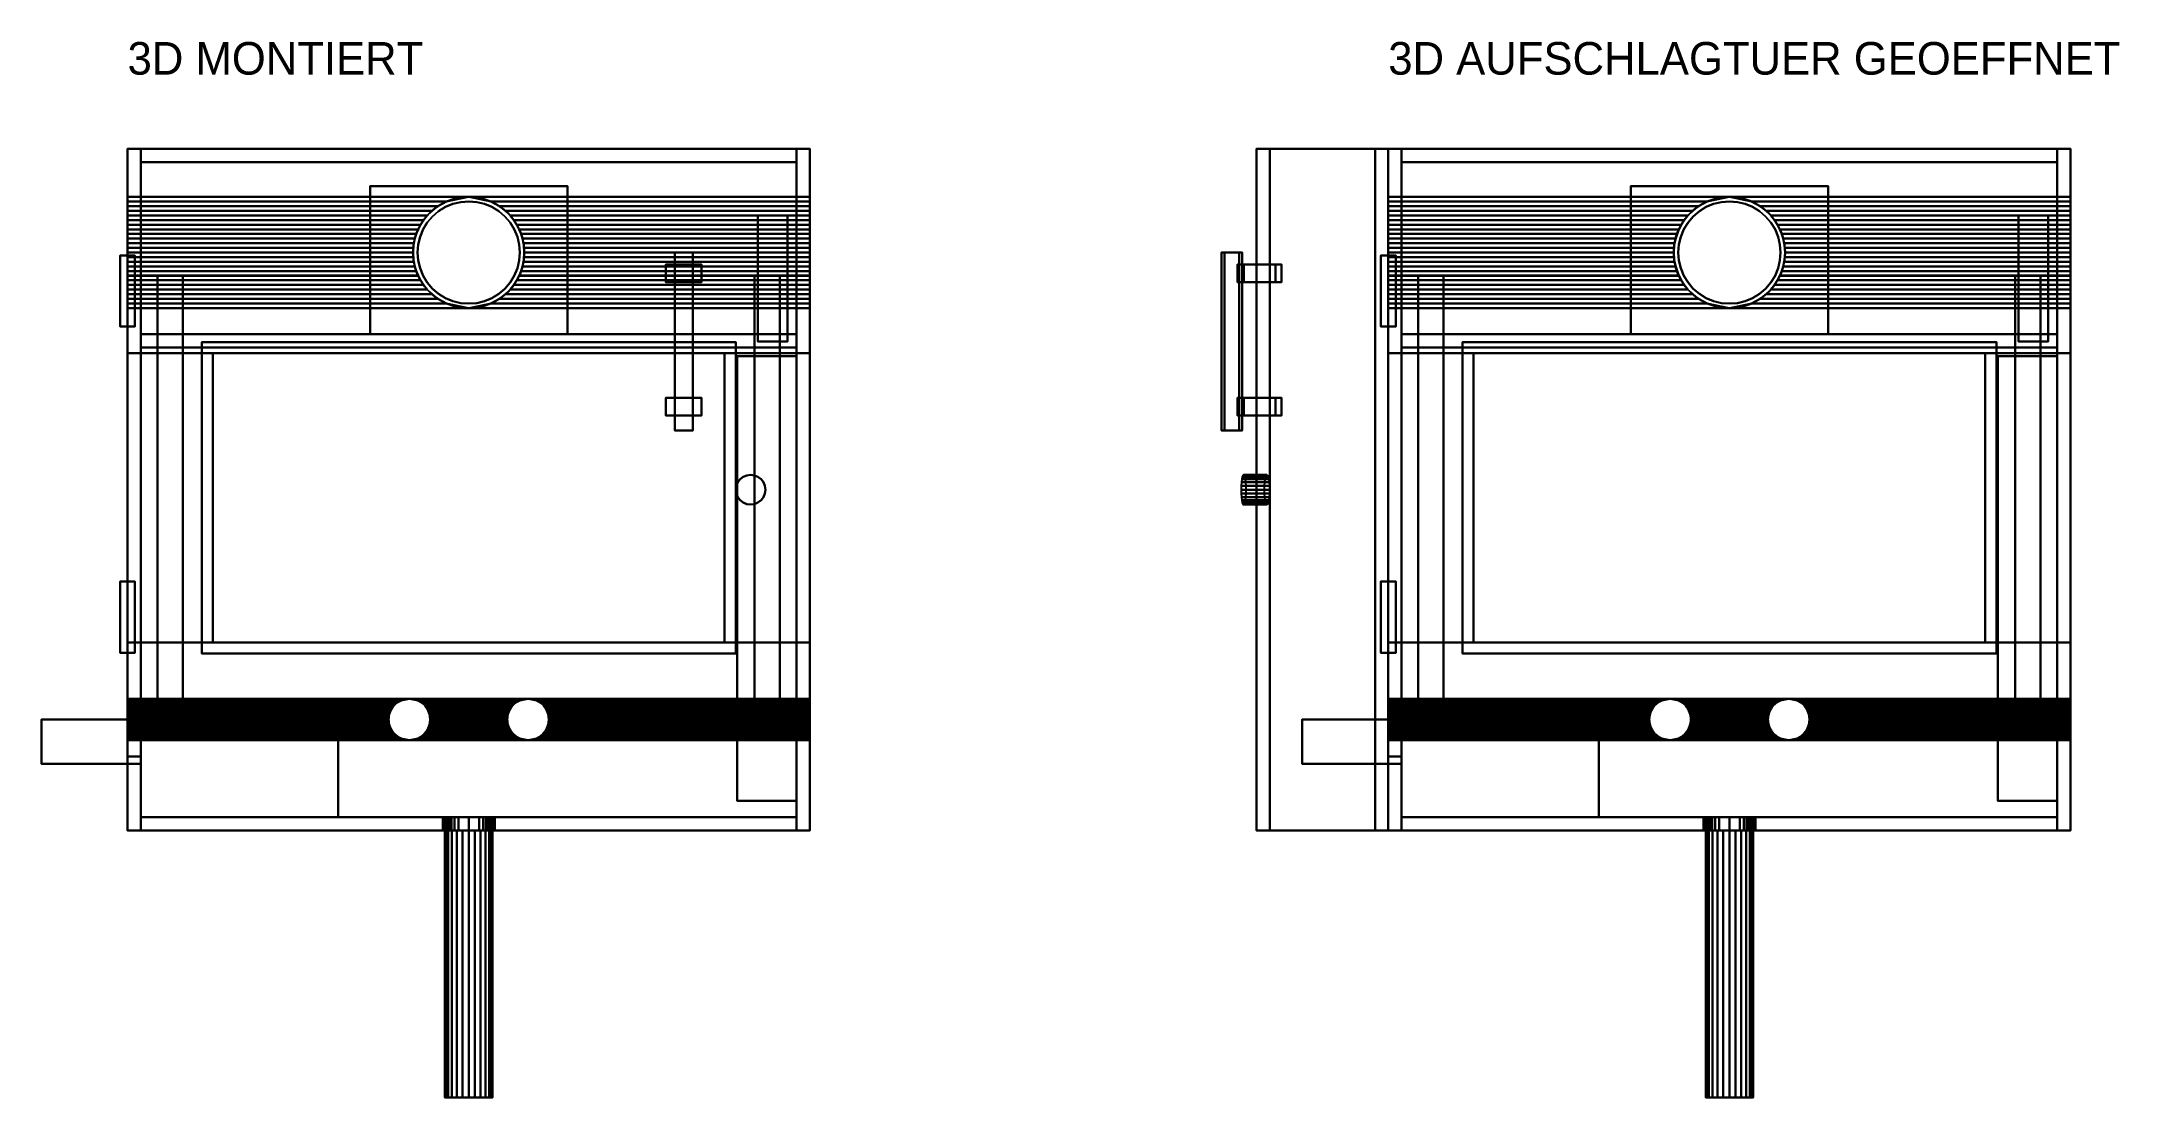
# Model space of a CAD drawing. Header units: millimetres. Extents: x -58 to 1343, y -180 to 532.
import ezdxf

# ---------------------------------------------------------------- set-up
doc = ezdxf.new("R2010")
doc.units = ezdxf.units.MM
for name, color, linetype in [('CAMERA_REF', 8, 'CONTINUOUS'), ('DOOR_9', 6, 'CONTINUOUS'), ('EDGE', 7, 'CONTINUOUS'), ('FRONT_15', 1, 'CONTINUOUS'), ('HANDLE', 8, 'CONTINUOUS'), ('LED_PROFILE', 5, 'CONTINUOUS'), ('LOCK', 5, 'CONTINUOUS'), ('PI_REF', 3, 'CONTINUOUS'), ('POWER_REF', 7, 'CONTINUOUS'), ('PRINTER_REF', 6, 'CONTINUOUS'), ('SHELF_9', 3, 'CONTINUOUS'), ('SIDE_9', 2, 'CONTINUOUS'), ('STAND_REF', 8, 'CONTINUOUS'), ('TABLET_REF', 5, 'CONTINUOUS'), ('TEXT', 7, 'CONTINUOUS'), ('TOP_BOTTOM_9', 4, 'CONTINUOUS')]:
    doc.layers.add(name, color=color, linetype=linetype)

msp = doc.modelspace()

# ---------------------------------------------------------------- texts
at = {"layer": 'TEXT'}
for s, p in [('3D MONTIERT', (0, 510)), ('3D AUFSCHLAGTUER GEOEFFNET', (850, 510))]:
    msp.add_text(s, height=22, dxfattribs=at).set_placement(p)

# ---------------------------------------------------------------- linework, layer by layer
at = {"layer": 'CAMERA_REF'}
for points in [[(163.45, 335, 156), (296.55, 335, 156), (296.55, 434.8, 156), (163.45, 434.8, 156)], [(163.45, 434.8, 77.2), (296.55, 434.8, 77.2), (296.55, 335, 77.2), (163.45, 335, 77.2)], [(296.55, 434.8, 77.2), (163.45, 434.8, 77.2), (163.45, 434.8, 156), (296.55, 434.8, 156)], [(163.45, 434.8, 77.2), (163.45, 335, 77.2), (163.45, 335, 156), (163.45, 434.8, 156)], [(296.55, 335, 77.2), (296.55, 434.8, 77.2), (296.55, 434.8, 156), (296.55, 335, 156)], [(1013.45, 335, 156), (1146.55, 335, 156), (1146.55, 434.8, 156), (1013.45, 434.8, 156)], [(1013.45, 434.8, 77.2), (1146.55, 434.8, 77.2), (1146.55, 335, 77.2), (1013.45, 335, 77.2)], [(1146.55, 434.8, 77.2), (1013.45, 434.8, 77.2), (1013.45, 434.8, 156), (1146.55, 434.8, 156)], [(1013.45, 434.8, 77.2), (1013.45, 335, 77.2), (1013.45, 335, 156), (1013.45, 434.8, 156)], [(1146.55, 335, 77.2), (1146.55, 434.8, 77.2), (1146.55, 434.8, 156), (1146.55, 335, 156)], [(214.3373, 420.7397, 2), (209.7214, 417.9111, 2), (209.7214, 417.9111, 77.2), (214.3373, 420.7397, 77.2)], [(219.3389, 422.8114, 2), (214.3373, 420.7397, 2), (214.3373, 420.7397, 77.2), (219.3389, 422.8114, 77.2)], [(224.603, 424.0752, 2), (219.3389, 422.8114, 2), (219.3389, 422.8114, 77.2), (224.603, 424.0752, 77.2)], [(230, 424.5, 2), (224.603, 424.0752, 2), (224.603, 424.0752, 77.2), (230, 424.5, 77.2)], [(235.397, 424.0752, 2), (230, 424.5, 2), (230, 424.5, 77.2), (235.397, 424.0752, 77.2)], [(240.6611, 422.8114, 2), (235.397, 424.0752, 2), (235.397, 424.0752, 77.2), (240.6611, 422.8114, 77.2)], [(245.6627, 420.7397, 2), (240.6611, 422.8114, 2), (240.6611, 422.8114, 77.2), (245.6627, 420.7397, 77.2)], [(250.2786, 417.9111, 2), (245.6627, 420.7397, 2), (245.6627, 420.7397, 77.2), (250.2786, 417.9111, 77.2)], [(1064.3373, 420.7397, 2), (1059.7214, 417.9111, 2), (1059.7214, 417.9111, 77.2), (1064.3373, 420.7397, 77.2)], [(1069.3389, 422.8114, 2), (1064.3373, 420.7397, 2), (1064.3373, 420.7397, 77.2), (1069.3389, 422.8114, 77.2)], [(1074.603, 424.0752, 2), (1069.3389, 422.8114, 2), (1069.3389, 422.8114, 77.2), (1074.603, 424.0752, 77.2)], [(1080, 424.5, 2), (1074.603, 424.0752, 2), (1074.603, 424.0752, 77.2), (1080, 424.5, 77.2)], [(1085.397, 424.0752, 2), (1080, 424.5, 2), (1080, 424.5, 77.2), (1085.397, 424.0752, 77.2)], [(1090.6611, 422.8114, 2), (1085.397, 424.0752, 2), (1085.397, 424.0752, 77.2), (1090.6611, 422.8114, 77.2)], [(1095.6627, 420.7397, 2), (1090.6611, 422.8114, 2), (1090.6611, 422.8114, 77.2), (1095.6627, 420.7397, 77.2)], [(1100.2786, 417.9111, 2), (1095.6627, 420.7397, 2), (1095.6627, 420.7397, 77.2), (1100.2786, 417.9111, 77.2)], [(202.0889, 410.2786, 2), (199.2603, 405.6627, 2), (199.2603, 405.6627, 77.2), (202.0889, 410.2786, 77.2)], [(205.6048, 414.3952, 2), (202.0889, 410.2786, 2), (202.0889, 410.2786, 77.2), (205.6048, 414.3952, 77.2)], [(209.7214, 417.9111, 2), (205.6048, 414.3952, 2), (205.6048, 414.3952, 77.2), (209.7214, 417.9111, 77.2)], [(254.3952, 414.3952, 2), (250.2786, 417.9111, 2), (250.2786, 417.9111, 77.2), (254.3952, 414.3952, 77.2)], [(257.9111, 410.2786, 2), (254.3952, 414.3952, 2), (254.3952, 414.3952, 77.2), (257.9111, 410.2786, 77.2)], [(260.7397, 405.6627, 2), (257.9111, 410.2786, 2), (257.9111, 410.2786, 77.2), (260.7397, 405.6627, 77.2)], [(1052.0889, 410.2786, 2), (1049.2603, 405.6627, 2), (1049.2603, 405.6627, 77.2), (1052.0889, 410.2786, 77.2)], [(1055.6048, 414.3952, 2), (1052.0889, 410.2786, 2), (1052.0889, 410.2786, 77.2), (1055.6048, 414.3952, 77.2)], [(1059.7214, 417.9111, 2), (1055.6048, 414.3952, 2), (1055.6048, 414.3952, 77.2), (1059.7214, 417.9111, 77.2)], [(1104.3952, 414.3952, 2), (1100.2786, 417.9111, 2), (1100.2786, 417.9111, 77.2), (1104.3952, 414.3952, 77.2)], [(1107.9111, 410.2786, 2), (1104.3952, 414.3952, 2), (1104.3952, 414.3952, 77.2), (1107.9111, 410.2786, 77.2)], [(1110.7397, 405.6627, 2), (1107.9111, 410.2786, 2), (1107.9111, 410.2786, 77.2), (1110.7397, 405.6627, 77.2)], [(195.9248, 395.397, 2), (195.5, 390, 2), (195.5, 390, 77.2), (195.9248, 395.397, 77.2)], [(197.1886, 400.6611, 2), (195.9248, 395.397, 2), (195.9248, 395.397, 77.2), (197.1886, 400.6611, 77.2)], [(199.2603, 405.6627, 2), (197.1886, 400.6611, 2), (197.1886, 400.6611, 77.2), (199.2603, 405.6627, 77.2)], [(262.8114, 400.6611, 2), (260.7397, 405.6627, 2), (260.7397, 405.6627, 77.2), (262.8114, 400.6611, 77.2)], [(264.0752, 395.397, 2), (262.8114, 400.6611, 2), (262.8114, 400.6611, 77.2), (264.0752, 395.397, 77.2)], [(264.5, 390, 2), (264.0752, 395.397, 2), (264.0752, 395.397, 77.2), (264.5, 390, 77.2)], [(1045.9248, 395.397, 2), (1045.5, 390, 2), (1045.5, 390, 77.2), (1045.9248, 395.397, 77.2)], [(1047.1886, 400.6611, 2), (1045.9248, 395.397, 2), (1045.9248, 395.397, 77.2), (1047.1886, 400.6611, 77.2)], [(1049.2603, 405.6627, 2), (1047.1886, 400.6611, 2), (1047.1886, 400.6611, 77.2), (1049.2603, 405.6627, 77.2)], [(1112.8114, 400.6611, 2), (1110.7397, 405.6627, 2), (1110.7397, 405.6627, 77.2), (1112.8114, 400.6611, 77.2)], [(1114.0752, 395.397, 2), (1112.8114, 400.6611, 2), (1112.8114, 400.6611, 77.2), (1114.0752, 395.397, 77.2)], [(1114.5, 390, 2), (1114.0752, 395.397, 2), (1114.0752, 395.397, 77.2), (1114.5, 390, 77.2)], [(195.5, 390, 2), (195.9248, 384.603, 2), (195.9248, 384.603, 77.2), (195.5, 390, 77.2)], [(195.9248, 384.603, 2), (197.1886, 379.3389, 2), (197.1886, 379.3389, 77.2), (195.9248, 384.603, 77.2)], [(197.1886, 379.3389, 2), (199.2603, 374.3373, 2), (199.2603, 374.3373, 77.2), (197.1886, 379.3389, 77.2)], [(260.7397, 374.3373, 2), (262.8114, 379.3389, 2), (262.8114, 379.3389, 77.2), (260.7397, 374.3373, 77.2)], [(262.8114, 379.3389, 2), (264.0752, 384.603, 2), (264.0752, 384.603, 77.2), (262.8114, 379.3389, 77.2)], [(264.0752, 384.603, 2), (264.5, 390, 2), (264.5, 390, 77.2), (264.0752, 384.603, 77.2)], [(1045.5, 390, 2), (1045.9248, 384.603, 2), (1045.9248, 384.603, 77.2), (1045.5, 390, 77.2)], [(1045.9248, 384.603, 2), (1047.1886, 379.3389, 2), (1047.1886, 379.3389, 77.2), (1045.9248, 384.603, 77.2)], [(1047.1886, 379.3389, 2), (1049.2603, 374.3373, 2), (1049.2603, 374.3373, 77.2), (1047.1886, 379.3389, 77.2)], [(1110.7397, 374.3373, 2), (1112.8114, 379.3389, 2), (1112.8114, 379.3389, 77.2), (1110.7397, 374.3373, 77.2)], [(1112.8114, 379.3389, 2), (1114.0752, 384.603, 2), (1114.0752, 384.603, 77.2), (1112.8114, 379.3389, 77.2)], [(1114.0752, 384.603, 2), (1114.5, 390, 2), (1114.5, 390, 77.2), (1114.0752, 384.603, 77.2)], [(199.2603, 374.3373, 2), (202.0889, 369.7214, 2), (202.0889, 369.7214, 77.2), (199.2603, 374.3373, 77.2)], [(202.0889, 369.7214, 2), (205.6048, 365.6048, 2), (205.6048, 365.6048, 77.2), (202.0889, 369.7214, 77.2)], [(205.6048, 365.6048, 2), (209.7214, 362.0889, 2), (209.7214, 362.0889, 77.2), (205.6048, 365.6048, 77.2)], [(250.2786, 362.0889, 2), (254.3952, 365.6048, 2), (254.3952, 365.6048, 77.2), (250.2786, 362.0889, 77.2)], [(254.3952, 365.6048, 2), (257.9111, 369.7214, 2), (257.9111, 369.7214, 77.2), (254.3952, 365.6048, 77.2)], [(257.9111, 369.7214, 2), (260.7397, 374.3373, 2), (260.7397, 374.3373, 77.2), (257.9111, 369.7214, 77.2)], [(1049.2603, 374.3373, 2), (1052.0889, 369.7214, 2), (1052.0889, 369.7214, 77.2), (1049.2603, 374.3373, 77.2)], [(1052.0889, 369.7214, 2), (1055.6048, 365.6048, 2), (1055.6048, 365.6048, 77.2), (1052.0889, 369.7214, 77.2)], [(1055.6048, 365.6048, 2), (1059.7214, 362.0889, 2), (1059.7214, 362.0889, 77.2), (1055.6048, 365.6048, 77.2)], [(1100.2786, 362.0889, 2), (1104.3952, 365.6048, 2), (1104.3952, 365.6048, 77.2), (1100.2786, 362.0889, 77.2)], [(1104.3952, 365.6048, 2), (1107.9111, 369.7214, 2), (1107.9111, 369.7214, 77.2), (1104.3952, 365.6048, 77.2)], [(1107.9111, 369.7214, 2), (1110.7397, 374.3373, 2), (1110.7397, 374.3373, 77.2), (1107.9111, 369.7214, 77.2)], [(209.7214, 362.0889, 2), (214.3373, 359.2603, 2), (214.3373, 359.2603, 77.2), (209.7214, 362.0889, 77.2)], [(214.3373, 359.2603, 2), (219.3389, 357.1886, 2), (219.3389, 357.1886, 77.2), (214.3373, 359.2603, 77.2)], [(219.3389, 357.1886, 2), (224.603, 355.9248, 2), (224.603, 355.9248, 77.2), (219.3389, 357.1886, 77.2)], [(224.603, 355.9248, 2), (230, 355.5, 2), (230, 355.5, 77.2), (224.603, 355.9248, 77.2)], [(230, 355.5, 2), (235.397, 355.9248, 2), (235.397, 355.9248, 77.2), (230, 355.5, 77.2)], [(235.397, 355.9248, 2), (240.6611, 357.1886, 2), (240.6611, 357.1886, 77.2), (235.397, 355.9248, 77.2)], [(240.6611, 357.1886, 2), (245.6627, 359.2603, 2), (245.6627, 359.2603, 77.2), (240.6611, 357.1886, 77.2)], [(245.6627, 359.2603, 2), (250.2786, 362.0889, 2), (250.2786, 362.0889, 77.2), (245.6627, 359.2603, 77.2)], [(1059.7214, 362.0889, 2), (1064.3373, 359.2603, 2), (1064.3373, 359.2603, 77.2), (1059.7214, 362.0889, 77.2)], [(1064.3373, 359.2603, 2), (1069.3389, 357.1886, 2), (1069.3389, 357.1886, 77.2), (1064.3373, 359.2603, 77.2)], [(1069.3389, 357.1886, 2), (1074.603, 355.9248, 2), (1074.603, 355.9248, 77.2), (1069.3389, 357.1886, 77.2)], [(1074.603, 355.9248, 2), (1080, 355.5, 2), (1080, 355.5, 77.2), (1074.603, 355.9248, 77.2)], [(1080, 355.5, 2), (1085.397, 355.9248, 2), (1085.397, 355.9248, 77.2), (1080, 355.5, 77.2)], [(1085.397, 355.9248, 2), (1090.6611, 357.1886, 2), (1090.6611, 357.1886, 77.2), (1085.397, 355.9248, 77.2)], [(1090.6611, 357.1886, 2), (1095.6627, 359.2603, 2), (1095.6627, 359.2603, 77.2), (1090.6611, 357.1886, 77.2)], [(1095.6627, 359.2603, 2), (1100.2786, 362.0889, 2), (1100.2786, 362.0889, 77.2), (1095.6627, 359.2603, 77.2)], [(163.45, 335, 77.2), (296.55, 335, 77.2), (296.55, 335, 156), (163.45, 335, 156)], [(1013.45, 335, 77.2), (1146.55, 335, 77.2), (1146.55, 335, 156), (1013.45, 335, 156)]]:
    msp.add_3dface(points, dxfattribs=at)
at = {"layer": 'DOOR_9'}
for points in [[(0, 0, 291), (0, 460, 291), (460, 460, 291), (460, 0, 291)], [(0, 0, 300), (460, 0, 300), (460, 460, 300), (0, 460, 300)], [(460, 460, 291), (0, 460, 291), (0, 460, 300), (460, 460, 300)], [(0, 460, 291), (0, 0, 291), (0, 0, 300), (0, 460, 300)], [(460, 0, 291), (460, 460, 291), (460, 460, 300), (460, 0, 300)], [(841.1367, 0, 289.4372), (761.2586, 0, 742.4487), (761.2586, 460, 742.4487), (841.1367, 460, 289.4372)], [(770.1218, 0, 744.0116), (770.1218, 460, 744.0116), (761.2586, 460, 742.4487), (761.2586, 0, 742.4487)], [(770.1218, 460, 744.0116), (850, 460, 291), (841.1367, 460, 289.4372), (761.2586, 460, 742.4487)], [(850, 0, 291), (850, 460, 291), (770.1218, 460, 744.0116), (770.1218, 0, 744.0116)], [(850, 460, 291), (850, 0, 291), (841.1367, 0, 289.4372), (841.1367, 460, 289.4372)], [(-5, 340, 294), (5, 340, 294), (5, 388, 294), (-5, 388, 294)], [(-5, 388, 288), (5, 388, 288), (5, 340, 288), (-5, 340, 288)], [(5, 388, 288), (-5, 388, 288), (-5, 388, 294), (5, 388, 294)], [(-5, 388, 288), (-5, 340, 288), (-5, 340, 294), (-5, 388, 294)], [(5, 340, 288), (5, 388, 288), (5, 388, 294), (5, 340, 294)], [(845, 340, 294), (855, 340, 294), (855, 388, 294), (845, 388, 294)], [(845, 388, 288), (855, 388, 288), (855, 340, 288), (845, 340, 288)], [(855, 388, 288), (845, 388, 288), (845, 388, 294), (855, 388, 294)], [(845, 388, 288), (845, 340, 288), (845, 340, 294), (845, 388, 294)], [(855, 340, 288), (855, 388, 288), (855, 388, 294), (855, 340, 294)], [(-5, 340, 288), (5, 340, 288), (5, 340, 294), (-5, 340, 294)], [(845, 340, 288), (855, 340, 288), (855, 340, 294), (845, 340, 294)], [(-5, 120, 294), (5, 120, 294), (5, 168, 294), (-5, 168, 294)], [(-5, 168, 288), (5, 168, 288), (5, 120, 288), (-5, 120, 288)], [(5, 168, 288), (-5, 168, 288), (-5, 168, 294), (5, 168, 294)], [(-5, 168, 288), (-5, 120, 288), (-5, 120, 294), (-5, 168, 294)], [(5, 120, 288), (5, 168, 288), (5, 168, 294), (5, 120, 294)], [(845, 120, 294), (855, 120, 294), (855, 168, 294), (845, 168, 294)], [(845, 168, 288), (855, 168, 288), (855, 120, 288), (845, 120, 288)], [(855, 168, 288), (845, 168, 288), (845, 168, 294), (855, 168, 294)], [(845, 168, 288), (845, 120, 288), (845, 120, 294), (845, 168, 294)], [(855, 120, 288), (855, 168, 288), (855, 168, 294), (855, 120, 294)], [(-5, 120, 288), (5, 120, 288), (5, 120, 294), (-5, 120, 294)], [(845, 120, 288), (855, 120, 288), (855, 120, 294), (845, 120, 294)], [(0, 0, 291), (460, 0, 291), (460, 0, 300), (0, 0, 300)], [(850, 0, 291), (770.1218, 0, 744.0116), (761.2586, 0, 742.4487), (841.1367, 0, 289.4372)]]:
    msp.add_3dface(points, dxfattribs=at)
at = {"layer": 'EDGE'}
for p, q in [((0, 0, 15), (0, 460, 15)), ((0, 460, 15), (0, 460, 300)), ((0, 460, 300), (0, 0, 300)), ((460, 460, 291), (0, 460, 291)), ((0, 460, 291), (0, 0, 291)), ((460, 460, 300), (0, 460, 300)), ((0, 460, 300), (0, 0, 300)), ((0, 460, 291), (0, 460, 300)), ((9, 0, 15), (9, 460, 15)), ((9, 460, 15), (9, 460, 300)), ((9, 460, 300), (9, 0, 300)), ((451, 460, 15), (9, 460, 15)), ((9, 460, 15), (9, 451, 15)), ((451, 460, 291), (9, 460, 291)), ((9, 460, 291), (9, 451, 291)), ((9, 460, 15), (9, 460, 291)), ((9, 451, 15), (451, 451, 15)), ((9, 451, 291), (451, 451, 291)), ((9, 451, 15), (9, 451, 291)), ((460, 460, 15), (451, 460, 15)), ((451, 460, 15), (451, 0, 15)), ((460, 460, 291), (451, 460, 291)), ((451, 460, 291), (451, 0, 291)), ((451, 460, 15), (451, 460, 291)), ((451, 451, 15), (451, 460, 15)), ((451, 451, 291), (451, 460, 291)), ((451, 460, 15), (451, 460, 291)), ((451, 451, 15), (451, 451, 291)), ((460, 0, 15), (460, 460, 15)), ((460, 0, 291), (460, 460, 291)), ((460, 460, 15), (460, 460, 291)), ((460, 0, 291), (460, 460, 291)), ((460, 0, 300), (460, 460, 300)), ((460, 460, 291), (460, 460, 300)), ((761.2586, 0, 742.4487), (761.2586, 460, 742.4487)), ((761.2586, 460, 742.4487), (841.1367, 460, 289.4372)), ((770.1218, 460, 744.0116), (761.2586, 460, 742.4487)), ((770.1218, 0, 744.0116), (770.1218, 460, 744.0116)), ((770.1218, 460, 744.0116), (850, 460, 291)), ((841.1367, 460, 289.4372), (841.1367, 0, 289.4372)), ((850, 460, 291), (841.1367, 460, 289.4372)), ((850, 0, 15), (850, 460, 15)), ((850, 460, 15), (850, 460, 300)), ((850, 460, 300), (850, 0, 300)), ((850, 460, 291), (850, 0, 291)), ((859, 0, 15), (859, 460, 15)), ((859, 460, 15), (859, 460, 300)), ((859, 460, 300), (859, 0, 300)), ((1301, 460, 15), (859, 460, 15)), ((859, 460, 15), (859, 451, 15)), ((1301, 460, 291), (859, 460, 291)), ((859, 460, 291), (859, 451, 291)), ((859, 460, 15), (859, 460, 291)), ((859, 451, 15), (1301, 451, 15)), ((859, 451, 291), (1301, 451, 291)), ((859, 451, 15), (859, 451, 291)), ((1310, 460, 15), (1301, 460, 15)), ((1301, 460, 15), (1301, 0, 15)), ((1310, 460, 291), (1301, 460, 291)), ((1301, 460, 291), (1301, 0, 291)), ((1301, 460, 15), (1301, 460, 291)), ((1301, 451, 15), (1301, 460, 15)), ((1301, 451, 291), (1301, 460, 291)), ((1301, 460, 15), (1301, 460, 291)), ((1301, 451, 15), (1301, 451, 291)), ((1310, 0, 15), (1310, 460, 15)), ((1310, 0, 291), (1310, 460, 291)), ((1310, 460, 15), (1310, 460, 291)), ((296.55, 434.8, 77.2), (163.45, 434.8, 77.2)), ((163.45, 434.8, 77.2), (163.45, 335, 77.2)), ((296.55, 434.8, 156), (163.45, 434.8, 156)), ((163.45, 434.8, 156), (163.45, 335, 156)), ((163.45, 434.8, 77.2), (163.45, 434.8, 156)), ((296.55, 335, 77.2), (296.55, 434.8, 77.2)), ((296.55, 335, 156), (296.55, 434.8, 156)), ((296.55, 434.8, 77.2), (296.55, 434.8, 156)), ((1146.55, 434.8, 77.2), (1013.45, 434.8, 77.2)), ((1013.45, 434.8, 77.2), (1013.45, 335, 77.2)), ((1146.55, 434.8, 156), (1013.45, 434.8, 156)), ((1013.45, 434.8, 156), (1013.45, 335, 156)), ((1013.45, 434.8, 77.2), (1013.45, 434.8, 156)), ((1146.55, 335, 77.2), (1146.55, 434.8, 77.2)), ((1146.55, 335, 156), (1146.55, 434.8, 156)), ((1146.55, 434.8, 77.2), (1146.55, 434.8, 156)), ((211.25, 422.476), (207.1714, 419.7508)), ((211.25, 422.476, 15), (207.1714, 419.7508, 15)), ((215.6494, 424.6455), (211.25, 422.476)), ((215.6494, 424.6455, 15), (211.25, 422.476, 15)), ((220.2943, 426.2222), (215.6494, 424.6455)), ((220.2943, 426.2222, 15), (215.6494, 424.6455, 15)), ((225.1053, 427.1792), (220.2943, 426.2222)), ((225.1053, 427.1792, 15), (220.2943, 426.2222, 15)), ((230, 427.5), (225.1053, 427.1792)), ((230, 427.5, 15), (225.1053, 427.1792, 15)), ((234.8947, 427.1792), (230, 427.5)), ((234.8947, 427.1792, 15), (230, 427.5, 15)), ((239.7057, 426.2222), (234.8947, 427.1792)), ((239.7057, 426.2222, 15), (234.8947, 427.1792, 15)), ((244.3506, 424.6455), (239.7057, 426.2222)), ((244.3506, 424.6455, 15), (239.7057, 426.2222, 15)), ((248.75, 422.476), (244.3506, 424.6455)), ((248.75, 422.476, 15), (244.3506, 424.6455, 15)), ((252.8286, 419.7508), (248.75, 422.476)), ((252.8286, 419.7508, 15), (248.75, 422.476, 15)), ((1061.25, 422.476), (1057.1714, 419.7508)), ((1061.25, 422.476, 15), (1057.1714, 419.7508, 15)), ((1065.6494, 424.6455), (1061.25, 422.476)), ((1065.6494, 424.6455, 15), (1061.25, 422.476, 15)), ((1070.2943, 426.2222), (1065.6494, 424.6455)), ((1070.2943, 426.2222, 15), (1065.6494, 424.6455, 15)), ((1075.1053, 427.1792), (1070.2943, 426.2222)), ((1075.1053, 427.1792, 15), (1070.2943, 426.2222, 15)), ((1080, 427.5), (1075.1053, 427.1792)), ((1080, 427.5, 15), (1075.1053, 427.1792, 15)), ((1084.8947, 427.1792), (1080, 427.5)), ((1084.8947, 427.1792, 15), (1080, 427.5, 15)), ((1089.7057, 426.2222), (1084.8947, 427.1792)), ((1089.7057, 426.2222, 15), (1084.8947, 427.1792, 15)), ((1094.3506, 424.6455), (1089.7057, 426.2222)), ((1094.3506, 424.6455, 15), (1089.7057, 426.2222, 15)), ((1098.75, 422.476), (1094.3506, 424.6455)), ((1098.75, 422.476, 15), (1094.3506, 424.6455, 15)), ((1102.8286, 419.7508), (1098.75, 422.476)), ((1102.8286, 419.7508, 15), (1098.75, 422.476, 15)), ((197.524, 408.75), (195.3545, 404.3506)), ((197.524, 408.75, 15), (195.3545, 404.3506, 15)), ((200.2492, 412.8286), (197.524, 408.75)), ((200.2492, 412.8286, 15), (197.524, 408.75, 15)), ((203.4835, 416.5165), (200.2492, 412.8286)), ((203.4835, 416.5165, 15), (200.2492, 412.8286, 15)), ((207.1714, 419.7508), (203.4835, 416.5165)), ((207.1714, 419.7508, 15), (203.4835, 416.5165, 15)), ((256.5165, 416.5165), (252.8286, 419.7508)), ((256.5165, 416.5165, 15), (252.8286, 419.7508, 15)), ((259.7508, 412.8286), (256.5165, 416.5165)), ((259.7508, 412.8286, 15), (256.5165, 416.5165, 15)), ((262.476, 408.75), (259.7508, 412.8286)), ((262.476, 408.75, 15), (259.7508, 412.8286, 15)), ((264.6455, 404.3506), (262.476, 408.75)), ((264.6455, 404.3506, 15), (262.476, 408.75, 15)), ((445, 415, 200), (425, 415, 200)), ((425, 415, 200), (425, 330, 200)), ((445, 415, 256), (425, 415, 256)), ((425, 415, 256), (425, 330, 256)), ((425, 415, 200), (425, 415, 256)), ((445, 330, 200), (445, 415, 200)), ((445, 330, 256), (445, 415, 256)), ((445, 415, 200), (445, 415, 256)), ((1047.524, 408.75), (1045.3545, 404.3506)), ((1047.524, 408.75, 15), (1045.3545, 404.3506, 15)), ((1050.2492, 412.8286), (1047.524, 408.75)), ((1050.2492, 412.8286, 15), (1047.524, 408.75, 15)), ((1053.4835, 416.5165), (1050.2492, 412.8286)), ((1053.4835, 416.5165, 15), (1050.2492, 412.8286, 15)), ((1057.1714, 419.7508), (1053.4835, 416.5165)), ((1057.1714, 419.7508, 15), (1053.4835, 416.5165, 15)), ((1106.5165, 416.5165), (1102.8286, 419.7508)), ((1106.5165, 416.5165, 15), (1102.8286, 419.7508, 15)), ((1109.7508, 412.8286), (1106.5165, 416.5165)), ((1109.7508, 412.8286, 15), (1106.5165, 416.5165, 15)), ((1112.476, 408.75), (1109.7508, 412.8286)), ((1112.476, 408.75, 15), (1109.7508, 412.8286, 15)), ((1114.6455, 404.3506), (1112.476, 408.75)), ((1114.6455, 404.3506, 15), (1112.476, 408.75, 15)), ((1295, 415, 200), (1275, 415, 200)), ((1275, 415, 200), (1275, 330, 200)), ((1295, 415, 256), (1275, 415, 256)), ((1275, 415, 256), (1275, 330, 256)), ((1275, 415, 200), (1275, 415, 256)), ((1295, 330, 200), (1295, 415, 200)), ((1295, 330, 256), (1295, 415, 256)), ((1295, 415, 200), (1295, 415, 256)), ((192.8208, 394.8947), (192.5, 390)), ((192.8208, 394.8947, 15), (192.5, 390, 15)), ((193.7778, 399.7057), (192.8208, 394.8947)), ((193.7778, 399.7057, 15), (192.8208, 394.8947, 15)), ((195.3545, 404.3506), (193.7778, 399.7057)), ((195.3545, 404.3506, 15), (193.7778, 399.7057, 15)), ((266.2222, 399.7057), (264.6455, 404.3506)), ((266.2222, 399.7057, 15), (264.6455, 404.3506, 15)), ((267.1792, 394.8947), (266.2222, 399.7057)), ((267.1792, 394.8947, 15), (266.2222, 399.7057, 15)), ((267.5, 390), (267.1792, 394.8947)), ((267.5, 390, 15), (267.1792, 394.8947, 15)), ((1042.8208, 394.8947), (1042.5, 390)), ((1042.8208, 394.8947, 15), (1042.5, 390, 15)), ((1043.7778, 399.7057), (1042.8208, 394.8947)), ((1043.7778, 399.7057, 15), (1042.8208, 394.8947, 15)), ((1045.3545, 404.3506), (1043.7778, 399.7057)), ((1045.3545, 404.3506, 15), (1043.7778, 399.7057, 15)), ((1116.2222, 399.7057), (1114.6455, 404.3506)), ((1116.2222, 399.7057, 15), (1114.6455, 404.3506, 15)), ((1117.1792, 394.8947), (1116.2222, 399.7057)), ((1117.1792, 394.8947, 15), (1116.2222, 399.7057, 15)), ((1117.5, 390), (1117.1792, 394.8947)), ((1117.5, 390, 15), (1117.1792, 394.8947, 15)), ((5, 388, 288), (-5, 388, 288)), ((-5, 388, 288), (-5, 340, 288)), ((5, 388, 294), (-5, 388, 294)), ((-5, 388, 294), (-5, 340, 294)), ((-5, 388, 288), (-5, 388, 294)), ((5, 340, 288), (5, 388, 288)), ((5, 340, 294), (5, 388, 294)), ((5, 388, 288), (5, 388, 294)), ((192.5, 390), (192.8208, 385.1053)), ((192.5, 390, 15), (192.8208, 385.1053, 15)), ((192.8208, 385.1053), (193.7778, 380.2943)), ((192.8208, 385.1053, 15), (193.7778, 380.2943, 15)), ((193.7778, 380.2943), (195.3545, 375.6494)), ((193.7778, 380.2943, 15), (195.3545, 375.6494, 15)), ((264.6455, 375.6494), (266.2222, 380.2943)), ((264.6455, 375.6494, 15), (266.2222, 380.2943, 15)), ((266.2222, 380.2943), (267.1792, 385.1053)), ((266.2222, 380.2943, 15), (267.1792, 385.1053, 15)), ((267.1792, 385.1053), (267.5, 390)), ((267.1792, 385.1053, 15), (267.5, 390, 15)), ((855, 388, 288), (845, 388, 288)), ((845, 388, 288), (845, 340, 288)), ((855, 388, 294), (845, 388, 294)), ((845, 388, 294), (845, 340, 294)), ((845, 388, 288), (845, 388, 294)), ((855, 340, 288), (855, 388, 288)), ((855, 340, 294), (855, 388, 294)), ((855, 388, 288), (855, 388, 294)), ((1042.5, 390), (1042.8208, 385.1053)), ((1042.5, 390, 15), (1042.8208, 385.1053, 15)), ((1042.8208, 385.1053), (1043.7778, 380.2943)), ((1042.8208, 385.1053, 15), (1043.7778, 380.2943, 15)), ((1043.7778, 380.2943), (1045.3545, 375.6494)), ((1043.7778, 380.2943, 15), (1045.3545, 375.6494, 15)), ((1114.6455, 375.6494), (1116.2222, 380.2943)), ((1114.6455, 375.6494, 15), (1116.2222, 380.2943, 15)), ((1116.2222, 380.2943), (1117.1792, 385.1053)), ((1116.2222, 380.2943, 15), (1117.1792, 385.1053, 15)), ((1117.1792, 385.1053), (1117.5, 390)), ((1117.1792, 385.1053, 15), (1117.5, 390, 15)), ((195.3545, 375.6494), (197.524, 371.25)), ((195.3545, 375.6494, 15), (197.524, 371.25, 15)), ((197.524, 371.25), (200.2492, 367.1714)), ((197.524, 371.25, 15), (200.2492, 367.1714, 15)), ((200.2492, 367.1714), (203.4835, 363.4835)), ((200.2492, 367.1714, 15), (203.4835, 363.4835, 15)), ((256.5165, 363.4835), (259.7508, 367.1714)), ((256.5165, 363.4835, 15), (259.7508, 367.1714, 15)), ((259.7508, 367.1714), (262.476, 371.25)), ((259.7508, 367.1714, 15), (262.476, 371.25, 15)), ((262.476, 371.25), (264.6455, 375.6494)), ((262.476, 371.25, 15), (264.6455, 375.6494, 15)), ((1045.3545, 375.6494), (1047.524, 371.25)), ((1045.3545, 375.6494, 15), (1047.524, 371.25, 15)), ((1047.524, 371.25), (1050.2492, 367.1714)), ((1047.524, 371.25, 15), (1050.2492, 367.1714, 15)), ((1050.2492, 367.1714), (1053.4835, 363.4835)), ((1050.2492, 367.1714, 15), (1053.4835, 363.4835, 15)), ((1106.5165, 363.4835), (1109.7508, 367.1714)), ((1106.5165, 363.4835, 15), (1109.7508, 367.1714, 15)), ((1109.7508, 367.1714), (1112.476, 371.25)), ((1109.7508, 367.1714, 15), (1112.476, 371.25, 15)), ((1112.476, 371.25), (1114.6455, 375.6494)), ((1112.476, 371.25, 15), (1114.6455, 375.6494, 15)), ((203.4835, 363.4835), (207.1714, 360.2492)), ((203.4835, 363.4835, 15), (207.1714, 360.2492, 15)), ((207.1714, 360.2492), (211.25, 357.524)), ((207.1714, 360.2492, 15), (211.25, 357.524, 15)), ((211.25, 357.524), (215.6494, 355.3545)), ((211.25, 357.524, 15), (215.6494, 355.3545, 15)), ((215.6494, 355.3545), (220.2943, 353.7778)), ((215.6494, 355.3545, 15), (220.2943, 353.7778, 15)), ((220.2943, 353.7778), (225.1053, 352.8208)), ((220.2943, 353.7778, 15), (225.1053, 352.8208, 15)), ((225.1053, 352.8208), (230, 352.5)), ((225.1053, 352.8208, 15), (230, 352.5, 15)), ((230, 352.5), (234.8947, 352.8208)), ((230, 352.5, 15), (234.8947, 352.8208, 15)), ((234.8947, 352.8208), (239.7057, 353.7778)), ((234.8947, 352.8208, 15), (239.7057, 353.7778, 15)), ((239.7057, 353.7778), (244.3506, 355.3545)), ((239.7057, 353.7778, 15), (244.3506, 355.3545, 15)), ((244.3506, 355.3545), (248.75, 357.524)), ((244.3506, 355.3545, 15), (248.75, 357.524, 15)), ((248.75, 357.524), (252.8286, 360.2492)), ((248.75, 357.524, 15), (252.8286, 360.2492, 15)), ((252.8286, 360.2492), (256.5165, 363.4835)), ((252.8286, 360.2492, 15), (256.5165, 363.4835, 15)), ((1053.4835, 363.4835), (1057.1714, 360.2492)), ((1053.4835, 363.4835, 15), (1057.1714, 360.2492, 15)), ((1057.1714, 360.2492), (1061.25, 357.524)), ((1057.1714, 360.2492, 15), (1061.25, 357.524, 15)), ((1061.25, 357.524), (1065.6494, 355.3545)), ((1061.25, 357.524, 15), (1065.6494, 355.3545, 15)), ((1065.6494, 355.3545), (1070.2943, 353.7778)), ((1065.6494, 355.3545, 15), (1070.2943, 353.7778, 15)), ((1070.2943, 353.7778), (1075.1053, 352.8208)), ((1070.2943, 353.7778, 15), (1075.1053, 352.8208, 15)), ((1075.1053, 352.8208), (1080, 352.5)), ((1075.1053, 352.8208, 15), (1080, 352.5, 15)), ((1080, 352.5), (1084.8947, 352.8208)), ((1080, 352.5, 15), (1084.8947, 352.8208, 15)), ((1084.8947, 352.8208), (1089.7057, 353.7778)), ((1084.8947, 352.8208, 15), (1089.7057, 353.7778, 15)), ((1089.7057, 353.7778), (1094.3506, 355.3545)), ((1089.7057, 353.7778, 15), (1094.3506, 355.3545, 15)), ((1094.3506, 355.3545), (1098.75, 357.524)), ((1094.3506, 355.3545, 15), (1098.75, 357.524, 15)), ((1098.75, 357.524), (1102.8286, 360.2492)), ((1098.75, 357.524, 15), (1102.8286, 360.2492, 15)), ((1102.8286, 360.2492), (1106.5165, 363.4835)), ((1102.8286, 360.2492, 15), (1106.5165, 363.4835, 15)), ((-5, 340, 288), (5, 340, 288)), ((-5, 340, 294), (5, 340, 294)), ((-5, 340, 288), (-5, 340, 294)), ((5, 340, 288), (5, 340, 294)), ((845, 340, 288), (855, 340, 288)), ((845, 340, 294), (855, 340, 294)), ((845, 340, 288), (845, 340, 294)), ((855, 340, 288), (855, 340, 294)), ((451, 335, 30), (9, 335, 30)), ((9, 335, 30), (9, 326, 30)), ((451, 335, 170), (9, 335, 170)), ((9, 335, 170), (9, 326, 170)), ((9, 335, 30), (9, 335, 170)), ((9, 326, 30), (451, 326, 30)), ((9, 326, 170), (451, 326, 170)), ((9, 326, 30), (9, 326, 170)), ((410, 329.5, 18), (50, 329.5, 18)), ((50, 329.5, 18), (50, 119.5, 18)), ((410, 329.5, 28), (50, 329.5, 28)), ((50, 329.5, 28), (50, 119.5, 28)), ((50, 329.5, 18), (50, 329.5, 28)), ((163.45, 335, 77.2), (296.55, 335, 77.2)), ((163.45, 335, 156), (296.55, 335, 156)), ((163.45, 335, 77.2), (163.45, 335, 156)), ((296.55, 335, 77.2), (296.55, 335, 156)), ((410, 119.5, 18), (410, 329.5, 18)), ((410, 119.5, 28), (410, 329.5, 28)), ((410, 329.5, 18), (410, 329.5, 28)), ((425, 330, 200), (445, 330, 200)), ((425, 330, 256), (445, 330, 256)), ((425, 330, 200), (425, 330, 256)), ((445, 330, 200), (445, 330, 256)), ((451, 326, 30), (451, 335, 30)), ((451, 326, 170), (451, 335, 170)), ((451, 335, 30), (451, 335, 170)), ((451, 326, 30), (451, 326, 170)), ((1301, 335, 30), (859, 335, 30)), ((859, 335, 30), (859, 326, 30)), ((1301, 335, 170), (859, 335, 170)), ((859, 335, 170), (859, 326, 170)), ((859, 335, 30), (859, 335, 170)), ((859, 326, 30), (1301, 326, 30)), ((859, 326, 170), (1301, 326, 170)), ((859, 326, 30), (859, 326, 170)), ((1260, 329.5, 18), (900, 329.5, 18)), ((900, 329.5, 18), (900, 119.5, 18)), ((1260, 329.5, 28), (900, 329.5, 28)), ((900, 329.5, 28), (900, 119.5, 28)), ((900, 329.5, 18), (900, 329.5, 28)), ((1013.45, 335, 77.2), (1146.55, 335, 77.2)), ((1013.45, 335, 156), (1146.55, 335, 156)), ((1013.45, 335, 77.2), (1013.45, 335, 156)), ((1146.55, 335, 77.2), (1146.55, 335, 156)), ((1260, 119.5, 18), (1260, 329.5, 18)), ((1260, 119.5, 28), (1260, 329.5, 28)), ((1260, 329.5, 18), (1260, 329.5, 28)), ((1275, 330, 200), (1295, 330, 200)), ((1275, 330, 256), (1295, 330, 256)), ((1275, 330, 200), (1275, 330, 256)), ((1295, 330, 200), (1295, 330, 256)), ((1301, 326, 30), (1301, 335, 30)), ((1301, 326, 170), (1301, 335, 170)), ((1301, 335, 30), (1301, 335, 170)), ((1301, 326, 30), (1301, 326, 170)), ((451, 320, 30), (411, 320, 30)), ((411, 320, 30), (411, 20, 30)), ((451, 320, 85), (411, 320, 85)), ((411, 320, 85), (411, 20, 85)), ((411, 320, 30), (411, 320, 85)), ((451, 20, 30), (451, 320, 30)), ((451, 20, 85), (451, 320, 85)), ((451, 320, 30), (451, 320, 85)), ((1301, 320, 30), (1261, 320, 30)), ((1261, 320, 30), (1261, 20, 30)), ((1301, 320, 85), (1261, 320, 85)), ((1261, 320, 85), (1261, 20, 85)), ((1261, 320, 30), (1261, 320, 85)), ((1301, 20, 30), (1301, 320, 30)), ((1301, 20, 85), (1301, 320, 85)), ((1301, 320, 30), (1301, 320, 85)), ((5, 168, 288), (-5, 168, 288)), ((-5, 168, 288), (-5, 120, 288)), ((5, 168, 294), (-5, 168, 294)), ((-5, 168, 294), (-5, 120, 294)), ((-5, 168, 288), (-5, 168, 294)), ((5, 120, 288), (5, 168, 288)), ((5, 120, 294), (5, 168, 294)), ((5, 168, 288), (5, 168, 294)), ((855, 168, 288), (845, 168, 288)), ((845, 168, 288), (845, 120, 288)), ((855, 168, 294), (845, 168, 294)), ((845, 168, 294), (845, 120, 294)), ((845, 168, 288), (845, 168, 294)), ((855, 120, 288), (855, 168, 288)), ((855, 120, 294), (855, 168, 294)), ((855, 168, 288), (855, 168, 294)), ((-5, 120, 288), (5, 120, 288)), ((-5, 120, 294), (5, 120, 294)), ((-5, 120, 288), (-5, 120, 294)), ((5, 120, 288), (5, 120, 294)), ((50, 119.5, 18), (410, 119.5, 18)), ((50, 119.5, 28), (410, 119.5, 28)), ((50, 119.5, 18), (50, 119.5, 28)), ((410, 119.5, 18), (410, 119.5, 28)), ((845, 120, 288), (855, 120, 288)), ((845, 120, 294), (855, 120, 294)), ((845, 120, 288), (845, 120, 294)), ((855, 120, 288), (855, 120, 294)), ((900, 119.5, 18), (1260, 119.5, 18)), ((900, 119.5, 28), (1260, 119.5, 28)), ((900, 119.5, 18), (900, 119.5, 28)), ((1260, 119.5, 18), (1260, 119.5, 28)), ((180.1005, 84.8995), (178.8931, 83.5227)), ((180.1005, 84.8995, 15), (178.8931, 83.5227, 15)), ((181.4773, 86.1069), (180.1005, 84.8995)), ((181.4773, 86.1069, 15), (180.1005, 84.8995, 15)), ((183, 87.1244), (181.4773, 86.1069)), ((183, 87.1244, 15), (181.4773, 86.1069, 15)), ((184.6424, 87.9343), (183, 87.1244)), ((184.6424, 87.9343, 15), (183, 87.1244, 15)), ((186.3765, 88.523), (184.6424, 87.9343)), ((186.3765, 88.523, 15), (184.6424, 87.9343, 15)), ((188.1726, 88.8802), (186.3765, 88.523)), ((188.1726, 88.8802, 15), (186.3765, 88.523, 15)), ((190, 89), (188.1726, 88.8802)), ((190, 89, 15), (188.1726, 88.8802, 15)), ((191.8274, 88.8802), (190, 89)), ((191.8274, 88.8802, 15), (190, 89, 15)), ((193.6235, 88.523), (191.8274, 88.8802)), ((193.6235, 88.523, 15), (191.8274, 88.8802, 15)), ((195.3576, 87.9343), (193.6235, 88.523)), ((195.3576, 87.9343, 15), (193.6235, 88.523, 15)), ((197, 87.1244), (195.3576, 87.9343)), ((197, 87.1244, 15), (195.3576, 87.9343, 15)), ((198.5227, 86.1069), (197, 87.1244)), ((198.5227, 86.1069, 15), (197, 87.1244, 15)), ((199.8995, 84.8995), (198.5227, 86.1069)), ((199.8995, 84.8995, 15), (198.5227, 86.1069, 15)), ((201.1069, 83.5227), (199.8995, 84.8995)), ((201.1069, 83.5227, 15), (199.8995, 84.8995, 15)), ((260.1005, 84.8995), (258.8931, 83.5227)), ((260.1005, 84.8995, 15), (258.8931, 83.5227, 15)), ((261.4773, 86.1069), (260.1005, 84.8995)), ((261.4773, 86.1069, 15), (260.1005, 84.8995, 15)), ((263, 87.1244), (261.4773, 86.1069)), ((263, 87.1244, 15), (261.4773, 86.1069, 15)), ((264.6424, 87.9343), (263, 87.1244)), ((264.6424, 87.9343, 15), (263, 87.1244, 15)), ((266.3765, 88.523), (264.6424, 87.9343)), ((266.3765, 88.523, 15), (264.6424, 87.9343, 15)), ((268.1726, 88.8802), (266.3765, 88.523)), ((268.1726, 88.8802, 15), (266.3765, 88.523, 15)), ((270, 89), (268.1726, 88.8802)), ((270, 89, 15), (268.1726, 88.8802, 15)), ((271.8274, 88.8802), (270, 89)), ((271.8274, 88.8802, 15), (270, 89, 15)), ((273.6235, 88.523), (271.8274, 88.8802)), ((273.6235, 88.523, 15), (271.8274, 88.8802, 15)), ((275.3576, 87.9343), (273.6235, 88.523)), ((275.3576, 87.9343, 15), (273.6235, 88.523, 15)), ((277, 87.1244), (275.3576, 87.9343)), ((277, 87.1244, 15), (275.3576, 87.9343, 15)), ((278.5227, 86.1069), (277, 87.1244)), ((278.5227, 86.1069, 15), (277, 87.1244, 15)), ((279.8995, 84.8995), (278.5227, 86.1069)), ((279.8995, 84.8995, 15), (278.5227, 86.1069, 15)), ((281.1069, 83.5227), (279.8995, 84.8995)), ((281.1069, 83.5227, 15), (279.8995, 84.8995, 15)), ((1030.1005, 84.8995), (1028.8931, 83.5227)), ((1030.1005, 84.8995, 15), (1028.8931, 83.5227, 15)), ((1031.4773, 86.1069), (1030.1005, 84.8995)), ((1031.4773, 86.1069, 15), (1030.1005, 84.8995, 15)), ((1033, 87.1244), (1031.4773, 86.1069)), ((1033, 87.1244, 15), (1031.4773, 86.1069, 15)), ((1034.6424, 87.9343), (1033, 87.1244)), ((1034.6424, 87.9343, 15), (1033, 87.1244, 15)), ((1036.3765, 88.523), (1034.6424, 87.9343)), ((1036.3765, 88.523, 15), (1034.6424, 87.9343, 15)), ((1038.1726, 88.8802), (1036.3765, 88.523)), ((1038.1726, 88.8802, 15), (1036.3765, 88.523, 15)), ((1040, 89), (1038.1726, 88.8802)), ((1040, 89, 15), (1038.1726, 88.8802, 15)), ((1041.8274, 88.8802), (1040, 89)), ((1041.8274, 88.8802, 15), (1040, 89, 15)), ((1043.6235, 88.523), (1041.8274, 88.8802)), ((1043.6235, 88.523, 15), (1041.8274, 88.8802, 15)), ((1045.3576, 87.9343), (1043.6235, 88.523)), ((1045.3576, 87.9343, 15), (1043.6235, 88.523, 15)), ((1047, 87.1244), (1045.3576, 87.9343)), ((1047, 87.1244, 15), (1045.3576, 87.9343, 15)), ((1048.5227, 86.1069), (1047, 87.1244)), ((1048.5227, 86.1069, 15), (1047, 87.1244, 15)), ((1049.8995, 84.8995), (1048.5227, 86.1069)), ((1049.8995, 84.8995, 15), (1048.5227, 86.1069, 15)), ((1051.1069, 83.5227), (1049.8995, 84.8995)), ((1051.1069, 83.5227, 15), (1049.8995, 84.8995, 15)), ((1110.1005, 84.8995), (1108.8931, 83.5227)), ((1110.1005, 84.8995, 15), (1108.8931, 83.5227, 15)), ((1111.4773, 86.1069), (1110.1005, 84.8995)), ((1111.4773, 86.1069, 15), (1110.1005, 84.8995, 15)), ((1113, 87.1244), (1111.4773, 86.1069)), ((1113, 87.1244, 15), (1111.4773, 86.1069, 15)), ((1114.6424, 87.9343), (1113, 87.1244)), ((1114.6424, 87.9343, 15), (1113, 87.1244, 15)), ((1116.3765, 88.523), (1114.6424, 87.9343)), ((1116.3765, 88.523, 15), (1114.6424, 87.9343, 15)), ((1118.1726, 88.8802), (1116.3765, 88.523)), ((1118.1726, 88.8802, 15), (1116.3765, 88.523, 15)), ((1120, 89), (1118.1726, 88.8802)), ((1120, 89, 15), (1118.1726, 88.8802, 15)), ((1121.8274, 88.8802), (1120, 89)), ((1121.8274, 88.8802, 15), (1120, 89, 15)), ((1123.6235, 88.523), (1121.8274, 88.8802)), ((1123.6235, 88.523, 15), (1121.8274, 88.8802, 15)), ((1125.3576, 87.9343), (1123.6235, 88.523)), ((1125.3576, 87.9343, 15), (1123.6235, 88.523, 15)), ((1127, 87.1244), (1125.3576, 87.9343)), ((1127, 87.1244, 15), (1125.3576, 87.9343, 15)), ((1128.5227, 86.1069), (1127, 87.1244)), ((1128.5227, 86.1069, 15), (1127, 87.1244, 15)), ((1129.8995, 84.8995), (1128.5227, 86.1069)), ((1129.8995, 84.8995, 15), (1128.5227, 86.1069, 15)), ((1131.1069, 83.5227), (1129.8995, 84.8995)), ((1131.1069, 83.5227, 15), (1129.8995, 84.8995, 15)), ((9, 75, 50), (-58, 75, 50)), ((-58, 75, 50), (-58, 45, 50)), ((9, 75, 165), (-58, 75, 165)), ((-58, 75, 165), (-58, 45, 165)), ((-58, 75, 50), (-58, 75, 165)), ((0, 50, 50), (0, 80, 50)), ((0, 80, 50), (0, 80, 165)), ((0, 80, 165), (0, 50, 165)), ((9, 50, 50), (9, 80, 50)), ((9, 80, 50), (9, 80, 165)), ((9, 80, 165), (9, 50, 165)), ((9, 45, 50), (9, 75, 50)), ((9, 45, 165), (9, 75, 165)), ((9, 75, 50), (9, 75, 165)), ((176.1198, 76.8274), (176, 75)), ((176.1198, 76.8274, 15), (176, 75, 15)), ((176, 75), (176.1198, 73.1726)), ((176, 75, 15), (176.1198, 73.1726, 15)), ((176.477, 78.6235), (176.1198, 76.8274)), ((176.477, 78.6235, 15), (176.1198, 76.8274, 15)), ((176.1198, 73.1726), (176.477, 71.3765)), ((176.1198, 73.1726, 15), (176.477, 71.3765, 15)), ((177.0657, 80.3576), (176.477, 78.6235)), ((177.0657, 80.3576, 15), (176.477, 78.6235, 15)), ((176.477, 71.3765), (177.0657, 69.6424)), ((176.477, 71.3765, 15), (177.0657, 69.6424, 15)), ((177.8756, 82), (177.0657, 80.3576)), ((177.8756, 82, 15), (177.0657, 80.3576, 15)), ((178.8931, 83.5227), (177.8756, 82)), ((178.8931, 83.5227, 15), (177.8756, 82, 15)), ((202.1244, 82), (201.1069, 83.5227)), ((202.1244, 82, 15), (201.1069, 83.5227, 15)), ((202.9343, 80.3576), (202.1244, 82)), ((202.9343, 80.3576, 15), (202.1244, 82, 15)), ((203.523, 78.6235), (202.9343, 80.3576)), ((203.523, 78.6235, 15), (202.9343, 80.3576, 15)), ((202.9343, 69.6424), (203.523, 71.3765)), ((202.9343, 69.6424, 15), (203.523, 71.3765, 15)), ((203.8802, 76.8274), (203.523, 78.6235)), ((203.8802, 76.8274, 15), (203.523, 78.6235, 15)), ((203.523, 71.3765), (203.8802, 73.1726)), ((203.523, 71.3765, 15), (203.8802, 73.1726, 15)), ((204, 75), (203.8802, 76.8274)), ((204, 75, 15), (203.8802, 76.8274, 15)), ((203.8802, 73.1726), (204, 75)), ((203.8802, 73.1726, 15), (204, 75, 15)), ((256.1198, 76.8274), (256, 75)), ((256.1198, 76.8274, 15), (256, 75, 15)), ((256, 75), (256.1198, 73.1726)), ((256, 75, 15), (256.1198, 73.1726, 15)), ((256.477, 78.6235), (256.1198, 76.8274)), ((256.477, 78.6235, 15), (256.1198, 76.8274, 15)), ((256.1198, 73.1726), (256.477, 71.3765)), ((256.1198, 73.1726, 15), (256.477, 71.3765, 15)), ((257.0657, 80.3576), (256.477, 78.6235)), ((257.0657, 80.3576, 15), (256.477, 78.6235, 15)), ((256.477, 71.3765), (257.0657, 69.6424)), ((256.477, 71.3765, 15), (257.0657, 69.6424, 15)), ((257.8756, 82), (257.0657, 80.3576)), ((257.8756, 82, 15), (257.0657, 80.3576, 15)), ((258.8931, 83.5227), (257.8756, 82)), ((258.8931, 83.5227, 15), (257.8756, 82, 15)), ((282.1244, 82), (281.1069, 83.5227)), ((282.1244, 82, 15), (281.1069, 83.5227, 15)), ((282.9343, 80.3576), (282.1244, 82)), ((282.9343, 80.3576, 15), (282.1244, 82, 15)), ((283.523, 78.6235), (282.9343, 80.3576)), ((283.523, 78.6235, 15), (282.9343, 80.3576, 15)), ((282.9343, 69.6424), (283.523, 71.3765)), ((282.9343, 69.6424, 15), (283.523, 71.3765, 15)), ((283.8802, 76.8274), (283.523, 78.6235)), ((283.8802, 76.8274, 15), (283.523, 78.6235, 15)), ((283.523, 71.3765), (283.8802, 73.1726)), ((283.523, 71.3765, 15), (283.8802, 73.1726, 15)), ((284, 75), (283.8802, 76.8274)), ((284, 75, 15), (283.8802, 76.8274, 15)), ((283.8802, 73.1726), (284, 75)), ((283.8802, 73.1726, 15), (284, 75, 15)), ((859, 75, 50), (792, 75, 50)), ((792, 75, 50), (792, 45, 50)), ((859, 75, 165), (792, 75, 165)), ((792, 75, 165), (792, 45, 165)), ((792, 75, 50), (792, 75, 165)), ((850, 50, 50), (850, 80, 50)), ((850, 80, 50), (850, 80, 165)), ((850, 80, 165), (850, 50, 165)), ((859, 50, 50), (859, 80, 50)), ((859, 80, 50), (859, 80, 165)), ((859, 80, 165), (859, 50, 165)), ((859, 45, 50), (859, 75, 50)), ((859, 45, 165), (859, 75, 165)), ((859, 75, 50), (859, 75, 165)), ((1026.1198, 76.8274), (1026, 75)), ((1026.1198, 76.8274, 15), (1026, 75, 15)), ((1026, 75), (1026.1198, 73.1726)), ((1026, 75, 15), (1026.1198, 73.1726, 15)), ((1026.477, 78.6235), (1026.1198, 76.8274)), ((1026.477, 78.6235, 15), (1026.1198, 76.8274, 15)), ((1026.1198, 73.1726), (1026.477, 71.3765)), ((1026.1198, 73.1726, 15), (1026.477, 71.3765, 15)), ((1027.0657, 80.3576), (1026.477, 78.6235)), ((1027.0657, 80.3576, 15), (1026.477, 78.6235, 15)), ((1026.477, 71.3765), (1027.0657, 69.6424)), ((1026.477, 71.3765, 15), (1027.0657, 69.6424, 15)), ((1027.8756, 82), (1027.0657, 80.3576)), ((1027.8756, 82, 15), (1027.0657, 80.3576, 15)), ((1028.8931, 83.5227), (1027.8756, 82)), ((1028.8931, 83.5227, 15), (1027.8756, 82, 15)), ((1052.1244, 82), (1051.1069, 83.5227)), ((1052.1244, 82, 15), (1051.1069, 83.5227, 15)), ((1052.9343, 80.3576), (1052.1244, 82)), ((1052.9343, 80.3576, 15), (1052.1244, 82, 15)), ((1053.523, 78.6235), (1052.9343, 80.3576)), ((1053.523, 78.6235, 15), (1052.9343, 80.3576, 15)), ((1052.9343, 69.6424), (1053.523, 71.3765)), ((1052.9343, 69.6424, 15), (1053.523, 71.3765, 15)), ((1053.8802, 76.8274), (1053.523, 78.6235)), ((1053.8802, 76.8274, 15), (1053.523, 78.6235, 15)), ((1053.523, 71.3765), (1053.8802, 73.1726)), ((1053.523, 71.3765, 15), (1053.8802, 73.1726, 15)), ((1054, 75), (1053.8802, 76.8274)), ((1054, 75, 15), (1053.8802, 76.8274, 15)), ((1053.8802, 73.1726), (1054, 75)), ((1053.8802, 73.1726, 15), (1054, 75, 15)), ((1106.1198, 76.8274), (1106, 75)), ((1106.1198, 76.8274, 15), (1106, 75, 15)), ((1106, 75), (1106.1198, 73.1726)), ((1106, 75, 15), (1106.1198, 73.1726, 15)), ((1106.477, 78.6235), (1106.1198, 76.8274)), ((1106.477, 78.6235, 15), (1106.1198, 76.8274, 15)), ((1106.1198, 73.1726), (1106.477, 71.3765)), ((1106.1198, 73.1726, 15), (1106.477, 71.3765, 15)), ((1107.0657, 80.3576), (1106.477, 78.6235)), ((1107.0657, 80.3576, 15), (1106.477, 78.6235, 15)), ((1106.477, 71.3765), (1107.0657, 69.6424)), ((1106.477, 71.3765, 15), (1107.0657, 69.6424, 15)), ((1107.8756, 82), (1107.0657, 80.3576)), ((1107.8756, 82, 15), (1107.0657, 80.3576, 15)), ((1108.8931, 83.5227), (1107.8756, 82)), ((1108.8931, 83.5227, 15), (1107.8756, 82, 15)), ((1132.1244, 82), (1131.1069, 83.5227)), ((1132.1244, 82, 15), (1131.1069, 83.5227, 15)), ((1132.9343, 80.3576), (1132.1244, 82)), ((1132.9343, 80.3576, 15), (1132.1244, 82, 15)), ((1133.523, 78.6235), (1132.9343, 80.3576)), ((1133.523, 78.6235, 15), (1132.9343, 80.3576, 15)), ((1132.9343, 69.6424), (1133.523, 71.3765)), ((1132.9343, 69.6424, 15), (1133.523, 71.3765, 15)), ((1133.8802, 76.8274), (1133.523, 78.6235)), ((1133.8802, 76.8274, 15), (1133.523, 78.6235, 15)), ((1133.523, 71.3765), (1133.8802, 73.1726)), ((1133.523, 71.3765, 15), (1133.8802, 73.1726, 15)), ((1134, 75), (1133.8802, 76.8274)), ((1134, 75, 15), (1133.8802, 76.8274, 15)), ((1133.8802, 73.1726), (1134, 75)), ((1133.8802, 73.1726, 15), (1134, 75, 15)), ((142, 66.6, 15), (9, 66.6, 15)), ((9, 66.6, 15), (9, 9, 15)), ((142, 66.6, 197.2), (9, 66.6, 197.2)), ((9, 66.6, 197.2), (9, 9, 197.2)), ((9, 66.6, 15), (9, 66.6, 197.2)), ((142, 9, 15), (142, 66.6, 15)), ((142, 9, 197.2), (142, 66.6, 197.2)), ((142, 66.6, 15), (142, 66.6, 197.2)), ((177.0657, 69.6424), (177.8756, 68)), ((177.0657, 69.6424, 15), (177.8756, 68, 15)), ((177.8756, 68), (178.8931, 66.4773)), ((177.8756, 68, 15), (178.8931, 66.4773, 15)), ((178.8931, 66.4773), (180.1005, 65.1005)), ((178.8931, 66.4773, 15), (180.1005, 65.1005, 15)), ((180.1005, 65.1005), (181.4773, 63.8931)), ((180.1005, 65.1005, 15), (181.4773, 63.8931, 15)), ((181.4773, 63.8931), (183, 62.8756)), ((181.4773, 63.8931, 15), (183, 62.8756, 15)), ((183, 62.8756), (184.6424, 62.0657)), ((183, 62.8756, 15), (184.6424, 62.0657, 15)), ((184.6424, 62.0657), (186.3765, 61.477)), ((184.6424, 62.0657, 15), (186.3765, 61.477, 15)), ((186.3765, 61.477), (188.1726, 61.1198)), ((186.3765, 61.477, 15), (188.1726, 61.1198, 15)), ((188.1726, 61.1198), (190, 61)), ((188.1726, 61.1198, 15), (190, 61, 15)), ((190, 61), (191.8274, 61.1198)), ((190, 61, 15), (191.8274, 61.1198, 15)), ((191.8274, 61.1198), (193.6235, 61.477)), ((191.8274, 61.1198, 15), (193.6235, 61.477, 15)), ((193.6235, 61.477), (195.3576, 62.0657)), ((193.6235, 61.477, 15), (195.3576, 62.0657, 15)), ((195.3576, 62.0657), (197, 62.8756)), ((195.3576, 62.0657, 15), (197, 62.8756, 15)), ((197, 62.8756), (198.5227, 63.8931)), ((197, 62.8756, 15), (198.5227, 63.8931, 15)), ((198.5227, 63.8931), (199.8995, 65.1005)), ((198.5227, 63.8931, 15), (199.8995, 65.1005, 15)), ((199.8995, 65.1005), (201.1069, 66.4773)), ((199.8995, 65.1005, 15), (201.1069, 66.4773, 15)), ((201.1069, 66.4773), (202.1244, 68)), ((201.1069, 66.4773, 15), (202.1244, 68, 15)), ((202.1244, 68), (202.9343, 69.6424)), ((202.1244, 68, 15), (202.9343, 69.6424, 15)), ((257.0657, 69.6424), (257.8756, 68)), ((257.0657, 69.6424, 15), (257.8756, 68, 15)), ((257.8756, 68), (258.8931, 66.4773)), ((257.8756, 68, 15), (258.8931, 66.4773, 15)), ((258.8931, 66.4773), (260.1005, 65.1005)), ((258.8931, 66.4773, 15), (260.1005, 65.1005, 15)), ((260.1005, 65.1005), (261.4773, 63.8931)), ((260.1005, 65.1005, 15), (261.4773, 63.8931, 15)), ((261.4773, 63.8931), (263, 62.8756)), ((261.4773, 63.8931, 15), (263, 62.8756, 15)), ((263, 62.8756), (264.6424, 62.0657)), ((263, 62.8756, 15), (264.6424, 62.0657, 15)), ((264.6424, 62.0657), (266.3765, 61.477)), ((264.6424, 62.0657, 15), (266.3765, 61.477, 15)), ((266.3765, 61.477), (268.1726, 61.1198)), ((266.3765, 61.477, 15), (268.1726, 61.1198, 15)), ((268.1726, 61.1198), (270, 61)), ((268.1726, 61.1198, 15), (270, 61, 15)), ((270, 61), (271.8274, 61.1198)), ((270, 61, 15), (271.8274, 61.1198, 15)), ((271.8274, 61.1198), (273.6235, 61.477)), ((271.8274, 61.1198, 15), (273.6235, 61.477, 15)), ((273.6235, 61.477), (275.3576, 62.0657)), ((273.6235, 61.477, 15), (275.3576, 62.0657, 15)), ((275.3576, 62.0657), (277, 62.8756)), ((275.3576, 62.0657, 15), (277, 62.8756, 15)), ((277, 62.8756), (278.5227, 63.8931)), ((277, 62.8756, 15), (278.5227, 63.8931, 15)), ((278.5227, 63.8931), (279.8995, 65.1005)), ((278.5227, 63.8931, 15), (279.8995, 65.1005, 15)), ((279.8995, 65.1005), (281.1069, 66.4773)), ((279.8995, 65.1005, 15), (281.1069, 66.4773, 15)), ((281.1069, 66.4773), (282.1244, 68)), ((281.1069, 66.4773, 15), (282.1244, 68, 15)), ((282.1244, 68), (282.9343, 69.6424)), ((282.1244, 68, 15), (282.9343, 69.6424, 15)), ((992, 66.6, 15), (859, 66.6, 15)), ((859, 66.6, 15), (859, 9, 15)), ((992, 66.6, 197.2), (859, 66.6, 197.2)), ((859, 66.6, 197.2), (859, 9, 197.2)), ((859, 66.6, 15), (859, 66.6, 197.2)), ((992, 9, 15), (992, 66.6, 15)), ((992, 9, 197.2), (992, 66.6, 197.2)), ((992, 66.6, 15), (992, 66.6, 197.2)), ((1027.0657, 69.6424), (1027.8756, 68)), ((1027.0657, 69.6424, 15), (1027.8756, 68, 15)), ((1027.8756, 68), (1028.8931, 66.4773)), ((1027.8756, 68, 15), (1028.8931, 66.4773, 15)), ((1028.8931, 66.4773), (1030.1005, 65.1005)), ((1028.8931, 66.4773, 15), (1030.1005, 65.1005, 15)), ((1030.1005, 65.1005), (1031.4773, 63.8931)), ((1030.1005, 65.1005, 15), (1031.4773, 63.8931, 15)), ((1031.4773, 63.8931), (1033, 62.8756)), ((1031.4773, 63.8931, 15), (1033, 62.8756, 15)), ((1033, 62.8756), (1034.6424, 62.0657)), ((1033, 62.8756, 15), (1034.6424, 62.0657, 15)), ((1034.6424, 62.0657), (1036.3765, 61.477)), ((1034.6424, 62.0657, 15), (1036.3765, 61.477, 15)), ((1036.3765, 61.477), (1038.1726, 61.1198)), ((1036.3765, 61.477, 15), (1038.1726, 61.1198, 15)), ((1038.1726, 61.1198), (1040, 61)), ((1038.1726, 61.1198, 15), (1040, 61, 15)), ((1040, 61), (1041.8274, 61.1198)), ((1040, 61, 15), (1041.8274, 61.1198, 15)), ((1041.8274, 61.1198), (1043.6235, 61.477)), ((1041.8274, 61.1198, 15), (1043.6235, 61.477, 15)), ((1043.6235, 61.477), (1045.3576, 62.0657)), ((1043.6235, 61.477, 15), (1045.3576, 62.0657, 15)), ((1045.3576, 62.0657), (1047, 62.8756)), ((1045.3576, 62.0657, 15), (1047, 62.8756, 15)), ((1047, 62.8756), (1048.5227, 63.8931)), ((1047, 62.8756, 15), (1048.5227, 63.8931, 15)), ((1048.5227, 63.8931), (1049.8995, 65.1005)), ((1048.5227, 63.8931, 15), (1049.8995, 65.1005, 15)), ((1049.8995, 65.1005), (1051.1069, 66.4773)), ((1049.8995, 65.1005, 15), (1051.1069, 66.4773, 15)), ((1051.1069, 66.4773), (1052.1244, 68)), ((1051.1069, 66.4773, 15), (1052.1244, 68, 15)), ((1052.1244, 68), (1052.9343, 69.6424)), ((1052.1244, 68, 15), (1052.9343, 69.6424, 15)), ((1107.0657, 69.6424), (1107.8756, 68)), ((1107.0657, 69.6424, 15), (1107.8756, 68, 15)), ((1107.8756, 68), (1108.8931, 66.4773)), ((1107.8756, 68, 15), (1108.8931, 66.4773, 15)), ((1108.8931, 66.4773), (1110.1005, 65.1005)), ((1108.8931, 66.4773, 15), (1110.1005, 65.1005, 15)), ((1110.1005, 65.1005), (1111.4773, 63.8931)), ((1110.1005, 65.1005, 15), (1111.4773, 63.8931, 15)), ((1111.4773, 63.8931), (1113, 62.8756)), ((1111.4773, 63.8931, 15), (1113, 62.8756, 15)), ((1113, 62.8756), (1114.6424, 62.0657)), ((1113, 62.8756, 15), (1114.6424, 62.0657, 15)), ((1114.6424, 62.0657), (1116.3765, 61.477)), ((1114.6424, 62.0657, 15), (1116.3765, 61.477, 15)), ((1116.3765, 61.477), (1118.1726, 61.1198)), ((1116.3765, 61.477, 15), (1118.1726, 61.1198, 15)), ((1118.1726, 61.1198), (1120, 61)), ((1118.1726, 61.1198, 15), (1120, 61, 15)), ((1120, 61), (1121.8274, 61.1198)), ((1120, 61, 15), (1121.8274, 61.1198, 15)), ((1121.8274, 61.1198), (1123.6235, 61.477)), ((1121.8274, 61.1198, 15), (1123.6235, 61.477, 15)), ((1123.6235, 61.477), (1125.3576, 62.0657)), ((1123.6235, 61.477, 15), (1125.3576, 62.0657, 15)), ((1125.3576, 62.0657), (1127, 62.8756)), ((1125.3576, 62.0657, 15), (1127, 62.8756, 15)), ((1127, 62.8756), (1128.5227, 63.8931)), ((1127, 62.8756, 15), (1128.5227, 63.8931, 15)), ((1128.5227, 63.8931), (1129.8995, 65.1005)), ((1128.5227, 63.8931, 15), (1129.8995, 65.1005, 15)), ((1129.8995, 65.1005), (1131.1069, 66.4773)), ((1129.8995, 65.1005, 15), (1131.1069, 66.4773, 15)), ((1131.1069, 66.4773), (1132.1244, 68)), ((1131.1069, 66.4773, 15), (1132.1244, 68, 15)), ((1132.1244, 68), (1132.9343, 69.6424)), ((1132.1244, 68, 15), (1132.9343, 69.6424, 15)), ((-58, 45, 50), (9, 45, 50)), ((-58, 45, 165), (9, 45, 165)), ((-58, 45, 50), (-58, 45, 165)), ((0, 50, 165), (0, 50, 50)), ((9, 50, 165), (9, 50, 50)), ((9, 45, 50), (9, 45, 165)), ((792, 45, 50), (859, 45, 50)), ((792, 45, 165), (859, 45, 165)), ((792, 45, 50), (792, 45, 165)), ((850, 50, 165), (850, 50, 50)), ((859, 50, 165), (859, 50, 50)), ((859, 45, 50), (859, 45, 165)), ((411, 20, 30), (451, 20, 30)), ((411, 20, 85), (451, 20, 85)), ((411, 20, 30), (411, 20, 85)), ((451, 20, 30), (451, 20, 85)), ((1261, 20, 30), (1301, 20, 30)), ((1261, 20, 85), (1301, 20, 85)), ((1261, 20, 30), (1261, 20, 85)), ((1301, 20, 30), (1301, 20, 85)), ((0, 0, 300), (0, 0, 15)), ((0, 0, 291), (460, 0, 291)), ((0, 0, 300), (460, 0, 300)), ((0, 0, 291), (0, 0, 300)), ((9, 9, 15), (451, 9, 15)), ((451, 9, 291), (9, 9, 291)), ((9, 9, 291), (9, 9, 15)), ((9, 9, 15), (142, 9, 15)), ((9, 9, 197.2), (142, 9, 197.2)), ((9, 9, 15), (9, 9, 197.2)), ((9, 0, 300), (9, 0, 15)), ((9, 0, 15), (451, 0, 15)), ((451, 0, 291), (9, 0, 291)), ((9, 0, 291), (9, 0, 15)), ((142, 9, 15), (142, 9, 197.2)), ((212.6497, 9, 155.2842), (212.5, 9, 153)), ((212.5, 9, 153), (212.6497, 9, 150.7158)), ((212.6497, 0, 155.2842), (212.5, 0, 153)), ((212.5, 0, 153), (212.6497, 0, 150.7158)), ((213.0963, 9, 157.5293), (212.6497, 9, 155.2842)), ((212.6497, 9, 150.7158), (213.0963, 9, 148.4707)), ((213.0963, 0, 157.5293), (212.6497, 0, 155.2842)), ((212.6497, 0, 150.7158), (213.0963, 0, 148.4707)), ((213.8321, 9, 159.697), (213.0963, 9, 157.5293)), ((213.0963, 9, 148.4707), (213.8321, 9, 146.303)), ((213.8321, 0, 159.697), (213.0963, 0, 157.5293)), ((213.0963, 0, 148.4707), (213.8321, 0, 146.303)), ((214.8446, 9, 161.75), (213.8321, 9, 159.697)), ((213.8321, 9, 146.303), (214.8446, 9, 144.25)), ((214.8446, 0, 161.75), (213.8321, 0, 159.697)), ((213.8321, 0, 146.303), (214.8446, 0, 144.25)), ((216.1163, 9, 163.6533), (214.8446, 9, 161.75)), ((214.8446, 9, 144.25), (216.1163, 9, 142.3467)), ((216.1163, 0, 163.6533), (214.8446, 0, 161.75)), ((214.8446, 0, 144.25), (216.1163, 0, 142.3467)), ((217.6256, 9, 165.3744), (216.1163, 9, 163.6533)), ((216.1163, 9, 142.3467), (217.6256, 9, 140.6256)), ((217.6256, 0, 165.3744), (216.1163, 0, 163.6533)), ((216.1163, 0, 142.3467), (217.6256, 0, 140.6256)), ((219.3467, 9, 166.8837), (217.6256, 9, 165.3744)), ((217.6256, 9, 140.6256), (219.3467, 9, 139.1163)), ((219.3467, 0, 166.8837), (217.6256, 0, 165.3744)), ((217.6256, 0, 140.6256), (219.3467, 0, 139.1163)), ((221.25, 9, 168.1554), (219.3467, 9, 166.8837)), ((219.3467, 9, 139.1163), (221.25, 9, 137.8446)), ((221.25, 0, 168.1554), (219.3467, 0, 166.8837)), ((219.3467, 0, 139.1163), (221.25, 0, 137.8446)), ((223.303, 9, 169.1679), (221.25, 9, 168.1554)), ((221.25, 9, 137.8446), (223.303, 9, 136.8321)), ((223.303, 0, 169.1679), (221.25, 0, 168.1554)), ((221.25, 0, 137.8446), (223.303, 0, 136.8321)), ((225.4707, 9, 169.9037), (223.303, 9, 169.1679)), ((223.303, 9, 136.8321), (225.4707, 9, 136.0963)), ((225.4707, 0, 169.9037), (223.303, 0, 169.1679)), ((223.303, 0, 136.8321), (225.4707, 0, 136.0963)), ((227.7158, 9, 170.3503), (225.4707, 9, 169.9037)), ((225.4707, 9, 136.0963), (227.7158, 9, 135.6497)), ((227.7158, 0, 170.3503), (225.4707, 0, 169.9037)), ((225.4707, 0, 136.0963), (227.7158, 0, 135.6497)), ((230, 9, 170.5), (227.7158, 9, 170.3503)), ((227.7158, 9, 135.6497), (230, 9, 135.5)), ((230, 0, 170.5), (227.7158, 0, 170.3503)), ((227.7158, 0, 135.6497), (230, 0, 135.5)), ((232.2842, 9, 170.3503), (230, 9, 170.5)), ((230, 9, 135.5), (232.2842, 9, 135.6497)), ((232.2842, 0, 170.3503), (230, 0, 170.5)), ((230, 0, 135.5), (232.2842, 0, 135.6497)), ((234.5293, 9, 169.9037), (232.2842, 9, 170.3503)), ((232.2842, 9, 135.6497), (234.5293, 9, 136.0963)), ((234.5293, 0, 169.9037), (232.2842, 0, 170.3503)), ((232.2842, 0, 135.6497), (234.5293, 0, 136.0963)), ((236.697, 9, 169.1679), (234.5293, 9, 169.9037)), ((234.5293, 9, 136.0963), (236.697, 9, 136.8321)), ((236.697, 0, 169.1679), (234.5293, 0, 169.9037)), ((234.5293, 0, 136.0963), (236.697, 0, 136.8321)), ((238.75, 9, 168.1554), (236.697, 9, 169.1679)), ((236.697, 9, 136.8321), (238.75, 9, 137.8446)), ((238.75, 0, 168.1554), (236.697, 0, 169.1679)), ((236.697, 0, 136.8321), (238.75, 0, 137.8446)), ((240.6533, 9, 166.8837), (238.75, 9, 168.1554)), ((238.75, 9, 137.8446), (240.6533, 9, 139.1163)), ((240.6533, 0, 166.8837), (238.75, 0, 168.1554)), ((238.75, 0, 137.8446), (240.6533, 0, 139.1163)), ((242.3744, 9, 165.3744), (240.6533, 9, 166.8837)), ((240.6533, 9, 139.1163), (242.3744, 9, 140.6256)), ((242.3744, 0, 165.3744), (240.6533, 0, 166.8837)), ((240.6533, 0, 139.1163), (242.3744, 0, 140.6256)), ((243.8837, 9, 163.6533), (242.3744, 9, 165.3744)), ((242.3744, 9, 140.6256), (243.8837, 9, 142.3467)), ((243.8837, 0, 163.6533), (242.3744, 0, 165.3744)), ((242.3744, 0, 140.6256), (243.8837, 0, 142.3467)), ((245.1554, 9, 161.75), (243.8837, 9, 163.6533)), ((243.8837, 9, 142.3467), (245.1554, 9, 144.25)), ((245.1554, 0, 161.75), (243.8837, 0, 163.6533)), ((243.8837, 0, 142.3467), (245.1554, 0, 144.25)), ((246.1679, 9, 159.697), (245.1554, 9, 161.75)), ((245.1554, 9, 144.25), (246.1679, 9, 146.303)), ((246.1679, 0, 159.697), (245.1554, 0, 161.75)), ((245.1554, 0, 144.25), (246.1679, 0, 146.303)), ((246.9037, 9, 157.5293), (246.1679, 9, 159.697)), ((246.1679, 9, 146.303), (246.9037, 9, 148.4707)), ((246.9037, 0, 157.5293), (246.1679, 0, 159.697)), ((246.1679, 0, 146.303), (246.9037, 0, 148.4707)), ((247.3503, 9, 155.2842), (246.9037, 9, 157.5293)), ((246.9037, 9, 148.4707), (247.3503, 9, 150.7158)), ((247.3503, 0, 155.2842), (246.9037, 0, 157.5293)), ((246.9037, 0, 148.4707), (247.3503, 0, 150.7158)), ((247.5, 9, 153), (247.3503, 9, 155.2842)), ((247.3503, 9, 150.7158), (247.5, 9, 153)), ((247.5, 0, 153), (247.3503, 0, 155.2842)), ((247.3503, 0, 150.7158), (247.5, 0, 153)), ((451, 9, 15), (451, 9, 291)), ((451, 0, 15), (460, 0, 15)), ((451, 0, 291), (460, 0, 291)), ((451, 0, 15), (451, 0, 291)), ((451, 0, 15), (451, 0, 291)), ((460, 0, 15), (460, 0, 291)), ((460, 0, 291), (460, 0, 300)), ((841.1367, 0, 289.4372), (761.2586, 0, 742.4487)), ((770.1218, 0, 744.0116), (761.2586, 0, 742.4487)), ((850, 0, 291), (770.1218, 0, 744.0116)), ((850, 0, 291), (841.1367, 0, 289.4372)), ((850, 0, 300), (850, 0, 15)), ((859, 9, 15), (1301, 9, 15)), ((1301, 9, 291), (859, 9, 291)), ((859, 9, 291), (859, 9, 15)), ((859, 9, 15), (992, 9, 15)), ((859, 9, 197.2), (992, 9, 197.2)), ((859, 9, 15), (859, 9, 197.2)), ((859, 0, 300), (859, 0, 15)), ((859, 0, 15), (1301, 0, 15)), ((1301, 0, 291), (859, 0, 291)), ((859, 0, 291), (859, 0, 15)), ((992, 9, 15), (992, 9, 197.2)), ((1062.6497, 9, 155.2842), (1062.5, 9, 153)), ((1062.5, 9, 153), (1062.6497, 9, 150.7158)), ((1062.6497, 0, 155.2842), (1062.5, 0, 153)), ((1062.5, 0, 153), (1062.6497, 0, 150.7158)), ((1063.0963, 9, 157.5293), (1062.6497, 9, 155.2842)), ((1062.6497, 9, 150.7158), (1063.0963, 9, 148.4707)), ((1063.0963, 0, 157.5293), (1062.6497, 0, 155.2842)), ((1062.6497, 0, 150.7158), (1063.0963, 0, 148.4707)), ((1063.8321, 9, 159.697), (1063.0963, 9, 157.5293)), ((1063.0963, 9, 148.4707), (1063.8321, 9, 146.303)), ((1063.8321, 0, 159.697), (1063.0963, 0, 157.5293)), ((1063.0963, 0, 148.4707), (1063.8321, 0, 146.303)), ((1064.8446, 9, 161.75), (1063.8321, 9, 159.697)), ((1063.8321, 9, 146.303), (1064.8446, 9, 144.25)), ((1064.8446, 0, 161.75), (1063.8321, 0, 159.697)), ((1063.8321, 0, 146.303), (1064.8446, 0, 144.25)), ((1066.1163, 9, 163.6533), (1064.8446, 9, 161.75)), ((1064.8446, 9, 144.25), (1066.1163, 9, 142.3467)), ((1066.1163, 0, 163.6533), (1064.8446, 0, 161.75)), ((1064.8446, 0, 144.25), (1066.1163, 0, 142.3467)), ((1067.6256, 9, 165.3744), (1066.1163, 9, 163.6533)), ((1066.1163, 9, 142.3467), (1067.6256, 9, 140.6256)), ((1067.6256, 0, 165.3744), (1066.1163, 0, 163.6533)), ((1066.1163, 0, 142.3467), (1067.6256, 0, 140.6256)), ((1069.3467, 9, 166.8837), (1067.6256, 9, 165.3744)), ((1067.6256, 9, 140.6256), (1069.3467, 9, 139.1163)), ((1069.3467, 0, 166.8837), (1067.6256, 0, 165.3744)), ((1067.6256, 0, 140.6256), (1069.3467, 0, 139.1163)), ((1071.25, 9, 168.1554), (1069.3467, 9, 166.8837)), ((1069.3467, 9, 139.1163), (1071.25, 9, 137.8446)), ((1071.25, 0, 168.1554), (1069.3467, 0, 166.8837)), ((1069.3467, 0, 139.1163), (1071.25, 0, 137.8446)), ((1073.303, 9, 169.1679), (1071.25, 9, 168.1554)), ((1071.25, 9, 137.8446), (1073.303, 9, 136.8321)), ((1073.303, 0, 169.1679), (1071.25, 0, 168.1554)), ((1071.25, 0, 137.8446), (1073.303, 0, 136.8321)), ((1075.4707, 9, 169.9037), (1073.303, 9, 169.1679)), ((1073.303, 9, 136.8321), (1075.4707, 9, 136.0963)), ((1075.4707, 0, 169.9037), (1073.303, 0, 169.1679)), ((1073.303, 0, 136.8321), (1075.4707, 0, 136.0963)), ((1077.7158, 9, 170.3503), (1075.4707, 9, 169.9037)), ((1075.4707, 9, 136.0963), (1077.7158, 9, 135.6497)), ((1077.7158, 0, 170.3503), (1075.4707, 0, 169.9037)), ((1075.4707, 0, 136.0963), (1077.7158, 0, 135.6497)), ((1080, 9, 170.5), (1077.7158, 9, 170.3503)), ((1077.7158, 9, 135.6497), (1080, 9, 135.5)), ((1080, 0, 170.5), (1077.7158, 0, 170.3503)), ((1077.7158, 0, 135.6497), (1080, 0, 135.5)), ((1082.2842, 9, 170.3503), (1080, 9, 170.5)), ((1080, 9, 135.5), (1082.2842, 9, 135.6497)), ((1082.2842, 0, 170.3503), (1080, 0, 170.5)), ((1080, 0, 135.5), (1082.2842, 0, 135.6497)), ((1084.5293, 9, 169.9037), (1082.2842, 9, 170.3503)), ((1082.2842, 9, 135.6497), (1084.5293, 9, 136.0963)), ((1084.5293, 0, 169.9037), (1082.2842, 0, 170.3503)), ((1082.2842, 0, 135.6497), (1084.5293, 0, 136.0963)), ((1086.697, 9, 169.1679), (1084.5293, 9, 169.9037)), ((1084.5293, 9, 136.0963), (1086.697, 9, 136.8321)), ((1086.697, 0, 169.1679), (1084.5293, 0, 169.9037)), ((1084.5293, 0, 136.0963), (1086.697, 0, 136.8321)), ((1088.75, 9, 168.1554), (1086.697, 9, 169.1679)), ((1086.697, 9, 136.8321), (1088.75, 9, 137.8446)), ((1088.75, 0, 168.1554), (1086.697, 0, 169.1679)), ((1086.697, 0, 136.8321), (1088.75, 0, 137.8446)), ((1090.6533, 9, 166.8837), (1088.75, 9, 168.1554)), ((1088.75, 9, 137.8446), (1090.6533, 9, 139.1163)), ((1090.6533, 0, 166.8837), (1088.75, 0, 168.1554)), ((1088.75, 0, 137.8446), (1090.6533, 0, 139.1163)), ((1092.3744, 9, 165.3744), (1090.6533, 9, 166.8837)), ((1090.6533, 9, 139.1163), (1092.3744, 9, 140.6256)), ((1092.3744, 0, 165.3744), (1090.6533, 0, 166.8837)), ((1090.6533, 0, 139.1163), (1092.3744, 0, 140.6256)), ((1093.8837, 9, 163.6533), (1092.3744, 9, 165.3744)), ((1092.3744, 9, 140.6256), (1093.8837, 9, 142.3467)), ((1093.8837, 0, 163.6533), (1092.3744, 0, 165.3744)), ((1092.3744, 0, 140.6256), (1093.8837, 0, 142.3467)), ((1095.1554, 9, 161.75), (1093.8837, 9, 163.6533)), ((1093.8837, 9, 142.3467), (1095.1554, 9, 144.25)), ((1095.1554, 0, 161.75), (1093.8837, 0, 163.6533)), ((1093.8837, 0, 142.3467), (1095.1554, 0, 144.25)), ((1096.1679, 9, 159.697), (1095.1554, 9, 161.75)), ((1095.1554, 9, 144.25), (1096.1679, 9, 146.303)), ((1096.1679, 0, 159.697), (1095.1554, 0, 161.75)), ((1095.1554, 0, 144.25), (1096.1679, 0, 146.303)), ((1096.9037, 9, 157.5293), (1096.1679, 9, 159.697)), ((1096.1679, 9, 146.303), (1096.9037, 9, 148.4707)), ((1096.9037, 0, 157.5293), (1096.1679, 0, 159.697)), ((1096.1679, 0, 146.303), (1096.9037, 0, 148.4707)), ((1097.3503, 9, 155.2842), (1096.9037, 9, 157.5293)), ((1096.9037, 9, 148.4707), (1097.3503, 9, 150.7158)), ((1097.3503, 0, 155.2842), (1096.9037, 0, 157.5293)), ((1096.9037, 0, 148.4707), (1097.3503, 0, 150.7158)), ((1097.5, 9, 153), (1097.3503, 9, 155.2842)), ((1097.3503, 9, 150.7158), (1097.5, 9, 153)), ((1097.5, 0, 153), (1097.3503, 0, 155.2842)), ((1097.3503, 0, 150.7158), (1097.5, 0, 153)), ((1301, 9, 15), (1301, 9, 291)), ((1301, 0, 15), (1310, 0, 15)), ((1301, 0, 291), (1310, 0, 291)), ((1301, 0, 15), (1301, 0, 291)), ((1301, 0, 15), (1301, 0, 291)), ((1310, 0, 15), (1310, 0, 291))]:
    msp.add_line(p, q, dxfattribs=at)
for points in [[(0, 0), (460, 0), (460, 460), (0, 460)], [(0, 0), (460, 0), (460, 460), (0, 460)], [(850, 0), (1310, 0), (1310, 460), (850, 460)], [(850, 0), (1310, 0), (1310, 460), (850, 460)], [(20.25, 74.5), (37.25, 74.5), (37.25, 374.5), (20.25, 374.5)], [(422.75, 74.5), (439.75, 74.5), (439.75, 374.5), (422.75, 374.5)], [(870.25, 74.5), (887.25, 74.5), (887.25, 374.5), (870.25, 374.5)], [(1272.75, 74.5), (1289.75, 74.5), (1289.75, 374.5), (1272.75, 374.5)], [(57.5, 127), (402.5, 127), (402.5, 322), (57.5, 322)], [(57.5, 127), (402.5, 127), (402.5, 322), (57.5, 322)], [(907.5, 127), (1252.5, 127), (1252.5, 322), (907.5, 322)], [(907.5, 127), (1252.5, 127), (1252.5, 322), (907.5, 322)]]:
    msp.add_lwpolyline(points, close=True, dxfattribs=at)
at = {"layer": 'FRONT_15'}
for points in [[(0, 427.5, 7), (460, 427.5, 7), (460, 460, 7), (0, 460, 7)], [(0, 460), (460, 460), (460, 427.5), (0, 427.5)], [(460, 460), (0, 460), (0, 460, 7), (460, 460, 7)], [(0, 460), (0, 427.5), (0, 427.5, 7), (0, 460, 7)], [(0, 427.5, 15), (460, 427.5, 15), (460, 460, 15), (0, 460, 15)], [(0, 460, 7), (460, 460, 7), (460, 427.5, 7), (0, 427.5, 7)], [(460, 460, 7), (0, 460, 7), (0, 460, 15), (460, 460, 15)], [(0, 460, 7), (0, 427.5, 7), (0, 427.5, 15), (0, 460, 15)], [(460, 427.5), (460, 460), (460, 460, 7), (460, 427.5, 7)], [(460, 427.5, 7), (460, 460, 7), (460, 460, 15), (460, 427.5, 15)], [(850, 427.5, 7), (1310, 427.5, 7), (1310, 460, 7), (850, 460, 7)], [(850, 460), (1310, 460), (1310, 427.5), (850, 427.5)], [(1310, 460), (850, 460), (850, 460, 7), (1310, 460, 7)], [(850, 460), (850, 427.5), (850, 427.5, 7), (850, 460, 7)], [(850, 427.5, 15), (1310, 427.5, 15), (1310, 460, 15), (850, 460, 15)], [(850, 460, 7), (1310, 460, 7), (1310, 427.5, 7), (850, 427.5, 7)], [(1310, 460, 7), (850, 460, 7), (850, 460, 15), (1310, 460, 15)], [(850, 460, 7), (850, 427.5, 7), (850, 427.5, 15), (850, 460, 15)], [(1310, 427.5), (1310, 460), (1310, 460, 7), (1310, 427.5, 7)], [(1310, 427.5, 7), (1310, 460, 7), (1310, 460, 15), (1310, 427.5, 15)], [(0, 424.375, 7), (215.013, 424.375, 7), (230, 427.5, 7), (0, 427.5, 7)], [(0, 427.5), (230, 427.5), (215.013, 424.375), (0, 424.375)], [(230, 427.5), (0, 427.5), (0, 427.5, 7), (230, 427.5, 7)], [(0, 427.5), (0, 424.375), (0, 424.375, 7), (0, 427.5, 7)], [(0, 427.5), (460, 427.5), (460, 427.5, 7), (0, 427.5, 7)], [(0, 424.375, 15), (215.013, 424.375, 15), (230, 427.5, 15), (0, 427.5, 15)], [(0, 427.5, 7), (230, 427.5, 7), (215.013, 424.375, 7), (0, 424.375, 7)], [(230, 427.5, 7), (0, 427.5, 7), (0, 427.5, 15), (230, 427.5, 15)], [(0, 427.5, 7), (0, 424.375, 7), (0, 424.375, 15), (0, 427.5, 15)], [(0, 427.5, 7), (460, 427.5, 7), (460, 427.5, 15), (0, 427.5, 15)], [(0, 421.25, 7), (209.2711, 421.25, 7), (215.013, 424.375, 7), (0, 424.375, 7)], [(0, 424.375), (215.013, 424.375), (209.2711, 421.25), (0, 421.25)], [(215.013, 424.375), (0, 424.375), (0, 424.375, 7), (215.013, 424.375, 7)], [(0, 424.375), (0, 421.25), (0, 421.25, 7), (0, 424.375, 7)], [(0, 424.375), (215.013, 424.375), (215.013, 424.375, 7), (0, 424.375, 7)], [(0, 421.25, 15), (209.2711, 421.25, 15), (215.013, 424.375, 15), (0, 424.375, 15)], [(0, 424.375, 7), (215.013, 424.375, 7), (209.2711, 421.25, 7), (0, 421.25, 7)], [(215.013, 424.375, 7), (0, 424.375, 7), (0, 424.375, 15), (215.013, 424.375, 15)], [(0, 424.375, 7), (0, 421.25, 7), (0, 421.25, 15), (0, 424.375, 15)], [(0, 424.375, 7), (215.013, 424.375, 7), (215.013, 424.375, 15), (0, 424.375, 15)], [(0, 418.125, 7), (205.1961, 418.125, 7), (209.2711, 421.25, 7), (0, 421.25, 7)], [(0, 421.25), (209.2711, 421.25), (205.1961, 418.125), (0, 418.125)], [(209.2711, 421.25), (0, 421.25), (0, 421.25, 7), (209.2711, 421.25, 7)], [(0, 421.25), (0, 418.125), (0, 418.125, 7), (0, 421.25, 7)], [(0, 421.25), (209.2711, 421.25), (209.2711, 421.25, 7), (0, 421.25, 7)], [(0, 418.125, 15), (205.1961, 418.125, 15), (209.2711, 421.25, 15), (0, 421.25, 15)], [(0, 421.25, 7), (209.2711, 421.25, 7), (205.1961, 418.125, 7), (0, 418.125, 7)], [(209.2711, 421.25, 7), (0, 421.25, 7), (0, 421.25, 15), (209.2711, 421.25, 15)], [(0, 421.25, 7), (0, 418.125, 7), (0, 418.125, 15), (0, 421.25, 15)], [(0, 421.25, 7), (209.2711, 421.25, 7), (209.2711, 421.25, 15), (0, 421.25, 15)], [(205.1961, 418.125), (209.2711, 421.25), (209.2711, 421.25, 7), (205.1961, 418.125, 7)], [(205.1961, 418.125, 7), (209.2711, 421.25, 7), (209.2711, 421.25, 15), (205.1961, 418.125, 15)], [(209.2711, 421.25), (215.013, 424.375), (215.013, 424.375, 7), (209.2711, 421.25, 7)], [(209.2711, 421.25, 7), (215.013, 424.375, 7), (215.013, 424.375, 15), (209.2711, 421.25, 15)], [(215.013, 424.375), (230, 427.5), (230, 427.5, 7), (215.013, 424.375, 7)], [(215.013, 424.375, 7), (230, 427.5, 7), (230, 427.5, 15), (215.013, 424.375, 15)], [(244.987, 424.375, 7), (460, 424.375, 7), (460, 427.5, 7), (230, 427.5, 7)], [(230, 427.5), (460, 427.5), (460, 424.375), (244.987, 424.375)], [(460, 427.5), (230, 427.5), (230, 427.5, 7), (460, 427.5, 7)], [(230, 427.5), (244.987, 424.375), (244.987, 424.375, 7), (230, 427.5, 7)], [(244.987, 424.375, 15), (460, 424.375, 15), (460, 427.5, 15), (230, 427.5, 15)], [(230, 427.5, 7), (460, 427.5, 7), (460, 424.375, 7), (244.987, 424.375, 7)], [(460, 427.5, 7), (230, 427.5, 7), (230, 427.5, 15), (460, 427.5, 15)], [(230, 427.5, 7), (244.987, 424.375, 7), (244.987, 424.375, 15), (230, 427.5, 15)], [(250.7289, 421.25, 7), (460, 421.25, 7), (460, 424.375, 7), (244.987, 424.375, 7)], [(244.987, 424.375), (460, 424.375), (460, 421.25), (250.7289, 421.25)], [(460, 424.375), (244.987, 424.375), (244.987, 424.375, 7), (460, 424.375, 7)], [(244.987, 424.375), (250.7289, 421.25), (250.7289, 421.25, 7), (244.987, 424.375, 7)], [(244.987, 424.375), (460, 424.375), (460, 424.375, 7), (244.987, 424.375, 7)], [(250.7289, 421.25, 15), (460, 421.25, 15), (460, 424.375, 15), (244.987, 424.375, 15)], [(244.987, 424.375, 7), (460, 424.375, 7), (460, 421.25, 7), (250.7289, 421.25, 7)], [(460, 424.375, 7), (244.987, 424.375, 7), (244.987, 424.375, 15), (460, 424.375, 15)], [(244.987, 424.375, 7), (250.7289, 421.25, 7), (250.7289, 421.25, 15), (244.987, 424.375, 15)], [(244.987, 424.375, 7), (460, 424.375, 7), (460, 424.375, 15), (244.987, 424.375, 15)], [(254.8039, 418.125, 7), (460, 418.125, 7), (460, 421.25, 7), (250.7289, 421.25, 7)], [(250.7289, 421.25), (460, 421.25), (460, 418.125), (254.8039, 418.125)], [(460, 421.25), (250.7289, 421.25), (250.7289, 421.25, 7), (460, 421.25, 7)], [(250.7289, 421.25), (254.8039, 418.125), (254.8039, 418.125, 7), (250.7289, 421.25, 7)], [(250.7289, 421.25), (460, 421.25), (460, 421.25, 7), (250.7289, 421.25, 7)], [(254.8039, 418.125, 15), (460, 418.125, 15), (460, 421.25, 15), (250.7289, 421.25, 15)], [(250.7289, 421.25, 7), (460, 421.25, 7), (460, 418.125, 7), (254.8039, 418.125, 7)], [(460, 421.25, 7), (250.7289, 421.25, 7), (250.7289, 421.25, 15), (460, 421.25, 15)], [(250.7289, 421.25, 7), (254.8039, 418.125, 7), (254.8039, 418.125, 15), (250.7289, 421.25, 15)], [(250.7289, 421.25, 7), (460, 421.25, 7), (460, 421.25, 15), (250.7289, 421.25, 15)], [(460, 424.375), (460, 427.5), (460, 427.5, 7), (460, 424.375, 7)], [(460, 424.375, 7), (460, 427.5, 7), (460, 427.5, 15), (460, 424.375, 15)], [(460, 421.25), (460, 424.375), (460, 424.375, 7), (460, 421.25, 7)], [(460, 421.25, 7), (460, 424.375, 7), (460, 424.375, 15), (460, 421.25, 15)], [(460, 418.125), (460, 421.25), (460, 421.25, 7), (460, 418.125, 7)], [(460, 418.125, 7), (460, 421.25, 7), (460, 421.25, 15), (460, 418.125, 15)], [(850, 424.375, 7), (1065.013, 424.375, 7), (1080, 427.5, 7), (850, 427.5, 7)], [(850, 427.5), (1080, 427.5), (1065.013, 424.375), (850, 424.375)], [(1080, 427.5), (850, 427.5), (850, 427.5, 7), (1080, 427.5, 7)], [(850, 427.5), (850, 424.375), (850, 424.375, 7), (850, 427.5, 7)], [(850, 427.5), (1310, 427.5), (1310, 427.5, 7), (850, 427.5, 7)], [(850, 424.375, 15), (1065.013, 424.375, 15), (1080, 427.5, 15), (850, 427.5, 15)], [(850, 427.5, 7), (1080, 427.5, 7), (1065.013, 424.375, 7), (850, 424.375, 7)], [(1080, 427.5, 7), (850, 427.5, 7), (850, 427.5, 15), (1080, 427.5, 15)], [(850, 427.5, 7), (850, 424.375, 7), (850, 424.375, 15), (850, 427.5, 15)], [(850, 427.5, 7), (1310, 427.5, 7), (1310, 427.5, 15), (850, 427.5, 15)], [(850, 421.25, 7), (1059.2711, 421.25, 7), (1065.013, 424.375, 7), (850, 424.375, 7)], [(850, 424.375), (1065.013, 424.375), (1059.2711, 421.25), (850, 421.25)], [(1065.013, 424.375), (850, 424.375), (850, 424.375, 7), (1065.013, 424.375, 7)], [(850, 424.375), (850, 421.25), (850, 421.25, 7), (850, 424.375, 7)], [(850, 424.375), (1065.013, 424.375), (1065.013, 424.375, 7), (850, 424.375, 7)], [(850, 421.25, 15), (1059.2711, 421.25, 15), (1065.013, 424.375, 15), (850, 424.375, 15)], [(850, 424.375, 7), (1065.013, 424.375, 7), (1059.2711, 421.25, 7), (850, 421.25, 7)], [(1065.013, 424.375, 7), (850, 424.375, 7), (850, 424.375, 15), (1065.013, 424.375, 15)], [(850, 424.375, 7), (850, 421.25, 7), (850, 421.25, 15), (850, 424.375, 15)], [(850, 424.375, 7), (1065.013, 424.375, 7), (1065.013, 424.375, 15), (850, 424.375, 15)], [(850, 418.125, 7), (1055.1961, 418.125, 7), (1059.2711, 421.25, 7), (850, 421.25, 7)], [(850, 421.25), (1059.2711, 421.25), (1055.1961, 418.125), (850, 418.125)], [(1059.2711, 421.25), (850, 421.25), (850, 421.25, 7), (1059.2711, 421.25, 7)], [(850, 421.25), (850, 418.125), (850, 418.125, 7), (850, 421.25, 7)], [(850, 421.25), (1059.2711, 421.25), (1059.2711, 421.25, 7), (850, 421.25, 7)], [(850, 418.125, 15), (1055.1961, 418.125, 15), (1059.2711, 421.25, 15), (850, 421.25, 15)], [(850, 421.25, 7), (1059.2711, 421.25, 7), (1055.1961, 418.125, 7), (850, 418.125, 7)], [(1059.2711, 421.25, 7), (850, 421.25, 7), (850, 421.25, 15), (1059.2711, 421.25, 15)], [(850, 421.25, 7), (850, 418.125, 7), (850, 418.125, 15), (850, 421.25, 15)], [(850, 421.25, 7), (1059.2711, 421.25, 7), (1059.2711, 421.25, 15), (850, 421.25, 15)], [(1055.1961, 418.125), (1059.2711, 421.25), (1059.2711, 421.25, 7), (1055.1961, 418.125, 7)], [(1055.1961, 418.125, 7), (1059.2711, 421.25, 7), (1059.2711, 421.25, 15), (1055.1961, 418.125, 15)], [(1059.2711, 421.25), (1065.013, 424.375), (1065.013, 424.375, 7), (1059.2711, 421.25, 7)], [(1059.2711, 421.25, 7), (1065.013, 424.375, 7), (1065.013, 424.375, 15), (1059.2711, 421.25, 15)], [(1065.013, 424.375), (1080, 427.5), (1080, 427.5, 7), (1065.013, 424.375, 7)], [(1065.013, 424.375, 7), (1080, 427.5, 7), (1080, 427.5, 15), (1065.013, 424.375, 15)], [(1094.987, 424.375, 7), (1310, 424.375, 7), (1310, 427.5, 7), (1080, 427.5, 7)], [(1080, 427.5), (1310, 427.5), (1310, 424.375), (1094.987, 424.375)], [(1310, 427.5), (1080, 427.5), (1080, 427.5, 7), (1310, 427.5, 7)], [(1080, 427.5), (1094.987, 424.375), (1094.987, 424.375, 7), (1080, 427.5, 7)], [(1094.987, 424.375, 15), (1310, 424.375, 15), (1310, 427.5, 15), (1080, 427.5, 15)], [(1080, 427.5, 7), (1310, 427.5, 7), (1310, 424.375, 7), (1094.987, 424.375, 7)], [(1310, 427.5, 7), (1080, 427.5, 7), (1080, 427.5, 15), (1310, 427.5, 15)], [(1080, 427.5, 7), (1094.987, 424.375, 7), (1094.987, 424.375, 15), (1080, 427.5, 15)], [(1100.7289, 421.25, 7), (1310, 421.25, 7), (1310, 424.375, 7), (1094.987, 424.375, 7)], [(1094.987, 424.375), (1310, 424.375), (1310, 421.25), (1100.7289, 421.25)], [(1310, 424.375), (1094.987, 424.375), (1094.987, 424.375, 7), (1310, 424.375, 7)], [(1094.987, 424.375), (1100.7289, 421.25), (1100.7289, 421.25, 7), (1094.987, 424.375, 7)], [(1094.987, 424.375), (1310, 424.375), (1310, 424.375, 7), (1094.987, 424.375, 7)], [(1100.7289, 421.25, 15), (1310, 421.25, 15), (1310, 424.375, 15), (1094.987, 424.375, 15)], [(1094.987, 424.375, 7), (1310, 424.375, 7), (1310, 421.25, 7), (1100.7289, 421.25, 7)], [(1310, 424.375, 7), (1094.987, 424.375, 7), (1094.987, 424.375, 15), (1310, 424.375, 15)], [(1094.987, 424.375, 7), (1100.7289, 421.25, 7), (1100.7289, 421.25, 15), (1094.987, 424.375, 15)], [(1094.987, 424.375, 7), (1310, 424.375, 7), (1310, 424.375, 15), (1094.987, 424.375, 15)], [(1104.8039, 418.125, 7), (1310, 418.125, 7), (1310, 421.25, 7), (1100.7289, 421.25, 7)], [(1100.7289, 421.25), (1310, 421.25), (1310, 418.125), (1104.8039, 418.125)], [(1310, 421.25), (1100.7289, 421.25), (1100.7289, 421.25, 7), (1310, 421.25, 7)], [(1100.7289, 421.25), (1104.8039, 418.125), (1104.8039, 418.125, 7), (1100.7289, 421.25, 7)], [(1100.7289, 421.25), (1310, 421.25), (1310, 421.25, 7), (1100.7289, 421.25, 7)], [(1104.8039, 418.125, 15), (1310, 418.125, 15), (1310, 421.25, 15), (1100.7289, 421.25, 15)], [(1100.7289, 421.25, 7), (1310, 421.25, 7), (1310, 418.125, 7), (1104.8039, 418.125, 7)], [(1310, 421.25, 7), (1100.7289, 421.25, 7), (1100.7289, 421.25, 15), (1310, 421.25, 15)], [(1100.7289, 421.25, 7), (1104.8039, 418.125, 7), (1104.8039, 418.125, 15), (1100.7289, 421.25, 15)], [(1100.7289, 421.25, 7), (1310, 421.25, 7), (1310, 421.25, 15), (1100.7289, 421.25, 15)], [(1310, 424.375), (1310, 427.5), (1310, 427.5, 7), (1310, 424.375, 7)], [(1310, 424.375, 7), (1310, 427.5, 7), (1310, 427.5, 15), (1310, 424.375, 15)], [(1310, 421.25), (1310, 424.375), (1310, 424.375, 7), (1310, 421.25, 7)], [(1310, 421.25, 7), (1310, 424.375, 7), (1310, 424.375, 15), (1310, 421.25, 15)], [(1310, 418.125), (1310, 421.25), (1310, 421.25, 7), (1310, 418.125, 7)], [(1310, 418.125, 7), (1310, 421.25, 7), (1310, 421.25, 15), (1310, 418.125, 15)], [(0, 415, 7), (202.0492, 415, 7), (205.1961, 418.125, 7), (0, 418.125, 7)], [(0, 418.125), (205.1961, 418.125), (202.0492, 415), (0, 415)], [(205.1961, 418.125), (0, 418.125), (0, 418.125, 7), (205.1961, 418.125, 7)], [(0, 418.125), (0, 415), (0, 415, 7), (0, 418.125, 7)], [(0, 418.125), (205.1961, 418.125), (205.1961, 418.125, 7), (0, 418.125, 7)], [(0, 415, 15), (202.0492, 415, 15), (205.1961, 418.125, 15), (0, 418.125, 15)], [(0, 418.125, 7), (205.1961, 418.125, 7), (202.0492, 415, 7), (0, 415, 7)], [(205.1961, 418.125, 7), (0, 418.125, 7), (0, 418.125, 15), (205.1961, 418.125, 15)], [(0, 418.125, 7), (0, 415, 7), (0, 415, 15), (0, 418.125, 15)], [(0, 418.125, 7), (205.1961, 418.125, 7), (205.1961, 418.125, 15), (0, 418.125, 15)], [(0, 411.875, 7), (199.5413, 411.875, 7), (202.0492, 415, 7), (0, 415, 7)], [(0, 415), (202.0492, 415), (199.5413, 411.875), (0, 411.875)], [(202.0492, 415), (0, 415), (0, 415, 7), (202.0492, 415, 7)], [(0, 415), (0, 411.875), (0, 411.875, 7), (0, 415, 7)], [(0, 415), (202.0492, 415), (202.0492, 415, 7), (0, 415, 7)], [(0, 411.875, 15), (199.5413, 411.875, 15), (202.0492, 415, 15), (0, 415, 15)], [(0, 415, 7), (202.0492, 415, 7), (199.5413, 411.875, 7), (0, 411.875, 7)], [(202.0492, 415, 7), (0, 415, 7), (0, 415, 15), (202.0492, 415, 15)], [(0, 415, 7), (0, 411.875, 7), (0, 411.875, 15), (0, 415, 15)], [(0, 415, 7), (202.0492, 415, 7), (202.0492, 415, 15), (0, 415, 15)], [(0, 408.75, 7), (197.524, 408.75, 7), (199.5413, 411.875, 7), (0, 411.875, 7)], [(0, 411.875), (199.5413, 411.875), (197.524, 408.75), (0, 408.75)], [(199.5413, 411.875), (0, 411.875), (0, 411.875, 7), (199.5413, 411.875, 7)], [(0, 411.875), (0, 408.75), (0, 408.75, 7), (0, 411.875, 7)], [(0, 411.875), (199.5413, 411.875), (199.5413, 411.875, 7), (0, 411.875, 7)], [(0, 408.75, 15), (197.524, 408.75, 15), (199.5413, 411.875, 15), (0, 411.875, 15)], [(0, 411.875, 7), (199.5413, 411.875, 7), (197.524, 408.75, 7), (0, 408.75, 7)], [(199.5413, 411.875, 7), (0, 411.875, 7), (0, 411.875, 15), (199.5413, 411.875, 15)], [(0, 411.875, 7), (0, 408.75, 7), (0, 408.75, 15), (0, 411.875, 15)], [(0, 411.875, 7), (199.5413, 411.875, 7), (199.5413, 411.875, 15), (0, 411.875, 15)], [(0, 405.625, 7), (195.9103, 405.625, 7), (197.524, 408.75, 7), (0, 408.75, 7)], [(0, 408.75), (197.524, 408.75), (195.9103, 405.625), (0, 405.625)], [(197.524, 408.75), (0, 408.75), (0, 408.75, 7), (197.524, 408.75, 7)], [(0, 408.75), (0, 405.625), (0, 405.625, 7), (0, 408.75, 7)], [(0, 408.75), (197.524, 408.75), (197.524, 408.75, 7), (0, 408.75, 7)], [(0, 405.625, 15), (195.9103, 405.625, 15), (197.524, 408.75, 15), (0, 408.75, 15)], [(0, 408.75, 7), (197.524, 408.75, 7), (195.9103, 405.625, 7), (0, 405.625, 7)], [(197.524, 408.75, 7), (0, 408.75, 7), (0, 408.75, 15), (197.524, 408.75, 15)], [(0, 408.75, 7), (0, 405.625, 7), (0, 405.625, 15), (0, 408.75, 15)], [(0, 408.75, 7), (197.524, 408.75, 7), (197.524, 408.75, 15), (0, 408.75, 15)], [(195.9103, 405.625), (197.524, 408.75), (197.524, 408.75, 7), (195.9103, 405.625, 7)], [(195.9103, 405.625, 7), (197.524, 408.75, 7), (197.524, 408.75, 15), (195.9103, 405.625, 15)], [(197.524, 408.75), (199.5413, 411.875), (199.5413, 411.875, 7), (197.524, 408.75, 7)], [(197.524, 408.75, 7), (199.5413, 411.875, 7), (199.5413, 411.875, 15), (197.524, 408.75, 15)], [(199.5413, 411.875), (202.0492, 415), (202.0492, 415, 7), (199.5413, 411.875, 7)], [(199.5413, 411.875, 7), (202.0492, 415, 7), (202.0492, 415, 15), (199.5413, 411.875, 15)], [(202.0492, 415), (205.1961, 418.125), (205.1961, 418.125, 7), (202.0492, 415, 7)], [(202.0492, 415, 7), (205.1961, 418.125, 7), (205.1961, 418.125, 15), (202.0492, 415, 15)], [(257.9508, 415, 7), (460, 415, 7), (460, 418.125, 7), (254.8039, 418.125, 7)], [(254.8039, 418.125), (460, 418.125), (460, 415), (257.9508, 415)], [(460, 418.125), (254.8039, 418.125), (254.8039, 418.125, 7), (460, 418.125, 7)], [(254.8039, 418.125), (257.9508, 415), (257.9508, 415, 7), (254.8039, 418.125, 7)], [(254.8039, 418.125), (460, 418.125), (460, 418.125, 7), (254.8039, 418.125, 7)], [(257.9508, 415, 15), (460, 415, 15), (460, 418.125, 15), (254.8039, 418.125, 15)], [(254.8039, 418.125, 7), (460, 418.125, 7), (460, 415, 7), (257.9508, 415, 7)], [(460, 418.125, 7), (254.8039, 418.125, 7), (254.8039, 418.125, 15), (460, 418.125, 15)], [(254.8039, 418.125, 7), (257.9508, 415, 7), (257.9508, 415, 15), (254.8039, 418.125, 15)], [(254.8039, 418.125, 7), (460, 418.125, 7), (460, 418.125, 15), (254.8039, 418.125, 15)], [(260.4587, 411.875, 7), (460, 411.875, 7), (460, 415, 7), (257.9508, 415, 7)], [(257.9508, 415), (460, 415), (460, 411.875), (260.4587, 411.875)], [(460, 415), (257.9508, 415), (257.9508, 415, 7), (460, 415, 7)], [(257.9508, 415), (260.4587, 411.875), (260.4587, 411.875, 7), (257.9508, 415, 7)], [(257.9508, 415), (460, 415), (460, 415, 7), (257.9508, 415, 7)], [(260.4587, 411.875, 15), (460, 411.875, 15), (460, 415, 15), (257.9508, 415, 15)], [(257.9508, 415, 7), (460, 415, 7), (460, 411.875, 7), (260.4587, 411.875, 7)], [(460, 415, 7), (257.9508, 415, 7), (257.9508, 415, 15), (460, 415, 15)], [(257.9508, 415, 7), (260.4587, 411.875, 7), (260.4587, 411.875, 15), (257.9508, 415, 15)], [(257.9508, 415, 7), (460, 415, 7), (460, 415, 15), (257.9508, 415, 15)], [(262.476, 408.75, 7), (460, 408.75, 7), (460, 411.875, 7), (260.4587, 411.875, 7)], [(260.4587, 411.875), (460, 411.875), (460, 408.75), (262.476, 408.75)], [(460, 411.875), (260.4587, 411.875), (260.4587, 411.875, 7), (460, 411.875, 7)], [(260.4587, 411.875), (262.476, 408.75), (262.476, 408.75, 7), (260.4587, 411.875, 7)], [(260.4587, 411.875), (460, 411.875), (460, 411.875, 7), (260.4587, 411.875, 7)], [(262.476, 408.75, 15), (460, 408.75, 15), (460, 411.875, 15), (260.4587, 411.875, 15)], [(260.4587, 411.875, 7), (460, 411.875, 7), (460, 408.75, 7), (262.476, 408.75, 7)], [(460, 411.875, 7), (260.4587, 411.875, 7), (260.4587, 411.875, 15), (460, 411.875, 15)], [(260.4587, 411.875, 7), (262.476, 408.75, 7), (262.476, 408.75, 15), (260.4587, 411.875, 15)], [(260.4587, 411.875, 7), (460, 411.875, 7), (460, 411.875, 15), (260.4587, 411.875, 15)], [(264.0897, 405.625, 7), (460, 405.625, 7), (460, 408.75, 7), (262.476, 408.75, 7)], [(262.476, 408.75), (460, 408.75), (460, 405.625), (264.0897, 405.625)], [(460, 408.75), (262.476, 408.75), (262.476, 408.75, 7), (460, 408.75, 7)], [(262.476, 408.75), (264.0897, 405.625), (264.0897, 405.625, 7), (262.476, 408.75, 7)], [(262.476, 408.75), (460, 408.75), (460, 408.75, 7), (262.476, 408.75, 7)], [(264.0897, 405.625, 15), (460, 405.625, 15), (460, 408.75, 15), (262.476, 408.75, 15)], [(262.476, 408.75, 7), (460, 408.75, 7), (460, 405.625, 7), (264.0897, 405.625, 7)], [(460, 408.75, 7), (262.476, 408.75, 7), (262.476, 408.75, 15), (460, 408.75, 15)], [(262.476, 408.75, 7), (264.0897, 405.625, 7), (264.0897, 405.625, 15), (262.476, 408.75, 15)], [(262.476, 408.75, 7), (460, 408.75, 7), (460, 408.75, 15), (262.476, 408.75, 15)], [(460, 415), (460, 418.125), (460, 418.125, 7), (460, 415, 7)], [(460, 415, 7), (460, 418.125, 7), (460, 418.125, 15), (460, 415, 15)], [(460, 411.875), (460, 415), (460, 415, 7), (460, 411.875, 7)], [(460, 411.875, 7), (460, 415, 7), (460, 415, 15), (460, 411.875, 15)], [(460, 408.75), (460, 411.875), (460, 411.875, 7), (460, 408.75, 7)], [(460, 408.75, 7), (460, 411.875, 7), (460, 411.875, 15), (460, 408.75, 15)], [(460, 405.625), (460, 408.75), (460, 408.75, 7), (460, 405.625, 7)], [(460, 405.625, 7), (460, 408.75, 7), (460, 408.75, 15), (460, 405.625, 15)], [(850, 415, 7), (1052.0492, 415, 7), (1055.1961, 418.125, 7), (850, 418.125, 7)], [(850, 418.125), (1055.1961, 418.125), (1052.0492, 415), (850, 415)], [(1055.1961, 418.125), (850, 418.125), (850, 418.125, 7), (1055.1961, 418.125, 7)], [(850, 418.125), (850, 415), (850, 415, 7), (850, 418.125, 7)], [(850, 418.125), (1055.1961, 418.125), (1055.1961, 418.125, 7), (850, 418.125, 7)], [(850, 415, 15), (1052.0492, 415, 15), (1055.1961, 418.125, 15), (850, 418.125, 15)], [(850, 418.125, 7), (1055.1961, 418.125, 7), (1052.0492, 415, 7), (850, 415, 7)], [(1055.1961, 418.125, 7), (850, 418.125, 7), (850, 418.125, 15), (1055.1961, 418.125, 15)], [(850, 418.125, 7), (850, 415, 7), (850, 415, 15), (850, 418.125, 15)], [(850, 418.125, 7), (1055.1961, 418.125, 7), (1055.1961, 418.125, 15), (850, 418.125, 15)], [(850, 411.875, 7), (1049.5413, 411.875, 7), (1052.0492, 415, 7), (850, 415, 7)], [(850, 415), (1052.0492, 415), (1049.5413, 411.875), (850, 411.875)], [(1052.0492, 415), (850, 415), (850, 415, 7), (1052.0492, 415, 7)], [(850, 415), (850, 411.875), (850, 411.875, 7), (850, 415, 7)], [(850, 415), (1052.0492, 415), (1052.0492, 415, 7), (850, 415, 7)], [(850, 411.875, 15), (1049.5413, 411.875, 15), (1052.0492, 415, 15), (850, 415, 15)], [(850, 415, 7), (1052.0492, 415, 7), (1049.5413, 411.875, 7), (850, 411.875, 7)], [(1052.0492, 415, 7), (850, 415, 7), (850, 415, 15), (1052.0492, 415, 15)], [(850, 415, 7), (850, 411.875, 7), (850, 411.875, 15), (850, 415, 15)], [(850, 415, 7), (1052.0492, 415, 7), (1052.0492, 415, 15), (850, 415, 15)], [(850, 408.75, 7), (1047.524, 408.75, 7), (1049.5413, 411.875, 7), (850, 411.875, 7)], [(850, 411.875), (1049.5413, 411.875), (1047.524, 408.75), (850, 408.75)], [(1049.5413, 411.875), (850, 411.875), (850, 411.875, 7), (1049.5413, 411.875, 7)], [(850, 411.875), (850, 408.75), (850, 408.75, 7), (850, 411.875, 7)], [(850, 411.875), (1049.5413, 411.875), (1049.5413, 411.875, 7), (850, 411.875, 7)], [(850, 408.75, 15), (1047.524, 408.75, 15), (1049.5413, 411.875, 15), (850, 411.875, 15)], [(850, 411.875, 7), (1049.5413, 411.875, 7), (1047.524, 408.75, 7), (850, 408.75, 7)], [(1049.5413, 411.875, 7), (850, 411.875, 7), (850, 411.875, 15), (1049.5413, 411.875, 15)], [(850, 411.875, 7), (850, 408.75, 7), (850, 408.75, 15), (850, 411.875, 15)], [(850, 411.875, 7), (1049.5413, 411.875, 7), (1049.5413, 411.875, 15), (850, 411.875, 15)], [(850, 405.625, 7), (1045.9103, 405.625, 7), (1047.524, 408.75, 7), (850, 408.75, 7)], [(850, 408.75), (1047.524, 408.75), (1045.9103, 405.625), (850, 405.625)], [(1047.524, 408.75), (850, 408.75), (850, 408.75, 7), (1047.524, 408.75, 7)], [(850, 408.75), (850, 405.625), (850, 405.625, 7), (850, 408.75, 7)], [(850, 408.75), (1047.524, 408.75), (1047.524, 408.75, 7), (850, 408.75, 7)], [(850, 405.625, 15), (1045.9103, 405.625, 15), (1047.524, 408.75, 15), (850, 408.75, 15)], [(850, 408.75, 7), (1047.524, 408.75, 7), (1045.9103, 405.625, 7), (850, 405.625, 7)], [(1047.524, 408.75, 7), (850, 408.75, 7), (850, 408.75, 15), (1047.524, 408.75, 15)], [(850, 408.75, 7), (850, 405.625, 7), (850, 405.625, 15), (850, 408.75, 15)], [(850, 408.75, 7), (1047.524, 408.75, 7), (1047.524, 408.75, 15), (850, 408.75, 15)], [(1045.9103, 405.625), (1047.524, 408.75), (1047.524, 408.75, 7), (1045.9103, 405.625, 7)], [(1045.9103, 405.625, 7), (1047.524, 408.75, 7), (1047.524, 408.75, 15), (1045.9103, 405.625, 15)], [(1047.524, 408.75), (1049.5413, 411.875), (1049.5413, 411.875, 7), (1047.524, 408.75, 7)], [(1047.524, 408.75, 7), (1049.5413, 411.875, 7), (1049.5413, 411.875, 15), (1047.524, 408.75, 15)], [(1049.5413, 411.875), (1052.0492, 415), (1052.0492, 415, 7), (1049.5413, 411.875, 7)], [(1049.5413, 411.875, 7), (1052.0492, 415, 7), (1052.0492, 415, 15), (1049.5413, 411.875, 15)], [(1052.0492, 415), (1055.1961, 418.125), (1055.1961, 418.125, 7), (1052.0492, 415, 7)], [(1052.0492, 415, 7), (1055.1961, 418.125, 7), (1055.1961, 418.125, 15), (1052.0492, 415, 15)], [(1107.9508, 415, 7), (1310, 415, 7), (1310, 418.125, 7), (1104.8039, 418.125, 7)], [(1104.8039, 418.125), (1310, 418.125), (1310, 415), (1107.9508, 415)], [(1310, 418.125), (1104.8039, 418.125), (1104.8039, 418.125, 7), (1310, 418.125, 7)], [(1104.8039, 418.125), (1107.9508, 415), (1107.9508, 415, 7), (1104.8039, 418.125, 7)], [(1104.8039, 418.125), (1310, 418.125), (1310, 418.125, 7), (1104.8039, 418.125, 7)], [(1107.9508, 415, 15), (1310, 415, 15), (1310, 418.125, 15), (1104.8039, 418.125, 15)], [(1104.8039, 418.125, 7), (1310, 418.125, 7), (1310, 415, 7), (1107.9508, 415, 7)], [(1310, 418.125, 7), (1104.8039, 418.125, 7), (1104.8039, 418.125, 15), (1310, 418.125, 15)], [(1104.8039, 418.125, 7), (1107.9508, 415, 7), (1107.9508, 415, 15), (1104.8039, 418.125, 15)], [(1104.8039, 418.125, 7), (1310, 418.125, 7), (1310, 418.125, 15), (1104.8039, 418.125, 15)], [(1110.4587, 411.875, 7), (1310, 411.875, 7), (1310, 415, 7), (1107.9508, 415, 7)], [(1107.9508, 415), (1310, 415), (1310, 411.875), (1110.4587, 411.875)], [(1310, 415), (1107.9508, 415), (1107.9508, 415, 7), (1310, 415, 7)], [(1107.9508, 415), (1110.4587, 411.875), (1110.4587, 411.875, 7), (1107.9508, 415, 7)], [(1107.9508, 415), (1310, 415), (1310, 415, 7), (1107.9508, 415, 7)], [(1110.4587, 411.875, 15), (1310, 411.875, 15), (1310, 415, 15), (1107.9508, 415, 15)], [(1107.9508, 415, 7), (1310, 415, 7), (1310, 411.875, 7), (1110.4587, 411.875, 7)], [(1310, 415, 7), (1107.9508, 415, 7), (1107.9508, 415, 15), (1310, 415, 15)], [(1107.9508, 415, 7), (1110.4587, 411.875, 7), (1110.4587, 411.875, 15), (1107.9508, 415, 15)], [(1107.9508, 415, 7), (1310, 415, 7), (1310, 415, 15), (1107.9508, 415, 15)], [(1112.476, 408.75, 7), (1310, 408.75, 7), (1310, 411.875, 7), (1110.4587, 411.875, 7)], [(1110.4587, 411.875), (1310, 411.875), (1310, 408.75), (1112.476, 408.75)], [(1310, 411.875), (1110.4587, 411.875), (1110.4587, 411.875, 7), (1310, 411.875, 7)], [(1110.4587, 411.875), (1112.476, 408.75), (1112.476, 408.75, 7), (1110.4587, 411.875, 7)], [(1110.4587, 411.875), (1310, 411.875), (1310, 411.875, 7), (1110.4587, 411.875, 7)], [(1112.476, 408.75, 15), (1310, 408.75, 15), (1310, 411.875, 15), (1110.4587, 411.875, 15)], [(1110.4587, 411.875, 7), (1310, 411.875, 7), (1310, 408.75, 7), (1112.476, 408.75, 7)], [(1310, 411.875, 7), (1110.4587, 411.875, 7), (1110.4587, 411.875, 15), (1310, 411.875, 15)], [(1110.4587, 411.875, 7), (1112.476, 408.75, 7), (1112.476, 408.75, 15), (1110.4587, 411.875, 15)], [(1110.4587, 411.875, 7), (1310, 411.875, 7), (1310, 411.875, 15), (1110.4587, 411.875, 15)], [(1114.0897, 405.625, 7), (1310, 405.625, 7), (1310, 408.75, 7), (1112.476, 408.75, 7)], [(1112.476, 408.75), (1310, 408.75), (1310, 405.625), (1114.0897, 405.625)], [(1310, 408.75), (1112.476, 408.75), (1112.476, 408.75, 7), (1310, 408.75, 7)], [(1112.476, 408.75), (1114.0897, 405.625), (1114.0897, 405.625, 7), (1112.476, 408.75, 7)], [(1112.476, 408.75), (1310, 408.75), (1310, 408.75, 7), (1112.476, 408.75, 7)], [(1114.0897, 405.625, 15), (1310, 405.625, 15), (1310, 408.75, 15), (1112.476, 408.75, 15)], [(1112.476, 408.75, 7), (1310, 408.75, 7), (1310, 405.625, 7), (1114.0897, 405.625, 7)], [(1310, 408.75, 7), (1112.476, 408.75, 7), (1112.476, 408.75, 15), (1310, 408.75, 15)], [(1112.476, 408.75, 7), (1114.0897, 405.625, 7), (1114.0897, 405.625, 15), (1112.476, 408.75, 15)], [(1112.476, 408.75, 7), (1310, 408.75, 7), (1310, 408.75, 15), (1112.476, 408.75, 15)], [(1310, 415), (1310, 418.125), (1310, 418.125, 7), (1310, 415, 7)], [(1310, 415, 7), (1310, 418.125, 7), (1310, 418.125, 15), (1310, 415, 15)], [(1310, 411.875), (1310, 415), (1310, 415, 7), (1310, 411.875, 7)], [(1310, 411.875, 7), (1310, 415, 7), (1310, 415, 15), (1310, 411.875, 15)], [(1310, 408.75), (1310, 411.875), (1310, 411.875, 7), (1310, 408.75, 7)], [(1310, 408.75, 7), (1310, 411.875, 7), (1310, 411.875, 15), (1310, 408.75, 15)], [(1310, 405.625), (1310, 408.75), (1310, 408.75, 7), (1310, 405.625, 7)], [(1310, 405.625, 7), (1310, 408.75, 7), (1310, 408.75, 15), (1310, 405.625, 15)], [(0, 402.5, 7), (194.6447, 402.5, 7), (195.9103, 405.625, 7), (0, 405.625, 7)], [(0, 405.625), (195.9103, 405.625), (194.6447, 402.5), (0, 402.5)], [(195.9103, 405.625), (0, 405.625), (0, 405.625, 7), (195.9103, 405.625, 7)], [(0, 405.625), (0, 402.5), (0, 402.5, 7), (0, 405.625, 7)], [(0, 405.625), (195.9103, 405.625), (195.9103, 405.625, 7), (0, 405.625, 7)], [(0, 402.5, 15), (194.6447, 402.5, 15), (195.9103, 405.625, 15), (0, 405.625, 15)], [(0, 405.625, 7), (195.9103, 405.625, 7), (194.6447, 402.5, 7), (0, 402.5, 7)], [(195.9103, 405.625, 7), (0, 405.625, 7), (0, 405.625, 15), (195.9103, 405.625, 15)], [(0, 405.625, 7), (0, 402.5, 7), (0, 402.5, 15), (0, 405.625, 15)], [(0, 405.625, 7), (195.9103, 405.625, 7), (195.9103, 405.625, 15), (0, 405.625, 15)], [(0, 399.375, 7), (193.6908, 399.375, 7), (194.6447, 402.5, 7), (0, 402.5, 7)], [(0, 402.5), (194.6447, 402.5), (193.6908, 399.375), (0, 399.375)], [(194.6447, 402.5), (0, 402.5), (0, 402.5, 7), (194.6447, 402.5, 7)], [(0, 402.5), (0, 399.375), (0, 399.375, 7), (0, 402.5, 7)], [(0, 402.5), (194.6447, 402.5), (194.6447, 402.5, 7), (0, 402.5, 7)], [(0, 399.375, 15), (193.6908, 399.375, 15), (194.6447, 402.5, 15), (0, 402.5, 15)], [(0, 402.5, 7), (194.6447, 402.5, 7), (193.6908, 399.375, 7), (0, 399.375, 7)], [(194.6447, 402.5, 7), (0, 402.5, 7), (0, 402.5, 15), (194.6447, 402.5, 15)], [(0, 402.5, 7), (0, 399.375, 7), (0, 399.375, 15), (0, 402.5, 15)], [(0, 402.5, 7), (194.6447, 402.5, 7), (194.6447, 402.5, 15), (0, 402.5, 15)], [(0, 396.25, 7), (193.0245, 396.25, 7), (193.6908, 399.375, 7), (0, 399.375, 7)], [(0, 399.375), (193.6908, 399.375), (193.0245, 396.25), (0, 396.25)], [(193.6908, 399.375), (0, 399.375), (0, 399.375, 7), (193.6908, 399.375, 7)], [(0, 399.375), (0, 396.25), (0, 396.25, 7), (0, 399.375, 7)], [(0, 399.375), (193.6908, 399.375), (193.6908, 399.375, 7), (0, 399.375, 7)], [(0, 396.25, 15), (193.0245, 396.25, 15), (193.6908, 399.375, 15), (0, 399.375, 15)], [(0, 399.375, 7), (193.6908, 399.375, 7), (193.0245, 396.25, 7), (0, 396.25, 7)], [(193.6908, 399.375, 7), (0, 399.375, 7), (0, 399.375, 15), (193.6908, 399.375, 15)], [(0, 399.375, 7), (0, 396.25, 7), (0, 396.25, 15), (0, 399.375, 15)], [(0, 399.375, 7), (193.6908, 399.375, 7), (193.6908, 399.375, 15), (0, 399.375, 15)], [(0, 393.125, 7), (192.6304, 393.125, 7), (193.0245, 396.25, 7), (0, 396.25, 7)], [(0, 396.25), (193.0245, 396.25), (192.6304, 393.125), (0, 393.125)], [(193.0245, 396.25), (0, 396.25), (0, 396.25, 7), (193.0245, 396.25, 7)], [(0, 396.25), (0, 393.125), (0, 393.125, 7), (0, 396.25, 7)], [(0, 396.25), (193.0245, 396.25), (193.0245, 396.25, 7), (0, 396.25, 7)], [(0, 393.125, 15), (192.6304, 393.125, 15), (193.0245, 396.25, 15), (0, 396.25, 15)], [(0, 396.25, 7), (193.0245, 396.25, 7), (192.6304, 393.125, 7), (0, 393.125, 7)], [(193.0245, 396.25, 7), (0, 396.25, 7), (0, 396.25, 15), (193.0245, 396.25, 15)], [(0, 396.25, 7), (0, 393.125, 7), (0, 393.125, 15), (0, 396.25, 15)], [(0, 396.25, 7), (193.0245, 396.25, 7), (193.0245, 396.25, 15), (0, 396.25, 15)], [(0, 390, 7), (192.5, 390, 7), (192.6304, 393.125, 7), (0, 393.125, 7)], [(0, 393.125), (192.6304, 393.125), (192.5, 390), (0, 390)], [(192.6304, 393.125), (0, 393.125), (0, 393.125, 7), (192.6304, 393.125, 7)], [(0, 393.125), (0, 390), (0, 390, 7), (0, 393.125, 7)], [(0, 393.125), (192.6304, 393.125), (192.6304, 393.125, 7), (0, 393.125, 7)], [(0, 390, 15), (192.5, 390, 15), (192.6304, 393.125, 15), (0, 393.125, 15)], [(0, 393.125, 7), (192.6304, 393.125, 7), (192.5, 390, 7), (0, 390, 7)], [(192.6304, 393.125, 7), (0, 393.125, 7), (0, 393.125, 15), (192.6304, 393.125, 15)], [(0, 393.125, 7), (0, 390, 7), (0, 390, 15), (0, 393.125, 15)], [(0, 393.125, 7), (192.6304, 393.125, 7), (192.6304, 393.125, 15), (0, 393.125, 15)], [(192.5, 390), (192.6304, 393.125), (192.6304, 393.125, 7), (192.5, 390, 7)], [(192.5, 390, 7), (192.6304, 393.125, 7), (192.6304, 393.125, 15), (192.5, 390, 15)], [(192.6304, 393.125), (193.0245, 396.25), (193.0245, 396.25, 7), (192.6304, 393.125, 7)], [(192.6304, 393.125, 7), (193.0245, 396.25, 7), (193.0245, 396.25, 15), (192.6304, 393.125, 15)], [(193.0245, 396.25), (193.6908, 399.375), (193.6908, 399.375, 7), (193.0245, 396.25, 7)], [(193.0245, 396.25, 7), (193.6908, 399.375, 7), (193.6908, 399.375, 15), (193.0245, 396.25, 15)], [(193.6908, 399.375), (194.6447, 402.5), (194.6447, 402.5, 7), (193.6908, 399.375, 7)], [(193.6908, 399.375, 7), (194.6447, 402.5, 7), (194.6447, 402.5, 15), (193.6908, 399.375, 15)], [(194.6447, 402.5), (195.9103, 405.625), (195.9103, 405.625, 7), (194.6447, 402.5, 7)], [(194.6447, 402.5, 7), (195.9103, 405.625, 7), (195.9103, 405.625, 15), (194.6447, 402.5, 15)], [(265.3553, 402.5, 7), (460, 402.5, 7), (460, 405.625, 7), (264.0897, 405.625, 7)], [(264.0897, 405.625), (460, 405.625), (460, 402.5), (265.3553, 402.5)], [(460, 405.625), (264.0897, 405.625), (264.0897, 405.625, 7), (460, 405.625, 7)], [(264.0897, 405.625), (265.3553, 402.5), (265.3553, 402.5, 7), (264.0897, 405.625, 7)], [(264.0897, 405.625), (460, 405.625), (460, 405.625, 7), (264.0897, 405.625, 7)], [(265.3553, 402.5, 15), (460, 402.5, 15), (460, 405.625, 15), (264.0897, 405.625, 15)], [(264.0897, 405.625, 7), (460, 405.625, 7), (460, 402.5, 7), (265.3553, 402.5, 7)], [(460, 405.625, 7), (264.0897, 405.625, 7), (264.0897, 405.625, 15), (460, 405.625, 15)], [(264.0897, 405.625, 7), (265.3553, 402.5, 7), (265.3553, 402.5, 15), (264.0897, 405.625, 15)], [(264.0897, 405.625, 7), (460, 405.625, 7), (460, 405.625, 15), (264.0897, 405.625, 15)], [(266.3092, 399.375, 7), (460, 399.375, 7), (460, 402.5, 7), (265.3553, 402.5, 7)], [(265.3553, 402.5), (460, 402.5), (460, 399.375), (266.3092, 399.375)], [(460, 402.5), (265.3553, 402.5), (265.3553, 402.5, 7), (460, 402.5, 7)], [(265.3553, 402.5), (266.3092, 399.375), (266.3092, 399.375, 7), (265.3553, 402.5, 7)], [(265.3553, 402.5), (460, 402.5), (460, 402.5, 7), (265.3553, 402.5, 7)], [(266.3092, 399.375, 15), (460, 399.375, 15), (460, 402.5, 15), (265.3553, 402.5, 15)], [(265.3553, 402.5, 7), (460, 402.5, 7), (460, 399.375, 7), (266.3092, 399.375, 7)], [(460, 402.5, 7), (265.3553, 402.5, 7), (265.3553, 402.5, 15), (460, 402.5, 15)], [(265.3553, 402.5, 7), (266.3092, 399.375, 7), (266.3092, 399.375, 15), (265.3553, 402.5, 15)], [(265.3553, 402.5, 7), (460, 402.5, 7), (460, 402.5, 15), (265.3553, 402.5, 15)], [(266.9755, 396.25, 7), (460, 396.25, 7), (460, 399.375, 7), (266.3092, 399.375, 7)], [(266.3092, 399.375), (460, 399.375), (460, 396.25), (266.9755, 396.25)], [(460, 399.375), (266.3092, 399.375), (266.3092, 399.375, 7), (460, 399.375, 7)], [(266.3092, 399.375), (266.9755, 396.25), (266.9755, 396.25, 7), (266.3092, 399.375, 7)], [(266.3092, 399.375), (460, 399.375), (460, 399.375, 7), (266.3092, 399.375, 7)], [(266.9755, 396.25, 15), (460, 396.25, 15), (460, 399.375, 15), (266.3092, 399.375, 15)], [(266.3092, 399.375, 7), (460, 399.375, 7), (460, 396.25, 7), (266.9755, 396.25, 7)], [(460, 399.375, 7), (266.3092, 399.375, 7), (266.3092, 399.375, 15), (460, 399.375, 15)], [(266.3092, 399.375, 7), (266.9755, 396.25, 7), (266.9755, 396.25, 15), (266.3092, 399.375, 15)], [(266.3092, 399.375, 7), (460, 399.375, 7), (460, 399.375, 15), (266.3092, 399.375, 15)], [(267.3696, 393.125, 7), (460, 393.125, 7), (460, 396.25, 7), (266.9755, 396.25, 7)], [(266.9755, 396.25), (460, 396.25), (460, 393.125), (267.3696, 393.125)], [(460, 396.25), (266.9755, 396.25), (266.9755, 396.25, 7), (460, 396.25, 7)], [(266.9755, 396.25), (267.3696, 393.125), (267.3696, 393.125, 7), (266.9755, 396.25, 7)], [(266.9755, 396.25), (460, 396.25), (460, 396.25, 7), (266.9755, 396.25, 7)], [(267.3696, 393.125, 15), (460, 393.125, 15), (460, 396.25, 15), (266.9755, 396.25, 15)], [(266.9755, 396.25, 7), (460, 396.25, 7), (460, 393.125, 7), (267.3696, 393.125, 7)], [(460, 396.25, 7), (266.9755, 396.25, 7), (266.9755, 396.25, 15), (460, 396.25, 15)], [(266.9755, 396.25, 7), (267.3696, 393.125, 7), (267.3696, 393.125, 15), (266.9755, 396.25, 15)], [(266.9755, 396.25, 7), (460, 396.25, 7), (460, 396.25, 15), (266.9755, 396.25, 15)], [(267.5, 390, 7), (460, 390, 7), (460, 393.125, 7), (267.3696, 393.125, 7)], [(267.3696, 393.125), (460, 393.125), (460, 390), (267.5, 390)], [(460, 393.125), (267.3696, 393.125), (267.3696, 393.125, 7), (460, 393.125, 7)], [(267.3696, 393.125), (267.5, 390), (267.5, 390, 7), (267.3696, 393.125, 7)], [(267.3696, 393.125), (460, 393.125), (460, 393.125, 7), (267.3696, 393.125, 7)], [(267.5, 390, 15), (460, 390, 15), (460, 393.125, 15), (267.3696, 393.125, 15)], [(267.3696, 393.125, 7), (460, 393.125, 7), (460, 390, 7), (267.5, 390, 7)], [(460, 393.125, 7), (267.3696, 393.125, 7), (267.3696, 393.125, 15), (460, 393.125, 15)], [(267.3696, 393.125, 7), (267.5, 390, 7), (267.5, 390, 15), (267.3696, 393.125, 15)], [(267.3696, 393.125, 7), (460, 393.125, 7), (460, 393.125, 15), (267.3696, 393.125, 15)], [(460, 402.5), (460, 405.625), (460, 405.625, 7), (460, 402.5, 7)], [(460, 402.5, 7), (460, 405.625, 7), (460, 405.625, 15), (460, 402.5, 15)], [(460, 399.375), (460, 402.5), (460, 402.5, 7), (460, 399.375, 7)], [(460, 399.375, 7), (460, 402.5, 7), (460, 402.5, 15), (460, 399.375, 15)], [(460, 396.25), (460, 399.375), (460, 399.375, 7), (460, 396.25, 7)], [(460, 396.25, 7), (460, 399.375, 7), (460, 399.375, 15), (460, 396.25, 15)], [(460, 393.125), (460, 396.25), (460, 396.25, 7), (460, 393.125, 7)], [(460, 393.125, 7), (460, 396.25, 7), (460, 396.25, 15), (460, 393.125, 15)], [(460, 390), (460, 393.125), (460, 393.125, 7), (460, 390, 7)], [(460, 390, 7), (460, 393.125, 7), (460, 393.125, 15), (460, 390, 15)], [(850, 402.5, 7), (1044.6447, 402.5, 7), (1045.9103, 405.625, 7), (850, 405.625, 7)], [(850, 405.625), (1045.9103, 405.625), (1044.6447, 402.5), (850, 402.5)], [(1045.9103, 405.625), (850, 405.625), (850, 405.625, 7), (1045.9103, 405.625, 7)], [(850, 405.625), (850, 402.5), (850, 402.5, 7), (850, 405.625, 7)], [(850, 405.625), (1045.9103, 405.625), (1045.9103, 405.625, 7), (850, 405.625, 7)], [(850, 402.5, 15), (1044.6447, 402.5, 15), (1045.9103, 405.625, 15), (850, 405.625, 15)], [(850, 405.625, 7), (1045.9103, 405.625, 7), (1044.6447, 402.5, 7), (850, 402.5, 7)], [(1045.9103, 405.625, 7), (850, 405.625, 7), (850, 405.625, 15), (1045.9103, 405.625, 15)], [(850, 405.625, 7), (850, 402.5, 7), (850, 402.5, 15), (850, 405.625, 15)], [(850, 405.625, 7), (1045.9103, 405.625, 7), (1045.9103, 405.625, 15), (850, 405.625, 15)], [(850, 399.375, 7), (1043.6908, 399.375, 7), (1044.6447, 402.5, 7), (850, 402.5, 7)], [(850, 402.5), (1044.6447, 402.5), (1043.6908, 399.375), (850, 399.375)], [(1044.6447, 402.5), (850, 402.5), (850, 402.5, 7), (1044.6447, 402.5, 7)], [(850, 402.5), (850, 399.375), (850, 399.375, 7), (850, 402.5, 7)], [(850, 402.5), (1044.6447, 402.5), (1044.6447, 402.5, 7), (850, 402.5, 7)], [(850, 399.375, 15), (1043.6908, 399.375, 15), (1044.6447, 402.5, 15), (850, 402.5, 15)], [(850, 402.5, 7), (1044.6447, 402.5, 7), (1043.6908, 399.375, 7), (850, 399.375, 7)], [(1044.6447, 402.5, 7), (850, 402.5, 7), (850, 402.5, 15), (1044.6447, 402.5, 15)], [(850, 402.5, 7), (850, 399.375, 7), (850, 399.375, 15), (850, 402.5, 15)], [(850, 402.5, 7), (1044.6447, 402.5, 7), (1044.6447, 402.5, 15), (850, 402.5, 15)], [(850, 396.25, 7), (1043.0245, 396.25, 7), (1043.6908, 399.375, 7), (850, 399.375, 7)], [(850, 399.375), (1043.6908, 399.375), (1043.0245, 396.25), (850, 396.25)], [(1043.6908, 399.375), (850, 399.375), (850, 399.375, 7), (1043.6908, 399.375, 7)], [(850, 399.375), (850, 396.25), (850, 396.25, 7), (850, 399.375, 7)], [(850, 399.375), (1043.6908, 399.375), (1043.6908, 399.375, 7), (850, 399.375, 7)], [(850, 396.25, 15), (1043.0245, 396.25, 15), (1043.6908, 399.375, 15), (850, 399.375, 15)], [(850, 399.375, 7), (1043.6908, 399.375, 7), (1043.0245, 396.25, 7), (850, 396.25, 7)], [(1043.6908, 399.375, 7), (850, 399.375, 7), (850, 399.375, 15), (1043.6908, 399.375, 15)], [(850, 399.375, 7), (850, 396.25, 7), (850, 396.25, 15), (850, 399.375, 15)], [(850, 399.375, 7), (1043.6908, 399.375, 7), (1043.6908, 399.375, 15), (850, 399.375, 15)], [(850, 393.125, 7), (1042.6304, 393.125, 7), (1043.0245, 396.25, 7), (850, 396.25, 7)], [(850, 396.25), (1043.0245, 396.25), (1042.6304, 393.125), (850, 393.125)], [(1043.0245, 396.25), (850, 396.25), (850, 396.25, 7), (1043.0245, 396.25, 7)], [(850, 396.25), (850, 393.125), (850, 393.125, 7), (850, 396.25, 7)], [(850, 396.25), (1043.0245, 396.25), (1043.0245, 396.25, 7), (850, 396.25, 7)], [(850, 393.125, 15), (1042.6304, 393.125, 15), (1043.0245, 396.25, 15), (850, 396.25, 15)], [(850, 396.25, 7), (1043.0245, 396.25, 7), (1042.6304, 393.125, 7), (850, 393.125, 7)], [(1043.0245, 396.25, 7), (850, 396.25, 7), (850, 396.25, 15), (1043.0245, 396.25, 15)], [(850, 396.25, 7), (850, 393.125, 7), (850, 393.125, 15), (850, 396.25, 15)], [(850, 396.25, 7), (1043.0245, 396.25, 7), (1043.0245, 396.25, 15), (850, 396.25, 15)], [(850, 390, 7), (1042.5, 390, 7), (1042.6304, 393.125, 7), (850, 393.125, 7)], [(850, 393.125), (1042.6304, 393.125), (1042.5, 390), (850, 390)], [(1042.6304, 393.125), (850, 393.125), (850, 393.125, 7), (1042.6304, 393.125, 7)], [(850, 393.125), (850, 390), (850, 390, 7), (850, 393.125, 7)], [(850, 393.125), (1042.6304, 393.125), (1042.6304, 393.125, 7), (850, 393.125, 7)], [(850, 390, 15), (1042.5, 390, 15), (1042.6304, 393.125, 15), (850, 393.125, 15)], [(850, 393.125, 7), (1042.6304, 393.125, 7), (1042.5, 390, 7), (850, 390, 7)], [(1042.6304, 393.125, 7), (850, 393.125, 7), (850, 393.125, 15), (1042.6304, 393.125, 15)], [(850, 393.125, 7), (850, 390, 7), (850, 390, 15), (850, 393.125, 15)], [(850, 393.125, 7), (1042.6304, 393.125, 7), (1042.6304, 393.125, 15), (850, 393.125, 15)], [(1042.5, 390), (1042.6304, 393.125), (1042.6304, 393.125, 7), (1042.5, 390, 7)], [(1042.5, 390, 7), (1042.6304, 393.125, 7), (1042.6304, 393.125, 15), (1042.5, 390, 15)], [(1042.6304, 393.125), (1043.0245, 396.25), (1043.0245, 396.25, 7), (1042.6304, 393.125, 7)], [(1042.6304, 393.125, 7), (1043.0245, 396.25, 7), (1043.0245, 396.25, 15), (1042.6304, 393.125, 15)], [(1043.0245, 396.25), (1043.6908, 399.375), (1043.6908, 399.375, 7), (1043.0245, 396.25, 7)], [(1043.0245, 396.25, 7), (1043.6908, 399.375, 7), (1043.6908, 399.375, 15), (1043.0245, 396.25, 15)], [(1043.6908, 399.375), (1044.6447, 402.5), (1044.6447, 402.5, 7), (1043.6908, 399.375, 7)], [(1043.6908, 399.375, 7), (1044.6447, 402.5, 7), (1044.6447, 402.5, 15), (1043.6908, 399.375, 15)], [(1044.6447, 402.5), (1045.9103, 405.625), (1045.9103, 405.625, 7), (1044.6447, 402.5, 7)], [(1044.6447, 402.5, 7), (1045.9103, 405.625, 7), (1045.9103, 405.625, 15), (1044.6447, 402.5, 15)], [(1115.3553, 402.5, 7), (1310, 402.5, 7), (1310, 405.625, 7), (1114.0897, 405.625, 7)], [(1114.0897, 405.625), (1310, 405.625), (1310, 402.5), (1115.3553, 402.5)], [(1310, 405.625), (1114.0897, 405.625), (1114.0897, 405.625, 7), (1310, 405.625, 7)], [(1114.0897, 405.625), (1115.3553, 402.5), (1115.3553, 402.5, 7), (1114.0897, 405.625, 7)], [(1114.0897, 405.625), (1310, 405.625), (1310, 405.625, 7), (1114.0897, 405.625, 7)], [(1115.3553, 402.5, 15), (1310, 402.5, 15), (1310, 405.625, 15), (1114.0897, 405.625, 15)], [(1114.0897, 405.625, 7), (1310, 405.625, 7), (1310, 402.5, 7), (1115.3553, 402.5, 7)], [(1310, 405.625, 7), (1114.0897, 405.625, 7), (1114.0897, 405.625, 15), (1310, 405.625, 15)], [(1114.0897, 405.625, 7), (1115.3553, 402.5, 7), (1115.3553, 402.5, 15), (1114.0897, 405.625, 15)], [(1114.0897, 405.625, 7), (1310, 405.625, 7), (1310, 405.625, 15), (1114.0897, 405.625, 15)], [(1116.3092, 399.375, 7), (1310, 399.375, 7), (1310, 402.5, 7), (1115.3553, 402.5, 7)], [(1115.3553, 402.5), (1310, 402.5), (1310, 399.375), (1116.3092, 399.375)], [(1310, 402.5), (1115.3553, 402.5), (1115.3553, 402.5, 7), (1310, 402.5, 7)], [(1115.3553, 402.5), (1116.3092, 399.375), (1116.3092, 399.375, 7), (1115.3553, 402.5, 7)], [(1115.3553, 402.5), (1310, 402.5), (1310, 402.5, 7), (1115.3553, 402.5, 7)], [(1116.3092, 399.375, 15), (1310, 399.375, 15), (1310, 402.5, 15), (1115.3553, 402.5, 15)], [(1115.3553, 402.5, 7), (1310, 402.5, 7), (1310, 399.375, 7), (1116.3092, 399.375, 7)], [(1310, 402.5, 7), (1115.3553, 402.5, 7), (1115.3553, 402.5, 15), (1310, 402.5, 15)], [(1115.3553, 402.5, 7), (1116.3092, 399.375, 7), (1116.3092, 399.375, 15), (1115.3553, 402.5, 15)], [(1115.3553, 402.5, 7), (1310, 402.5, 7), (1310, 402.5, 15), (1115.3553, 402.5, 15)], [(1116.9755, 396.25, 7), (1310, 396.25, 7), (1310, 399.375, 7), (1116.3092, 399.375, 7)], [(1116.3092, 399.375), (1310, 399.375), (1310, 396.25), (1116.9755, 396.25)], [(1310, 399.375), (1116.3092, 399.375), (1116.3092, 399.375, 7), (1310, 399.375, 7)], [(1116.3092, 399.375), (1116.9755, 396.25), (1116.9755, 396.25, 7), (1116.3092, 399.375, 7)], [(1116.3092, 399.375), (1310, 399.375), (1310, 399.375, 7), (1116.3092, 399.375, 7)], [(1116.9755, 396.25, 15), (1310, 396.25, 15), (1310, 399.375, 15), (1116.3092, 399.375, 15)], [(1116.3092, 399.375, 7), (1310, 399.375, 7), (1310, 396.25, 7), (1116.9755, 396.25, 7)], [(1310, 399.375, 7), (1116.3092, 399.375, 7), (1116.3092, 399.375, 15), (1310, 399.375, 15)], [(1116.3092, 399.375, 7), (1116.9755, 396.25, 7), (1116.9755, 396.25, 15), (1116.3092, 399.375, 15)], [(1116.3092, 399.375, 7), (1310, 399.375, 7), (1310, 399.375, 15), (1116.3092, 399.375, 15)], [(1117.3696, 393.125, 7), (1310, 393.125, 7), (1310, 396.25, 7), (1116.9755, 396.25, 7)], [(1116.9755, 396.25), (1310, 396.25), (1310, 393.125), (1117.3696, 393.125)], [(1310, 396.25), (1116.9755, 396.25), (1116.9755, 396.25, 7), (1310, 396.25, 7)], [(1116.9755, 396.25), (1117.3696, 393.125), (1117.3696, 393.125, 7), (1116.9755, 396.25, 7)], [(1116.9755, 396.25), (1310, 396.25), (1310, 396.25, 7), (1116.9755, 396.25, 7)], [(1117.3696, 393.125, 15), (1310, 393.125, 15), (1310, 396.25, 15), (1116.9755, 396.25, 15)], [(1116.9755, 396.25, 7), (1310, 396.25, 7), (1310, 393.125, 7), (1117.3696, 393.125, 7)], [(1310, 396.25, 7), (1116.9755, 396.25, 7), (1116.9755, 396.25, 15), (1310, 396.25, 15)], [(1116.9755, 396.25, 7), (1117.3696, 393.125, 7), (1117.3696, 393.125, 15), (1116.9755, 396.25, 15)], [(1116.9755, 396.25, 7), (1310, 396.25, 7), (1310, 396.25, 15), (1116.9755, 396.25, 15)], [(1117.5, 390, 7), (1310, 390, 7), (1310, 393.125, 7), (1117.3696, 393.125, 7)], [(1117.3696, 393.125), (1310, 393.125), (1310, 390), (1117.5, 390)], [(1310, 393.125), (1117.3696, 393.125), (1117.3696, 393.125, 7), (1310, 393.125, 7)], [(1117.3696, 393.125), (1117.5, 390), (1117.5, 390, 7), (1117.3696, 393.125, 7)], [(1117.3696, 393.125), (1310, 393.125), (1310, 393.125, 7), (1117.3696, 393.125, 7)], [(1117.5, 390, 15), (1310, 390, 15), (1310, 393.125, 15), (1117.3696, 393.125, 15)], [(1117.3696, 393.125, 7), (1310, 393.125, 7), (1310, 390, 7), (1117.5, 390, 7)], [(1310, 393.125, 7), (1117.3696, 393.125, 7), (1117.3696, 393.125, 15), (1310, 393.125, 15)], [(1117.3696, 393.125, 7), (1117.5, 390, 7), (1117.5, 390, 15), (1117.3696, 393.125, 15)], [(1117.3696, 393.125, 7), (1310, 393.125, 7), (1310, 393.125, 15), (1117.3696, 393.125, 15)], [(1310, 402.5), (1310, 405.625), (1310, 405.625, 7), (1310, 402.5, 7)], [(1310, 402.5, 7), (1310, 405.625, 7), (1310, 405.625, 15), (1310, 402.5, 15)], [(1310, 399.375), (1310, 402.5), (1310, 402.5, 7), (1310, 399.375, 7)], [(1310, 399.375, 7), (1310, 402.5, 7), (1310, 402.5, 15), (1310, 399.375, 15)], [(1310, 396.25), (1310, 399.375), (1310, 399.375, 7), (1310, 396.25, 7)], [(1310, 396.25, 7), (1310, 399.375, 7), (1310, 399.375, 15), (1310, 396.25, 15)], [(1310, 393.125), (1310, 396.25), (1310, 396.25, 7), (1310, 393.125, 7)], [(1310, 393.125, 7), (1310, 396.25, 7), (1310, 396.25, 15), (1310, 393.125, 15)], [(1310, 390), (1310, 393.125), (1310, 393.125, 7), (1310, 390, 7)], [(1310, 390, 7), (1310, 393.125, 7), (1310, 393.125, 15), (1310, 390, 15)], [(0, 386.875, 7), (192.6304, 386.875, 7), (192.5, 390, 7), (0, 390, 7)], [(0, 390), (192.5, 390), (192.6304, 386.875), (0, 386.875)], [(192.5, 390), (0, 390), (0, 390, 7), (192.5, 390, 7)], [(0, 390), (0, 386.875), (0, 386.875, 7), (0, 390, 7)], [(0, 390), (192.5, 390), (192.5, 390, 7), (0, 390, 7)], [(0, 386.875, 15), (192.6304, 386.875, 15), (192.5, 390, 15), (0, 390, 15)], [(0, 390, 7), (192.5, 390, 7), (192.6304, 386.875, 7), (0, 386.875, 7)], [(192.5, 390, 7), (0, 390, 7), (0, 390, 15), (192.5, 390, 15)], [(0, 390, 7), (0, 386.875, 7), (0, 386.875, 15), (0, 390, 15)], [(0, 390, 7), (192.5, 390, 7), (192.5, 390, 15), (0, 390, 15)], [(0, 383.75, 7), (193.0245, 383.75, 7), (192.6304, 386.875, 7), (0, 386.875, 7)], [(0, 386.875), (192.6304, 386.875), (193.0245, 383.75), (0, 383.75)], [(192.6304, 386.875), (0, 386.875), (0, 386.875, 7), (192.6304, 386.875, 7)], [(0, 386.875), (0, 383.75), (0, 383.75, 7), (0, 386.875, 7)], [(0, 386.875), (192.6304, 386.875), (192.6304, 386.875, 7), (0, 386.875, 7)], [(0, 383.75, 15), (193.0245, 383.75, 15), (192.6304, 386.875, 15), (0, 386.875, 15)], [(0, 386.875, 7), (192.6304, 386.875, 7), (193.0245, 383.75, 7), (0, 383.75, 7)], [(192.6304, 386.875, 7), (0, 386.875, 7), (0, 386.875, 15), (192.6304, 386.875, 15)], [(0, 386.875, 7), (0, 383.75, 7), (0, 383.75, 15), (0, 386.875, 15)], [(0, 386.875, 7), (192.6304, 386.875, 7), (192.6304, 386.875, 15), (0, 386.875, 15)], [(0, 380.625, 7), (193.6908, 380.625, 7), (193.0245, 383.75, 7), (0, 383.75, 7)], [(0, 383.75), (193.0245, 383.75), (193.6908, 380.625), (0, 380.625)], [(193.0245, 383.75), (0, 383.75), (0, 383.75, 7), (193.0245, 383.75, 7)], [(0, 383.75), (0, 380.625), (0, 380.625, 7), (0, 383.75, 7)], [(0, 383.75), (193.0245, 383.75), (193.0245, 383.75, 7), (0, 383.75, 7)], [(0, 380.625, 15), (193.6908, 380.625, 15), (193.0245, 383.75, 15), (0, 383.75, 15)], [(0, 383.75, 7), (193.0245, 383.75, 7), (193.6908, 380.625, 7), (0, 380.625, 7)], [(193.0245, 383.75, 7), (0, 383.75, 7), (0, 383.75, 15), (193.0245, 383.75, 15)], [(0, 383.75, 7), (0, 380.625, 7), (0, 380.625, 15), (0, 383.75, 15)], [(0, 383.75, 7), (193.0245, 383.75, 7), (193.0245, 383.75, 15), (0, 383.75, 15)], [(0, 377.5, 7), (194.6447, 377.5, 7), (193.6908, 380.625, 7), (0, 380.625, 7)], [(0, 380.625), (193.6908, 380.625), (194.6447, 377.5), (0, 377.5)], [(193.6908, 380.625), (0, 380.625), (0, 380.625, 7), (193.6908, 380.625, 7)], [(0, 380.625), (0, 377.5), (0, 377.5, 7), (0, 380.625, 7)], [(0, 380.625), (193.6908, 380.625), (193.6908, 380.625, 7), (0, 380.625, 7)], [(0, 377.5, 15), (194.6447, 377.5, 15), (193.6908, 380.625, 15), (0, 380.625, 15)], [(0, 380.625, 7), (193.6908, 380.625, 7), (194.6447, 377.5, 7), (0, 377.5, 7)], [(193.6908, 380.625, 7), (0, 380.625, 7), (0, 380.625, 15), (193.6908, 380.625, 15)], [(0, 380.625, 7), (0, 377.5, 7), (0, 377.5, 15), (0, 380.625, 15)], [(0, 380.625, 7), (193.6908, 380.625, 7), (193.6908, 380.625, 15), (0, 380.625, 15)], [(192.6304, 386.875), (192.5, 390), (192.5, 390, 7), (192.6304, 386.875, 7)], [(192.6304, 386.875, 7), (192.5, 390, 7), (192.5, 390, 15), (192.6304, 386.875, 15)], [(193.0245, 383.75), (192.6304, 386.875), (192.6304, 386.875, 7), (193.0245, 383.75, 7)], [(193.0245, 383.75, 7), (192.6304, 386.875, 7), (192.6304, 386.875, 15), (193.0245, 383.75, 15)], [(193.6908, 380.625), (193.0245, 383.75), (193.0245, 383.75, 7), (193.6908, 380.625, 7)], [(193.6908, 380.625, 7), (193.0245, 383.75, 7), (193.0245, 383.75, 15), (193.6908, 380.625, 15)], [(194.6447, 377.5), (193.6908, 380.625), (193.6908, 380.625, 7), (194.6447, 377.5, 7)], [(194.6447, 377.5, 7), (193.6908, 380.625, 7), (193.6908, 380.625, 15), (194.6447, 377.5, 15)], [(265.3553, 377.5, 7), (460, 377.5, 7), (460, 380.625, 7), (266.3092, 380.625, 7)], [(266.3092, 380.625), (460, 380.625), (460, 377.5), (265.3553, 377.5)], [(266.3092, 380.625), (265.3553, 377.5), (265.3553, 377.5, 7), (266.3092, 380.625, 7)], [(265.3553, 377.5, 15), (460, 377.5, 15), (460, 380.625, 15), (266.3092, 380.625, 15)], [(266.3092, 380.625, 7), (460, 380.625, 7), (460, 377.5, 7), (265.3553, 377.5, 7)], [(266.3092, 380.625, 7), (265.3553, 377.5, 7), (265.3553, 377.5, 15), (266.3092, 380.625, 15)], [(266.3092, 380.625, 7), (460, 380.625, 7), (460, 383.75, 7), (266.9755, 383.75, 7)], [(266.9755, 383.75), (460, 383.75), (460, 380.625), (266.3092, 380.625)], [(266.9755, 383.75), (266.3092, 380.625), (266.3092, 380.625, 7), (266.9755, 383.75, 7)], [(266.3092, 380.625, 15), (460, 380.625, 15), (460, 383.75, 15), (266.9755, 383.75, 15)], [(266.9755, 383.75, 7), (460, 383.75, 7), (460, 380.625, 7), (266.3092, 380.625, 7)], [(266.9755, 383.75, 7), (266.3092, 380.625, 7), (266.3092, 380.625, 15), (266.9755, 383.75, 15)], [(460, 380.625), (266.3092, 380.625), (266.3092, 380.625, 7), (460, 380.625, 7)], [(266.3092, 380.625), (460, 380.625), (460, 380.625, 7), (266.3092, 380.625, 7)], [(460, 380.625, 7), (266.3092, 380.625, 7), (266.3092, 380.625, 15), (460, 380.625, 15)], [(266.3092, 380.625, 7), (460, 380.625, 7), (460, 380.625, 15), (266.3092, 380.625, 15)], [(266.9755, 383.75, 7), (460, 383.75, 7), (460, 386.875, 7), (267.3696, 386.875, 7)], [(267.3696, 386.875), (460, 386.875), (460, 383.75), (266.9755, 383.75)], [(267.3696, 386.875), (266.9755, 383.75), (266.9755, 383.75, 7), (267.3696, 386.875, 7)], [(266.9755, 383.75, 15), (460, 383.75, 15), (460, 386.875, 15), (267.3696, 386.875, 15)], [(267.3696, 386.875, 7), (460, 386.875, 7), (460, 383.75, 7), (266.9755, 383.75, 7)], [(267.3696, 386.875, 7), (266.9755, 383.75, 7), (266.9755, 383.75, 15), (267.3696, 386.875, 15)], [(460, 383.75), (266.9755, 383.75), (266.9755, 383.75, 7), (460, 383.75, 7)], [(266.9755, 383.75), (460, 383.75), (460, 383.75, 7), (266.9755, 383.75, 7)], [(460, 383.75, 7), (266.9755, 383.75, 7), (266.9755, 383.75, 15), (460, 383.75, 15)], [(266.9755, 383.75, 7), (460, 383.75, 7), (460, 383.75, 15), (266.9755, 383.75, 15)], [(267.3696, 386.875, 7), (460, 386.875, 7), (460, 390, 7), (267.5, 390, 7)], [(267.5, 390), (460, 390), (460, 386.875), (267.3696, 386.875)], [(267.5, 390), (267.3696, 386.875), (267.3696, 386.875, 7), (267.5, 390, 7)], [(267.3696, 386.875, 15), (460, 386.875, 15), (460, 390, 15), (267.5, 390, 15)], [(267.5, 390, 7), (460, 390, 7), (460, 386.875, 7), (267.3696, 386.875, 7)], [(267.5, 390, 7), (267.3696, 386.875, 7), (267.3696, 386.875, 15), (267.5, 390, 15)], [(460, 386.875), (267.3696, 386.875), (267.3696, 386.875, 7), (460, 386.875, 7)], [(267.3696, 386.875), (460, 386.875), (460, 386.875, 7), (267.3696, 386.875, 7)], [(460, 386.875, 7), (267.3696, 386.875, 7), (267.3696, 386.875, 15), (460, 386.875, 15)], [(267.3696, 386.875, 7), (460, 386.875, 7), (460, 386.875, 15), (267.3696, 386.875, 15)], [(460, 390), (267.5, 390), (267.5, 390, 7), (460, 390, 7)], [(267.5, 390), (460, 390), (460, 390, 7), (267.5, 390, 7)], [(460, 390, 7), (267.5, 390, 7), (267.5, 390, 15), (460, 390, 15)], [(267.5, 390, 7), (460, 390, 7), (460, 390, 15), (267.5, 390, 15)], [(460, 386.875), (460, 390), (460, 390, 7), (460, 386.875, 7)], [(460, 386.875, 7), (460, 390, 7), (460, 390, 15), (460, 386.875, 15)], [(460, 383.75), (460, 386.875), (460, 386.875, 7), (460, 383.75, 7)], [(460, 383.75, 7), (460, 386.875, 7), (460, 386.875, 15), (460, 383.75, 15)], [(460, 380.625), (460, 383.75), (460, 383.75, 7), (460, 380.625, 7)], [(460, 380.625, 7), (460, 383.75, 7), (460, 383.75, 15), (460, 380.625, 15)], [(460, 377.5), (460, 380.625), (460, 380.625, 7), (460, 377.5, 7)], [(460, 377.5, 7), (460, 380.625, 7), (460, 380.625, 15), (460, 377.5, 15)], [(850, 386.875, 7), (1042.6304, 386.875, 7), (1042.5, 390, 7), (850, 390, 7)], [(850, 390), (1042.5, 390), (1042.6304, 386.875), (850, 386.875)], [(1042.5, 390), (850, 390), (850, 390, 7), (1042.5, 390, 7)], [(850, 390), (850, 386.875), (850, 386.875, 7), (850, 390, 7)], [(850, 390), (1042.5, 390), (1042.5, 390, 7), (850, 390, 7)], [(850, 386.875, 15), (1042.6304, 386.875, 15), (1042.5, 390, 15), (850, 390, 15)], [(850, 390, 7), (1042.5, 390, 7), (1042.6304, 386.875, 7), (850, 386.875, 7)], [(1042.5, 390, 7), (850, 390, 7), (850, 390, 15), (1042.5, 390, 15)], [(850, 390, 7), (850, 386.875, 7), (850, 386.875, 15), (850, 390, 15)], [(850, 390, 7), (1042.5, 390, 7), (1042.5, 390, 15), (850, 390, 15)], [(850, 383.75, 7), (1043.0245, 383.75, 7), (1042.6304, 386.875, 7), (850, 386.875, 7)], [(850, 386.875), (1042.6304, 386.875), (1043.0245, 383.75), (850, 383.75)], [(1042.6304, 386.875), (850, 386.875), (850, 386.875, 7), (1042.6304, 386.875, 7)], [(850, 386.875), (850, 383.75), (850, 383.75, 7), (850, 386.875, 7)], [(850, 386.875), (1042.6304, 386.875), (1042.6304, 386.875, 7), (850, 386.875, 7)], [(850, 383.75, 15), (1043.0245, 383.75, 15), (1042.6304, 386.875, 15), (850, 386.875, 15)], [(850, 386.875, 7), (1042.6304, 386.875, 7), (1043.0245, 383.75, 7), (850, 383.75, 7)], [(1042.6304, 386.875, 7), (850, 386.875, 7), (850, 386.875, 15), (1042.6304, 386.875, 15)], [(850, 386.875, 7), (850, 383.75, 7), (850, 383.75, 15), (850, 386.875, 15)], [(850, 386.875, 7), (1042.6304, 386.875, 7), (1042.6304, 386.875, 15), (850, 386.875, 15)], [(850, 380.625, 7), (1043.6908, 380.625, 7), (1043.0245, 383.75, 7), (850, 383.75, 7)], [(850, 383.75), (1043.0245, 383.75), (1043.6908, 380.625), (850, 380.625)], [(1043.0245, 383.75), (850, 383.75), (850, 383.75, 7), (1043.0245, 383.75, 7)], [(850, 383.75), (850, 380.625), (850, 380.625, 7), (850, 383.75, 7)], [(850, 383.75), (1043.0245, 383.75), (1043.0245, 383.75, 7), (850, 383.75, 7)], [(850, 380.625, 15), (1043.6908, 380.625, 15), (1043.0245, 383.75, 15), (850, 383.75, 15)], [(850, 383.75, 7), (1043.0245, 383.75, 7), (1043.6908, 380.625, 7), (850, 380.625, 7)], [(1043.0245, 383.75, 7), (850, 383.75, 7), (850, 383.75, 15), (1043.0245, 383.75, 15)], [(850, 383.75, 7), (850, 380.625, 7), (850, 380.625, 15), (850, 383.75, 15)], [(850, 383.75, 7), (1043.0245, 383.75, 7), (1043.0245, 383.75, 15), (850, 383.75, 15)], [(850, 377.5, 7), (1044.6447, 377.5, 7), (1043.6908, 380.625, 7), (850, 380.625, 7)], [(850, 380.625), (1043.6908, 380.625), (1044.6447, 377.5), (850, 377.5)], [(1043.6908, 380.625), (850, 380.625), (850, 380.625, 7), (1043.6908, 380.625, 7)], [(850, 380.625), (850, 377.5), (850, 377.5, 7), (850, 380.625, 7)], [(850, 380.625), (1043.6908, 380.625), (1043.6908, 380.625, 7), (850, 380.625, 7)], [(850, 377.5, 15), (1044.6447, 377.5, 15), (1043.6908, 380.625, 15), (850, 380.625, 15)], [(850, 380.625, 7), (1043.6908, 380.625, 7), (1044.6447, 377.5, 7), (850, 377.5, 7)], [(1043.6908, 380.625, 7), (850, 380.625, 7), (850, 380.625, 15), (1043.6908, 380.625, 15)], [(850, 380.625, 7), (850, 377.5, 7), (850, 377.5, 15), (850, 380.625, 15)], [(850, 380.625, 7), (1043.6908, 380.625, 7), (1043.6908, 380.625, 15), (850, 380.625, 15)], [(1042.6304, 386.875), (1042.5, 390), (1042.5, 390, 7), (1042.6304, 386.875, 7)], [(1042.6304, 386.875, 7), (1042.5, 390, 7), (1042.5, 390, 15), (1042.6304, 386.875, 15)], [(1043.0245, 383.75), (1042.6304, 386.875), (1042.6304, 386.875, 7), (1043.0245, 383.75, 7)], [(1043.0245, 383.75, 7), (1042.6304, 386.875, 7), (1042.6304, 386.875, 15), (1043.0245, 383.75, 15)], [(1043.6908, 380.625), (1043.0245, 383.75), (1043.0245, 383.75, 7), (1043.6908, 380.625, 7)], [(1043.6908, 380.625, 7), (1043.0245, 383.75, 7), (1043.0245, 383.75, 15), (1043.6908, 380.625, 15)], [(1044.6447, 377.5), (1043.6908, 380.625), (1043.6908, 380.625, 7), (1044.6447, 377.5, 7)], [(1044.6447, 377.5, 7), (1043.6908, 380.625, 7), (1043.6908, 380.625, 15), (1044.6447, 377.5, 15)], [(1115.3553, 377.5, 7), (1310, 377.5, 7), (1310, 380.625, 7), (1116.3092, 380.625, 7)], [(1116.3092, 380.625), (1310, 380.625), (1310, 377.5), (1115.3553, 377.5)], [(1116.3092, 380.625), (1115.3553, 377.5), (1115.3553, 377.5, 7), (1116.3092, 380.625, 7)], [(1115.3553, 377.5, 15), (1310, 377.5, 15), (1310, 380.625, 15), (1116.3092, 380.625, 15)], [(1116.3092, 380.625, 7), (1310, 380.625, 7), (1310, 377.5, 7), (1115.3553, 377.5, 7)], [(1116.3092, 380.625, 7), (1115.3553, 377.5, 7), (1115.3553, 377.5, 15), (1116.3092, 380.625, 15)], [(1116.3092, 380.625, 7), (1310, 380.625, 7), (1310, 383.75, 7), (1116.9755, 383.75, 7)], [(1116.9755, 383.75), (1310, 383.75), (1310, 380.625), (1116.3092, 380.625)], [(1116.9755, 383.75), (1116.3092, 380.625), (1116.3092, 380.625, 7), (1116.9755, 383.75, 7)], [(1116.3092, 380.625, 15), (1310, 380.625, 15), (1310, 383.75, 15), (1116.9755, 383.75, 15)], [(1116.9755, 383.75, 7), (1310, 383.75, 7), (1310, 380.625, 7), (1116.3092, 380.625, 7)], [(1116.9755, 383.75, 7), (1116.3092, 380.625, 7), (1116.3092, 380.625, 15), (1116.9755, 383.75, 15)], [(1310, 380.625), (1116.3092, 380.625), (1116.3092, 380.625, 7), (1310, 380.625, 7)], [(1116.3092, 380.625), (1310, 380.625), (1310, 380.625, 7), (1116.3092, 380.625, 7)], [(1310, 380.625, 7), (1116.3092, 380.625, 7), (1116.3092, 380.625, 15), (1310, 380.625, 15)], [(1116.3092, 380.625, 7), (1310, 380.625, 7), (1310, 380.625, 15), (1116.3092, 380.625, 15)], [(1116.9755, 383.75, 7), (1310, 383.75, 7), (1310, 386.875, 7), (1117.3696, 386.875, 7)], [(1117.3696, 386.875), (1310, 386.875), (1310, 383.75), (1116.9755, 383.75)], [(1117.3696, 386.875), (1116.9755, 383.75), (1116.9755, 383.75, 7), (1117.3696, 386.875, 7)], [(1116.9755, 383.75, 15), (1310, 383.75, 15), (1310, 386.875, 15), (1117.3696, 386.875, 15)], [(1117.3696, 386.875, 7), (1310, 386.875, 7), (1310, 383.75, 7), (1116.9755, 383.75, 7)], [(1117.3696, 386.875, 7), (1116.9755, 383.75, 7), (1116.9755, 383.75, 15), (1117.3696, 386.875, 15)], [(1310, 383.75), (1116.9755, 383.75), (1116.9755, 383.75, 7), (1310, 383.75, 7)], [(1116.9755, 383.75), (1310, 383.75), (1310, 383.75, 7), (1116.9755, 383.75, 7)], [(1310, 383.75, 7), (1116.9755, 383.75, 7), (1116.9755, 383.75, 15), (1310, 383.75, 15)], [(1116.9755, 383.75, 7), (1310, 383.75, 7), (1310, 383.75, 15), (1116.9755, 383.75, 15)], [(1117.3696, 386.875, 7), (1310, 386.875, 7), (1310, 390, 7), (1117.5, 390, 7)], [(1117.5, 390), (1310, 390), (1310, 386.875), (1117.3696, 386.875)], [(1117.5, 390), (1117.3696, 386.875), (1117.3696, 386.875, 7), (1117.5, 390, 7)], [(1117.3696, 386.875, 15), (1310, 386.875, 15), (1310, 390, 15), (1117.5, 390, 15)], [(1117.5, 390, 7), (1310, 390, 7), (1310, 386.875, 7), (1117.3696, 386.875, 7)], [(1117.5, 390, 7), (1117.3696, 386.875, 7), (1117.3696, 386.875, 15), (1117.5, 390, 15)], [(1310, 386.875), (1117.3696, 386.875), (1117.3696, 386.875, 7), (1310, 386.875, 7)], [(1117.3696, 386.875), (1310, 386.875), (1310, 386.875, 7), (1117.3696, 386.875, 7)], [(1310, 386.875, 7), (1117.3696, 386.875, 7), (1117.3696, 386.875, 15), (1310, 386.875, 15)], [(1117.3696, 386.875, 7), (1310, 386.875, 7), (1310, 386.875, 15), (1117.3696, 386.875, 15)], [(1310, 390), (1117.5, 390), (1117.5, 390, 7), (1310, 390, 7)], [(1117.5, 390), (1310, 390), (1310, 390, 7), (1117.5, 390, 7)], [(1310, 390, 7), (1117.5, 390, 7), (1117.5, 390, 15), (1310, 390, 15)], [(1117.5, 390, 7), (1310, 390, 7), (1310, 390, 15), (1117.5, 390, 15)], [(1310, 386.875), (1310, 390), (1310, 390, 7), (1310, 386.875, 7)], [(1310, 386.875, 7), (1310, 390, 7), (1310, 390, 15), (1310, 386.875, 15)], [(1310, 383.75), (1310, 386.875), (1310, 386.875, 7), (1310, 383.75, 7)], [(1310, 383.75, 7), (1310, 386.875, 7), (1310, 386.875, 15), (1310, 383.75, 15)], [(1310, 380.625), (1310, 383.75), (1310, 383.75, 7), (1310, 380.625, 7)], [(1310, 380.625, 7), (1310, 383.75, 7), (1310, 383.75, 15), (1310, 380.625, 15)], [(1310, 377.5), (1310, 380.625), (1310, 380.625, 7), (1310, 377.5, 7)], [(1310, 377.5, 7), (1310, 380.625, 7), (1310, 380.625, 15), (1310, 377.5, 15)], [(0, 374.375, 7), (195.9103, 374.375, 7), (194.6447, 377.5, 7), (0, 377.5, 7)], [(0, 377.5), (194.6447, 377.5), (195.9103, 374.375), (0, 374.375)], [(194.6447, 377.5), (0, 377.5), (0, 377.5, 7), (194.6447, 377.5, 7)], [(0, 377.5), (0, 374.375), (0, 374.375, 7), (0, 377.5, 7)], [(0, 377.5), (194.6447, 377.5), (194.6447, 377.5, 7), (0, 377.5, 7)], [(0, 374.5, 15), (195.8533, 374.5, 15), (194.6447, 377.5, 15), (0, 377.5, 15)], [(0, 377.5, 7), (194.6447, 377.5, 7), (195.8533, 374.5, 7), (0, 374.5, 7)], [(194.6447, 377.5, 7), (0, 377.5, 7), (0, 377.5, 15), (194.6447, 377.5, 15)], [(0, 377.5, 7), (0, 374.5, 7), (0, 374.5, 15), (0, 377.5, 15)], [(0, 377.5, 7), (194.6447, 377.5, 7), (194.6447, 377.5, 15), (0, 377.5, 15)], [(0, 374.375, 15), (20.25, 374.375, 15), (20.25, 374.5, 15), (0, 374.5, 15)], [(0, 374.5, 7), (20.25, 374.5, 7), (20.25, 374.375, 7), (0, 374.375, 7)], [(20.25, 374.5, 7), (0, 374.5, 7), (0, 374.5, 15), (20.25, 374.5, 15)], [(0, 374.5, 7), (0, 374.375, 7), (0, 374.375, 15), (0, 374.5, 15)], [(0, 374.5, 7), (195.8533, 374.5, 7), (195.8533, 374.5, 15), (0, 374.5, 15)], [(0, 371.25, 7), (197.524, 371.25, 7), (195.9103, 374.375, 7), (0, 374.375, 7)], [(0, 374.375), (195.9103, 374.375), (197.524, 371.25), (0, 371.25)], [(195.9103, 374.375), (0, 374.375), (0, 374.375, 7), (195.9103, 374.375, 7)], [(0, 374.375), (0, 371.25), (0, 371.25, 7), (0, 374.375, 7)], [(0, 374.375), (195.9103, 374.375), (195.9103, 374.375, 7), (0, 374.375, 7)], [(0, 371.25, 15), (20.25, 371.25, 15), (20.25, 374.375, 15), (0, 374.375, 15)], [(0, 374.375, 7), (20.25, 374.375, 7), (20.25, 371.25, 7), (0, 371.25, 7)], [(20.25, 374.375, 7), (0, 374.375, 7), (0, 374.375, 15), (20.25, 374.375, 15)], [(0, 374.375, 7), (0, 371.25, 7), (0, 371.25, 15), (0, 374.375, 15)], [(0, 374.375, 7), (20.25, 374.375, 7), (20.25, 374.375, 15), (0, 374.375, 15)], [(0, 368.125, 7), (199.5413, 368.125, 7), (197.524, 371.25, 7), (0, 371.25, 7)], [(0, 371.25), (197.524, 371.25), (199.5413, 368.125), (0, 368.125)], [(197.524, 371.25), (0, 371.25), (0, 371.25, 7), (197.524, 371.25, 7)], [(0, 371.25), (0, 368.125), (0, 368.125, 7), (0, 371.25, 7)], [(0, 371.25), (197.524, 371.25), (197.524, 371.25, 7), (0, 371.25, 7)], [(0, 368.125, 15), (20.25, 368.125, 15), (20.25, 371.25, 15), (0, 371.25, 15)], [(0, 371.25, 7), (20.25, 371.25, 7), (20.25, 368.125, 7), (0, 368.125, 7)], [(20.25, 371.25, 7), (0, 371.25, 7), (0, 371.25, 15), (20.25, 371.25, 15)], [(0, 371.25, 7), (0, 368.125, 7), (0, 368.125, 15), (0, 371.25, 15)], [(0, 371.25, 7), (20.25, 371.25, 7), (20.25, 371.25, 15), (0, 371.25, 15)], [(0, 365, 7), (202.0492, 365, 7), (199.5413, 368.125, 7), (0, 368.125, 7)], [(0, 368.125), (199.5413, 368.125), (202.0492, 365), (0, 365)], [(199.5413, 368.125), (0, 368.125), (0, 368.125, 7), (199.5413, 368.125, 7)], [(0, 368.125), (0, 365), (0, 365, 7), (0, 368.125, 7)], [(0, 368.125), (199.5413, 368.125), (199.5413, 368.125, 7), (0, 368.125, 7)], [(0, 365, 15), (20.25, 365, 15), (20.25, 368.125, 15), (0, 368.125, 15)], [(0, 368.125, 7), (20.25, 368.125, 7), (20.25, 365, 7), (0, 365, 7)], [(20.25, 368.125, 7), (0, 368.125, 7), (0, 368.125, 15), (20.25, 368.125, 15)], [(0, 368.125, 7), (0, 365, 7), (0, 365, 15), (0, 368.125, 15)], [(0, 368.125, 7), (20.25, 368.125, 7), (20.25, 368.125, 15), (0, 368.125, 15)], [(0, 361.875, 7), (205.1961, 361.875, 7), (202.0492, 365, 7), (0, 365, 7)], [(0, 365), (202.0492, 365), (205.1961, 361.875), (0, 361.875)], [(202.0492, 365), (0, 365), (0, 365, 7), (202.0492, 365, 7)], [(0, 365), (0, 361.875), (0, 361.875, 7), (0, 365, 7)], [(0, 365), (202.0492, 365), (202.0492, 365, 7), (0, 365, 7)], [(0, 361.875, 15), (20.25, 361.875, 15), (20.25, 365, 15), (0, 365, 15)], [(0, 365, 7), (20.25, 365, 7), (20.25, 361.875, 7), (0, 361.875, 7)], [(20.25, 365, 7), (0, 365, 7), (0, 365, 15), (20.25, 365, 15)], [(0, 365, 7), (0, 361.875, 7), (0, 361.875, 15), (0, 365, 15)], [(0, 365, 7), (20.25, 365, 7), (20.25, 365, 15), (0, 365, 15)], [(20.25, 374.375, 7), (20.25, 374.5, 7), (20.25, 374.5, 15), (20.25, 374.375, 15)], [(20.25, 371.25, 7), (20.25, 374.375, 7), (20.25, 374.375, 15), (20.25, 371.25, 15)], [(20.25, 368.125, 7), (20.25, 371.25, 7), (20.25, 371.25, 15), (20.25, 368.125, 15)], [(20.25, 365, 7), (20.25, 368.125, 7), (20.25, 368.125, 15), (20.25, 365, 15)], [(20.25, 361.875, 7), (20.25, 365, 7), (20.25, 365, 15), (20.25, 361.875, 15)], [(37.25, 374.375, 15), (195.9103, 374.375, 15), (195.8533, 374.5, 15), (37.25, 374.5, 15)], [(37.25, 374.5, 7), (195.8533, 374.5, 7), (195.9103, 374.375, 7), (37.25, 374.375, 7)], [(195.8533, 374.5, 7), (37.25, 374.5, 7), (37.25, 374.5, 15), (195.8533, 374.5, 15)], [(37.25, 374.5, 7), (37.25, 374.375, 7), (37.25, 374.375, 15), (37.25, 374.5, 15)], [(37.25, 371.25, 15), (197.524, 371.25, 15), (195.9103, 374.375, 15), (37.25, 374.375, 15)], [(37.25, 374.375, 7), (195.9103, 374.375, 7), (197.524, 371.25, 7), (37.25, 371.25, 7)], [(195.9103, 374.375, 7), (37.25, 374.375, 7), (37.25, 374.375, 15), (195.9103, 374.375, 15)], [(37.25, 374.375, 7), (37.25, 371.25, 7), (37.25, 371.25, 15), (37.25, 374.375, 15)], [(37.25, 374.375, 7), (195.9103, 374.375, 7), (195.9103, 374.375, 15), (37.25, 374.375, 15)], [(37.25, 368.125, 15), (199.5413, 368.125, 15), (197.524, 371.25, 15), (37.25, 371.25, 15)], [(37.25, 371.25, 7), (197.524, 371.25, 7), (199.5413, 368.125, 7), (37.25, 368.125, 7)], [(197.524, 371.25, 7), (37.25, 371.25, 7), (37.25, 371.25, 15), (197.524, 371.25, 15)], [(37.25, 371.25, 7), (37.25, 368.125, 7), (37.25, 368.125, 15), (37.25, 371.25, 15)], [(37.25, 371.25, 7), (197.524, 371.25, 7), (197.524, 371.25, 15), (37.25, 371.25, 15)], [(37.25, 365, 15), (202.0492, 365, 15), (199.5413, 368.125, 15), (37.25, 368.125, 15)], [(37.25, 368.125, 7), (199.5413, 368.125, 7), (202.0492, 365, 7), (37.25, 365, 7)], [(199.5413, 368.125, 7), (37.25, 368.125, 7), (37.25, 368.125, 15), (199.5413, 368.125, 15)], [(37.25, 368.125, 7), (37.25, 365, 7), (37.25, 365, 15), (37.25, 368.125, 15)], [(37.25, 368.125, 7), (199.5413, 368.125, 7), (199.5413, 368.125, 15), (37.25, 368.125, 15)], [(37.25, 361.875, 15), (205.1961, 361.875, 15), (202.0492, 365, 15), (37.25, 365, 15)], [(37.25, 365, 7), (202.0492, 365, 7), (205.1961, 361.875, 7), (37.25, 361.875, 7)], [(202.0492, 365, 7), (37.25, 365, 7), (37.25, 365, 15), (202.0492, 365, 15)], [(37.25, 365, 7), (37.25, 361.875, 7), (37.25, 361.875, 15), (37.25, 365, 15)], [(37.25, 365, 7), (202.0492, 365, 7), (202.0492, 365, 15), (37.25, 365, 15)], [(195.9103, 374.375), (194.6447, 377.5), (194.6447, 377.5, 7), (195.9103, 374.375, 7)], [(195.8533, 374.5, 7), (194.6447, 377.5, 7), (194.6447, 377.5, 15), (195.8533, 374.5, 15)], [(195.9103, 374.375, 7), (195.8533, 374.5, 7), (195.8533, 374.5, 15), (195.9103, 374.375, 15)], [(197.524, 371.25), (195.9103, 374.375), (195.9103, 374.375, 7), (197.524, 371.25, 7)], [(197.524, 371.25, 7), (195.9103, 374.375, 7), (195.9103, 374.375, 15), (197.524, 371.25, 15)], [(199.5413, 368.125), (197.524, 371.25), (197.524, 371.25, 7), (199.5413, 368.125, 7)], [(199.5413, 368.125, 7), (197.524, 371.25, 7), (197.524, 371.25, 15), (199.5413, 368.125, 15)], [(202.0492, 365), (199.5413, 368.125), (199.5413, 368.125, 7), (202.0492, 365, 7)], [(202.0492, 365, 7), (199.5413, 368.125, 7), (199.5413, 368.125, 15), (202.0492, 365, 15)], [(205.1961, 361.875), (202.0492, 365), (202.0492, 365, 7), (205.1961, 361.875, 7)], [(205.1961, 361.875, 7), (202.0492, 365, 7), (202.0492, 365, 15), (205.1961, 361.875, 15)], [(254.8039, 361.875, 7), (460, 361.875, 7), (460, 365, 7), (257.9508, 365, 7)], [(257.9508, 365), (460, 365), (460, 361.875), (254.8039, 361.875)], [(257.9508, 365), (254.8039, 361.875), (254.8039, 361.875, 7), (257.9508, 365, 7)], [(254.8039, 361.875, 15), (422.75, 361.875, 15), (422.75, 365, 15), (257.9508, 365, 15)], [(257.9508, 365, 7), (422.75, 365, 7), (422.75, 361.875, 7), (254.8039, 361.875, 7)], [(257.9508, 365, 7), (254.8039, 361.875, 7), (254.8039, 361.875, 15), (257.9508, 365, 15)], [(257.9508, 365, 7), (460, 365, 7), (460, 368.125, 7), (260.4587, 368.125, 7)], [(260.4587, 368.125), (460, 368.125), (460, 365), (257.9508, 365)], [(260.4587, 368.125), (257.9508, 365), (257.9508, 365, 7), (260.4587, 368.125, 7)], [(257.9508, 365, 15), (422.75, 365, 15), (422.75, 368.125, 15), (260.4587, 368.125, 15)], [(260.4587, 368.125, 7), (422.75, 368.125, 7), (422.75, 365, 7), (257.9508, 365, 7)], [(260.4587, 368.125, 7), (257.9508, 365, 7), (257.9508, 365, 15), (260.4587, 368.125, 15)], [(460, 365), (257.9508, 365), (257.9508, 365, 7), (460, 365, 7)], [(257.9508, 365), (460, 365), (460, 365, 7), (257.9508, 365, 7)], [(422.75, 365, 7), (257.9508, 365, 7), (257.9508, 365, 15), (422.75, 365, 15)], [(257.9508, 365, 7), (422.75, 365, 7), (422.75, 365, 15), (257.9508, 365, 15)], [(260.4587, 368.125, 7), (460, 368.125, 7), (460, 371.25, 7), (262.476, 371.25, 7)], [(262.476, 371.25), (460, 371.25), (460, 368.125), (260.4587, 368.125)], [(262.476, 371.25), (260.4587, 368.125), (260.4587, 368.125, 7), (262.476, 371.25, 7)], [(260.4587, 368.125, 15), (422.75, 368.125, 15), (422.75, 371.25, 15), (262.476, 371.25, 15)], [(262.476, 371.25, 7), (422.75, 371.25, 7), (422.75, 368.125, 7), (260.4587, 368.125, 7)], [(262.476, 371.25, 7), (260.4587, 368.125, 7), (260.4587, 368.125, 15), (262.476, 371.25, 15)], [(460, 368.125), (260.4587, 368.125), (260.4587, 368.125, 7), (460, 368.125, 7)], [(260.4587, 368.125), (460, 368.125), (460, 368.125, 7), (260.4587, 368.125, 7)], [(422.75, 368.125, 7), (260.4587, 368.125, 7), (260.4587, 368.125, 15), (422.75, 368.125, 15)], [(260.4587, 368.125, 7), (422.75, 368.125, 7), (422.75, 368.125, 15), (260.4587, 368.125, 15)], [(262.476, 371.25, 7), (460, 371.25, 7), (460, 374.375, 7), (264.0897, 374.375, 7)], [(264.0897, 374.375), (460, 374.375), (460, 371.25), (262.476, 371.25)], [(264.0897, 374.375), (262.476, 371.25), (262.476, 371.25, 7), (264.0897, 374.375, 7)], [(262.476, 371.25, 15), (422.75, 371.25, 15), (422.75, 374.375, 15), (264.0897, 374.375, 15)], [(264.0897, 374.375, 7), (422.75, 374.375, 7), (422.75, 371.25, 7), (262.476, 371.25, 7)], [(264.0897, 374.375, 7), (262.476, 371.25, 7), (262.476, 371.25, 15), (264.0897, 374.375, 15)], [(460, 371.25), (262.476, 371.25), (262.476, 371.25, 7), (460, 371.25, 7)], [(262.476, 371.25), (460, 371.25), (460, 371.25, 7), (262.476, 371.25, 7)], [(422.75, 371.25, 7), (262.476, 371.25, 7), (262.476, 371.25, 15), (422.75, 371.25, 15)], [(262.476, 371.25, 7), (422.75, 371.25, 7), (422.75, 371.25, 15), (262.476, 371.25, 15)], [(264.0897, 374.375, 7), (460, 374.375, 7), (460, 377.5, 7), (265.3553, 377.5, 7)], [(265.3553, 377.5), (460, 377.5), (460, 374.375), (264.0897, 374.375)], [(265.3553, 377.5), (264.0897, 374.375), (264.0897, 374.375, 7), (265.3553, 377.5, 7)], [(264.0897, 374.375, 15), (422.75, 374.375, 15), (422.75, 374.5, 15), (264.1467, 374.5, 15)], [(264.1467, 374.5, 7), (422.75, 374.5, 7), (422.75, 374.375, 7), (264.0897, 374.375, 7)], [(264.1467, 374.5, 7), (264.0897, 374.375, 7), (264.0897, 374.375, 15), (264.1467, 374.5, 15)], [(460, 374.375), (264.0897, 374.375), (264.0897, 374.375, 7), (460, 374.375, 7)], [(264.0897, 374.375), (460, 374.375), (460, 374.375, 7), (264.0897, 374.375, 7)], [(422.75, 374.375, 7), (264.0897, 374.375, 7), (264.0897, 374.375, 15), (422.75, 374.375, 15)], [(264.0897, 374.375, 7), (422.75, 374.375, 7), (422.75, 374.375, 15), (264.0897, 374.375, 15)], [(264.1467, 374.5, 15), (460, 374.5, 15), (460, 377.5, 15), (265.3553, 377.5, 15)], [(265.3553, 377.5, 7), (460, 377.5, 7), (460, 374.5, 7), (264.1467, 374.5, 7)], [(265.3553, 377.5, 7), (264.1467, 374.5, 7), (264.1467, 374.5, 15), (265.3553, 377.5, 15)], [(422.75, 374.5, 7), (264.1467, 374.5, 7), (264.1467, 374.5, 15), (422.75, 374.5, 15)], [(264.1467, 374.5, 7), (460, 374.5, 7), (460, 374.5, 15), (264.1467, 374.5, 15)], [(460, 377.5), (265.3553, 377.5), (265.3553, 377.5, 7), (460, 377.5, 7)], [(265.3553, 377.5), (460, 377.5), (460, 377.5, 7), (265.3553, 377.5, 7)], [(460, 377.5, 7), (265.3553, 377.5, 7), (265.3553, 377.5, 15), (460, 377.5, 15)], [(265.3553, 377.5, 7), (460, 377.5, 7), (460, 377.5, 15), (265.3553, 377.5, 15)], [(422.75, 374.375, 7), (422.75, 374.5, 7), (422.75, 374.5, 15), (422.75, 374.375, 15)], [(422.75, 371.25, 7), (422.75, 374.375, 7), (422.75, 374.375, 15), (422.75, 371.25, 15)], [(422.75, 368.125, 7), (422.75, 371.25, 7), (422.75, 371.25, 15), (422.75, 368.125, 15)], [(422.75, 365, 7), (422.75, 368.125, 7), (422.75, 368.125, 15), (422.75, 365, 15)], [(422.75, 361.875, 7), (422.75, 365, 7), (422.75, 365, 15), (422.75, 361.875, 15)], [(439.75, 374.375, 15), (460, 374.375, 15), (460, 374.5, 15), (439.75, 374.5, 15)], [(439.75, 374.5, 7), (460, 374.5, 7), (460, 374.375, 7), (439.75, 374.375, 7)], [(460, 374.5, 7), (439.75, 374.5, 7), (439.75, 374.5, 15), (460, 374.5, 15)], [(439.75, 374.5, 7), (439.75, 374.375, 7), (439.75, 374.375, 15), (439.75, 374.5, 15)], [(439.75, 371.25, 15), (460, 371.25, 15), (460, 374.375, 15), (439.75, 374.375, 15)], [(439.75, 374.375, 7), (460, 374.375, 7), (460, 371.25, 7), (439.75, 371.25, 7)], [(460, 374.375, 7), (439.75, 374.375, 7), (439.75, 374.375, 15), (460, 374.375, 15)], [(439.75, 374.375, 7), (439.75, 371.25, 7), (439.75, 371.25, 15), (439.75, 374.375, 15)], [(439.75, 374.375, 7), (460, 374.375, 7), (460, 374.375, 15), (439.75, 374.375, 15)], [(439.75, 368.125, 15), (460, 368.125, 15), (460, 371.25, 15), (439.75, 371.25, 15)], [(439.75, 371.25, 7), (460, 371.25, 7), (460, 368.125, 7), (439.75, 368.125, 7)], [(460, 371.25, 7), (439.75, 371.25, 7), (439.75, 371.25, 15), (460, 371.25, 15)], [(439.75, 371.25, 7), (439.75, 368.125, 7), (439.75, 368.125, 15), (439.75, 371.25, 15)], [(439.75, 371.25, 7), (460, 371.25, 7), (460, 371.25, 15), (439.75, 371.25, 15)], [(439.75, 365, 15), (460, 365, 15), (460, 368.125, 15), (439.75, 368.125, 15)], [(439.75, 368.125, 7), (460, 368.125, 7), (460, 365, 7), (439.75, 365, 7)], [(460, 368.125, 7), (439.75, 368.125, 7), (439.75, 368.125, 15), (460, 368.125, 15)], [(439.75, 368.125, 7), (439.75, 365, 7), (439.75, 365, 15), (439.75, 368.125, 15)], [(439.75, 368.125, 7), (460, 368.125, 7), (460, 368.125, 15), (439.75, 368.125, 15)], [(439.75, 361.875, 15), (460, 361.875, 15), (460, 365, 15), (439.75, 365, 15)], [(439.75, 365, 7), (460, 365, 7), (460, 361.875, 7), (439.75, 361.875, 7)], [(460, 365, 7), (439.75, 365, 7), (439.75, 365, 15), (460, 365, 15)], [(439.75, 365, 7), (439.75, 361.875, 7), (439.75, 361.875, 15), (439.75, 365, 15)], [(439.75, 365, 7), (460, 365, 7), (460, 365, 15), (439.75, 365, 15)], [(460, 374.375), (460, 377.5), (460, 377.5, 7), (460, 374.375, 7)], [(460, 374.5, 7), (460, 377.5, 7), (460, 377.5, 15), (460, 374.5, 15)], [(460, 374.375, 7), (460, 374.5, 7), (460, 374.5, 15), (460, 374.375, 15)], [(460, 371.25), (460, 374.375), (460, 374.375, 7), (460, 371.25, 7)], [(460, 371.25, 7), (460, 374.375, 7), (460, 374.375, 15), (460, 371.25, 15)], [(460, 368.125), (460, 371.25), (460, 371.25, 7), (460, 368.125, 7)], [(460, 368.125, 7), (460, 371.25, 7), (460, 371.25, 15), (460, 368.125, 15)], [(460, 365), (460, 368.125), (460, 368.125, 7), (460, 365, 7)], [(460, 365, 7), (460, 368.125, 7), (460, 368.125, 15), (460, 365, 15)], [(460, 361.875), (460, 365), (460, 365, 7), (460, 361.875, 7)], [(460, 361.875, 7), (460, 365, 7), (460, 365, 15), (460, 361.875, 15)], [(850, 374.375, 7), (1045.9103, 374.375, 7), (1044.6447, 377.5, 7), (850, 377.5, 7)], [(850, 377.5), (1044.6447, 377.5), (1045.9103, 374.375), (850, 374.375)], [(1044.6447, 377.5), (850, 377.5), (850, 377.5, 7), (1044.6447, 377.5, 7)], [(850, 377.5), (850, 374.375), (850, 374.375, 7), (850, 377.5, 7)], [(850, 377.5), (1044.6447, 377.5), (1044.6447, 377.5, 7), (850, 377.5, 7)], [(850, 374.5, 15), (1045.8533, 374.5, 15), (1044.6447, 377.5, 15), (850, 377.5, 15)], [(850, 377.5, 7), (1044.6447, 377.5, 7), (1045.8533, 374.5, 7), (850, 374.5, 7)], [(1044.6447, 377.5, 7), (850, 377.5, 7), (850, 377.5, 15), (1044.6447, 377.5, 15)], [(850, 377.5, 7), (850, 374.5, 7), (850, 374.5, 15), (850, 377.5, 15)], [(850, 377.5, 7), (1044.6447, 377.5, 7), (1044.6447, 377.5, 15), (850, 377.5, 15)], [(850, 374.375, 15), (870.25, 374.375, 15), (870.25, 374.5, 15), (850, 374.5, 15)], [(850, 374.5, 7), (870.25, 374.5, 7), (870.25, 374.375, 7), (850, 374.375, 7)], [(870.25, 374.5, 7), (850, 374.5, 7), (850, 374.5, 15), (870.25, 374.5, 15)], [(850, 374.5, 7), (850, 374.375, 7), (850, 374.375, 15), (850, 374.5, 15)], [(850, 374.5, 7), (1045.8533, 374.5, 7), (1045.8533, 374.5, 15), (850, 374.5, 15)], [(850, 371.25, 7), (1047.524, 371.25, 7), (1045.9103, 374.375, 7), (850, 374.375, 7)], [(850, 374.375), (1045.9103, 374.375), (1047.524, 371.25), (850, 371.25)], [(1045.9103, 374.375), (850, 374.375), (850, 374.375, 7), (1045.9103, 374.375, 7)], [(850, 374.375), (850, 371.25), (850, 371.25, 7), (850, 374.375, 7)], [(850, 374.375), (1045.9103, 374.375), (1045.9103, 374.375, 7), (850, 374.375, 7)], [(850, 371.25, 15), (870.25, 371.25, 15), (870.25, 374.375, 15), (850, 374.375, 15)], [(850, 374.375, 7), (870.25, 374.375, 7), (870.25, 371.25, 7), (850, 371.25, 7)], [(870.25, 374.375, 7), (850, 374.375, 7), (850, 374.375, 15), (870.25, 374.375, 15)], [(850, 374.375, 7), (850, 371.25, 7), (850, 371.25, 15), (850, 374.375, 15)], [(850, 374.375, 7), (870.25, 374.375, 7), (870.25, 374.375, 15), (850, 374.375, 15)], [(850, 368.125, 7), (1049.5413, 368.125, 7), (1047.524, 371.25, 7), (850, 371.25, 7)], [(850, 371.25), (1047.524, 371.25), (1049.5413, 368.125), (850, 368.125)], [(1047.524, 371.25), (850, 371.25), (850, 371.25, 7), (1047.524, 371.25, 7)], [(850, 371.25), (850, 368.125), (850, 368.125, 7), (850, 371.25, 7)], [(850, 371.25), (1047.524, 371.25), (1047.524, 371.25, 7), (850, 371.25, 7)], [(850, 368.125, 15), (870.25, 368.125, 15), (870.25, 371.25, 15), (850, 371.25, 15)], [(850, 371.25, 7), (870.25, 371.25, 7), (870.25, 368.125, 7), (850, 368.125, 7)], [(870.25, 371.25, 7), (850, 371.25, 7), (850, 371.25, 15), (870.25, 371.25, 15)], [(850, 371.25, 7), (850, 368.125, 7), (850, 368.125, 15), (850, 371.25, 15)], [(850, 371.25, 7), (870.25, 371.25, 7), (870.25, 371.25, 15), (850, 371.25, 15)], [(850, 365, 7), (1052.0492, 365, 7), (1049.5413, 368.125, 7), (850, 368.125, 7)], [(850, 368.125), (1049.5413, 368.125), (1052.0492, 365), (850, 365)], [(1049.5413, 368.125), (850, 368.125), (850, 368.125, 7), (1049.5413, 368.125, 7)], [(850, 368.125), (850, 365), (850, 365, 7), (850, 368.125, 7)], [(850, 368.125), (1049.5413, 368.125), (1049.5413, 368.125, 7), (850, 368.125, 7)], [(850, 365, 15), (870.25, 365, 15), (870.25, 368.125, 15), (850, 368.125, 15)], [(850, 368.125, 7), (870.25, 368.125, 7), (870.25, 365, 7), (850, 365, 7)], [(870.25, 368.125, 7), (850, 368.125, 7), (850, 368.125, 15), (870.25, 368.125, 15)], [(850, 368.125, 7), (850, 365, 7), (850, 365, 15), (850, 368.125, 15)], [(850, 368.125, 7), (870.25, 368.125, 7), (870.25, 368.125, 15), (850, 368.125, 15)], [(850, 361.875, 7), (1055.1961, 361.875, 7), (1052.0492, 365, 7), (850, 365, 7)], [(850, 365), (1052.0492, 365), (1055.1961, 361.875), (850, 361.875)], [(1052.0492, 365), (850, 365), (850, 365, 7), (1052.0492, 365, 7)], [(850, 365), (850, 361.875), (850, 361.875, 7), (850, 365, 7)], [(850, 365), (1052.0492, 365), (1052.0492, 365, 7), (850, 365, 7)], [(850, 361.875, 15), (870.25, 361.875, 15), (870.25, 365, 15), (850, 365, 15)], [(850, 365, 7), (870.25, 365, 7), (870.25, 361.875, 7), (850, 361.875, 7)], [(870.25, 365, 7), (850, 365, 7), (850, 365, 15), (870.25, 365, 15)], [(850, 365, 7), (850, 361.875, 7), (850, 361.875, 15), (850, 365, 15)], [(850, 365, 7), (870.25, 365, 7), (870.25, 365, 15), (850, 365, 15)], [(870.25, 374.375, 7), (870.25, 374.5, 7), (870.25, 374.5, 15), (870.25, 374.375, 15)], [(870.25, 371.25, 7), (870.25, 374.375, 7), (870.25, 374.375, 15), (870.25, 371.25, 15)], [(870.25, 368.125, 7), (870.25, 371.25, 7), (870.25, 371.25, 15), (870.25, 368.125, 15)], [(870.25, 365, 7), (870.25, 368.125, 7), (870.25, 368.125, 15), (870.25, 365, 15)], [(870.25, 361.875, 7), (870.25, 365, 7), (870.25, 365, 15), (870.25, 361.875, 15)], [(887.25, 374.375, 15), (1045.9103, 374.375, 15), (1045.8533, 374.5, 15), (887.25, 374.5, 15)], [(887.25, 374.5, 7), (1045.8533, 374.5, 7), (1045.9103, 374.375, 7), (887.25, 374.375, 7)], [(1045.8533, 374.5, 7), (887.25, 374.5, 7), (887.25, 374.5, 15), (1045.8533, 374.5, 15)], [(887.25, 374.5, 7), (887.25, 374.375, 7), (887.25, 374.375, 15), (887.25, 374.5, 15)], [(887.25, 371.25, 15), (1047.524, 371.25, 15), (1045.9103, 374.375, 15), (887.25, 374.375, 15)], [(887.25, 374.375, 7), (1045.9103, 374.375, 7), (1047.524, 371.25, 7), (887.25, 371.25, 7)], [(1045.9103, 374.375, 7), (887.25, 374.375, 7), (887.25, 374.375, 15), (1045.9103, 374.375, 15)], [(887.25, 374.375, 7), (887.25, 371.25, 7), (887.25, 371.25, 15), (887.25, 374.375, 15)], [(887.25, 374.375, 7), (1045.9103, 374.375, 7), (1045.9103, 374.375, 15), (887.25, 374.375, 15)], [(887.25, 368.125, 15), (1049.5413, 368.125, 15), (1047.524, 371.25, 15), (887.25, 371.25, 15)], [(887.25, 371.25, 7), (1047.524, 371.25, 7), (1049.5413, 368.125, 7), (887.25, 368.125, 7)], [(1047.524, 371.25, 7), (887.25, 371.25, 7), (887.25, 371.25, 15), (1047.524, 371.25, 15)], [(887.25, 371.25, 7), (887.25, 368.125, 7), (887.25, 368.125, 15), (887.25, 371.25, 15)], [(887.25, 371.25, 7), (1047.524, 371.25, 7), (1047.524, 371.25, 15), (887.25, 371.25, 15)], [(887.25, 365, 15), (1052.0492, 365, 15), (1049.5413, 368.125, 15), (887.25, 368.125, 15)], [(887.25, 368.125, 7), (1049.5413, 368.125, 7), (1052.0492, 365, 7), (887.25, 365, 7)], [(1049.5413, 368.125, 7), (887.25, 368.125, 7), (887.25, 368.125, 15), (1049.5413, 368.125, 15)], [(887.25, 368.125, 7), (887.25, 365, 7), (887.25, 365, 15), (887.25, 368.125, 15)], [(887.25, 368.125, 7), (1049.5413, 368.125, 7), (1049.5413, 368.125, 15), (887.25, 368.125, 15)], [(887.25, 361.875, 15), (1055.1961, 361.875, 15), (1052.0492, 365, 15), (887.25, 365, 15)], [(887.25, 365, 7), (1052.0492, 365, 7), (1055.1961, 361.875, 7), (887.25, 361.875, 7)], [(1052.0492, 365, 7), (887.25, 365, 7), (887.25, 365, 15), (1052.0492, 365, 15)], [(887.25, 365, 7), (887.25, 361.875, 7), (887.25, 361.875, 15), (887.25, 365, 15)], [(887.25, 365, 7), (1052.0492, 365, 7), (1052.0492, 365, 15), (887.25, 365, 15)], [(1045.9103, 374.375), (1044.6447, 377.5), (1044.6447, 377.5, 7), (1045.9103, 374.375, 7)], [(1045.8533, 374.5, 7), (1044.6447, 377.5, 7), (1044.6447, 377.5, 15), (1045.8533, 374.5, 15)], [(1045.9103, 374.375, 7), (1045.8533, 374.5, 7), (1045.8533, 374.5, 15), (1045.9103, 374.375, 15)], [(1047.524, 371.25), (1045.9103, 374.375), (1045.9103, 374.375, 7), (1047.524, 371.25, 7)], [(1047.524, 371.25, 7), (1045.9103, 374.375, 7), (1045.9103, 374.375, 15), (1047.524, 371.25, 15)], [(1049.5413, 368.125), (1047.524, 371.25), (1047.524, 371.25, 7), (1049.5413, 368.125, 7)], [(1049.5413, 368.125, 7), (1047.524, 371.25, 7), (1047.524, 371.25, 15), (1049.5413, 368.125, 15)], [(1052.0492, 365), (1049.5413, 368.125), (1049.5413, 368.125, 7), (1052.0492, 365, 7)], [(1052.0492, 365, 7), (1049.5413, 368.125, 7), (1049.5413, 368.125, 15), (1052.0492, 365, 15)], [(1055.1961, 361.875), (1052.0492, 365), (1052.0492, 365, 7), (1055.1961, 361.875, 7)], [(1055.1961, 361.875, 7), (1052.0492, 365, 7), (1052.0492, 365, 15), (1055.1961, 361.875, 15)], [(1104.8039, 361.875, 7), (1310, 361.875, 7), (1310, 365, 7), (1107.9508, 365, 7)], [(1107.9508, 365), (1310, 365), (1310, 361.875), (1104.8039, 361.875)], [(1107.9508, 365), (1104.8039, 361.875), (1104.8039, 361.875, 7), (1107.9508, 365, 7)], [(1104.8039, 361.875, 15), (1272.75, 361.875, 15), (1272.75, 365, 15), (1107.9508, 365, 15)], [(1107.9508, 365, 7), (1272.75, 365, 7), (1272.75, 361.875, 7), (1104.8039, 361.875, 7)], [(1107.9508, 365, 7), (1104.8039, 361.875, 7), (1104.8039, 361.875, 15), (1107.9508, 365, 15)], [(1107.9508, 365, 7), (1310, 365, 7), (1310, 368.125, 7), (1110.4587, 368.125, 7)], [(1110.4587, 368.125), (1310, 368.125), (1310, 365), (1107.9508, 365)], [(1110.4587, 368.125), (1107.9508, 365), (1107.9508, 365, 7), (1110.4587, 368.125, 7)], [(1107.9508, 365, 15), (1272.75, 365, 15), (1272.75, 368.125, 15), (1110.4587, 368.125, 15)], [(1110.4587, 368.125, 7), (1272.75, 368.125, 7), (1272.75, 365, 7), (1107.9508, 365, 7)], [(1110.4587, 368.125, 7), (1107.9508, 365, 7), (1107.9508, 365, 15), (1110.4587, 368.125, 15)], [(1310, 365), (1107.9508, 365), (1107.9508, 365, 7), (1310, 365, 7)], [(1107.9508, 365), (1310, 365), (1310, 365, 7), (1107.9508, 365, 7)], [(1272.75, 365, 7), (1107.9508, 365, 7), (1107.9508, 365, 15), (1272.75, 365, 15)], [(1107.9508, 365, 7), (1272.75, 365, 7), (1272.75, 365, 15), (1107.9508, 365, 15)], [(1110.4587, 368.125, 7), (1310, 368.125, 7), (1310, 371.25, 7), (1112.476, 371.25, 7)], [(1112.476, 371.25), (1310, 371.25), (1310, 368.125), (1110.4587, 368.125)], [(1112.476, 371.25), (1110.4587, 368.125), (1110.4587, 368.125, 7), (1112.476, 371.25, 7)], [(1110.4587, 368.125, 15), (1272.75, 368.125, 15), (1272.75, 371.25, 15), (1112.476, 371.25, 15)], [(1112.476, 371.25, 7), (1272.75, 371.25, 7), (1272.75, 368.125, 7), (1110.4587, 368.125, 7)], [(1112.476, 371.25, 7), (1110.4587, 368.125, 7), (1110.4587, 368.125, 15), (1112.476, 371.25, 15)], [(1310, 368.125), (1110.4587, 368.125), (1110.4587, 368.125, 7), (1310, 368.125, 7)], [(1110.4587, 368.125), (1310, 368.125), (1310, 368.125, 7), (1110.4587, 368.125, 7)], [(1272.75, 368.125, 7), (1110.4587, 368.125, 7), (1110.4587, 368.125, 15), (1272.75, 368.125, 15)], [(1110.4587, 368.125, 7), (1272.75, 368.125, 7), (1272.75, 368.125, 15), (1110.4587, 368.125, 15)], [(1112.476, 371.25, 7), (1310, 371.25, 7), (1310, 374.375, 7), (1114.0897, 374.375, 7)], [(1114.0897, 374.375), (1310, 374.375), (1310, 371.25), (1112.476, 371.25)], [(1114.0897, 374.375), (1112.476, 371.25), (1112.476, 371.25, 7), (1114.0897, 374.375, 7)], [(1112.476, 371.25, 15), (1272.75, 371.25, 15), (1272.75, 374.375, 15), (1114.0897, 374.375, 15)], [(1114.0897, 374.375, 7), (1272.75, 374.375, 7), (1272.75, 371.25, 7), (1112.476, 371.25, 7)], [(1114.0897, 374.375, 7), (1112.476, 371.25, 7), (1112.476, 371.25, 15), (1114.0897, 374.375, 15)], [(1310, 371.25), (1112.476, 371.25), (1112.476, 371.25, 7), (1310, 371.25, 7)], [(1112.476, 371.25), (1310, 371.25), (1310, 371.25, 7), (1112.476, 371.25, 7)], [(1272.75, 371.25, 7), (1112.476, 371.25, 7), (1112.476, 371.25, 15), (1272.75, 371.25, 15)], [(1112.476, 371.25, 7), (1272.75, 371.25, 7), (1272.75, 371.25, 15), (1112.476, 371.25, 15)], [(1114.0897, 374.375, 7), (1310, 374.375, 7), (1310, 377.5, 7), (1115.3553, 377.5, 7)], [(1115.3553, 377.5), (1310, 377.5), (1310, 374.375), (1114.0897, 374.375)], [(1115.3553, 377.5), (1114.0897, 374.375), (1114.0897, 374.375, 7), (1115.3553, 377.5, 7)], [(1114.0897, 374.375, 15), (1272.75, 374.375, 15), (1272.75, 374.5, 15), (1114.1467, 374.5, 15)], [(1114.1467, 374.5, 7), (1272.75, 374.5, 7), (1272.75, 374.375, 7), (1114.0897, 374.375, 7)], [(1114.1467, 374.5, 7), (1114.0897, 374.375, 7), (1114.0897, 374.375, 15), (1114.1467, 374.5, 15)], [(1310, 374.375), (1114.0897, 374.375), (1114.0897, 374.375, 7), (1310, 374.375, 7)], [(1114.0897, 374.375), (1310, 374.375), (1310, 374.375, 7), (1114.0897, 374.375, 7)], [(1272.75, 374.375, 7), (1114.0897, 374.375, 7), (1114.0897, 374.375, 15), (1272.75, 374.375, 15)], [(1114.0897, 374.375, 7), (1272.75, 374.375, 7), (1272.75, 374.375, 15), (1114.0897, 374.375, 15)], [(1114.1467, 374.5, 15), (1310, 374.5, 15), (1310, 377.5, 15), (1115.3553, 377.5, 15)], [(1115.3553, 377.5, 7), (1310, 377.5, 7), (1310, 374.5, 7), (1114.1467, 374.5, 7)], [(1115.3553, 377.5, 7), (1114.1467, 374.5, 7), (1114.1467, 374.5, 15), (1115.3553, 377.5, 15)], [(1272.75, 374.5, 7), (1114.1467, 374.5, 7), (1114.1467, 374.5, 15), (1272.75, 374.5, 15)], [(1114.1467, 374.5, 7), (1310, 374.5, 7), (1310, 374.5, 15), (1114.1467, 374.5, 15)], [(1310, 377.5), (1115.3553, 377.5), (1115.3553, 377.5, 7), (1310, 377.5, 7)], [(1115.3553, 377.5), (1310, 377.5), (1310, 377.5, 7), (1115.3553, 377.5, 7)], [(1310, 377.5, 7), (1115.3553, 377.5, 7), (1115.3553, 377.5, 15), (1310, 377.5, 15)], [(1115.3553, 377.5, 7), (1310, 377.5, 7), (1310, 377.5, 15), (1115.3553, 377.5, 15)], [(1272.75, 374.375, 7), (1272.75, 374.5, 7), (1272.75, 374.5, 15), (1272.75, 374.375, 15)], [(1272.75, 371.25, 7), (1272.75, 374.375, 7), (1272.75, 374.375, 15), (1272.75, 371.25, 15)], [(1272.75, 368.125, 7), (1272.75, 371.25, 7), (1272.75, 371.25, 15), (1272.75, 368.125, 15)], [(1272.75, 365, 7), (1272.75, 368.125, 7), (1272.75, 368.125, 15), (1272.75, 365, 15)], [(1272.75, 361.875, 7), (1272.75, 365, 7), (1272.75, 365, 15), (1272.75, 361.875, 15)], [(1289.75, 374.375, 15), (1310, 374.375, 15), (1310, 374.5, 15), (1289.75, 374.5, 15)], [(1289.75, 374.5, 7), (1310, 374.5, 7), (1310, 374.375, 7), (1289.75, 374.375, 7)], [(1310, 374.5, 7), (1289.75, 374.5, 7), (1289.75, 374.5, 15), (1310, 374.5, 15)], [(1289.75, 374.5, 7), (1289.75, 374.375, 7), (1289.75, 374.375, 15), (1289.75, 374.5, 15)], [(1289.75, 371.25, 15), (1310, 371.25, 15), (1310, 374.375, 15), (1289.75, 374.375, 15)], [(1289.75, 374.375, 7), (1310, 374.375, 7), (1310, 371.25, 7), (1289.75, 371.25, 7)], [(1310, 374.375, 7), (1289.75, 374.375, 7), (1289.75, 374.375, 15), (1310, 374.375, 15)], [(1289.75, 374.375, 7), (1289.75, 371.25, 7), (1289.75, 371.25, 15), (1289.75, 374.375, 15)], [(1289.75, 374.375, 7), (1310, 374.375, 7), (1310, 374.375, 15), (1289.75, 374.375, 15)], [(1289.75, 368.125, 15), (1310, 368.125, 15), (1310, 371.25, 15), (1289.75, 371.25, 15)], [(1289.75, 371.25, 7), (1310, 371.25, 7), (1310, 368.125, 7), (1289.75, 368.125, 7)], [(1310, 371.25, 7), (1289.75, 371.25, 7), (1289.75, 371.25, 15), (1310, 371.25, 15)], [(1289.75, 371.25, 7), (1289.75, 368.125, 7), (1289.75, 368.125, 15), (1289.75, 371.25, 15)], [(1289.75, 371.25, 7), (1310, 371.25, 7), (1310, 371.25, 15), (1289.75, 371.25, 15)], [(1289.75, 365, 15), (1310, 365, 15), (1310, 368.125, 15), (1289.75, 368.125, 15)], [(1289.75, 368.125, 7), (1310, 368.125, 7), (1310, 365, 7), (1289.75, 365, 7)], [(1310, 368.125, 7), (1289.75, 368.125, 7), (1289.75, 368.125, 15), (1310, 368.125, 15)], [(1289.75, 368.125, 7), (1289.75, 365, 7), (1289.75, 365, 15), (1289.75, 368.125, 15)], [(1289.75, 368.125, 7), (1310, 368.125, 7), (1310, 368.125, 15), (1289.75, 368.125, 15)], [(1289.75, 361.875, 15), (1310, 361.875, 15), (1310, 365, 15), (1289.75, 365, 15)], [(1289.75, 365, 7), (1310, 365, 7), (1310, 361.875, 7), (1289.75, 361.875, 7)], [(1310, 365, 7), (1289.75, 365, 7), (1289.75, 365, 15), (1310, 365, 15)], [(1289.75, 365, 7), (1289.75, 361.875, 7), (1289.75, 361.875, 15), (1289.75, 365, 15)], [(1289.75, 365, 7), (1310, 365, 7), (1310, 365, 15), (1289.75, 365, 15)], [(1310, 374.375), (1310, 377.5), (1310, 377.5, 7), (1310, 374.375, 7)], [(1310, 374.5, 7), (1310, 377.5, 7), (1310, 377.5, 15), (1310, 374.5, 15)], [(1310, 374.375, 7), (1310, 374.5, 7), (1310, 374.5, 15), (1310, 374.375, 15)], [(1310, 371.25), (1310, 374.375), (1310, 374.375, 7), (1310, 371.25, 7)], [(1310, 371.25, 7), (1310, 374.375, 7), (1310, 374.375, 15), (1310, 371.25, 15)], [(1310, 368.125), (1310, 371.25), (1310, 371.25, 7), (1310, 368.125, 7)], [(1310, 368.125, 7), (1310, 371.25, 7), (1310, 371.25, 15), (1310, 368.125, 15)], [(1310, 365), (1310, 368.125), (1310, 368.125, 7), (1310, 365, 7)], [(1310, 365, 7), (1310, 368.125, 7), (1310, 368.125, 15), (1310, 365, 15)], [(1310, 361.875), (1310, 365), (1310, 365, 7), (1310, 361.875, 7)], [(1310, 361.875, 7), (1310, 365, 7), (1310, 365, 15), (1310, 361.875, 15)], [(0, 358.75, 7), (209.2711, 358.75, 7), (205.1961, 361.875, 7), (0, 361.875, 7)], [(0, 361.875), (205.1961, 361.875), (209.2711, 358.75), (0, 358.75)], [(205.1961, 361.875), (0, 361.875), (0, 361.875, 7), (205.1961, 361.875, 7)], [(0, 361.875), (0, 358.75), (0, 358.75, 7), (0, 361.875, 7)], [(0, 361.875), (205.1961, 361.875), (205.1961, 361.875, 7), (0, 361.875, 7)], [(0, 358.75, 15), (20.25, 358.75, 15), (20.25, 361.875, 15), (0, 361.875, 15)], [(0, 361.875, 7), (20.25, 361.875, 7), (20.25, 358.75, 7), (0, 358.75, 7)], [(20.25, 361.875, 7), (0, 361.875, 7), (0, 361.875, 15), (20.25, 361.875, 15)], [(0, 361.875, 7), (0, 358.75, 7), (0, 358.75, 15), (0, 361.875, 15)], [(0, 361.875, 7), (20.25, 361.875, 7), (20.25, 361.875, 15), (0, 361.875, 15)], [(0, 355.625, 7), (215.013, 355.625, 7), (209.2711, 358.75, 7), (0, 358.75, 7)], [(0, 358.75), (209.2711, 358.75), (215.013, 355.625), (0, 355.625)], [(209.2711, 358.75), (0, 358.75), (0, 358.75, 7), (209.2711, 358.75, 7)], [(0, 358.75), (0, 355.625), (0, 355.625, 7), (0, 358.75, 7)], [(0, 358.75), (209.2711, 358.75), (209.2711, 358.75, 7), (0, 358.75, 7)], [(0, 355.625, 15), (20.25, 355.625, 15), (20.25, 358.75, 15), (0, 358.75, 15)], [(0, 358.75, 7), (20.25, 358.75, 7), (20.25, 355.625, 7), (0, 355.625, 7)], [(20.25, 358.75, 7), (0, 358.75, 7), (0, 358.75, 15), (20.25, 358.75, 15)], [(0, 358.75, 7), (0, 355.625, 7), (0, 355.625, 15), (0, 358.75, 15)], [(0, 358.75, 7), (20.25, 358.75, 7), (20.25, 358.75, 15), (0, 358.75, 15)], [(0, 352.5, 7), (230, 352.5, 7), (215.013, 355.625, 7), (0, 355.625, 7)], [(0, 355.625), (215.013, 355.625), (230, 352.5), (0, 352.5)], [(215.013, 355.625), (0, 355.625), (0, 355.625, 7), (215.013, 355.625, 7)], [(0, 355.625), (0, 352.5), (0, 352.5, 7), (0, 355.625, 7)], [(0, 355.625), (215.013, 355.625), (215.013, 355.625, 7), (0, 355.625, 7)], [(0, 352.5, 15), (20.25, 352.5, 15), (20.25, 355.625, 15), (0, 355.625, 15)], [(0, 355.625, 7), (20.25, 355.625, 7), (20.25, 352.5, 7), (0, 352.5, 7)], [(20.25, 355.625, 7), (0, 355.625, 7), (0, 355.625, 15), (20.25, 355.625, 15)], [(0, 355.625, 7), (0, 352.5, 7), (0, 352.5, 15), (0, 355.625, 15)], [(0, 355.625, 7), (20.25, 355.625, 7), (20.25, 355.625, 15), (0, 355.625, 15)], [(0, 322, 7), (460, 322, 7), (460, 352.5, 7), (0, 352.5, 7)], [(0, 352.5), (460, 352.5), (460, 322), (0, 322)], [(460, 352.5), (0, 352.5), (0, 352.5, 7), (460, 352.5, 7)], [(0, 352.5), (0, 322), (0, 322, 7), (0, 352.5, 7)], [(0, 352.5), (230, 352.5), (230, 352.5, 7), (0, 352.5, 7)], [(0, 322, 15), (20.25, 322, 15), (20.25, 352.5, 15), (0, 352.5, 15)], [(0, 352.5, 7), (20.25, 352.5, 7), (20.25, 322, 7), (0, 322, 7)], [(20.25, 352.5, 7), (0, 352.5, 7), (0, 352.5, 15), (20.25, 352.5, 15)], [(0, 352.5, 7), (0, 322, 7), (0, 322, 15), (0, 352.5, 15)], [(0, 352.5, 7), (20.25, 352.5, 7), (20.25, 352.5, 15), (0, 352.5, 15)], [(20.25, 358.75, 7), (20.25, 361.875, 7), (20.25, 361.875, 15), (20.25, 358.75, 15)], [(20.25, 355.625, 7), (20.25, 358.75, 7), (20.25, 358.75, 15), (20.25, 355.625, 15)], [(20.25, 352.5, 7), (20.25, 355.625, 7), (20.25, 355.625, 15), (20.25, 352.5, 15)], [(20.25, 322, 7), (20.25, 352.5, 7), (20.25, 352.5, 15), (20.25, 322, 15)], [(37.25, 358.75, 15), (209.2711, 358.75, 15), (205.1961, 361.875, 15), (37.25, 361.875, 15)], [(37.25, 361.875, 7), (205.1961, 361.875, 7), (209.2711, 358.75, 7), (37.25, 358.75, 7)], [(205.1961, 361.875, 7), (37.25, 361.875, 7), (37.25, 361.875, 15), (205.1961, 361.875, 15)], [(37.25, 361.875, 7), (37.25, 358.75, 7), (37.25, 358.75, 15), (37.25, 361.875, 15)], [(37.25, 361.875, 7), (205.1961, 361.875, 7), (205.1961, 361.875, 15), (37.25, 361.875, 15)], [(37.25, 355.625, 15), (215.013, 355.625, 15), (209.2711, 358.75, 15), (37.25, 358.75, 15)], [(37.25, 358.75, 7), (209.2711, 358.75, 7), (215.013, 355.625, 7), (37.25, 355.625, 7)], [(209.2711, 358.75, 7), (37.25, 358.75, 7), (37.25, 358.75, 15), (209.2711, 358.75, 15)], [(37.25, 358.75, 7), (37.25, 355.625, 7), (37.25, 355.625, 15), (37.25, 358.75, 15)], [(37.25, 358.75, 7), (209.2711, 358.75, 7), (209.2711, 358.75, 15), (37.25, 358.75, 15)], [(37.25, 352.5, 15), (230, 352.5, 15), (215.013, 355.625, 15), (37.25, 355.625, 15)], [(37.25, 355.625, 7), (215.013, 355.625, 7), (230, 352.5, 7), (37.25, 352.5, 7)], [(215.013, 355.625, 7), (37.25, 355.625, 7), (37.25, 355.625, 15), (215.013, 355.625, 15)], [(37.25, 355.625, 7), (37.25, 352.5, 7), (37.25, 352.5, 15), (37.25, 355.625, 15)], [(37.25, 355.625, 7), (215.013, 355.625, 7), (215.013, 355.625, 15), (37.25, 355.625, 15)], [(37.25, 322, 15), (422.75, 322, 15), (422.75, 352.5, 15), (37.25, 352.5, 15)], [(37.25, 352.5, 7), (422.75, 352.5, 7), (422.75, 322, 7), (37.25, 322, 7)], [(422.75, 352.5, 7), (37.25, 352.5, 7), (37.25, 352.5, 15), (422.75, 352.5, 15)], [(37.25, 352.5, 7), (37.25, 322, 7), (37.25, 322, 15), (37.25, 352.5, 15)], [(37.25, 352.5, 7), (230, 352.5, 7), (230, 352.5, 15), (37.25, 352.5, 15)], [(209.2711, 358.75), (205.1961, 361.875), (205.1961, 361.875, 7), (209.2711, 358.75, 7)], [(209.2711, 358.75, 7), (205.1961, 361.875, 7), (205.1961, 361.875, 15), (209.2711, 358.75, 15)], [(215.013, 355.625), (209.2711, 358.75), (209.2711, 358.75, 7), (215.013, 355.625, 7)], [(215.013, 355.625, 7), (209.2711, 358.75, 7), (209.2711, 358.75, 15), (215.013, 355.625, 15)], [(230, 352.5), (215.013, 355.625), (215.013, 355.625, 7), (230, 352.5, 7)], [(230, 352.5, 7), (215.013, 355.625, 7), (215.013, 355.625, 15), (230, 352.5, 15)], [(230, 352.5, 7), (460, 352.5, 7), (460, 355.625, 7), (244.987, 355.625, 7)], [(244.987, 355.625), (460, 355.625), (460, 352.5), (230, 352.5)], [(244.987, 355.625), (230, 352.5), (230, 352.5, 7), (244.987, 355.625, 7)], [(230, 352.5, 15), (422.75, 352.5, 15), (422.75, 355.625, 15), (244.987, 355.625, 15)], [(244.987, 355.625, 7), (422.75, 355.625, 7), (422.75, 352.5, 7), (230, 352.5, 7)], [(244.987, 355.625, 7), (230, 352.5, 7), (230, 352.5, 15), (244.987, 355.625, 15)], [(230, 352.5), (460, 352.5), (460, 352.5, 7), (230, 352.5, 7)], [(230, 352.5, 7), (422.75, 352.5, 7), (422.75, 352.5, 15), (230, 352.5, 15)], [(244.987, 355.625, 7), (460, 355.625, 7), (460, 358.75, 7), (250.7289, 358.75, 7)], [(250.7289, 358.75), (460, 358.75), (460, 355.625), (244.987, 355.625)], [(250.7289, 358.75), (244.987, 355.625), (244.987, 355.625, 7), (250.7289, 358.75, 7)], [(244.987, 355.625, 15), (422.75, 355.625, 15), (422.75, 358.75, 15), (250.7289, 358.75, 15)], [(250.7289, 358.75, 7), (422.75, 358.75, 7), (422.75, 355.625, 7), (244.987, 355.625, 7)], [(250.7289, 358.75, 7), (244.987, 355.625, 7), (244.987, 355.625, 15), (250.7289, 358.75, 15)], [(460, 355.625), (244.987, 355.625), (244.987, 355.625, 7), (460, 355.625, 7)], [(244.987, 355.625), (460, 355.625), (460, 355.625, 7), (244.987, 355.625, 7)], [(422.75, 355.625, 7), (244.987, 355.625, 7), (244.987, 355.625, 15), (422.75, 355.625, 15)], [(244.987, 355.625, 7), (422.75, 355.625, 7), (422.75, 355.625, 15), (244.987, 355.625, 15)], [(250.7289, 358.75, 7), (460, 358.75, 7), (460, 361.875, 7), (254.8039, 361.875, 7)], [(254.8039, 361.875), (460, 361.875), (460, 358.75), (250.7289, 358.75)], [(254.8039, 361.875), (250.7289, 358.75), (250.7289, 358.75, 7), (254.8039, 361.875, 7)], [(250.7289, 358.75, 15), (422.75, 358.75, 15), (422.75, 361.875, 15), (254.8039, 361.875, 15)], [(254.8039, 361.875, 7), (422.75, 361.875, 7), (422.75, 358.75, 7), (250.7289, 358.75, 7)], [(254.8039, 361.875, 7), (250.7289, 358.75, 7), (250.7289, 358.75, 15), (254.8039, 361.875, 15)], [(460, 358.75), (250.7289, 358.75), (250.7289, 358.75, 7), (460, 358.75, 7)], [(250.7289, 358.75), (460, 358.75), (460, 358.75, 7), (250.7289, 358.75, 7)], [(422.75, 358.75, 7), (250.7289, 358.75, 7), (250.7289, 358.75, 15), (422.75, 358.75, 15)], [(250.7289, 358.75, 7), (422.75, 358.75, 7), (422.75, 358.75, 15), (250.7289, 358.75, 15)], [(460, 361.875), (254.8039, 361.875), (254.8039, 361.875, 7), (460, 361.875, 7)], [(254.8039, 361.875), (460, 361.875), (460, 361.875, 7), (254.8039, 361.875, 7)], [(422.75, 361.875, 7), (254.8039, 361.875, 7), (254.8039, 361.875, 15), (422.75, 361.875, 15)], [(254.8039, 361.875, 7), (422.75, 361.875, 7), (422.75, 361.875, 15), (254.8039, 361.875, 15)], [(422.75, 358.75, 7), (422.75, 361.875, 7), (422.75, 361.875, 15), (422.75, 358.75, 15)], [(422.75, 355.625, 7), (422.75, 358.75, 7), (422.75, 358.75, 15), (422.75, 355.625, 15)], [(422.75, 352.5, 7), (422.75, 355.625, 7), (422.75, 355.625, 15), (422.75, 352.5, 15)], [(422.75, 322, 7), (422.75, 352.5, 7), (422.75, 352.5, 15), (422.75, 322, 15)], [(439.75, 358.75, 15), (460, 358.75, 15), (460, 361.875, 15), (439.75, 361.875, 15)], [(439.75, 361.875, 7), (460, 361.875, 7), (460, 358.75, 7), (439.75, 358.75, 7)], [(460, 361.875, 7), (439.75, 361.875, 7), (439.75, 361.875, 15), (460, 361.875, 15)], [(439.75, 361.875, 7), (439.75, 358.75, 7), (439.75, 358.75, 15), (439.75, 361.875, 15)], [(439.75, 361.875, 7), (460, 361.875, 7), (460, 361.875, 15), (439.75, 361.875, 15)], [(439.75, 355.625, 15), (460, 355.625, 15), (460, 358.75, 15), (439.75, 358.75, 15)], [(439.75, 358.75, 7), (460, 358.75, 7), (460, 355.625, 7), (439.75, 355.625, 7)], [(460, 358.75, 7), (439.75, 358.75, 7), (439.75, 358.75, 15), (460, 358.75, 15)], [(439.75, 358.75, 7), (439.75, 355.625, 7), (439.75, 355.625, 15), (439.75, 358.75, 15)], [(439.75, 358.75, 7), (460, 358.75, 7), (460, 358.75, 15), (439.75, 358.75, 15)], [(439.75, 352.5, 15), (460, 352.5, 15), (460, 355.625, 15), (439.75, 355.625, 15)], [(439.75, 355.625, 7), (460, 355.625, 7), (460, 352.5, 7), (439.75, 352.5, 7)], [(460, 355.625, 7), (439.75, 355.625, 7), (439.75, 355.625, 15), (460, 355.625, 15)], [(439.75, 355.625, 7), (439.75, 352.5, 7), (439.75, 352.5, 15), (439.75, 355.625, 15)], [(439.75, 355.625, 7), (460, 355.625, 7), (460, 355.625, 15), (439.75, 355.625, 15)], [(439.75, 322, 15), (460, 322, 15), (460, 352.5, 15), (439.75, 352.5, 15)], [(439.75, 352.5, 7), (460, 352.5, 7), (460, 322, 7), (439.75, 322, 7)], [(460, 352.5, 7), (439.75, 352.5, 7), (439.75, 352.5, 15), (460, 352.5, 15)], [(439.75, 352.5, 7), (439.75, 322, 7), (439.75, 322, 15), (439.75, 352.5, 15)], [(439.75, 352.5, 7), (460, 352.5, 7), (460, 352.5, 15), (439.75, 352.5, 15)], [(460, 358.75), (460, 361.875), (460, 361.875, 7), (460, 358.75, 7)], [(460, 358.75, 7), (460, 361.875, 7), (460, 361.875, 15), (460, 358.75, 15)], [(460, 355.625), (460, 358.75), (460, 358.75, 7), (460, 355.625, 7)], [(460, 355.625, 7), (460, 358.75, 7), (460, 358.75, 15), (460, 355.625, 15)], [(460, 352.5), (460, 355.625), (460, 355.625, 7), (460, 352.5, 7)], [(460, 352.5, 7), (460, 355.625, 7), (460, 355.625, 15), (460, 352.5, 15)], [(460, 322), (460, 352.5), (460, 352.5, 7), (460, 322, 7)], [(460, 322, 7), (460, 352.5, 7), (460, 352.5, 15), (460, 322, 15)], [(850, 358.75, 7), (1059.2711, 358.75, 7), (1055.1961, 361.875, 7), (850, 361.875, 7)], [(850, 361.875), (1055.1961, 361.875), (1059.2711, 358.75), (850, 358.75)], [(1055.1961, 361.875), (850, 361.875), (850, 361.875, 7), (1055.1961, 361.875, 7)], [(850, 361.875), (850, 358.75), (850, 358.75, 7), (850, 361.875, 7)], [(850, 361.875), (1055.1961, 361.875), (1055.1961, 361.875, 7), (850, 361.875, 7)], [(850, 358.75, 15), (870.25, 358.75, 15), (870.25, 361.875, 15), (850, 361.875, 15)], [(850, 361.875, 7), (870.25, 361.875, 7), (870.25, 358.75, 7), (850, 358.75, 7)], [(870.25, 361.875, 7), (850, 361.875, 7), (850, 361.875, 15), (870.25, 361.875, 15)], [(850, 361.875, 7), (850, 358.75, 7), (850, 358.75, 15), (850, 361.875, 15)], [(850, 361.875, 7), (870.25, 361.875, 7), (870.25, 361.875, 15), (850, 361.875, 15)], [(850, 355.625, 7), (1065.013, 355.625, 7), (1059.2711, 358.75, 7), (850, 358.75, 7)], [(850, 358.75), (1059.2711, 358.75), (1065.013, 355.625), (850, 355.625)], [(1059.2711, 358.75), (850, 358.75), (850, 358.75, 7), (1059.2711, 358.75, 7)], [(850, 358.75), (850, 355.625), (850, 355.625, 7), (850, 358.75, 7)], [(850, 358.75), (1059.2711, 358.75), (1059.2711, 358.75, 7), (850, 358.75, 7)], [(850, 355.625, 15), (870.25, 355.625, 15), (870.25, 358.75, 15), (850, 358.75, 15)], [(850, 358.75, 7), (870.25, 358.75, 7), (870.25, 355.625, 7), (850, 355.625, 7)], [(870.25, 358.75, 7), (850, 358.75, 7), (850, 358.75, 15), (870.25, 358.75, 15)], [(850, 358.75, 7), (850, 355.625, 7), (850, 355.625, 15), (850, 358.75, 15)], [(850, 358.75, 7), (870.25, 358.75, 7), (870.25, 358.75, 15), (850, 358.75, 15)], [(850, 352.5, 7), (1080, 352.5, 7), (1065.013, 355.625, 7), (850, 355.625, 7)], [(850, 355.625), (1065.013, 355.625), (1080, 352.5), (850, 352.5)], [(1065.013, 355.625), (850, 355.625), (850, 355.625, 7), (1065.013, 355.625, 7)], [(850, 355.625), (850, 352.5), (850, 352.5, 7), (850, 355.625, 7)], [(850, 355.625), (1065.013, 355.625), (1065.013, 355.625, 7), (850, 355.625, 7)], [(850, 352.5, 15), (870.25, 352.5, 15), (870.25, 355.625, 15), (850, 355.625, 15)], [(850, 355.625, 7), (870.25, 355.625, 7), (870.25, 352.5, 7), (850, 352.5, 7)], [(870.25, 355.625, 7), (850, 355.625, 7), (850, 355.625, 15), (870.25, 355.625, 15)], [(850, 355.625, 7), (850, 352.5, 7), (850, 352.5, 15), (850, 355.625, 15)], [(850, 355.625, 7), (870.25, 355.625, 7), (870.25, 355.625, 15), (850, 355.625, 15)], [(850, 322, 7), (1310, 322, 7), (1310, 352.5, 7), (850, 352.5, 7)], [(850, 352.5), (1310, 352.5), (1310, 322), (850, 322)], [(1310, 352.5), (850, 352.5), (850, 352.5, 7), (1310, 352.5, 7)], [(850, 352.5), (850, 322), (850, 322, 7), (850, 352.5, 7)], [(850, 352.5), (1080, 352.5), (1080, 352.5, 7), (850, 352.5, 7)], [(850, 322, 15), (870.25, 322, 15), (870.25, 352.5, 15), (850, 352.5, 15)], [(850, 352.5, 7), (870.25, 352.5, 7), (870.25, 322, 7), (850, 322, 7)], [(870.25, 352.5, 7), (850, 352.5, 7), (850, 352.5, 15), (870.25, 352.5, 15)], [(850, 352.5, 7), (850, 322, 7), (850, 322, 15), (850, 352.5, 15)], [(850, 352.5, 7), (870.25, 352.5, 7), (870.25, 352.5, 15), (850, 352.5, 15)], [(870.25, 358.75, 7), (870.25, 361.875, 7), (870.25, 361.875, 15), (870.25, 358.75, 15)], [(870.25, 355.625, 7), (870.25, 358.75, 7), (870.25, 358.75, 15), (870.25, 355.625, 15)], [(870.25, 352.5, 7), (870.25, 355.625, 7), (870.25, 355.625, 15), (870.25, 352.5, 15)], [(870.25, 322, 7), (870.25, 352.5, 7), (870.25, 352.5, 15), (870.25, 322, 15)], [(887.25, 358.75, 15), (1059.2711, 358.75, 15), (1055.1961, 361.875, 15), (887.25, 361.875, 15)], [(887.25, 361.875, 7), (1055.1961, 361.875, 7), (1059.2711, 358.75, 7), (887.25, 358.75, 7)], [(1055.1961, 361.875, 7), (887.25, 361.875, 7), (887.25, 361.875, 15), (1055.1961, 361.875, 15)], [(887.25, 361.875, 7), (887.25, 358.75, 7), (887.25, 358.75, 15), (887.25, 361.875, 15)], [(887.25, 361.875, 7), (1055.1961, 361.875, 7), (1055.1961, 361.875, 15), (887.25, 361.875, 15)], [(887.25, 355.625, 15), (1065.013, 355.625, 15), (1059.2711, 358.75, 15), (887.25, 358.75, 15)], [(887.25, 358.75, 7), (1059.2711, 358.75, 7), (1065.013, 355.625, 7), (887.25, 355.625, 7)], [(1059.2711, 358.75, 7), (887.25, 358.75, 7), (887.25, 358.75, 15), (1059.2711, 358.75, 15)], [(887.25, 358.75, 7), (887.25, 355.625, 7), (887.25, 355.625, 15), (887.25, 358.75, 15)], [(887.25, 358.75, 7), (1059.2711, 358.75, 7), (1059.2711, 358.75, 15), (887.25, 358.75, 15)], [(887.25, 352.5, 15), (1080, 352.5, 15), (1065.013, 355.625, 15), (887.25, 355.625, 15)], [(887.25, 355.625, 7), (1065.013, 355.625, 7), (1080, 352.5, 7), (887.25, 352.5, 7)], [(1065.013, 355.625, 7), (887.25, 355.625, 7), (887.25, 355.625, 15), (1065.013, 355.625, 15)], [(887.25, 355.625, 7), (887.25, 352.5, 7), (887.25, 352.5, 15), (887.25, 355.625, 15)], [(887.25, 355.625, 7), (1065.013, 355.625, 7), (1065.013, 355.625, 15), (887.25, 355.625, 15)], [(887.25, 322, 15), (1272.75, 322, 15), (1272.75, 352.5, 15), (887.25, 352.5, 15)], [(887.25, 352.5, 7), (1272.75, 352.5, 7), (1272.75, 322, 7), (887.25, 322, 7)], [(1272.75, 352.5, 7), (887.25, 352.5, 7), (887.25, 352.5, 15), (1272.75, 352.5, 15)], [(887.25, 352.5, 7), (887.25, 322, 7), (887.25, 322, 15), (887.25, 352.5, 15)], [(887.25, 352.5, 7), (1080, 352.5, 7), (1080, 352.5, 15), (887.25, 352.5, 15)], [(1059.2711, 358.75), (1055.1961, 361.875), (1055.1961, 361.875, 7), (1059.2711, 358.75, 7)], [(1059.2711, 358.75, 7), (1055.1961, 361.875, 7), (1055.1961, 361.875, 15), (1059.2711, 358.75, 15)], [(1065.013, 355.625), (1059.2711, 358.75), (1059.2711, 358.75, 7), (1065.013, 355.625, 7)], [(1065.013, 355.625, 7), (1059.2711, 358.75, 7), (1059.2711, 358.75, 15), (1065.013, 355.625, 15)], [(1080, 352.5), (1065.013, 355.625), (1065.013, 355.625, 7), (1080, 352.5, 7)], [(1080, 352.5, 7), (1065.013, 355.625, 7), (1065.013, 355.625, 15), (1080, 352.5, 15)], [(1080, 352.5, 7), (1310, 352.5, 7), (1310, 355.625, 7), (1094.987, 355.625, 7)], [(1094.987, 355.625), (1310, 355.625), (1310, 352.5), (1080, 352.5)], [(1094.987, 355.625), (1080, 352.5), (1080, 352.5, 7), (1094.987, 355.625, 7)], [(1080, 352.5, 15), (1272.75, 352.5, 15), (1272.75, 355.625, 15), (1094.987, 355.625, 15)], [(1094.987, 355.625, 7), (1272.75, 355.625, 7), (1272.75, 352.5, 7), (1080, 352.5, 7)], [(1094.987, 355.625, 7), (1080, 352.5, 7), (1080, 352.5, 15), (1094.987, 355.625, 15)], [(1080, 352.5), (1310, 352.5), (1310, 352.5, 7), (1080, 352.5, 7)], [(1080, 352.5, 7), (1272.75, 352.5, 7), (1272.75, 352.5, 15), (1080, 352.5, 15)], [(1094.987, 355.625, 7), (1310, 355.625, 7), (1310, 358.75, 7), (1100.7289, 358.75, 7)], [(1100.7289, 358.75), (1310, 358.75), (1310, 355.625), (1094.987, 355.625)], [(1100.7289, 358.75), (1094.987, 355.625), (1094.987, 355.625, 7), (1100.7289, 358.75, 7)], [(1094.987, 355.625, 15), (1272.75, 355.625, 15), (1272.75, 358.75, 15), (1100.7289, 358.75, 15)], [(1100.7289, 358.75, 7), (1272.75, 358.75, 7), (1272.75, 355.625, 7), (1094.987, 355.625, 7)], [(1100.7289, 358.75, 7), (1094.987, 355.625, 7), (1094.987, 355.625, 15), (1100.7289, 358.75, 15)], [(1310, 355.625), (1094.987, 355.625), (1094.987, 355.625, 7), (1310, 355.625, 7)], [(1094.987, 355.625), (1310, 355.625), (1310, 355.625, 7), (1094.987, 355.625, 7)], [(1272.75, 355.625, 7), (1094.987, 355.625, 7), (1094.987, 355.625, 15), (1272.75, 355.625, 15)], [(1094.987, 355.625, 7), (1272.75, 355.625, 7), (1272.75, 355.625, 15), (1094.987, 355.625, 15)], [(1100.7289, 358.75, 7), (1310, 358.75, 7), (1310, 361.875, 7), (1104.8039, 361.875, 7)], [(1104.8039, 361.875), (1310, 361.875), (1310, 358.75), (1100.7289, 358.75)], [(1104.8039, 361.875), (1100.7289, 358.75), (1100.7289, 358.75, 7), (1104.8039, 361.875, 7)], [(1100.7289, 358.75, 15), (1272.75, 358.75, 15), (1272.75, 361.875, 15), (1104.8039, 361.875, 15)], [(1104.8039, 361.875, 7), (1272.75, 361.875, 7), (1272.75, 358.75, 7), (1100.7289, 358.75, 7)], [(1104.8039, 361.875, 7), (1100.7289, 358.75, 7), (1100.7289, 358.75, 15), (1104.8039, 361.875, 15)], [(1310, 358.75), (1100.7289, 358.75), (1100.7289, 358.75, 7), (1310, 358.75, 7)], [(1100.7289, 358.75), (1310, 358.75), (1310, 358.75, 7), (1100.7289, 358.75, 7)], [(1272.75, 358.75, 7), (1100.7289, 358.75, 7), (1100.7289, 358.75, 15), (1272.75, 358.75, 15)], [(1100.7289, 358.75, 7), (1272.75, 358.75, 7), (1272.75, 358.75, 15), (1100.7289, 358.75, 15)], [(1310, 361.875), (1104.8039, 361.875), (1104.8039, 361.875, 7), (1310, 361.875, 7)], [(1104.8039, 361.875), (1310, 361.875), (1310, 361.875, 7), (1104.8039, 361.875, 7)], [(1272.75, 361.875, 7), (1104.8039, 361.875, 7), (1104.8039, 361.875, 15), (1272.75, 361.875, 15)], [(1104.8039, 361.875, 7), (1272.75, 361.875, 7), (1272.75, 361.875, 15), (1104.8039, 361.875, 15)], [(1272.75, 358.75, 7), (1272.75, 361.875, 7), (1272.75, 361.875, 15), (1272.75, 358.75, 15)], [(1272.75, 355.625, 7), (1272.75, 358.75, 7), (1272.75, 358.75, 15), (1272.75, 355.625, 15)], [(1272.75, 352.5, 7), (1272.75, 355.625, 7), (1272.75, 355.625, 15), (1272.75, 352.5, 15)], [(1272.75, 322, 7), (1272.75, 352.5, 7), (1272.75, 352.5, 15), (1272.75, 322, 15)], [(1289.75, 358.75, 15), (1310, 358.75, 15), (1310, 361.875, 15), (1289.75, 361.875, 15)], [(1289.75, 361.875, 7), (1310, 361.875, 7), (1310, 358.75, 7), (1289.75, 358.75, 7)], [(1310, 361.875, 7), (1289.75, 361.875, 7), (1289.75, 361.875, 15), (1310, 361.875, 15)], [(1289.75, 361.875, 7), (1289.75, 358.75, 7), (1289.75, 358.75, 15), (1289.75, 361.875, 15)], [(1289.75, 361.875, 7), (1310, 361.875, 7), (1310, 361.875, 15), (1289.75, 361.875, 15)], [(1289.75, 355.625, 15), (1310, 355.625, 15), (1310, 358.75, 15), (1289.75, 358.75, 15)], [(1289.75, 358.75, 7), (1310, 358.75, 7), (1310, 355.625, 7), (1289.75, 355.625, 7)], [(1310, 358.75, 7), (1289.75, 358.75, 7), (1289.75, 358.75, 15), (1310, 358.75, 15)], [(1289.75, 358.75, 7), (1289.75, 355.625, 7), (1289.75, 355.625, 15), (1289.75, 358.75, 15)], [(1289.75, 358.75, 7), (1310, 358.75, 7), (1310, 358.75, 15), (1289.75, 358.75, 15)], [(1289.75, 352.5, 15), (1310, 352.5, 15), (1310, 355.625, 15), (1289.75, 355.625, 15)], [(1289.75, 355.625, 7), (1310, 355.625, 7), (1310, 352.5, 7), (1289.75, 352.5, 7)], [(1310, 355.625, 7), (1289.75, 355.625, 7), (1289.75, 355.625, 15), (1310, 355.625, 15)], [(1289.75, 355.625, 7), (1289.75, 352.5, 7), (1289.75, 352.5, 15), (1289.75, 355.625, 15)], [(1289.75, 355.625, 7), (1310, 355.625, 7), (1310, 355.625, 15), (1289.75, 355.625, 15)], [(1289.75, 322, 15), (1310, 322, 15), (1310, 352.5, 15), (1289.75, 352.5, 15)], [(1289.75, 352.5, 7), (1310, 352.5, 7), (1310, 322, 7), (1289.75, 322, 7)], [(1310, 352.5, 7), (1289.75, 352.5, 7), (1289.75, 352.5, 15), (1310, 352.5, 15)], [(1289.75, 352.5, 7), (1289.75, 322, 7), (1289.75, 322, 15), (1289.75, 352.5, 15)], [(1289.75, 352.5, 7), (1310, 352.5, 7), (1310, 352.5, 15), (1289.75, 352.5, 15)], [(1310, 358.75), (1310, 361.875), (1310, 361.875, 7), (1310, 358.75, 7)], [(1310, 358.75, 7), (1310, 361.875, 7), (1310, 361.875, 15), (1310, 358.75, 15)], [(1310, 355.625), (1310, 358.75), (1310, 358.75, 7), (1310, 355.625, 7)], [(1310, 355.625, 7), (1310, 358.75, 7), (1310, 358.75, 15), (1310, 355.625, 15)], [(1310, 352.5), (1310, 355.625), (1310, 355.625, 7), (1310, 352.5, 7)], [(1310, 352.5, 7), (1310, 355.625, 7), (1310, 355.625, 15), (1310, 352.5, 15)], [(1310, 322), (1310, 352.5), (1310, 352.5, 7), (1310, 322, 7)], [(1310, 322, 7), (1310, 352.5, 7), (1310, 352.5, 15), (1310, 322, 15)], [(0, 127, 7), (57.5, 127, 7), (57.5, 322, 7), (0, 322, 7)], [(0, 322), (57.5, 322), (57.5, 127), (0, 127)], [(57.5, 322), (0, 322), (0, 322, 7), (57.5, 322, 7)], [(0, 322), (0, 127), (0, 127, 7), (0, 322, 7)], [(0, 322), (460, 322), (460, 322, 7), (0, 322, 7)], [(0, 127, 15), (20.25, 127, 15), (20.25, 322, 15), (0, 322, 15)], [(0, 322, 7), (20.25, 322, 7), (20.25, 127, 7), (0, 127, 7)], [(20.25, 322, 7), (0, 322, 7), (0, 322, 15), (20.25, 322, 15)], [(0, 322, 7), (0, 127, 7), (0, 127, 15), (0, 322, 15)], [(0, 322, 7), (20.25, 322, 7), (20.25, 322, 15), (0, 322, 15)], [(20.25, 127, 7), (20.25, 322, 7), (20.25, 322, 15), (20.25, 127, 15)], [(37.25, 127, 15), (57.5, 127, 15), (57.5, 322, 15), (37.25, 322, 15)], [(37.25, 322, 7), (57.5, 322, 7), (57.5, 127, 7), (37.25, 127, 7)], [(57.5, 322, 7), (37.25, 322, 7), (37.25, 322, 15), (57.5, 322, 15)], [(37.25, 322, 7), (37.25, 127, 7), (37.25, 127, 15), (37.25, 322, 15)], [(37.25, 322, 7), (422.75, 322, 7), (422.75, 322, 15), (37.25, 322, 15)], [(57.5, 127), (57.5, 322), (57.5, 322, 7), (57.5, 127, 7)], [(57.5, 127, 7), (57.5, 322, 7), (57.5, 322, 15), (57.5, 127, 15)], [(402.5, 127, 7), (460, 127, 7), (460, 322, 7), (402.5, 322, 7)], [(402.5, 322), (460, 322), (460, 127), (402.5, 127)], [(460, 322), (402.5, 322), (402.5, 322, 7), (460, 322, 7)], [(402.5, 322), (402.5, 127), (402.5, 127, 7), (402.5, 322, 7)], [(402.5, 127, 15), (422.75, 127, 15), (422.75, 322, 15), (402.5, 322, 15)], [(402.5, 322, 7), (422.75, 322, 7), (422.75, 127, 7), (402.5, 127, 7)], [(422.75, 322, 7), (402.5, 322, 7), (402.5, 322, 15), (422.75, 322, 15)], [(402.5, 322, 7), (402.5, 127, 7), (402.5, 127, 15), (402.5, 322, 15)], [(422.75, 127, 7), (422.75, 322, 7), (422.75, 322, 15), (422.75, 127, 15)], [(439.75, 127, 15), (460, 127, 15), (460, 322, 15), (439.75, 322, 15)], [(439.75, 322, 7), (460, 322, 7), (460, 127, 7), (439.75, 127, 7)], [(460, 322, 7), (439.75, 322, 7), (439.75, 322, 15), (460, 322, 15)], [(439.75, 322, 7), (439.75, 127, 7), (439.75, 127, 15), (439.75, 322, 15)], [(439.75, 322, 7), (460, 322, 7), (460, 322, 15), (439.75, 322, 15)], [(460, 127), (460, 322), (460, 322, 7), (460, 127, 7)], [(460, 127, 7), (460, 322, 7), (460, 322, 15), (460, 127, 15)], [(850, 127, 7), (907.5, 127, 7), (907.5, 322, 7), (850, 322, 7)], [(850, 322), (907.5, 322), (907.5, 127), (850, 127)], [(907.5, 322), (850, 322), (850, 322, 7), (907.5, 322, 7)], [(850, 322), (850, 127), (850, 127, 7), (850, 322, 7)], [(850, 322), (1310, 322), (1310, 322, 7), (850, 322, 7)], [(850, 127, 15), (870.25, 127, 15), (870.25, 322, 15), (850, 322, 15)], [(850, 322, 7), (870.25, 322, 7), (870.25, 127, 7), (850, 127, 7)], [(870.25, 322, 7), (850, 322, 7), (850, 322, 15), (870.25, 322, 15)], [(850, 322, 7), (850, 127, 7), (850, 127, 15), (850, 322, 15)], [(850, 322, 7), (870.25, 322, 7), (870.25, 322, 15), (850, 322, 15)], [(870.25, 127, 7), (870.25, 322, 7), (870.25, 322, 15), (870.25, 127, 15)], [(887.25, 127, 15), (907.5, 127, 15), (907.5, 322, 15), (887.25, 322, 15)], [(887.25, 322, 7), (907.5, 322, 7), (907.5, 127, 7), (887.25, 127, 7)], [(907.5, 322, 7), (887.25, 322, 7), (887.25, 322, 15), (907.5, 322, 15)], [(887.25, 322, 7), (887.25, 127, 7), (887.25, 127, 15), (887.25, 322, 15)], [(887.25, 322, 7), (1272.75, 322, 7), (1272.75, 322, 15), (887.25, 322, 15)], [(907.5, 127), (907.5, 322), (907.5, 322, 7), (907.5, 127, 7)], [(907.5, 127, 7), (907.5, 322, 7), (907.5, 322, 15), (907.5, 127, 15)], [(1252.5, 127, 7), (1310, 127, 7), (1310, 322, 7), (1252.5, 322, 7)], [(1252.5, 322), (1310, 322), (1310, 127), (1252.5, 127)], [(1310, 322), (1252.5, 322), (1252.5, 322, 7), (1310, 322, 7)], [(1252.5, 322), (1252.5, 127), (1252.5, 127, 7), (1252.5, 322, 7)], [(1252.5, 127, 15), (1272.75, 127, 15), (1272.75, 322, 15), (1252.5, 322, 15)], [(1252.5, 322, 7), (1272.75, 322, 7), (1272.75, 127, 7), (1252.5, 127, 7)], [(1272.75, 322, 7), (1252.5, 322, 7), (1252.5, 322, 15), (1272.75, 322, 15)], [(1252.5, 322, 7), (1252.5, 127, 7), (1252.5, 127, 15), (1252.5, 322, 15)], [(1272.75, 127, 7), (1272.75, 322, 7), (1272.75, 322, 15), (1272.75, 127, 15)], [(1289.75, 127, 15), (1310, 127, 15), (1310, 322, 15), (1289.75, 322, 15)], [(1289.75, 322, 7), (1310, 322, 7), (1310, 127, 7), (1289.75, 127, 7)], [(1310, 322, 7), (1289.75, 322, 7), (1289.75, 322, 15), (1310, 322, 15)], [(1289.75, 322, 7), (1289.75, 127, 7), (1289.75, 127, 15), (1289.75, 322, 15)], [(1289.75, 322, 7), (1310, 322, 7), (1310, 322, 15), (1289.75, 322, 15)], [(1310, 127), (1310, 322), (1310, 322, 7), (1310, 127, 7)], [(1310, 127, 7), (1310, 322, 7), (1310, 322, 15), (1310, 127, 15)], [(0, 89, 7), (460, 89, 7), (460, 127, 7), (0, 127, 7)], [(0, 127), (460, 127), (460, 89), (0, 89)], [(460, 127), (0, 127), (0, 127, 7), (460, 127, 7)], [(0, 127), (0, 89), (0, 89, 7), (0, 127, 7)], [(0, 127), (57.5, 127), (57.5, 127, 7), (0, 127, 7)], [(0, 89, 15), (20.25, 89, 15), (20.25, 127, 15), (0, 127, 15)], [(0, 127, 7), (20.25, 127, 7), (20.25, 89, 7), (0, 89, 7)], [(20.25, 127, 7), (0, 127, 7), (0, 127, 15), (20.25, 127, 15)], [(0, 127, 7), (0, 89, 7), (0, 89, 15), (0, 127, 15)], [(0, 127, 7), (20.25, 127, 7), (20.25, 127, 15), (0, 127, 15)], [(20.25, 89, 7), (20.25, 127, 7), (20.25, 127, 15), (20.25, 89, 15)], [(37.25, 89, 15), (422.75, 89, 15), (422.75, 127, 15), (37.25, 127, 15)], [(37.25, 127, 7), (422.75, 127, 7), (422.75, 89, 7), (37.25, 89, 7)], [(422.75, 127, 7), (37.25, 127, 7), (37.25, 127, 15), (422.75, 127, 15)], [(37.25, 127, 7), (37.25, 89, 7), (37.25, 89, 15), (37.25, 127, 15)], [(37.25, 127, 7), (57.5, 127, 7), (57.5, 127, 15), (37.25, 127, 15)], [(402.5, 127), (460, 127), (460, 127, 7), (402.5, 127, 7)], [(402.5, 127, 7), (422.75, 127, 7), (422.75, 127, 15), (402.5, 127, 15)], [(422.75, 89, 7), (422.75, 127, 7), (422.75, 127, 15), (422.75, 89, 15)], [(439.75, 89, 15), (460, 89, 15), (460, 127, 15), (439.75, 127, 15)], [(439.75, 127, 7), (460, 127, 7), (460, 89, 7), (439.75, 89, 7)], [(460, 127, 7), (439.75, 127, 7), (439.75, 127, 15), (460, 127, 15)], [(439.75, 127, 7), (439.75, 89, 7), (439.75, 89, 15), (439.75, 127, 15)], [(439.75, 127, 7), (460, 127, 7), (460, 127, 15), (439.75, 127, 15)], [(460, 89), (460, 127), (460, 127, 7), (460, 89, 7)], [(460, 89, 7), (460, 127, 7), (460, 127, 15), (460, 89, 15)], [(850, 89, 7), (1310, 89, 7), (1310, 127, 7), (850, 127, 7)], [(850, 127), (1310, 127), (1310, 89), (850, 89)], [(1310, 127), (850, 127), (850, 127, 7), (1310, 127, 7)], [(850, 127), (850, 89), (850, 89, 7), (850, 127, 7)], [(850, 127), (907.5, 127), (907.5, 127, 7), (850, 127, 7)], [(850, 89, 15), (870.25, 89, 15), (870.25, 127, 15), (850, 127, 15)], [(850, 127, 7), (870.25, 127, 7), (870.25, 89, 7), (850, 89, 7)], [(870.25, 127, 7), (850, 127, 7), (850, 127, 15), (870.25, 127, 15)], [(850, 127, 7), (850, 89, 7), (850, 89, 15), (850, 127, 15)], [(850, 127, 7), (870.25, 127, 7), (870.25, 127, 15), (850, 127, 15)], [(870.25, 89, 7), (870.25, 127, 7), (870.25, 127, 15), (870.25, 89, 15)], [(887.25, 89, 15), (1272.75, 89, 15), (1272.75, 127, 15), (887.25, 127, 15)], [(887.25, 127, 7), (1272.75, 127, 7), (1272.75, 89, 7), (887.25, 89, 7)], [(1272.75, 127, 7), (887.25, 127, 7), (887.25, 127, 15), (1272.75, 127, 15)], [(887.25, 127, 7), (887.25, 89, 7), (887.25, 89, 15), (887.25, 127, 15)], [(887.25, 127, 7), (907.5, 127, 7), (907.5, 127, 15), (887.25, 127, 15)], [(1252.5, 127), (1310, 127), (1310, 127, 7), (1252.5, 127, 7)], [(1252.5, 127, 7), (1272.75, 127, 7), (1272.75, 127, 15), (1252.5, 127, 15)], [(1272.75, 89, 7), (1272.75, 127, 7), (1272.75, 127, 15), (1272.75, 89, 15)], [(1289.75, 89, 15), (1310, 89, 15), (1310, 127, 15), (1289.75, 127, 15)], [(1289.75, 127, 7), (1310, 127, 7), (1310, 89, 7), (1289.75, 89, 7)], [(1310, 127, 7), (1289.75, 127, 7), (1289.75, 127, 15), (1310, 127, 15)], [(1289.75, 127, 7), (1289.75, 89, 7), (1289.75, 89, 15), (1289.75, 127, 15)], [(1289.75, 127, 7), (1310, 127, 7), (1310, 127, 15), (1289.75, 127, 15)], [(1310, 89), (1310, 127), (1310, 127, 7), (1310, 89, 7)], [(1310, 89, 7), (1310, 127, 7), (1310, 127, 15), (1310, 89, 15)], [(0, 87.8333, 7), (184.4049, 87.8333, 7), (190, 89, 7), (0, 89, 7)], [(0, 89), (190, 89), (184.4049, 87.8333), (0, 87.8333)], [(190, 89), (0, 89), (0, 89, 7), (190, 89, 7)], [(0, 89), (0, 87.8333), (0, 87.8333, 7), (0, 89, 7)], [(0, 89), (460, 89), (460, 89, 7), (0, 89, 7)], [(0, 87.8333, 15), (20.25, 87.8333, 15), (20.25, 89, 15), (0, 89, 15)], [(0, 89, 7), (20.25, 89, 7), (20.25, 87.8333, 7), (0, 87.8333, 7)], [(20.25, 89, 7), (0, 89, 7), (0, 89, 15), (20.25, 89, 15)], [(0, 89, 7), (0, 87.8333, 7), (0, 87.8333, 15), (0, 89, 15)], [(0, 89, 7), (20.25, 89, 7), (20.25, 89, 15), (0, 89, 15)], [(0, 86.6667, 7), (182.2612, 86.6667, 7), (184.4049, 87.8333, 7), (0, 87.8333, 7)], [(0, 87.8333), (184.4049, 87.8333), (182.2612, 86.6667), (0, 86.6667)], [(184.4049, 87.8333), (0, 87.8333), (0, 87.8333, 7), (184.4049, 87.8333, 7)], [(0, 87.8333), (0, 86.6667), (0, 86.6667, 7), (0, 87.8333, 7)], [(0, 87.8333), (184.4049, 87.8333), (184.4049, 87.8333, 7), (0, 87.8333, 7)], [(0, 86.6667, 15), (20.25, 86.6667, 15), (20.25, 87.8333, 15), (0, 87.8333, 15)], [(0, 87.8333, 7), (20.25, 87.8333, 7), (20.25, 86.6667, 7), (0, 86.6667, 7)], [(20.25, 87.8333, 7), (0, 87.8333, 7), (0, 87.8333, 15), (20.25, 87.8333, 15)], [(0, 87.8333, 7), (0, 86.6667, 7), (0, 86.6667, 15), (0, 87.8333, 15)], [(0, 87.8333, 7), (20.25, 87.8333, 7), (20.25, 87.8333, 15), (0, 87.8333, 15)], [(0, 85.5, 7), (180.7399, 85.5, 7), (182.2612, 86.6667, 7), (0, 86.6667, 7)], [(0, 86.6667), (182.2612, 86.6667), (180.7399, 85.5), (0, 85.5)], [(182.2612, 86.6667), (0, 86.6667), (0, 86.6667, 7), (182.2612, 86.6667, 7)], [(0, 86.6667), (0, 85.5), (0, 85.5, 7), (0, 86.6667, 7)], [(0, 86.6667), (182.2612, 86.6667), (182.2612, 86.6667, 7), (0, 86.6667, 7)], [(0, 85.5, 15), (20.25, 85.5, 15), (20.25, 86.6667, 15), (0, 86.6667, 15)], [(0, 86.6667, 7), (20.25, 86.6667, 7), (20.25, 85.5, 7), (0, 85.5, 7)], [(20.25, 86.6667, 7), (0, 86.6667, 7), (0, 86.6667, 15), (20.25, 86.6667, 15)], [(0, 86.6667, 7), (0, 85.5, 7), (0, 85.5, 15), (0, 86.6667, 15)], [(0, 86.6667, 7), (20.25, 86.6667, 7), (20.25, 86.6667, 15), (0, 86.6667, 15)], [(0, 84.3333, 7), (179.565, 84.3333, 7), (180.7399, 85.5, 7), (0, 85.5, 7)], [(0, 85.5), (180.7399, 85.5), (179.565, 84.3333), (0, 84.3333)], [(180.7399, 85.5), (0, 85.5), (0, 85.5, 7), (180.7399, 85.5, 7)], [(0, 85.5), (0, 84.3333), (0, 84.3333, 7), (0, 85.5, 7)], [(0, 85.5), (180.7399, 85.5), (180.7399, 85.5, 7), (0, 85.5, 7)], [(0, 84.3333, 15), (20.25, 84.3333, 15), (20.25, 85.5, 15), (0, 85.5, 15)], [(0, 85.5, 7), (20.25, 85.5, 7), (20.25, 84.3333, 7), (0, 84.3333, 7)], [(20.25, 85.5, 7), (0, 85.5, 7), (0, 85.5, 15), (20.25, 85.5, 15)], [(0, 85.5, 7), (0, 84.3333, 7), (0, 84.3333, 15), (0, 85.5, 15)], [(0, 85.5, 7), (20.25, 85.5, 7), (20.25, 85.5, 15), (0, 85.5, 15)], [(0, 83.1667, 7), (178.6287, 83.1667, 7), (179.565, 84.3333, 7), (0, 84.3333, 7)], [(0, 84.3333), (179.565, 84.3333), (178.6287, 83.1667), (0, 83.1667)], [(179.565, 84.3333), (0, 84.3333), (0, 84.3333, 7), (179.565, 84.3333, 7)], [(0, 84.3333), (0, 83.1667), (0, 83.1667, 7), (0, 84.3333, 7)], [(0, 84.3333), (179.565, 84.3333), (179.565, 84.3333, 7), (0, 84.3333, 7)], [(0, 83.1667, 15), (20.25, 83.1667, 15), (20.25, 84.3333, 15), (0, 84.3333, 15)], [(0, 84.3333, 7), (20.25, 84.3333, 7), (20.25, 83.1667, 7), (0, 83.1667, 7)], [(20.25, 84.3333, 7), (0, 84.3333, 7), (0, 84.3333, 15), (20.25, 84.3333, 15)], [(0, 84.3333, 7), (0, 83.1667, 7), (0, 83.1667, 15), (0, 84.3333, 15)], [(0, 84.3333, 7), (20.25, 84.3333, 7), (20.25, 84.3333, 15), (0, 84.3333, 15)], [(20.25, 87.8333, 7), (20.25, 89, 7), (20.25, 89, 15), (20.25, 87.8333, 15)], [(20.25, 86.6667, 7), (20.25, 87.8333, 7), (20.25, 87.8333, 15), (20.25, 86.6667, 15)], [(20.25, 85.5, 7), (20.25, 86.6667, 7), (20.25, 86.6667, 15), (20.25, 85.5, 15)], [(20.25, 84.3333, 7), (20.25, 85.5, 7), (20.25, 85.5, 15), (20.25, 84.3333, 15)], [(20.25, 83.1667, 7), (20.25, 84.3333, 7), (20.25, 84.3333, 15), (20.25, 83.1667, 15)], [(37.25, 87.8333, 15), (184.4049, 87.8333, 15), (190, 89, 15), (37.25, 89, 15)], [(37.25, 89, 7), (190, 89, 7), (184.4049, 87.8333, 7), (37.25, 87.8333, 7)], [(190, 89, 7), (37.25, 89, 7), (37.25, 89, 15), (190, 89, 15)], [(37.25, 89, 7), (37.25, 87.8333, 7), (37.25, 87.8333, 15), (37.25, 89, 15)], [(37.25, 89, 7), (422.75, 89, 7), (422.75, 89, 15), (37.25, 89, 15)], [(37.25, 86.6667, 15), (182.2612, 86.6667, 15), (184.4049, 87.8333, 15), (37.25, 87.8333, 15)], [(37.25, 87.8333, 7), (184.4049, 87.8333, 7), (182.2612, 86.6667, 7), (37.25, 86.6667, 7)], [(184.4049, 87.8333, 7), (37.25, 87.8333, 7), (37.25, 87.8333, 15), (184.4049, 87.8333, 15)], [(37.25, 87.8333, 7), (37.25, 86.6667, 7), (37.25, 86.6667, 15), (37.25, 87.8333, 15)], [(37.25, 87.8333, 7), (184.4049, 87.8333, 7), (184.4049, 87.8333, 15), (37.25, 87.8333, 15)], [(37.25, 85.5, 15), (180.7399, 85.5, 15), (182.2612, 86.6667, 15), (37.25, 86.6667, 15)], [(37.25, 86.6667, 7), (182.2612, 86.6667, 7), (180.7399, 85.5, 7), (37.25, 85.5, 7)], [(182.2612, 86.6667, 7), (37.25, 86.6667, 7), (37.25, 86.6667, 15), (182.2612, 86.6667, 15)], [(37.25, 86.6667, 7), (37.25, 85.5, 7), (37.25, 85.5, 15), (37.25, 86.6667, 15)], [(37.25, 86.6667, 7), (182.2612, 86.6667, 7), (182.2612, 86.6667, 15), (37.25, 86.6667, 15)], [(37.25, 84.3333, 15), (179.565, 84.3333, 15), (180.7399, 85.5, 15), (37.25, 85.5, 15)], [(37.25, 85.5, 7), (180.7399, 85.5, 7), (179.565, 84.3333, 7), (37.25, 84.3333, 7)], [(180.7399, 85.5, 7), (37.25, 85.5, 7), (37.25, 85.5, 15), (180.7399, 85.5, 15)], [(37.25, 85.5, 7), (37.25, 84.3333, 7), (37.25, 84.3333, 15), (37.25, 85.5, 15)], [(37.25, 85.5, 7), (180.7399, 85.5, 7), (180.7399, 85.5, 15), (37.25, 85.5, 15)], [(37.25, 83.1667, 15), (178.6287, 83.1667, 15), (179.565, 84.3333, 15), (37.25, 84.3333, 15)], [(37.25, 84.3333, 7), (179.565, 84.3333, 7), (178.6287, 83.1667, 7), (37.25, 83.1667, 7)], [(179.565, 84.3333, 7), (37.25, 84.3333, 7), (37.25, 84.3333, 15), (179.565, 84.3333, 15)], [(37.25, 84.3333, 7), (37.25, 83.1667, 7), (37.25, 83.1667, 15), (37.25, 84.3333, 15)], [(37.25, 84.3333, 7), (179.565, 84.3333, 7), (179.565, 84.3333, 15), (37.25, 84.3333, 15)], [(178.6287, 83.1667), (179.565, 84.3333), (179.565, 84.3333, 7), (178.6287, 83.1667, 7)], [(178.6287, 83.1667, 7), (179.565, 84.3333, 7), (179.565, 84.3333, 15), (178.6287, 83.1667, 15)], [(179.565, 84.3333), (180.7399, 85.5), (180.7399, 85.5, 7), (179.565, 84.3333, 7)], [(179.565, 84.3333, 7), (180.7399, 85.5, 7), (180.7399, 85.5, 15), (179.565, 84.3333, 15)], [(180.7399, 85.5), (182.2612, 86.6667), (182.2612, 86.6667, 7), (180.7399, 85.5, 7)], [(180.7399, 85.5, 7), (182.2612, 86.6667, 7), (182.2612, 86.6667, 15), (180.7399, 85.5, 15)], [(182.2612, 86.6667), (184.4049, 87.8333), (184.4049, 87.8333, 7), (182.2612, 86.6667, 7)], [(182.2612, 86.6667, 7), (184.4049, 87.8333, 7), (184.4049, 87.8333, 15), (182.2612, 86.6667, 15)], [(184.4049, 87.8333), (190, 89), (190, 89, 7), (184.4049, 87.8333, 7)], [(184.4049, 87.8333, 7), (190, 89, 7), (190, 89, 15), (184.4049, 87.8333, 15)], [(195.5951, 87.8333, 7), (264.4049, 87.8333, 7), (270, 89, 7), (190, 89, 7)], [(190, 89), (270, 89), (264.4049, 87.8333), (195.5951, 87.8333)], [(270, 89), (190, 89), (190, 89, 7), (270, 89, 7)], [(190, 89), (195.5951, 87.8333), (195.5951, 87.8333, 7), (190, 89, 7)], [(195.5951, 87.8333, 15), (264.4049, 87.8333, 15), (270, 89, 15), (190, 89, 15)], [(190, 89, 7), (270, 89, 7), (264.4049, 87.8333, 7), (195.5951, 87.8333, 7)], [(270, 89, 7), (190, 89, 7), (190, 89, 15), (270, 89, 15)], [(190, 89, 7), (195.5951, 87.8333, 7), (195.5951, 87.8333, 15), (190, 89, 15)], [(197.7388, 86.6667, 7), (262.2612, 86.6667, 7), (264.4049, 87.8333, 7), (195.5951, 87.8333, 7)], [(195.5951, 87.8333), (264.4049, 87.8333), (262.2612, 86.6667), (197.7388, 86.6667)], [(264.4049, 87.8333), (195.5951, 87.8333), (195.5951, 87.8333, 7), (264.4049, 87.8333, 7)], [(195.5951, 87.8333), (197.7388, 86.6667), (197.7388, 86.6667, 7), (195.5951, 87.8333, 7)], [(195.5951, 87.8333), (264.4049, 87.8333), (264.4049, 87.8333, 7), (195.5951, 87.8333, 7)], [(197.7388, 86.6667, 15), (262.2612, 86.6667, 15), (264.4049, 87.8333, 15), (195.5951, 87.8333, 15)], [(195.5951, 87.8333, 7), (264.4049, 87.8333, 7), (262.2612, 86.6667, 7), (197.7388, 86.6667, 7)], [(264.4049, 87.8333, 7), (195.5951, 87.8333, 7), (195.5951, 87.8333, 15), (264.4049, 87.8333, 15)], [(195.5951, 87.8333, 7), (197.7388, 86.6667, 7), (197.7388, 86.6667, 15), (195.5951, 87.8333, 15)], [(195.5951, 87.8333, 7), (264.4049, 87.8333, 7), (264.4049, 87.8333, 15), (195.5951, 87.8333, 15)], [(199.2601, 85.5, 7), (260.7399, 85.5, 7), (262.2612, 86.6667, 7), (197.7388, 86.6667, 7)], [(197.7388, 86.6667), (262.2612, 86.6667), (260.7399, 85.5), (199.2601, 85.5)], [(262.2612, 86.6667), (197.7388, 86.6667), (197.7388, 86.6667, 7), (262.2612, 86.6667, 7)], [(197.7388, 86.6667), (199.2601, 85.5), (199.2601, 85.5, 7), (197.7388, 86.6667, 7)], [(197.7388, 86.6667), (262.2612, 86.6667), (262.2612, 86.6667, 7), (197.7388, 86.6667, 7)], [(199.2601, 85.5, 15), (260.7399, 85.5, 15), (262.2612, 86.6667, 15), (197.7388, 86.6667, 15)], [(197.7388, 86.6667, 7), (262.2612, 86.6667, 7), (260.7399, 85.5, 7), (199.2601, 85.5, 7)], [(262.2612, 86.6667, 7), (197.7388, 86.6667, 7), (197.7388, 86.6667, 15), (262.2612, 86.6667, 15)], [(197.7388, 86.6667, 7), (199.2601, 85.5, 7), (199.2601, 85.5, 15), (197.7388, 86.6667, 15)], [(197.7388, 86.6667, 7), (262.2612, 86.6667, 7), (262.2612, 86.6667, 15), (197.7388, 86.6667, 15)], [(200.435, 84.3333, 7), (259.565, 84.3333, 7), (260.7399, 85.5, 7), (199.2601, 85.5, 7)], [(199.2601, 85.5), (260.7399, 85.5), (259.565, 84.3333), (200.435, 84.3333)], [(260.7399, 85.5), (199.2601, 85.5), (199.2601, 85.5, 7), (260.7399, 85.5, 7)], [(199.2601, 85.5), (200.435, 84.3333), (200.435, 84.3333, 7), (199.2601, 85.5, 7)], [(199.2601, 85.5), (260.7399, 85.5), (260.7399, 85.5, 7), (199.2601, 85.5, 7)], [(200.435, 84.3333, 15), (259.565, 84.3333, 15), (260.7399, 85.5, 15), (199.2601, 85.5, 15)], [(199.2601, 85.5, 7), (260.7399, 85.5, 7), (259.565, 84.3333, 7), (200.435, 84.3333, 7)], [(260.7399, 85.5, 7), (199.2601, 85.5, 7), (199.2601, 85.5, 15), (260.7399, 85.5, 15)], [(199.2601, 85.5, 7), (200.435, 84.3333, 7), (200.435, 84.3333, 15), (199.2601, 85.5, 15)], [(199.2601, 85.5, 7), (260.7399, 85.5, 7), (260.7399, 85.5, 15), (199.2601, 85.5, 15)], [(201.3713, 83.1667, 7), (258.6287, 83.1667, 7), (259.565, 84.3333, 7), (200.435, 84.3333, 7)], [(200.435, 84.3333), (259.565, 84.3333), (258.6287, 83.1667), (201.3713, 83.1667)], [(259.565, 84.3333), (200.435, 84.3333), (200.435, 84.3333, 7), (259.565, 84.3333, 7)], [(200.435, 84.3333), (201.3713, 83.1667), (201.3713, 83.1667, 7), (200.435, 84.3333, 7)], [(200.435, 84.3333), (259.565, 84.3333), (259.565, 84.3333, 7), (200.435, 84.3333, 7)], [(201.3713, 83.1667, 15), (258.6287, 83.1667, 15), (259.565, 84.3333, 15), (200.435, 84.3333, 15)], [(200.435, 84.3333, 7), (259.565, 84.3333, 7), (258.6287, 83.1667, 7), (201.3713, 83.1667, 7)], [(259.565, 84.3333, 7), (200.435, 84.3333, 7), (200.435, 84.3333, 15), (259.565, 84.3333, 15)], [(200.435, 84.3333, 7), (201.3713, 83.1667, 7), (201.3713, 83.1667, 15), (200.435, 84.3333, 15)], [(200.435, 84.3333, 7), (259.565, 84.3333, 7), (259.565, 84.3333, 15), (200.435, 84.3333, 15)], [(258.6287, 83.1667), (259.565, 84.3333), (259.565, 84.3333, 7), (258.6287, 83.1667, 7)], [(258.6287, 83.1667, 7), (259.565, 84.3333, 7), (259.565, 84.3333, 15), (258.6287, 83.1667, 15)], [(259.565, 84.3333), (260.7399, 85.5), (260.7399, 85.5, 7), (259.565, 84.3333, 7)], [(259.565, 84.3333, 7), (260.7399, 85.5, 7), (260.7399, 85.5, 15), (259.565, 84.3333, 15)], [(260.7399, 85.5), (262.2612, 86.6667), (262.2612, 86.6667, 7), (260.7399, 85.5, 7)], [(260.7399, 85.5, 7), (262.2612, 86.6667, 7), (262.2612, 86.6667, 15), (260.7399, 85.5, 15)], [(262.2612, 86.6667), (264.4049, 87.8333), (264.4049, 87.8333, 7), (262.2612, 86.6667, 7)], [(262.2612, 86.6667, 7), (264.4049, 87.8333, 7), (264.4049, 87.8333, 15), (262.2612, 86.6667, 15)], [(264.4049, 87.8333), (270, 89), (270, 89, 7), (264.4049, 87.8333, 7)], [(264.4049, 87.8333, 7), (270, 89, 7), (270, 89, 15), (264.4049, 87.8333, 15)], [(275.5951, 87.8333, 7), (460, 87.8333, 7), (460, 89, 7), (270, 89, 7)], [(270, 89), (460, 89), (460, 87.8333), (275.5951, 87.8333)], [(460, 89), (270, 89), (270, 89, 7), (460, 89, 7)], [(270, 89), (275.5951, 87.8333), (275.5951, 87.8333, 7), (270, 89, 7)], [(275.5951, 87.8333, 15), (422.75, 87.8333, 15), (422.75, 89, 15), (270, 89, 15)], [(270, 89, 7), (422.75, 89, 7), (422.75, 87.8333, 7), (275.5951, 87.8333, 7)], [(422.75, 89, 7), (270, 89, 7), (270, 89, 15), (422.75, 89, 15)], [(270, 89, 7), (275.5951, 87.8333, 7), (275.5951, 87.8333, 15), (270, 89, 15)], [(277.7388, 86.6667, 7), (460, 86.6667, 7), (460, 87.8333, 7), (275.5951, 87.8333, 7)], [(275.5951, 87.8333), (460, 87.8333), (460, 86.6667), (277.7388, 86.6667)], [(460, 87.8333), (275.5951, 87.8333), (275.5951, 87.8333, 7), (460, 87.8333, 7)], [(275.5951, 87.8333), (277.7388, 86.6667), (277.7388, 86.6667, 7), (275.5951, 87.8333, 7)], [(275.5951, 87.8333), (460, 87.8333), (460, 87.8333, 7), (275.5951, 87.8333, 7)], [(277.7388, 86.6667, 15), (422.75, 86.6667, 15), (422.75, 87.8333, 15), (275.5951, 87.8333, 15)], [(275.5951, 87.8333, 7), (422.75, 87.8333, 7), (422.75, 86.6667, 7), (277.7388, 86.6667, 7)], [(422.75, 87.8333, 7), (275.5951, 87.8333, 7), (275.5951, 87.8333, 15), (422.75, 87.8333, 15)], [(275.5951, 87.8333, 7), (277.7388, 86.6667, 7), (277.7388, 86.6667, 15), (275.5951, 87.8333, 15)], [(275.5951, 87.8333, 7), (422.75, 87.8333, 7), (422.75, 87.8333, 15), (275.5951, 87.8333, 15)], [(279.2601, 85.5, 7), (460, 85.5, 7), (460, 86.6667, 7), (277.7388, 86.6667, 7)], [(277.7388, 86.6667), (460, 86.6667), (460, 85.5), (279.2601, 85.5)], [(460, 86.6667), (277.7388, 86.6667), (277.7388, 86.6667, 7), (460, 86.6667, 7)], [(277.7388, 86.6667), (279.2601, 85.5), (279.2601, 85.5, 7), (277.7388, 86.6667, 7)], [(277.7388, 86.6667), (460, 86.6667), (460, 86.6667, 7), (277.7388, 86.6667, 7)], [(279.2601, 85.5, 15), (422.75, 85.5, 15), (422.75, 86.6667, 15), (277.7388, 86.6667, 15)], [(277.7388, 86.6667, 7), (422.75, 86.6667, 7), (422.75, 85.5, 7), (279.2601, 85.5, 7)], [(422.75, 86.6667, 7), (277.7388, 86.6667, 7), (277.7388, 86.6667, 15), (422.75, 86.6667, 15)], [(277.7388, 86.6667, 7), (279.2601, 85.5, 7), (279.2601, 85.5, 15), (277.7388, 86.6667, 15)], [(277.7388, 86.6667, 7), (422.75, 86.6667, 7), (422.75, 86.6667, 15), (277.7388, 86.6667, 15)], [(280.435, 84.3333, 7), (460, 84.3333, 7), (460, 85.5, 7), (279.2601, 85.5, 7)], [(279.2601, 85.5), (460, 85.5), (460, 84.3333), (280.435, 84.3333)], [(460, 85.5), (279.2601, 85.5), (279.2601, 85.5, 7), (460, 85.5, 7)], [(279.2601, 85.5), (280.435, 84.3333), (280.435, 84.3333, 7), (279.2601, 85.5, 7)], [(279.2601, 85.5), (460, 85.5), (460, 85.5, 7), (279.2601, 85.5, 7)], [(280.435, 84.3333, 15), (422.75, 84.3333, 15), (422.75, 85.5, 15), (279.2601, 85.5, 15)], [(279.2601, 85.5, 7), (422.75, 85.5, 7), (422.75, 84.3333, 7), (280.435, 84.3333, 7)], [(422.75, 85.5, 7), (279.2601, 85.5, 7), (279.2601, 85.5, 15), (422.75, 85.5, 15)], [(279.2601, 85.5, 7), (280.435, 84.3333, 7), (280.435, 84.3333, 15), (279.2601, 85.5, 15)], [(279.2601, 85.5, 7), (422.75, 85.5, 7), (422.75, 85.5, 15), (279.2601, 85.5, 15)], [(281.3713, 83.1667, 7), (460, 83.1667, 7), (460, 84.3333, 7), (280.435, 84.3333, 7)], [(280.435, 84.3333), (460, 84.3333), (460, 83.1667), (281.3713, 83.1667)], [(460, 84.3333), (280.435, 84.3333), (280.435, 84.3333, 7), (460, 84.3333, 7)], [(280.435, 84.3333), (281.3713, 83.1667), (281.3713, 83.1667, 7), (280.435, 84.3333, 7)], [(280.435, 84.3333), (460, 84.3333), (460, 84.3333, 7), (280.435, 84.3333, 7)], [(281.3713, 83.1667, 15), (422.75, 83.1667, 15), (422.75, 84.3333, 15), (280.435, 84.3333, 15)], [(280.435, 84.3333, 7), (422.75, 84.3333, 7), (422.75, 83.1667, 7), (281.3713, 83.1667, 7)], [(422.75, 84.3333, 7), (280.435, 84.3333, 7), (280.435, 84.3333, 15), (422.75, 84.3333, 15)], [(280.435, 84.3333, 7), (281.3713, 83.1667, 7), (281.3713, 83.1667, 15), (280.435, 84.3333, 15)], [(280.435, 84.3333, 7), (422.75, 84.3333, 7), (422.75, 84.3333, 15), (280.435, 84.3333, 15)], [(422.75, 87.8333, 7), (422.75, 89, 7), (422.75, 89, 15), (422.75, 87.8333, 15)], [(422.75, 86.6667, 7), (422.75, 87.8333, 7), (422.75, 87.8333, 15), (422.75, 86.6667, 15)], [(422.75, 85.5, 7), (422.75, 86.6667, 7), (422.75, 86.6667, 15), (422.75, 85.5, 15)], [(422.75, 84.3333, 7), (422.75, 85.5, 7), (422.75, 85.5, 15), (422.75, 84.3333, 15)], [(422.75, 83.1667, 7), (422.75, 84.3333, 7), (422.75, 84.3333, 15), (422.75, 83.1667, 15)], [(439.75, 87.8333, 15), (460, 87.8333, 15), (460, 89, 15), (439.75, 89, 15)], [(439.75, 89, 7), (460, 89, 7), (460, 87.8333, 7), (439.75, 87.8333, 7)], [(460, 89, 7), (439.75, 89, 7), (439.75, 89, 15), (460, 89, 15)], [(439.75, 89, 7), (439.75, 87.8333, 7), (439.75, 87.8333, 15), (439.75, 89, 15)], [(439.75, 89, 7), (460, 89, 7), (460, 89, 15), (439.75, 89, 15)], [(439.75, 86.6667, 15), (460, 86.6667, 15), (460, 87.8333, 15), (439.75, 87.8333, 15)], [(439.75, 87.8333, 7), (460, 87.8333, 7), (460, 86.6667, 7), (439.75, 86.6667, 7)], [(460, 87.8333, 7), (439.75, 87.8333, 7), (439.75, 87.8333, 15), (460, 87.8333, 15)], [(439.75, 87.8333, 7), (439.75, 86.6667, 7), (439.75, 86.6667, 15), (439.75, 87.8333, 15)], [(439.75, 87.8333, 7), (460, 87.8333, 7), (460, 87.8333, 15), (439.75, 87.8333, 15)], [(439.75, 85.5, 15), (460, 85.5, 15), (460, 86.6667, 15), (439.75, 86.6667, 15)], [(439.75, 86.6667, 7), (460, 86.6667, 7), (460, 85.5, 7), (439.75, 85.5, 7)], [(460, 86.6667, 7), (439.75, 86.6667, 7), (439.75, 86.6667, 15), (460, 86.6667, 15)], [(439.75, 86.6667, 7), (439.75, 85.5, 7), (439.75, 85.5, 15), (439.75, 86.6667, 15)], [(439.75, 86.6667, 7), (460, 86.6667, 7), (460, 86.6667, 15), (439.75, 86.6667, 15)], [(439.75, 84.3333, 15), (460, 84.3333, 15), (460, 85.5, 15), (439.75, 85.5, 15)], [(439.75, 85.5, 7), (460, 85.5, 7), (460, 84.3333, 7), (439.75, 84.3333, 7)], [(460, 85.5, 7), (439.75, 85.5, 7), (439.75, 85.5, 15), (460, 85.5, 15)], [(439.75, 85.5, 7), (439.75, 84.3333, 7), (439.75, 84.3333, 15), (439.75, 85.5, 15)], [(439.75, 85.5, 7), (460, 85.5, 7), (460, 85.5, 15), (439.75, 85.5, 15)], [(439.75, 83.1667, 15), (460, 83.1667, 15), (460, 84.3333, 15), (439.75, 84.3333, 15)], [(439.75, 84.3333, 7), (460, 84.3333, 7), (460, 83.1667, 7), (439.75, 83.1667, 7)], [(460, 84.3333, 7), (439.75, 84.3333, 7), (439.75, 84.3333, 15), (460, 84.3333, 15)], [(439.75, 84.3333, 7), (439.75, 83.1667, 7), (439.75, 83.1667, 15), (439.75, 84.3333, 15)], [(439.75, 84.3333, 7), (460, 84.3333, 7), (460, 84.3333, 15), (439.75, 84.3333, 15)], [(460, 87.8333), (460, 89), (460, 89, 7), (460, 87.8333, 7)], [(460, 87.8333, 7), (460, 89, 7), (460, 89, 15), (460, 87.8333, 15)], [(460, 86.6667), (460, 87.8333), (460, 87.8333, 7), (460, 86.6667, 7)], [(460, 86.6667, 7), (460, 87.8333, 7), (460, 87.8333, 15), (460, 86.6667, 15)], [(460, 85.5), (460, 86.6667), (460, 86.6667, 7), (460, 85.5, 7)], [(460, 85.5, 7), (460, 86.6667, 7), (460, 86.6667, 15), (460, 85.5, 15)], [(460, 84.3333), (460, 85.5), (460, 85.5, 7), (460, 84.3333, 7)], [(460, 84.3333, 7), (460, 85.5, 7), (460, 85.5, 15), (460, 84.3333, 15)], [(460, 83.1667), (460, 84.3333), (460, 84.3333, 7), (460, 83.1667, 7)], [(460, 83.1667, 7), (460, 84.3333, 7), (460, 84.3333, 15), (460, 83.1667, 15)], [(850, 87.8333, 7), (1034.4049, 87.8333, 7), (1040, 89, 7), (850, 89, 7)], [(850, 89), (1040, 89), (1034.4049, 87.8333), (850, 87.8333)], [(1040, 89), (850, 89), (850, 89, 7), (1040, 89, 7)], [(850, 89), (850, 87.8333), (850, 87.8333, 7), (850, 89, 7)], [(850, 89), (1310, 89), (1310, 89, 7), (850, 89, 7)], [(850, 87.8333, 15), (870.25, 87.8333, 15), (870.25, 89, 15), (850, 89, 15)], [(850, 89, 7), (870.25, 89, 7), (870.25, 87.8333, 7), (850, 87.8333, 7)], [(870.25, 89, 7), (850, 89, 7), (850, 89, 15), (870.25, 89, 15)], [(850, 89, 7), (850, 87.8333, 7), (850, 87.8333, 15), (850, 89, 15)], [(850, 89, 7), (870.25, 89, 7), (870.25, 89, 15), (850, 89, 15)], [(850, 86.6667, 7), (1032.2612, 86.6667, 7), (1034.4049, 87.8333, 7), (850, 87.8333, 7)], [(850, 87.8333), (1034.4049, 87.8333), (1032.2612, 86.6667), (850, 86.6667)], [(1034.4049, 87.8333), (850, 87.8333), (850, 87.8333, 7), (1034.4049, 87.8333, 7)], [(850, 87.8333), (850, 86.6667), (850, 86.6667, 7), (850, 87.8333, 7)], [(850, 87.8333), (1034.4049, 87.8333), (1034.4049, 87.8333, 7), (850, 87.8333, 7)], [(850, 86.6667, 15), (870.25, 86.6667, 15), (870.25, 87.8333, 15), (850, 87.8333, 15)], [(850, 87.8333, 7), (870.25, 87.8333, 7), (870.25, 86.6667, 7), (850, 86.6667, 7)], [(870.25, 87.8333, 7), (850, 87.8333, 7), (850, 87.8333, 15), (870.25, 87.8333, 15)], [(850, 87.8333, 7), (850, 86.6667, 7), (850, 86.6667, 15), (850, 87.8333, 15)], [(850, 87.8333, 7), (870.25, 87.8333, 7), (870.25, 87.8333, 15), (850, 87.8333, 15)], [(850, 85.5, 7), (1030.7399, 85.5, 7), (1032.2612, 86.6667, 7), (850, 86.6667, 7)], [(850, 86.6667), (1032.2612, 86.6667), (1030.7399, 85.5), (850, 85.5)], [(1032.2612, 86.6667), (850, 86.6667), (850, 86.6667, 7), (1032.2612, 86.6667, 7)], [(850, 86.6667), (850, 85.5), (850, 85.5, 7), (850, 86.6667, 7)], [(850, 86.6667), (1032.2612, 86.6667), (1032.2612, 86.6667, 7), (850, 86.6667, 7)], [(850, 85.5, 15), (870.25, 85.5, 15), (870.25, 86.6667, 15), (850, 86.6667, 15)], [(850, 86.6667, 7), (870.25, 86.6667, 7), (870.25, 85.5, 7), (850, 85.5, 7)], [(870.25, 86.6667, 7), (850, 86.6667, 7), (850, 86.6667, 15), (870.25, 86.6667, 15)], [(850, 86.6667, 7), (850, 85.5, 7), (850, 85.5, 15), (850, 86.6667, 15)], [(850, 86.6667, 7), (870.25, 86.6667, 7), (870.25, 86.6667, 15), (850, 86.6667, 15)], [(850, 84.3333, 7), (1029.565, 84.3333, 7), (1030.7399, 85.5, 7), (850, 85.5, 7)], [(850, 85.5), (1030.7399, 85.5), (1029.565, 84.3333), (850, 84.3333)], [(1030.7399, 85.5), (850, 85.5), (850, 85.5, 7), (1030.7399, 85.5, 7)], [(850, 85.5), (850, 84.3333), (850, 84.3333, 7), (850, 85.5, 7)], [(850, 85.5), (1030.7399, 85.5), (1030.7399, 85.5, 7), (850, 85.5, 7)], [(850, 84.3333, 15), (870.25, 84.3333, 15), (870.25, 85.5, 15), (850, 85.5, 15)], [(850, 85.5, 7), (870.25, 85.5, 7), (870.25, 84.3333, 7), (850, 84.3333, 7)], [(870.25, 85.5, 7), (850, 85.5, 7), (850, 85.5, 15), (870.25, 85.5, 15)], [(850, 85.5, 7), (850, 84.3333, 7), (850, 84.3333, 15), (850, 85.5, 15)], [(850, 85.5, 7), (870.25, 85.5, 7), (870.25, 85.5, 15), (850, 85.5, 15)], [(850, 83.1667, 7), (1028.6287, 83.1667, 7), (1029.565, 84.3333, 7), (850, 84.3333, 7)], [(850, 84.3333), (1029.565, 84.3333), (1028.6287, 83.1667), (850, 83.1667)], [(1029.565, 84.3333), (850, 84.3333), (850, 84.3333, 7), (1029.565, 84.3333, 7)], [(850, 84.3333), (850, 83.1667), (850, 83.1667, 7), (850, 84.3333, 7)], [(850, 84.3333), (1029.565, 84.3333), (1029.565, 84.3333, 7), (850, 84.3333, 7)], [(850, 83.1667, 15), (870.25, 83.1667, 15), (870.25, 84.3333, 15), (850, 84.3333, 15)], [(850, 84.3333, 7), (870.25, 84.3333, 7), (870.25, 83.1667, 7), (850, 83.1667, 7)], [(870.25, 84.3333, 7), (850, 84.3333, 7), (850, 84.3333, 15), (870.25, 84.3333, 15)], [(850, 84.3333, 7), (850, 83.1667, 7), (850, 83.1667, 15), (850, 84.3333, 15)], [(850, 84.3333, 7), (870.25, 84.3333, 7), (870.25, 84.3333, 15), (850, 84.3333, 15)], [(870.25, 87.8333, 7), (870.25, 89, 7), (870.25, 89, 15), (870.25, 87.8333, 15)], [(870.25, 86.6667, 7), (870.25, 87.8333, 7), (870.25, 87.8333, 15), (870.25, 86.6667, 15)], [(870.25, 85.5, 7), (870.25, 86.6667, 7), (870.25, 86.6667, 15), (870.25, 85.5, 15)], [(870.25, 84.3333, 7), (870.25, 85.5, 7), (870.25, 85.5, 15), (870.25, 84.3333, 15)], [(870.25, 83.1667, 7), (870.25, 84.3333, 7), (870.25, 84.3333, 15), (870.25, 83.1667, 15)], [(887.25, 87.8333, 15), (1034.4049, 87.8333, 15), (1040, 89, 15), (887.25, 89, 15)], [(887.25, 89, 7), (1040, 89, 7), (1034.4049, 87.8333, 7), (887.25, 87.8333, 7)], [(1040, 89, 7), (887.25, 89, 7), (887.25, 89, 15), (1040, 89, 15)], [(887.25, 89, 7), (887.25, 87.8333, 7), (887.25, 87.8333, 15), (887.25, 89, 15)], [(887.25, 89, 7), (1272.75, 89, 7), (1272.75, 89, 15), (887.25, 89, 15)], [(887.25, 86.6667, 15), (1032.2612, 86.6667, 15), (1034.4049, 87.8333, 15), (887.25, 87.8333, 15)], [(887.25, 87.8333, 7), (1034.4049, 87.8333, 7), (1032.2612, 86.6667, 7), (887.25, 86.6667, 7)], [(1034.4049, 87.8333, 7), (887.25, 87.8333, 7), (887.25, 87.8333, 15), (1034.4049, 87.8333, 15)], [(887.25, 87.8333, 7), (887.25, 86.6667, 7), (887.25, 86.6667, 15), (887.25, 87.8333, 15)], [(887.25, 87.8333, 7), (1034.4049, 87.8333, 7), (1034.4049, 87.8333, 15), (887.25, 87.8333, 15)], [(887.25, 85.5, 15), (1030.7399, 85.5, 15), (1032.2612, 86.6667, 15), (887.25, 86.6667, 15)], [(887.25, 86.6667, 7), (1032.2612, 86.6667, 7), (1030.7399, 85.5, 7), (887.25, 85.5, 7)], [(1032.2612, 86.6667, 7), (887.25, 86.6667, 7), (887.25, 86.6667, 15), (1032.2612, 86.6667, 15)], [(887.25, 86.6667, 7), (887.25, 85.5, 7), (887.25, 85.5, 15), (887.25, 86.6667, 15)], [(887.25, 86.6667, 7), (1032.2612, 86.6667, 7), (1032.2612, 86.6667, 15), (887.25, 86.6667, 15)], [(887.25, 84.3333, 15), (1029.565, 84.3333, 15), (1030.7399, 85.5, 15), (887.25, 85.5, 15)], [(887.25, 85.5, 7), (1030.7399, 85.5, 7), (1029.565, 84.3333, 7), (887.25, 84.3333, 7)], [(1030.7399, 85.5, 7), (887.25, 85.5, 7), (887.25, 85.5, 15), (1030.7399, 85.5, 15)], [(887.25, 85.5, 7), (887.25, 84.3333, 7), (887.25, 84.3333, 15), (887.25, 85.5, 15)], [(887.25, 85.5, 7), (1030.7399, 85.5, 7), (1030.7399, 85.5, 15), (887.25, 85.5, 15)], [(887.25, 83.1667, 15), (1028.6287, 83.1667, 15), (1029.565, 84.3333, 15), (887.25, 84.3333, 15)], [(887.25, 84.3333, 7), (1029.565, 84.3333, 7), (1028.6287, 83.1667, 7), (887.25, 83.1667, 7)], [(1029.565, 84.3333, 7), (887.25, 84.3333, 7), (887.25, 84.3333, 15), (1029.565, 84.3333, 15)], [(887.25, 84.3333, 7), (887.25, 83.1667, 7), (887.25, 83.1667, 15), (887.25, 84.3333, 15)], [(887.25, 84.3333, 7), (1029.565, 84.3333, 7), (1029.565, 84.3333, 15), (887.25, 84.3333, 15)], [(1028.6287, 83.1667), (1029.565, 84.3333), (1029.565, 84.3333, 7), (1028.6287, 83.1667, 7)], [(1028.6287, 83.1667, 7), (1029.565, 84.3333, 7), (1029.565, 84.3333, 15), (1028.6287, 83.1667, 15)], [(1029.565, 84.3333), (1030.7399, 85.5), (1030.7399, 85.5, 7), (1029.565, 84.3333, 7)], [(1029.565, 84.3333, 7), (1030.7399, 85.5, 7), (1030.7399, 85.5, 15), (1029.565, 84.3333, 15)], [(1030.7399, 85.5), (1032.2612, 86.6667), (1032.2612, 86.6667, 7), (1030.7399, 85.5, 7)], [(1030.7399, 85.5, 7), (1032.2612, 86.6667, 7), (1032.2612, 86.6667, 15), (1030.7399, 85.5, 15)], [(1032.2612, 86.6667), (1034.4049, 87.8333), (1034.4049, 87.8333, 7), (1032.2612, 86.6667, 7)], [(1032.2612, 86.6667, 7), (1034.4049, 87.8333, 7), (1034.4049, 87.8333, 15), (1032.2612, 86.6667, 15)], [(1034.4049, 87.8333), (1040, 89), (1040, 89, 7), (1034.4049, 87.8333, 7)], [(1034.4049, 87.8333, 7), (1040, 89, 7), (1040, 89, 15), (1034.4049, 87.8333, 15)], [(1045.5951, 87.8333, 7), (1114.4049, 87.8333, 7), (1120, 89, 7), (1040, 89, 7)], [(1040, 89), (1120, 89), (1114.4049, 87.8333), (1045.5951, 87.8333)], [(1120, 89), (1040, 89), (1040, 89, 7), (1120, 89, 7)], [(1040, 89), (1045.5951, 87.8333), (1045.5951, 87.8333, 7), (1040, 89, 7)], [(1045.5951, 87.8333, 15), (1114.4049, 87.8333, 15), (1120, 89, 15), (1040, 89, 15)], [(1040, 89, 7), (1120, 89, 7), (1114.4049, 87.8333, 7), (1045.5951, 87.8333, 7)], [(1120, 89, 7), (1040, 89, 7), (1040, 89, 15), (1120, 89, 15)], [(1040, 89, 7), (1045.5951, 87.8333, 7), (1045.5951, 87.8333, 15), (1040, 89, 15)], [(1047.7388, 86.6667, 7), (1112.2612, 86.6667, 7), (1114.4049, 87.8333, 7), (1045.5951, 87.8333, 7)], [(1045.5951, 87.8333), (1114.4049, 87.8333), (1112.2612, 86.6667), (1047.7388, 86.6667)], [(1114.4049, 87.8333), (1045.5951, 87.8333), (1045.5951, 87.8333, 7), (1114.4049, 87.8333, 7)], [(1045.5951, 87.8333), (1047.7388, 86.6667), (1047.7388, 86.6667, 7), (1045.5951, 87.8333, 7)], [(1045.5951, 87.8333), (1114.4049, 87.8333), (1114.4049, 87.8333, 7), (1045.5951, 87.8333, 7)], [(1047.7388, 86.6667, 15), (1112.2612, 86.6667, 15), (1114.4049, 87.8333, 15), (1045.5951, 87.8333, 15)], [(1045.5951, 87.8333, 7), (1114.4049, 87.8333, 7), (1112.2612, 86.6667, 7), (1047.7388, 86.6667, 7)], [(1114.4049, 87.8333, 7), (1045.5951, 87.8333, 7), (1045.5951, 87.8333, 15), (1114.4049, 87.8333, 15)], [(1045.5951, 87.8333, 7), (1047.7388, 86.6667, 7), (1047.7388, 86.6667, 15), (1045.5951, 87.8333, 15)], [(1045.5951, 87.8333, 7), (1114.4049, 87.8333, 7), (1114.4049, 87.8333, 15), (1045.5951, 87.8333, 15)], [(1049.2601, 85.5, 7), (1110.7399, 85.5, 7), (1112.2612, 86.6667, 7), (1047.7388, 86.6667, 7)], [(1047.7388, 86.6667), (1112.2612, 86.6667), (1110.7399, 85.5), (1049.2601, 85.5)], [(1112.2612, 86.6667), (1047.7388, 86.6667), (1047.7388, 86.6667, 7), (1112.2612, 86.6667, 7)], [(1047.7388, 86.6667), (1049.2601, 85.5), (1049.2601, 85.5, 7), (1047.7388, 86.6667, 7)], [(1047.7388, 86.6667), (1112.2612, 86.6667), (1112.2612, 86.6667, 7), (1047.7388, 86.6667, 7)], [(1049.2601, 85.5, 15), (1110.7399, 85.5, 15), (1112.2612, 86.6667, 15), (1047.7388, 86.6667, 15)], [(1047.7388, 86.6667, 7), (1112.2612, 86.6667, 7), (1110.7399, 85.5, 7), (1049.2601, 85.5, 7)], [(1112.2612, 86.6667, 7), (1047.7388, 86.6667, 7), (1047.7388, 86.6667, 15), (1112.2612, 86.6667, 15)], [(1047.7388, 86.6667, 7), (1049.2601, 85.5, 7), (1049.2601, 85.5, 15), (1047.7388, 86.6667, 15)], [(1047.7388, 86.6667, 7), (1112.2612, 86.6667, 7), (1112.2612, 86.6667, 15), (1047.7388, 86.6667, 15)], [(1050.435, 84.3333, 7), (1109.565, 84.3333, 7), (1110.7399, 85.5, 7), (1049.2601, 85.5, 7)], [(1049.2601, 85.5), (1110.7399, 85.5), (1109.565, 84.3333), (1050.435, 84.3333)], [(1110.7399, 85.5), (1049.2601, 85.5), (1049.2601, 85.5, 7), (1110.7399, 85.5, 7)], [(1049.2601, 85.5), (1050.435, 84.3333), (1050.435, 84.3333, 7), (1049.2601, 85.5, 7)], [(1049.2601, 85.5), (1110.7399, 85.5), (1110.7399, 85.5, 7), (1049.2601, 85.5, 7)], [(1050.435, 84.3333, 15), (1109.565, 84.3333, 15), (1110.7399, 85.5, 15), (1049.2601, 85.5, 15)], [(1049.2601, 85.5, 7), (1110.7399, 85.5, 7), (1109.565, 84.3333, 7), (1050.435, 84.3333, 7)], [(1110.7399, 85.5, 7), (1049.2601, 85.5, 7), (1049.2601, 85.5, 15), (1110.7399, 85.5, 15)], [(1049.2601, 85.5, 7), (1050.435, 84.3333, 7), (1050.435, 84.3333, 15), (1049.2601, 85.5, 15)], [(1049.2601, 85.5, 7), (1110.7399, 85.5, 7), (1110.7399, 85.5, 15), (1049.2601, 85.5, 15)], [(1051.3713, 83.1667, 7), (1108.6287, 83.1667, 7), (1109.565, 84.3333, 7), (1050.435, 84.3333, 7)], [(1050.435, 84.3333), (1109.565, 84.3333), (1108.6287, 83.1667), (1051.3713, 83.1667)], [(1109.565, 84.3333), (1050.435, 84.3333), (1050.435, 84.3333, 7), (1109.565, 84.3333, 7)], [(1050.435, 84.3333), (1051.3713, 83.1667), (1051.3713, 83.1667, 7), (1050.435, 84.3333, 7)], [(1050.435, 84.3333), (1109.565, 84.3333), (1109.565, 84.3333, 7), (1050.435, 84.3333, 7)], [(1051.3713, 83.1667, 15), (1108.6287, 83.1667, 15), (1109.565, 84.3333, 15), (1050.435, 84.3333, 15)], [(1050.435, 84.3333, 7), (1109.565, 84.3333, 7), (1108.6287, 83.1667, 7), (1051.3713, 83.1667, 7)], [(1109.565, 84.3333, 7), (1050.435, 84.3333, 7), (1050.435, 84.3333, 15), (1109.565, 84.3333, 15)], [(1050.435, 84.3333, 7), (1051.3713, 83.1667, 7), (1051.3713, 83.1667, 15), (1050.435, 84.3333, 15)], [(1050.435, 84.3333, 7), (1109.565, 84.3333, 7), (1109.565, 84.3333, 15), (1050.435, 84.3333, 15)], [(1108.6287, 83.1667), (1109.565, 84.3333), (1109.565, 84.3333, 7), (1108.6287, 83.1667, 7)], [(1108.6287, 83.1667, 7), (1109.565, 84.3333, 7), (1109.565, 84.3333, 15), (1108.6287, 83.1667, 15)], [(1109.565, 84.3333), (1110.7399, 85.5), (1110.7399, 85.5, 7), (1109.565, 84.3333, 7)], [(1109.565, 84.3333, 7), (1110.7399, 85.5, 7), (1110.7399, 85.5, 15), (1109.565, 84.3333, 15)], [(1110.7399, 85.5), (1112.2612, 86.6667), (1112.2612, 86.6667, 7), (1110.7399, 85.5, 7)], [(1110.7399, 85.5, 7), (1112.2612, 86.6667, 7), (1112.2612, 86.6667, 15), (1110.7399, 85.5, 15)], [(1112.2612, 86.6667), (1114.4049, 87.8333), (1114.4049, 87.8333, 7), (1112.2612, 86.6667, 7)], [(1112.2612, 86.6667, 7), (1114.4049, 87.8333, 7), (1114.4049, 87.8333, 15), (1112.2612, 86.6667, 15)], [(1114.4049, 87.8333), (1120, 89), (1120, 89, 7), (1114.4049, 87.8333, 7)], [(1114.4049, 87.8333, 7), (1120, 89, 7), (1120, 89, 15), (1114.4049, 87.8333, 15)], [(1125.5951, 87.8333, 7), (1310, 87.8333, 7), (1310, 89, 7), (1120, 89, 7)], [(1120, 89), (1310, 89), (1310, 87.8333), (1125.5951, 87.8333)], [(1310, 89), (1120, 89), (1120, 89, 7), (1310, 89, 7)], [(1120, 89), (1125.5951, 87.8333), (1125.5951, 87.8333, 7), (1120, 89, 7)], [(1125.5951, 87.8333, 15), (1272.75, 87.8333, 15), (1272.75, 89, 15), (1120, 89, 15)], [(1120, 89, 7), (1272.75, 89, 7), (1272.75, 87.8333, 7), (1125.5951, 87.8333, 7)], [(1272.75, 89, 7), (1120, 89, 7), (1120, 89, 15), (1272.75, 89, 15)], [(1120, 89, 7), (1125.5951, 87.8333, 7), (1125.5951, 87.8333, 15), (1120, 89, 15)], [(1127.7388, 86.6667, 7), (1310, 86.6667, 7), (1310, 87.8333, 7), (1125.5951, 87.8333, 7)], [(1125.5951, 87.8333), (1310, 87.8333), (1310, 86.6667), (1127.7388, 86.6667)], [(1310, 87.8333), (1125.5951, 87.8333), (1125.5951, 87.8333, 7), (1310, 87.8333, 7)], [(1125.5951, 87.8333), (1127.7388, 86.6667), (1127.7388, 86.6667, 7), (1125.5951, 87.8333, 7)], [(1125.5951, 87.8333), (1310, 87.8333), (1310, 87.8333, 7), (1125.5951, 87.8333, 7)], [(1127.7388, 86.6667, 15), (1272.75, 86.6667, 15), (1272.75, 87.8333, 15), (1125.5951, 87.8333, 15)], [(1125.5951, 87.8333, 7), (1272.75, 87.8333, 7), (1272.75, 86.6667, 7), (1127.7388, 86.6667, 7)], [(1272.75, 87.8333, 7), (1125.5951, 87.8333, 7), (1125.5951, 87.8333, 15), (1272.75, 87.8333, 15)], [(1125.5951, 87.8333, 7), (1127.7388, 86.6667, 7), (1127.7388, 86.6667, 15), (1125.5951, 87.8333, 15)], [(1125.5951, 87.8333, 7), (1272.75, 87.8333, 7), (1272.75, 87.8333, 15), (1125.5951, 87.8333, 15)], [(1129.2601, 85.5, 7), (1310, 85.5, 7), (1310, 86.6667, 7), (1127.7388, 86.6667, 7)], [(1127.7388, 86.6667), (1310, 86.6667), (1310, 85.5), (1129.2601, 85.5)], [(1310, 86.6667), (1127.7388, 86.6667), (1127.7388, 86.6667, 7), (1310, 86.6667, 7)], [(1127.7388, 86.6667), (1129.2601, 85.5), (1129.2601, 85.5, 7), (1127.7388, 86.6667, 7)], [(1127.7388, 86.6667), (1310, 86.6667), (1310, 86.6667, 7), (1127.7388, 86.6667, 7)], [(1129.2601, 85.5, 15), (1272.75, 85.5, 15), (1272.75, 86.6667, 15), (1127.7388, 86.6667, 15)], [(1127.7388, 86.6667, 7), (1272.75, 86.6667, 7), (1272.75, 85.5, 7), (1129.2601, 85.5, 7)], [(1272.75, 86.6667, 7), (1127.7388, 86.6667, 7), (1127.7388, 86.6667, 15), (1272.75, 86.6667, 15)], [(1127.7388, 86.6667, 7), (1129.2601, 85.5, 7), (1129.2601, 85.5, 15), (1127.7388, 86.6667, 15)], [(1127.7388, 86.6667, 7), (1272.75, 86.6667, 7), (1272.75, 86.6667, 15), (1127.7388, 86.6667, 15)], [(1130.435, 84.3333, 7), (1310, 84.3333, 7), (1310, 85.5, 7), (1129.2601, 85.5, 7)], [(1129.2601, 85.5), (1310, 85.5), (1310, 84.3333), (1130.435, 84.3333)], [(1310, 85.5), (1129.2601, 85.5), (1129.2601, 85.5, 7), (1310, 85.5, 7)], [(1129.2601, 85.5), (1130.435, 84.3333), (1130.435, 84.3333, 7), (1129.2601, 85.5, 7)], [(1129.2601, 85.5), (1310, 85.5), (1310, 85.5, 7), (1129.2601, 85.5, 7)], [(1130.435, 84.3333, 15), (1272.75, 84.3333, 15), (1272.75, 85.5, 15), (1129.2601, 85.5, 15)], [(1129.2601, 85.5, 7), (1272.75, 85.5, 7), (1272.75, 84.3333, 7), (1130.435, 84.3333, 7)], [(1272.75, 85.5, 7), (1129.2601, 85.5, 7), (1129.2601, 85.5, 15), (1272.75, 85.5, 15)], [(1129.2601, 85.5, 7), (1130.435, 84.3333, 7), (1130.435, 84.3333, 15), (1129.2601, 85.5, 15)], [(1129.2601, 85.5, 7), (1272.75, 85.5, 7), (1272.75, 85.5, 15), (1129.2601, 85.5, 15)], [(1131.3713, 83.1667, 7), (1310, 83.1667, 7), (1310, 84.3333, 7), (1130.435, 84.3333, 7)], [(1130.435, 84.3333), (1310, 84.3333), (1310, 83.1667), (1131.3713, 83.1667)], [(1310, 84.3333), (1130.435, 84.3333), (1130.435, 84.3333, 7), (1310, 84.3333, 7)], [(1130.435, 84.3333), (1131.3713, 83.1667), (1131.3713, 83.1667, 7), (1130.435, 84.3333, 7)], [(1130.435, 84.3333), (1310, 84.3333), (1310, 84.3333, 7), (1130.435, 84.3333, 7)], [(1131.3713, 83.1667, 15), (1272.75, 83.1667, 15), (1272.75, 84.3333, 15), (1130.435, 84.3333, 15)], [(1130.435, 84.3333, 7), (1272.75, 84.3333, 7), (1272.75, 83.1667, 7), (1131.3713, 83.1667, 7)], [(1272.75, 84.3333, 7), (1130.435, 84.3333, 7), (1130.435, 84.3333, 15), (1272.75, 84.3333, 15)], [(1130.435, 84.3333, 7), (1131.3713, 83.1667, 7), (1131.3713, 83.1667, 15), (1130.435, 84.3333, 15)], [(1130.435, 84.3333, 7), (1272.75, 84.3333, 7), (1272.75, 84.3333, 15), (1130.435, 84.3333, 15)], [(1272.75, 87.8333, 7), (1272.75, 89, 7), (1272.75, 89, 15), (1272.75, 87.8333, 15)], [(1272.75, 86.6667, 7), (1272.75, 87.8333, 7), (1272.75, 87.8333, 15), (1272.75, 86.6667, 15)], [(1272.75, 85.5, 7), (1272.75, 86.6667, 7), (1272.75, 86.6667, 15), (1272.75, 85.5, 15)], [(1272.75, 84.3333, 7), (1272.75, 85.5, 7), (1272.75, 85.5, 15), (1272.75, 84.3333, 15)], [(1272.75, 83.1667, 7), (1272.75, 84.3333, 7), (1272.75, 84.3333, 15), (1272.75, 83.1667, 15)], [(1289.75, 87.8333, 15), (1310, 87.8333, 15), (1310, 89, 15), (1289.75, 89, 15)], [(1289.75, 89, 7), (1310, 89, 7), (1310, 87.8333, 7), (1289.75, 87.8333, 7)], [(1310, 89, 7), (1289.75, 89, 7), (1289.75, 89, 15), (1310, 89, 15)], [(1289.75, 89, 7), (1289.75, 87.8333, 7), (1289.75, 87.8333, 15), (1289.75, 89, 15)], [(1289.75, 89, 7), (1310, 89, 7), (1310, 89, 15), (1289.75, 89, 15)], [(1289.75, 86.6667, 15), (1310, 86.6667, 15), (1310, 87.8333, 15), (1289.75, 87.8333, 15)], [(1289.75, 87.8333, 7), (1310, 87.8333, 7), (1310, 86.6667, 7), (1289.75, 86.6667, 7)], [(1310, 87.8333, 7), (1289.75, 87.8333, 7), (1289.75, 87.8333, 15), (1310, 87.8333, 15)], [(1289.75, 87.8333, 7), (1289.75, 86.6667, 7), (1289.75, 86.6667, 15), (1289.75, 87.8333, 15)], [(1289.75, 87.8333, 7), (1310, 87.8333, 7), (1310, 87.8333, 15), (1289.75, 87.8333, 15)], [(1289.75, 85.5, 15), (1310, 85.5, 15), (1310, 86.6667, 15), (1289.75, 86.6667, 15)], [(1289.75, 86.6667, 7), (1310, 86.6667, 7), (1310, 85.5, 7), (1289.75, 85.5, 7)], [(1310, 86.6667, 7), (1289.75, 86.6667, 7), (1289.75, 86.6667, 15), (1310, 86.6667, 15)], [(1289.75, 86.6667, 7), (1289.75, 85.5, 7), (1289.75, 85.5, 15), (1289.75, 86.6667, 15)], [(1289.75, 86.6667, 7), (1310, 86.6667, 7), (1310, 86.6667, 15), (1289.75, 86.6667, 15)], [(1289.75, 84.3333, 15), (1310, 84.3333, 15), (1310, 85.5, 15), (1289.75, 85.5, 15)], [(1289.75, 85.5, 7), (1310, 85.5, 7), (1310, 84.3333, 7), (1289.75, 84.3333, 7)], [(1310, 85.5, 7), (1289.75, 85.5, 7), (1289.75, 85.5, 15), (1310, 85.5, 15)], [(1289.75, 85.5, 7), (1289.75, 84.3333, 7), (1289.75, 84.3333, 15), (1289.75, 85.5, 15)], [(1289.75, 85.5, 7), (1310, 85.5, 7), (1310, 85.5, 15), (1289.75, 85.5, 15)], [(1289.75, 83.1667, 15), (1310, 83.1667, 15), (1310, 84.3333, 15), (1289.75, 84.3333, 15)], [(1289.75, 84.3333, 7), (1310, 84.3333, 7), (1310, 83.1667, 7), (1289.75, 83.1667, 7)], [(1310, 84.3333, 7), (1289.75, 84.3333, 7), (1289.75, 84.3333, 15), (1310, 84.3333, 15)], [(1289.75, 84.3333, 7), (1289.75, 83.1667, 7), (1289.75, 83.1667, 15), (1289.75, 84.3333, 15)], [(1289.75, 84.3333, 7), (1310, 84.3333, 7), (1310, 84.3333, 15), (1289.75, 84.3333, 15)], [(1310, 87.8333), (1310, 89), (1310, 89, 7), (1310, 87.8333, 7)], [(1310, 87.8333, 7), (1310, 89, 7), (1310, 89, 15), (1310, 87.8333, 15)], [(1310, 86.6667), (1310, 87.8333), (1310, 87.8333, 7), (1310, 86.6667, 7)], [(1310, 86.6667, 7), (1310, 87.8333, 7), (1310, 87.8333, 15), (1310, 86.6667, 15)], [(1310, 85.5), (1310, 86.6667), (1310, 86.6667, 7), (1310, 85.5, 7)], [(1310, 85.5, 7), (1310, 86.6667, 7), (1310, 86.6667, 15), (1310, 85.5, 15)], [(1310, 84.3333), (1310, 85.5), (1310, 85.5, 7), (1310, 84.3333, 7)], [(1310, 84.3333, 7), (1310, 85.5, 7), (1310, 85.5, 15), (1310, 84.3333, 15)], [(1310, 83.1667), (1310, 84.3333), (1310, 84.3333, 7), (1310, 83.1667, 7)], [(1310, 83.1667, 7), (1310, 84.3333, 7), (1310, 84.3333, 15), (1310, 83.1667, 15)], [(0, 82, 7), (177.8756, 82, 7), (178.6287, 83.1667, 7), (0, 83.1667, 7)], [(0, 83.1667), (178.6287, 83.1667), (177.8756, 82), (0, 82)], [(178.6287, 83.1667), (0, 83.1667), (0, 83.1667, 7), (178.6287, 83.1667, 7)], [(0, 83.1667), (0, 82), (0, 82, 7), (0, 83.1667, 7)], [(0, 83.1667), (178.6287, 83.1667), (178.6287, 83.1667, 7), (0, 83.1667, 7)], [(0, 82, 15), (20.25, 82, 15), (20.25, 83.1667, 15), (0, 83.1667, 15)], [(0, 83.1667, 7), (20.25, 83.1667, 7), (20.25, 82, 7), (0, 82, 7)], [(20.25, 83.1667, 7), (0, 83.1667, 7), (0, 83.1667, 15), (20.25, 83.1667, 15)], [(0, 83.1667, 7), (0, 82, 7), (0, 82, 15), (0, 83.1667, 15)], [(0, 83.1667, 7), (20.25, 83.1667, 7), (20.25, 83.1667, 15), (0, 83.1667, 15)], [(0, 80.8333, 7), (177.2732, 80.8333, 7), (177.8756, 82, 7), (0, 82, 7)], [(0, 82), (177.8756, 82), (177.2732, 80.8333), (0, 80.8333)], [(177.8756, 82), (0, 82), (0, 82, 7), (177.8756, 82, 7)], [(0, 82), (0, 80.8333), (0, 80.8333, 7), (0, 82, 7)], [(0, 82), (177.8756, 82), (177.8756, 82, 7), (0, 82, 7)], [(0, 80.8333, 15), (20.25, 80.8333, 15), (20.25, 82, 15), (0, 82, 15)], [(0, 82, 7), (20.25, 82, 7), (20.25, 80.8333, 7), (0, 80.8333, 7)], [(20.25, 82, 7), (0, 82, 7), (0, 82, 15), (20.25, 82, 15)], [(0, 82, 7), (0, 80.8333, 7), (0, 80.8333, 15), (0, 82, 15)], [(0, 82, 7), (20.25, 82, 7), (20.25, 82, 15), (0, 82, 15)], [(0, 79.6667, 7), (176.8007, 79.6667, 7), (177.2732, 80.8333, 7), (0, 80.8333, 7)], [(0, 80.8333), (177.2732, 80.8333), (176.8007, 79.6667), (0, 79.6667)], [(177.2732, 80.8333), (0, 80.8333), (0, 80.8333, 7), (177.2732, 80.8333, 7)], [(0, 80.8333), (0, 79.6667), (0, 79.6667, 7), (0, 80.8333, 7)], [(0, 80.8333), (177.2732, 80.8333), (177.2732, 80.8333, 7), (0, 80.8333, 7)], [(0, 79.6667, 15), (20.25, 79.6667, 15), (20.25, 80.8333, 15), (0, 80.8333, 15)], [(0, 80.8333, 7), (20.25, 80.8333, 7), (20.25, 79.6667, 7), (0, 79.6667, 7)], [(20.25, 80.8333, 7), (0, 80.8333, 7), (0, 80.8333, 15), (20.25, 80.8333, 15)], [(0, 80.8333, 7), (0, 79.6667, 7), (0, 79.6667, 15), (0, 80.8333, 15)], [(0, 80.8333, 7), (20.25, 80.8333, 7), (20.25, 80.8333, 15), (0, 80.8333, 15)], [(0, 78.5, 7), (176.4446, 78.5, 7), (176.8007, 79.6667, 7), (0, 79.6667, 7)], [(0, 79.6667), (176.8007, 79.6667), (176.4446, 78.5), (0, 78.5)], [(176.8007, 79.6667), (0, 79.6667), (0, 79.6667, 7), (176.8007, 79.6667, 7)], [(0, 79.6667), (0, 78.5), (0, 78.5, 7), (0, 79.6667, 7)], [(0, 79.6667), (176.8007, 79.6667), (176.8007, 79.6667, 7), (0, 79.6667, 7)], [(0, 78.5, 15), (20.25, 78.5, 15), (20.25, 79.6667, 15), (0, 79.6667, 15)], [(0, 79.6667, 7), (20.25, 79.6667, 7), (20.25, 78.5, 7), (0, 78.5, 7)], [(20.25, 79.6667, 7), (0, 79.6667, 7), (0, 79.6667, 15), (20.25, 79.6667, 15)], [(0, 79.6667, 7), (0, 78.5, 7), (0, 78.5, 15), (0, 79.6667, 15)], [(0, 79.6667, 7), (20.25, 79.6667, 7), (20.25, 79.6667, 15), (0, 79.6667, 15)], [(0, 77.3333, 7), (176.1958, 77.3333, 7), (176.4446, 78.5, 7), (0, 78.5, 7)], [(0, 78.5), (176.4446, 78.5), (176.1958, 77.3333), (0, 77.3333)], [(176.4446, 78.5), (0, 78.5), (0, 78.5, 7), (176.4446, 78.5, 7)], [(0, 78.5), (0, 77.3333), (0, 77.3333, 7), (0, 78.5, 7)], [(0, 78.5), (176.4446, 78.5), (176.4446, 78.5, 7), (0, 78.5, 7)], [(0, 77.3333, 15), (20.25, 77.3333, 15), (20.25, 78.5, 15), (0, 78.5, 15)], [(0, 78.5, 7), (20.25, 78.5, 7), (20.25, 77.3333, 7), (0, 77.3333, 7)], [(20.25, 78.5, 7), (0, 78.5, 7), (0, 78.5, 15), (20.25, 78.5, 15)], [(0, 78.5, 7), (0, 77.3333, 7), (0, 77.3333, 15), (0, 78.5, 15)], [(0, 78.5, 7), (20.25, 78.5, 7), (20.25, 78.5, 15), (0, 78.5, 15)], [(0, 76.1667, 7), (176.0487, 76.1667, 7), (176.1958, 77.3333, 7), (0, 77.3333, 7)], [(0, 77.3333), (176.1958, 77.3333), (176.0487, 76.1667), (0, 76.1667)], [(176.1958, 77.3333), (0, 77.3333), (0, 77.3333, 7), (176.1958, 77.3333, 7)], [(0, 77.3333), (0, 76.1667), (0, 76.1667, 7), (0, 77.3333, 7)], [(0, 77.3333), (176.1958, 77.3333), (176.1958, 77.3333, 7), (0, 77.3333, 7)], [(0, 76.1667, 15), (20.25, 76.1667, 15), (20.25, 77.3333, 15), (0, 77.3333, 15)], [(0, 77.3333, 7), (20.25, 77.3333, 7), (20.25, 76.1667, 7), (0, 76.1667, 7)], [(20.25, 77.3333, 7), (0, 77.3333, 7), (0, 77.3333, 15), (20.25, 77.3333, 15)], [(0, 77.3333, 7), (0, 76.1667, 7), (0, 76.1667, 15), (0, 77.3333, 15)], [(0, 77.3333, 7), (20.25, 77.3333, 7), (20.25, 77.3333, 15), (0, 77.3333, 15)], [(0, 75, 7), (176, 75, 7), (176.0487, 76.1667, 7), (0, 76.1667, 7)], [(0, 76.1667), (176.0487, 76.1667), (176, 75), (0, 75)], [(176.0487, 76.1667), (0, 76.1667), (0, 76.1667, 7), (176.0487, 76.1667, 7)], [(0, 76.1667), (0, 75), (0, 75, 7), (0, 76.1667, 7)], [(0, 76.1667), (176.0487, 76.1667), (176.0487, 76.1667, 7), (0, 76.1667, 7)], [(0, 75, 15), (20.25, 75, 15), (20.25, 76.1667, 15), (0, 76.1667, 15)], [(0, 76.1667, 7), (20.25, 76.1667, 7), (20.25, 75, 7), (0, 75, 7)], [(20.25, 76.1667, 7), (0, 76.1667, 7), (0, 76.1667, 15), (20.25, 76.1667, 15)], [(0, 76.1667, 7), (0, 75, 7), (0, 75, 15), (0, 76.1667, 15)], [(0, 76.1667, 7), (20.25, 76.1667, 7), (20.25, 76.1667, 15), (0, 76.1667, 15)], [(0, 73.8333, 7), (176.0487, 73.8333, 7), (176, 75, 7), (0, 75, 7)], [(0, 75), (176, 75), (176.0487, 73.8333), (0, 73.8333)], [(176, 75), (0, 75), (0, 75, 7), (176, 75, 7)], [(0, 75), (0, 73.8333), (0, 73.8333, 7), (0, 75, 7)], [(0, 75), (176, 75), (176, 75, 7), (0, 75, 7)], [(0, 74.5, 15), (20.25, 74.5, 15), (20.25, 75, 15), (0, 75, 15)], [(0, 75, 7), (20.25, 75, 7), (20.25, 74.5, 7), (0, 74.5, 7)], [(20.25, 75, 7), (0, 75, 7), (0, 75, 15), (20.25, 75, 15)], [(0, 75, 7), (0, 74.5, 7), (0, 74.5, 15), (0, 75, 15)], [(0, 75, 7), (20.25, 75, 7), (20.25, 75, 15), (0, 75, 15)], [(0, 73.8333, 15), (176.0487, 73.8333, 15), (176.0089, 74.5, 15), (0, 74.5, 15)], [(0, 74.5, 7), (176.0089, 74.5, 7), (176.0487, 73.8333, 7), (0, 73.8333, 7)], [(176.0089, 74.5, 7), (0, 74.5, 7), (0, 74.5, 15), (176.0089, 74.5, 15)], [(0, 74.5, 7), (0, 73.8333, 7), (0, 73.8333, 15), (0, 74.5, 15)], [(0, 74.5, 7), (20.25, 74.5, 7), (20.25, 74.5, 15), (0, 74.5, 15)], [(0, 72.6667, 7), (176.1958, 72.6667, 7), (176.0487, 73.8333, 7), (0, 73.8333, 7)], [(0, 73.8333), (176.0487, 73.8333), (176.1958, 72.6667), (0, 72.6667)], [(176.0487, 73.8333), (0, 73.8333), (0, 73.8333, 7), (176.0487, 73.8333, 7)], [(0, 73.8333), (0, 72.6667), (0, 72.6667, 7), (0, 73.8333, 7)], [(0, 73.8333), (176.0487, 73.8333), (176.0487, 73.8333, 7), (0, 73.8333, 7)], [(0, 72.6667, 15), (176.1958, 72.6667, 15), (176.0487, 73.8333, 15), (0, 73.8333, 15)], [(0, 73.8333, 7), (176.0487, 73.8333, 7), (176.1958, 72.6667, 7), (0, 72.6667, 7)], [(176.0487, 73.8333, 7), (0, 73.8333, 7), (0, 73.8333, 15), (176.0487, 73.8333, 15)], [(0, 73.8333, 7), (0, 72.6667, 7), (0, 72.6667, 15), (0, 73.8333, 15)], [(0, 73.8333, 7), (176.0487, 73.8333, 7), (176.0487, 73.8333, 15), (0, 73.8333, 15)], [(0, 71.5, 7), (176.4446, 71.5, 7), (176.1958, 72.6667, 7), (0, 72.6667, 7)], [(0, 72.6667), (176.1958, 72.6667), (176.4446, 71.5), (0, 71.5)], [(176.1958, 72.6667), (0, 72.6667), (0, 72.6667, 7), (176.1958, 72.6667, 7)], [(0, 72.6667), (0, 71.5), (0, 71.5, 7), (0, 72.6667, 7)], [(0, 72.6667), (176.1958, 72.6667), (176.1958, 72.6667, 7), (0, 72.6667, 7)], [(0, 71.5, 15), (176.4446, 71.5, 15), (176.1958, 72.6667, 15), (0, 72.6667, 15)], [(0, 72.6667, 7), (176.1958, 72.6667, 7), (176.4446, 71.5, 7), (0, 71.5, 7)], [(176.1958, 72.6667, 7), (0, 72.6667, 7), (0, 72.6667, 15), (176.1958, 72.6667, 15)], [(0, 72.6667, 7), (0, 71.5, 7), (0, 71.5, 15), (0, 72.6667, 15)], [(0, 72.6667, 7), (176.1958, 72.6667, 7), (176.1958, 72.6667, 15), (0, 72.6667, 15)], [(0, 70.3333, 7), (176.8007, 70.3333, 7), (176.4446, 71.5, 7), (0, 71.5, 7)], [(0, 71.5), (176.4446, 71.5), (176.8007, 70.3333), (0, 70.3333)], [(176.4446, 71.5), (0, 71.5), (0, 71.5, 7), (176.4446, 71.5, 7)], [(0, 71.5), (0, 70.3333), (0, 70.3333, 7), (0, 71.5, 7)], [(0, 71.5), (176.4446, 71.5), (176.4446, 71.5, 7), (0, 71.5, 7)], [(0, 70.3333, 15), (176.8007, 70.3333, 15), (176.4446, 71.5, 15), (0, 71.5, 15)], [(0, 71.5, 7), (176.4446, 71.5, 7), (176.8007, 70.3333, 7), (0, 70.3333, 7)], [(176.4446, 71.5, 7), (0, 71.5, 7), (0, 71.5, 15), (176.4446, 71.5, 15)], [(0, 71.5, 7), (0, 70.3333, 7), (0, 70.3333, 15), (0, 71.5, 15)], [(0, 71.5, 7), (176.4446, 71.5, 7), (176.4446, 71.5, 15), (0, 71.5, 15)], [(0, 69.1667, 7), (177.2732, 69.1667, 7), (176.8007, 70.3333, 7), (0, 70.3333, 7)], [(0, 70.3333), (176.8007, 70.3333), (177.2732, 69.1667), (0, 69.1667)], [(176.8007, 70.3333), (0, 70.3333), (0, 70.3333, 7), (176.8007, 70.3333, 7)], [(0, 70.3333), (0, 69.1667), (0, 69.1667, 7), (0, 70.3333, 7)], [(0, 70.3333), (176.8007, 70.3333), (176.8007, 70.3333, 7), (0, 70.3333, 7)], [(0, 69.1667, 15), (177.2732, 69.1667, 15), (176.8007, 70.3333, 15), (0, 70.3333, 15)], [(0, 70.3333, 7), (176.8007, 70.3333, 7), (177.2732, 69.1667, 7), (0, 69.1667, 7)], [(176.8007, 70.3333, 7), (0, 70.3333, 7), (0, 70.3333, 15), (176.8007, 70.3333, 15)], [(0, 70.3333, 7), (0, 69.1667, 7), (0, 69.1667, 15), (0, 70.3333, 15)], [(0, 70.3333, 7), (176.8007, 70.3333, 7), (176.8007, 70.3333, 15), (0, 70.3333, 15)], [(20.25, 82, 7), (20.25, 83.1667, 7), (20.25, 83.1667, 15), (20.25, 82, 15)], [(20.25, 80.8333, 7), (20.25, 82, 7), (20.25, 82, 15), (20.25, 80.8333, 15)], [(20.25, 79.6667, 7), (20.25, 80.8333, 7), (20.25, 80.8333, 15), (20.25, 79.6667, 15)], [(20.25, 78.5, 7), (20.25, 79.6667, 7), (20.25, 79.6667, 15), (20.25, 78.5, 15)], [(20.25, 77.3333, 7), (20.25, 78.5, 7), (20.25, 78.5, 15), (20.25, 77.3333, 15)], [(20.25, 76.1667, 7), (20.25, 77.3333, 7), (20.25, 77.3333, 15), (20.25, 76.1667, 15)], [(20.25, 75, 7), (20.25, 76.1667, 7), (20.25, 76.1667, 15), (20.25, 75, 15)], [(20.25, 74.5, 7), (20.25, 75, 7), (20.25, 75, 15), (20.25, 74.5, 15)], [(37.25, 82, 15), (177.8756, 82, 15), (178.6287, 83.1667, 15), (37.25, 83.1667, 15)], [(37.25, 83.1667, 7), (178.6287, 83.1667, 7), (177.8756, 82, 7), (37.25, 82, 7)], [(178.6287, 83.1667, 7), (37.25, 83.1667, 7), (37.25, 83.1667, 15), (178.6287, 83.1667, 15)], [(37.25, 83.1667, 7), (37.25, 82, 7), (37.25, 82, 15), (37.25, 83.1667, 15)], [(37.25, 83.1667, 7), (178.6287, 83.1667, 7), (178.6287, 83.1667, 15), (37.25, 83.1667, 15)], [(37.25, 80.8333, 15), (177.2732, 80.8333, 15), (177.8756, 82, 15), (37.25, 82, 15)], [(37.25, 82, 7), (177.8756, 82, 7), (177.2732, 80.8333, 7), (37.25, 80.8333, 7)], [(177.8756, 82, 7), (37.25, 82, 7), (37.25, 82, 15), (177.8756, 82, 15)], [(37.25, 82, 7), (37.25, 80.8333, 7), (37.25, 80.8333, 15), (37.25, 82, 15)], [(37.25, 82, 7), (177.8756, 82, 7), (177.8756, 82, 15), (37.25, 82, 15)], [(37.25, 79.6667, 15), (176.8007, 79.6667, 15), (177.2732, 80.8333, 15), (37.25, 80.8333, 15)], [(37.25, 80.8333, 7), (177.2732, 80.8333, 7), (176.8007, 79.6667, 7), (37.25, 79.6667, 7)], [(177.2732, 80.8333, 7), (37.25, 80.8333, 7), (37.25, 80.8333, 15), (177.2732, 80.8333, 15)], [(37.25, 80.8333, 7), (37.25, 79.6667, 7), (37.25, 79.6667, 15), (37.25, 80.8333, 15)], [(37.25, 80.8333, 7), (177.2732, 80.8333, 7), (177.2732, 80.8333, 15), (37.25, 80.8333, 15)], [(37.25, 78.5, 15), (176.4446, 78.5, 15), (176.8007, 79.6667, 15), (37.25, 79.6667, 15)], [(37.25, 79.6667, 7), (176.8007, 79.6667, 7), (176.4446, 78.5, 7), (37.25, 78.5, 7)], [(176.8007, 79.6667, 7), (37.25, 79.6667, 7), (37.25, 79.6667, 15), (176.8007, 79.6667, 15)], [(37.25, 79.6667, 7), (37.25, 78.5, 7), (37.25, 78.5, 15), (37.25, 79.6667, 15)], [(37.25, 79.6667, 7), (176.8007, 79.6667, 7), (176.8007, 79.6667, 15), (37.25, 79.6667, 15)], [(37.25, 77.3333, 15), (176.1958, 77.3333, 15), (176.4446, 78.5, 15), (37.25, 78.5, 15)], [(37.25, 78.5, 7), (176.4446, 78.5, 7), (176.1958, 77.3333, 7), (37.25, 77.3333, 7)], [(176.4446, 78.5, 7), (37.25, 78.5, 7), (37.25, 78.5, 15), (176.4446, 78.5, 15)], [(37.25, 78.5, 7), (37.25, 77.3333, 7), (37.25, 77.3333, 15), (37.25, 78.5, 15)], [(37.25, 78.5, 7), (176.4446, 78.5, 7), (176.4446, 78.5, 15), (37.25, 78.5, 15)], [(37.25, 76.1667, 15), (176.0487, 76.1667, 15), (176.1958, 77.3333, 15), (37.25, 77.3333, 15)], [(37.25, 77.3333, 7), (176.1958, 77.3333, 7), (176.0487, 76.1667, 7), (37.25, 76.1667, 7)], [(176.1958, 77.3333, 7), (37.25, 77.3333, 7), (37.25, 77.3333, 15), (176.1958, 77.3333, 15)], [(37.25, 77.3333, 7), (37.25, 76.1667, 7), (37.25, 76.1667, 15), (37.25, 77.3333, 15)], [(37.25, 77.3333, 7), (176.1958, 77.3333, 7), (176.1958, 77.3333, 15), (37.25, 77.3333, 15)], [(37.25, 75, 15), (176, 75, 15), (176.0487, 76.1667, 15), (37.25, 76.1667, 15)], [(37.25, 76.1667, 7), (176.0487, 76.1667, 7), (176, 75, 7), (37.25, 75, 7)], [(176.0487, 76.1667, 7), (37.25, 76.1667, 7), (37.25, 76.1667, 15), (176.0487, 76.1667, 15)], [(37.25, 76.1667, 7), (37.25, 75, 7), (37.25, 75, 15), (37.25, 76.1667, 15)], [(37.25, 76.1667, 7), (176.0487, 76.1667, 7), (176.0487, 76.1667, 15), (37.25, 76.1667, 15)], [(37.25, 74.5, 15), (176.0089, 74.5, 15), (176, 75, 15), (37.25, 75, 15)], [(37.25, 75, 7), (176, 75, 7), (176.0089, 74.5, 7), (37.25, 74.5, 7)], [(176, 75, 7), (37.25, 75, 7), (37.25, 75, 15), (176, 75, 15)], [(37.25, 75, 7), (37.25, 74.5, 7), (37.25, 74.5, 15), (37.25, 75, 15)], [(37.25, 75, 7), (176, 75, 7), (176, 75, 15), (37.25, 75, 15)], [(37.25, 74.5, 7), (176.0089, 74.5, 7), (176.0089, 74.5, 15), (37.25, 74.5, 15)], [(176, 75), (176.0487, 76.1667), (176.0487, 76.1667, 7), (176, 75, 7)], [(176, 75, 7), (176.0487, 76.1667, 7), (176.0487, 76.1667, 15), (176, 75, 15)], [(176.0487, 73.8333), (176, 75), (176, 75, 7), (176.0487, 73.8333, 7)], [(176.0089, 74.5, 7), (176, 75, 7), (176, 75, 15), (176.0089, 74.5, 15)], [(176.0487, 73.8333, 7), (176.0089, 74.5, 7), (176.0089, 74.5, 15), (176.0487, 73.8333, 15)], [(176.0487, 76.1667), (176.1958, 77.3333), (176.1958, 77.3333, 7), (176.0487, 76.1667, 7)], [(176.0487, 76.1667, 7), (176.1958, 77.3333, 7), (176.1958, 77.3333, 15), (176.0487, 76.1667, 15)], [(176.1958, 72.6667), (176.0487, 73.8333), (176.0487, 73.8333, 7), (176.1958, 72.6667, 7)], [(176.1958, 72.6667, 7), (176.0487, 73.8333, 7), (176.0487, 73.8333, 15), (176.1958, 72.6667, 15)], [(176.1958, 77.3333), (176.4446, 78.5), (176.4446, 78.5, 7), (176.1958, 77.3333, 7)], [(176.1958, 77.3333, 7), (176.4446, 78.5, 7), (176.4446, 78.5, 15), (176.1958, 77.3333, 15)], [(176.4446, 71.5), (176.1958, 72.6667), (176.1958, 72.6667, 7), (176.4446, 71.5, 7)], [(176.4446, 71.5, 7), (176.1958, 72.6667, 7), (176.1958, 72.6667, 15), (176.4446, 71.5, 15)], [(176.4446, 78.5), (176.8007, 79.6667), (176.8007, 79.6667, 7), (176.4446, 78.5, 7)], [(176.4446, 78.5, 7), (176.8007, 79.6667, 7), (176.8007, 79.6667, 15), (176.4446, 78.5, 15)], [(176.8007, 70.3333), (176.4446, 71.5), (176.4446, 71.5, 7), (176.8007, 70.3333, 7)], [(176.8007, 70.3333, 7), (176.4446, 71.5, 7), (176.4446, 71.5, 15), (176.8007, 70.3333, 15)], [(176.8007, 79.6667), (177.2732, 80.8333), (177.2732, 80.8333, 7), (176.8007, 79.6667, 7)], [(176.8007, 79.6667, 7), (177.2732, 80.8333, 7), (177.2732, 80.8333, 15), (176.8007, 79.6667, 15)], [(177.2732, 69.1667), (176.8007, 70.3333), (176.8007, 70.3333, 7), (177.2732, 69.1667, 7)], [(177.2732, 69.1667, 7), (176.8007, 70.3333, 7), (176.8007, 70.3333, 15), (177.2732, 69.1667, 15)], [(177.2732, 80.8333), (177.8756, 82), (177.8756, 82, 7), (177.2732, 80.8333, 7)], [(177.2732, 80.8333, 7), (177.8756, 82, 7), (177.8756, 82, 15), (177.2732, 80.8333, 15)], [(177.8756, 82), (178.6287, 83.1667), (178.6287, 83.1667, 7), (177.8756, 82, 7)], [(177.8756, 82, 7), (178.6287, 83.1667, 7), (178.6287, 83.1667, 15), (177.8756, 82, 15)], [(202.1244, 82, 7), (257.8756, 82, 7), (258.6287, 83.1667, 7), (201.3713, 83.1667, 7)], [(201.3713, 83.1667), (258.6287, 83.1667), (257.8756, 82), (202.1244, 82)], [(258.6287, 83.1667), (201.3713, 83.1667), (201.3713, 83.1667, 7), (258.6287, 83.1667, 7)], [(201.3713, 83.1667), (202.1244, 82), (202.1244, 82, 7), (201.3713, 83.1667, 7)], [(201.3713, 83.1667), (258.6287, 83.1667), (258.6287, 83.1667, 7), (201.3713, 83.1667, 7)], [(202.1244, 82, 15), (257.8756, 82, 15), (258.6287, 83.1667, 15), (201.3713, 83.1667, 15)], [(201.3713, 83.1667, 7), (258.6287, 83.1667, 7), (257.8756, 82, 7), (202.1244, 82, 7)], [(258.6287, 83.1667, 7), (201.3713, 83.1667, 7), (201.3713, 83.1667, 15), (258.6287, 83.1667, 15)], [(201.3713, 83.1667, 7), (202.1244, 82, 7), (202.1244, 82, 15), (201.3713, 83.1667, 15)], [(201.3713, 83.1667, 7), (258.6287, 83.1667, 7), (258.6287, 83.1667, 15), (201.3713, 83.1667, 15)], [(202.7268, 80.8333, 7), (257.2732, 80.8333, 7), (257.8756, 82, 7), (202.1244, 82, 7)], [(202.1244, 82), (257.8756, 82), (257.2732, 80.8333), (202.7268, 80.8333)], [(257.8756, 82), (202.1244, 82), (202.1244, 82, 7), (257.8756, 82, 7)], [(202.1244, 82), (202.7268, 80.8333), (202.7268, 80.8333, 7), (202.1244, 82, 7)], [(202.1244, 82), (257.8756, 82), (257.8756, 82, 7), (202.1244, 82, 7)], [(202.7268, 80.8333, 15), (257.2732, 80.8333, 15), (257.8756, 82, 15), (202.1244, 82, 15)], [(202.1244, 82, 7), (257.8756, 82, 7), (257.2732, 80.8333, 7), (202.7268, 80.8333, 7)], [(257.8756, 82, 7), (202.1244, 82, 7), (202.1244, 82, 15), (257.8756, 82, 15)], [(202.1244, 82, 7), (202.7268, 80.8333, 7), (202.7268, 80.8333, 15), (202.1244, 82, 15)], [(202.1244, 82, 7), (257.8756, 82, 7), (257.8756, 82, 15), (202.1244, 82, 15)], [(203.1993, 79.6667, 7), (256.8007, 79.6667, 7), (257.2732, 80.8333, 7), (202.7268, 80.8333, 7)], [(202.7268, 80.8333), (257.2732, 80.8333), (256.8007, 79.6667), (203.1993, 79.6667)], [(257.2732, 80.8333), (202.7268, 80.8333), (202.7268, 80.8333, 7), (257.2732, 80.8333, 7)], [(202.7268, 80.8333), (203.1993, 79.6667), (203.1993, 79.6667, 7), (202.7268, 80.8333, 7)], [(202.7268, 80.8333), (257.2732, 80.8333), (257.2732, 80.8333, 7), (202.7268, 80.8333, 7)], [(203.1993, 79.6667, 15), (256.8007, 79.6667, 15), (257.2732, 80.8333, 15), (202.7268, 80.8333, 15)], [(202.7268, 80.8333, 7), (257.2732, 80.8333, 7), (256.8007, 79.6667, 7), (203.1993, 79.6667, 7)], [(257.2732, 80.8333, 7), (202.7268, 80.8333, 7), (202.7268, 80.8333, 15), (257.2732, 80.8333, 15)], [(202.7268, 80.8333, 7), (203.1993, 79.6667, 7), (203.1993, 79.6667, 15), (202.7268, 80.8333, 15)], [(202.7268, 80.8333, 7), (257.2732, 80.8333, 7), (257.2732, 80.8333, 15), (202.7268, 80.8333, 15)], [(202.7268, 69.1667, 7), (257.2732, 69.1667, 7), (256.8007, 70.3333, 7), (203.1993, 70.3333, 7)], [(203.1993, 70.3333), (256.8007, 70.3333), (257.2732, 69.1667), (202.7268, 69.1667)], [(203.1993, 70.3333), (202.7268, 69.1667), (202.7268, 69.1667, 7), (203.1993, 70.3333, 7)], [(202.7268, 69.1667, 15), (257.2732, 69.1667, 15), (256.8007, 70.3333, 15), (203.1993, 70.3333, 15)], [(203.1993, 70.3333, 7), (256.8007, 70.3333, 7), (257.2732, 69.1667, 7), (202.7268, 69.1667, 7)], [(203.1993, 70.3333, 7), (202.7268, 69.1667, 7), (202.7268, 69.1667, 15), (203.1993, 70.3333, 15)], [(203.5554, 78.5, 7), (256.4446, 78.5, 7), (256.8007, 79.6667, 7), (203.1993, 79.6667, 7)], [(203.1993, 79.6667), (256.8007, 79.6667), (256.4446, 78.5), (203.5554, 78.5)], [(256.8007, 79.6667), (203.1993, 79.6667), (203.1993, 79.6667, 7), (256.8007, 79.6667, 7)], [(203.1993, 79.6667), (203.5554, 78.5), (203.5554, 78.5, 7), (203.1993, 79.6667, 7)], [(203.1993, 79.6667), (256.8007, 79.6667), (256.8007, 79.6667, 7), (203.1993, 79.6667, 7)], [(203.5554, 78.5, 15), (256.4446, 78.5, 15), (256.8007, 79.6667, 15), (203.1993, 79.6667, 15)], [(203.1993, 79.6667, 7), (256.8007, 79.6667, 7), (256.4446, 78.5, 7), (203.5554, 78.5, 7)], [(256.8007, 79.6667, 7), (203.1993, 79.6667, 7), (203.1993, 79.6667, 15), (256.8007, 79.6667, 15)], [(203.1993, 79.6667, 7), (203.5554, 78.5, 7), (203.5554, 78.5, 15), (203.1993, 79.6667, 15)], [(203.1993, 79.6667, 7), (256.8007, 79.6667, 7), (256.8007, 79.6667, 15), (203.1993, 79.6667, 15)], [(203.1993, 70.3333, 7), (256.8007, 70.3333, 7), (256.4446, 71.5, 7), (203.5554, 71.5, 7)], [(203.5554, 71.5), (256.4446, 71.5), (256.8007, 70.3333), (203.1993, 70.3333)], [(203.5554, 71.5), (203.1993, 70.3333), (203.1993, 70.3333, 7), (203.5554, 71.5, 7)], [(203.1993, 70.3333, 15), (256.8007, 70.3333, 15), (256.4446, 71.5, 15), (203.5554, 71.5, 15)], [(203.5554, 71.5, 7), (256.4446, 71.5, 7), (256.8007, 70.3333, 7), (203.1993, 70.3333, 7)], [(203.5554, 71.5, 7), (203.1993, 70.3333, 7), (203.1993, 70.3333, 15), (203.5554, 71.5, 15)], [(256.8007, 70.3333), (203.1993, 70.3333), (203.1993, 70.3333, 7), (256.8007, 70.3333, 7)], [(203.1993, 70.3333), (256.8007, 70.3333), (256.8007, 70.3333, 7), (203.1993, 70.3333, 7)], [(256.8007, 70.3333, 7), (203.1993, 70.3333, 7), (203.1993, 70.3333, 15), (256.8007, 70.3333, 15)], [(203.1993, 70.3333, 7), (256.8007, 70.3333, 7), (256.8007, 70.3333, 15), (203.1993, 70.3333, 15)], [(203.8042, 77.3333, 7), (256.1958, 77.3333, 7), (256.4446, 78.5, 7), (203.5554, 78.5, 7)], [(203.5554, 78.5), (256.4446, 78.5), (256.1958, 77.3333), (203.8042, 77.3333)], [(256.4446, 78.5), (203.5554, 78.5), (203.5554, 78.5, 7), (256.4446, 78.5, 7)], [(203.5554, 78.5), (203.8042, 77.3333), (203.8042, 77.3333, 7), (203.5554, 78.5, 7)], [(203.5554, 78.5), (256.4446, 78.5), (256.4446, 78.5, 7), (203.5554, 78.5, 7)], [(203.8042, 77.3333, 15), (256.1958, 77.3333, 15), (256.4446, 78.5, 15), (203.5554, 78.5, 15)], [(203.5554, 78.5, 7), (256.4446, 78.5, 7), (256.1958, 77.3333, 7), (203.8042, 77.3333, 7)], [(256.4446, 78.5, 7), (203.5554, 78.5, 7), (203.5554, 78.5, 15), (256.4446, 78.5, 15)], [(203.5554, 78.5, 7), (203.8042, 77.3333, 7), (203.8042, 77.3333, 15), (203.5554, 78.5, 15)], [(203.5554, 78.5, 7), (256.4446, 78.5, 7), (256.4446, 78.5, 15), (203.5554, 78.5, 15)], [(203.5554, 71.5, 7), (256.4446, 71.5, 7), (256.1958, 72.6667, 7), (203.8042, 72.6667, 7)], [(203.8042, 72.6667), (256.1958, 72.6667), (256.4446, 71.5), (203.5554, 71.5)], [(203.8042, 72.6667), (203.5554, 71.5), (203.5554, 71.5, 7), (203.8042, 72.6667, 7)], [(203.5554, 71.5, 15), (256.4446, 71.5, 15), (256.1958, 72.6667, 15), (203.8042, 72.6667, 15)], [(203.8042, 72.6667, 7), (256.1958, 72.6667, 7), (256.4446, 71.5, 7), (203.5554, 71.5, 7)], [(203.8042, 72.6667, 7), (203.5554, 71.5, 7), (203.5554, 71.5, 15), (203.8042, 72.6667, 15)], [(256.4446, 71.5), (203.5554, 71.5), (203.5554, 71.5, 7), (256.4446, 71.5, 7)], [(203.5554, 71.5), (256.4446, 71.5), (256.4446, 71.5, 7), (203.5554, 71.5, 7)], [(256.4446, 71.5, 7), (203.5554, 71.5, 7), (203.5554, 71.5, 15), (256.4446, 71.5, 15)], [(203.5554, 71.5, 7), (256.4446, 71.5, 7), (256.4446, 71.5, 15), (203.5554, 71.5, 15)], [(203.9513, 76.1667, 7), (256.0487, 76.1667, 7), (256.1958, 77.3333, 7), (203.8042, 77.3333, 7)], [(203.8042, 77.3333), (256.1958, 77.3333), (256.0487, 76.1667), (203.9513, 76.1667)], [(256.1958, 77.3333), (203.8042, 77.3333), (203.8042, 77.3333, 7), (256.1958, 77.3333, 7)], [(203.8042, 77.3333), (203.9513, 76.1667), (203.9513, 76.1667, 7), (203.8042, 77.3333, 7)], [(203.8042, 77.3333), (256.1958, 77.3333), (256.1958, 77.3333, 7), (203.8042, 77.3333, 7)], [(203.9513, 76.1667, 15), (256.0487, 76.1667, 15), (256.1958, 77.3333, 15), (203.8042, 77.3333, 15)], [(203.8042, 77.3333, 7), (256.1958, 77.3333, 7), (256.0487, 76.1667, 7), (203.9513, 76.1667, 7)], [(256.1958, 77.3333, 7), (203.8042, 77.3333, 7), (203.8042, 77.3333, 15), (256.1958, 77.3333, 15)], [(203.8042, 77.3333, 7), (203.9513, 76.1667, 7), (203.9513, 76.1667, 15), (203.8042, 77.3333, 15)], [(203.8042, 77.3333, 7), (256.1958, 77.3333, 7), (256.1958, 77.3333, 15), (203.8042, 77.3333, 15)], [(203.8042, 72.6667, 7), (256.1958, 72.6667, 7), (256.0487, 73.8333, 7), (203.9513, 73.8333, 7)], [(203.9513, 73.8333), (256.0487, 73.8333), (256.1958, 72.6667), (203.8042, 72.6667)], [(203.9513, 73.8333), (203.8042, 72.6667), (203.8042, 72.6667, 7), (203.9513, 73.8333, 7)], [(203.8042, 72.6667, 15), (256.1958, 72.6667, 15), (256.0487, 73.8333, 15), (203.9513, 73.8333, 15)], [(203.9513, 73.8333, 7), (256.0487, 73.8333, 7), (256.1958, 72.6667, 7), (203.8042, 72.6667, 7)], [(203.9513, 73.8333, 7), (203.8042, 72.6667, 7), (203.8042, 72.6667, 15), (203.9513, 73.8333, 15)], [(256.1958, 72.6667), (203.8042, 72.6667), (203.8042, 72.6667, 7), (256.1958, 72.6667, 7)], [(203.8042, 72.6667), (256.1958, 72.6667), (256.1958, 72.6667, 7), (203.8042, 72.6667, 7)], [(256.1958, 72.6667, 7), (203.8042, 72.6667, 7), (203.8042, 72.6667, 15), (256.1958, 72.6667, 15)], [(203.8042, 72.6667, 7), (256.1958, 72.6667, 7), (256.1958, 72.6667, 15), (203.8042, 72.6667, 15)], [(204, 75, 7), (256, 75, 7), (256.0487, 76.1667, 7), (203.9513, 76.1667, 7)], [(203.9513, 76.1667), (256.0487, 76.1667), (256, 75), (204, 75)], [(256.0487, 76.1667), (203.9513, 76.1667), (203.9513, 76.1667, 7), (256.0487, 76.1667, 7)], [(203.9513, 76.1667), (204, 75), (204, 75, 7), (203.9513, 76.1667, 7)], [(203.9513, 76.1667), (256.0487, 76.1667), (256.0487, 76.1667, 7), (203.9513, 76.1667, 7)], [(204, 75, 15), (256, 75, 15), (256.0487, 76.1667, 15), (203.9513, 76.1667, 15)], [(203.9513, 76.1667, 7), (256.0487, 76.1667, 7), (256, 75, 7), (204, 75, 7)], [(256.0487, 76.1667, 7), (203.9513, 76.1667, 7), (203.9513, 76.1667, 15), (256.0487, 76.1667, 15)], [(203.9513, 76.1667, 7), (204, 75, 7), (204, 75, 15), (203.9513, 76.1667, 15)], [(203.9513, 76.1667, 7), (256.0487, 76.1667, 7), (256.0487, 76.1667, 15), (203.9513, 76.1667, 15)], [(203.9513, 73.8333, 7), (256.0487, 73.8333, 7), (256, 75, 7), (204, 75, 7)], [(204, 75), (256, 75), (256.0487, 73.8333), (203.9513, 73.8333)], [(204, 75), (203.9513, 73.8333), (203.9513, 73.8333, 7), (204, 75, 7)], [(203.9513, 73.8333, 15), (256.0487, 73.8333, 15), (256.0089, 74.5, 15), (203.9911, 74.5, 15)], [(203.9911, 74.5, 7), (256.0089, 74.5, 7), (256.0487, 73.8333, 7), (203.9513, 73.8333, 7)], [(203.9911, 74.5, 7), (203.9513, 73.8333, 7), (203.9513, 73.8333, 15), (203.9911, 74.5, 15)], [(256.0487, 73.8333), (203.9513, 73.8333), (203.9513, 73.8333, 7), (256.0487, 73.8333, 7)], [(203.9513, 73.8333), (256.0487, 73.8333), (256.0487, 73.8333, 7), (203.9513, 73.8333, 7)], [(256.0487, 73.8333, 7), (203.9513, 73.8333, 7), (203.9513, 73.8333, 15), (256.0487, 73.8333, 15)], [(203.9513, 73.8333, 7), (256.0487, 73.8333, 7), (256.0487, 73.8333, 15), (203.9513, 73.8333, 15)], [(203.9911, 74.5, 15), (256.0089, 74.5, 15), (256, 75, 15), (204, 75, 15)], [(204, 75, 7), (256, 75, 7), (256.0089, 74.5, 7), (203.9911, 74.5, 7)], [(204, 75, 7), (203.9911, 74.5, 7), (203.9911, 74.5, 15), (204, 75, 15)], [(256.0089, 74.5, 7), (203.9911, 74.5, 7), (203.9911, 74.5, 15), (256.0089, 74.5, 15)], [(203.9911, 74.5, 7), (256.0089, 74.5, 7), (256.0089, 74.5, 15), (203.9911, 74.5, 15)], [(256, 75), (204, 75), (204, 75, 7), (256, 75, 7)], [(204, 75), (256, 75), (256, 75, 7), (204, 75, 7)], [(256, 75, 7), (204, 75, 7), (204, 75, 15), (256, 75, 15)], [(204, 75, 7), (256, 75, 7), (256, 75, 15), (204, 75, 15)], [(256, 75), (256.0487, 76.1667), (256.0487, 76.1667, 7), (256, 75, 7)], [(256, 75, 7), (256.0487, 76.1667, 7), (256.0487, 76.1667, 15), (256, 75, 15)], [(256.0487, 73.8333), (256, 75), (256, 75, 7), (256.0487, 73.8333, 7)], [(256.0089, 74.5, 7), (256, 75, 7), (256, 75, 15), (256.0089, 74.5, 15)], [(256.0487, 73.8333, 7), (256.0089, 74.5, 7), (256.0089, 74.5, 15), (256.0487, 73.8333, 15)], [(256.0487, 76.1667), (256.1958, 77.3333), (256.1958, 77.3333, 7), (256.0487, 76.1667, 7)], [(256.0487, 76.1667, 7), (256.1958, 77.3333, 7), (256.1958, 77.3333, 15), (256.0487, 76.1667, 15)], [(256.1958, 72.6667), (256.0487, 73.8333), (256.0487, 73.8333, 7), (256.1958, 72.6667, 7)], [(256.1958, 72.6667, 7), (256.0487, 73.8333, 7), (256.0487, 73.8333, 15), (256.1958, 72.6667, 15)], [(256.1958, 77.3333), (256.4446, 78.5), (256.4446, 78.5, 7), (256.1958, 77.3333, 7)], [(256.1958, 77.3333, 7), (256.4446, 78.5, 7), (256.4446, 78.5, 15), (256.1958, 77.3333, 15)], [(256.4446, 71.5), (256.1958, 72.6667), (256.1958, 72.6667, 7), (256.4446, 71.5, 7)], [(256.4446, 71.5, 7), (256.1958, 72.6667, 7), (256.1958, 72.6667, 15), (256.4446, 71.5, 15)], [(256.4446, 78.5), (256.8007, 79.6667), (256.8007, 79.6667, 7), (256.4446, 78.5, 7)], [(256.4446, 78.5, 7), (256.8007, 79.6667, 7), (256.8007, 79.6667, 15), (256.4446, 78.5, 15)], [(256.8007, 70.3333), (256.4446, 71.5), (256.4446, 71.5, 7), (256.8007, 70.3333, 7)], [(256.8007, 70.3333, 7), (256.4446, 71.5, 7), (256.4446, 71.5, 15), (256.8007, 70.3333, 15)], [(256.8007, 79.6667), (257.2732, 80.8333), (257.2732, 80.8333, 7), (256.8007, 79.6667, 7)], [(256.8007, 79.6667, 7), (257.2732, 80.8333, 7), (257.2732, 80.8333, 15), (256.8007, 79.6667, 15)], [(257.2732, 69.1667), (256.8007, 70.3333), (256.8007, 70.3333, 7), (257.2732, 69.1667, 7)], [(257.2732, 69.1667, 7), (256.8007, 70.3333, 7), (256.8007, 70.3333, 15), (257.2732, 69.1667, 15)], [(257.2732, 80.8333), (257.8756, 82), (257.8756, 82, 7), (257.2732, 80.8333, 7)], [(257.2732, 80.8333, 7), (257.8756, 82, 7), (257.8756, 82, 15), (257.2732, 80.8333, 15)], [(257.8756, 82), (258.6287, 83.1667), (258.6287, 83.1667, 7), (257.8756, 82, 7)], [(257.8756, 82, 7), (258.6287, 83.1667, 7), (258.6287, 83.1667, 15), (257.8756, 82, 15)], [(282.1244, 82, 7), (460, 82, 7), (460, 83.1667, 7), (281.3713, 83.1667, 7)], [(281.3713, 83.1667), (460, 83.1667), (460, 82), (282.1244, 82)], [(460, 83.1667), (281.3713, 83.1667), (281.3713, 83.1667, 7), (460, 83.1667, 7)], [(281.3713, 83.1667), (282.1244, 82), (282.1244, 82, 7), (281.3713, 83.1667, 7)], [(281.3713, 83.1667), (460, 83.1667), (460, 83.1667, 7), (281.3713, 83.1667, 7)], [(282.1244, 82, 15), (422.75, 82, 15), (422.75, 83.1667, 15), (281.3713, 83.1667, 15)], [(281.3713, 83.1667, 7), (422.75, 83.1667, 7), (422.75, 82, 7), (282.1244, 82, 7)], [(422.75, 83.1667, 7), (281.3713, 83.1667, 7), (281.3713, 83.1667, 15), (422.75, 83.1667, 15)], [(281.3713, 83.1667, 7), (282.1244, 82, 7), (282.1244, 82, 15), (281.3713, 83.1667, 15)], [(281.3713, 83.1667, 7), (422.75, 83.1667, 7), (422.75, 83.1667, 15), (281.3713, 83.1667, 15)], [(282.7268, 80.8333, 7), (460, 80.8333, 7), (460, 82, 7), (282.1244, 82, 7)], [(282.1244, 82), (460, 82), (460, 80.8333), (282.7268, 80.8333)], [(460, 82), (282.1244, 82), (282.1244, 82, 7), (460, 82, 7)], [(282.1244, 82), (282.7268, 80.8333), (282.7268, 80.8333, 7), (282.1244, 82, 7)], [(282.1244, 82), (460, 82), (460, 82, 7), (282.1244, 82, 7)], [(282.7268, 80.8333, 15), (422.75, 80.8333, 15), (422.75, 82, 15), (282.1244, 82, 15)], [(282.1244, 82, 7), (422.75, 82, 7), (422.75, 80.8333, 7), (282.7268, 80.8333, 7)], [(422.75, 82, 7), (282.1244, 82, 7), (282.1244, 82, 15), (422.75, 82, 15)], [(282.1244, 82, 7), (282.7268, 80.8333, 7), (282.7268, 80.8333, 15), (282.1244, 82, 15)], [(282.1244, 82, 7), (422.75, 82, 7), (422.75, 82, 15), (282.1244, 82, 15)], [(283.1993, 79.6667, 7), (460, 79.6667, 7), (460, 80.8333, 7), (282.7268, 80.8333, 7)], [(282.7268, 80.8333), (460, 80.8333), (460, 79.6667), (283.1993, 79.6667)], [(460, 80.8333), (282.7268, 80.8333), (282.7268, 80.8333, 7), (460, 80.8333, 7)], [(282.7268, 80.8333), (283.1993, 79.6667), (283.1993, 79.6667, 7), (282.7268, 80.8333, 7)], [(282.7268, 80.8333), (460, 80.8333), (460, 80.8333, 7), (282.7268, 80.8333, 7)], [(283.1993, 79.6667, 15), (422.75, 79.6667, 15), (422.75, 80.8333, 15), (282.7268, 80.8333, 15)], [(282.7268, 80.8333, 7), (422.75, 80.8333, 7), (422.75, 79.6667, 7), (283.1993, 79.6667, 7)], [(422.75, 80.8333, 7), (282.7268, 80.8333, 7), (282.7268, 80.8333, 15), (422.75, 80.8333, 15)], [(282.7268, 80.8333, 7), (283.1993, 79.6667, 7), (283.1993, 79.6667, 15), (282.7268, 80.8333, 15)], [(282.7268, 80.8333, 7), (422.75, 80.8333, 7), (422.75, 80.8333, 15), (282.7268, 80.8333, 15)], [(282.7268, 69.1667, 7), (460, 69.1667, 7), (460, 70.3333, 7), (283.1993, 70.3333, 7)], [(283.1993, 70.3333), (460, 70.3333), (460, 69.1667), (282.7268, 69.1667)], [(283.1993, 70.3333), (282.7268, 69.1667), (282.7268, 69.1667, 7), (283.1993, 70.3333, 7)], [(282.7268, 69.1667, 15), (460, 69.1667, 15), (460, 70.3333, 15), (283.1993, 70.3333, 15)], [(283.1993, 70.3333, 7), (460, 70.3333, 7), (460, 69.1667, 7), (282.7268, 69.1667, 7)], [(283.1993, 70.3333, 7), (282.7268, 69.1667, 7), (282.7268, 69.1667, 15), (283.1993, 70.3333, 15)], [(283.5554, 78.5, 7), (460, 78.5, 7), (460, 79.6667, 7), (283.1993, 79.6667, 7)], [(283.1993, 79.6667), (460, 79.6667), (460, 78.5), (283.5554, 78.5)], [(460, 79.6667), (283.1993, 79.6667), (283.1993, 79.6667, 7), (460, 79.6667, 7)], [(283.1993, 79.6667), (283.5554, 78.5), (283.5554, 78.5, 7), (283.1993, 79.6667, 7)], [(283.1993, 79.6667), (460, 79.6667), (460, 79.6667, 7), (283.1993, 79.6667, 7)], [(283.5554, 78.5, 15), (422.75, 78.5, 15), (422.75, 79.6667, 15), (283.1993, 79.6667, 15)], [(283.1993, 79.6667, 7), (422.75, 79.6667, 7), (422.75, 78.5, 7), (283.5554, 78.5, 7)], [(422.75, 79.6667, 7), (283.1993, 79.6667, 7), (283.1993, 79.6667, 15), (422.75, 79.6667, 15)], [(283.1993, 79.6667, 7), (283.5554, 78.5, 7), (283.5554, 78.5, 15), (283.1993, 79.6667, 15)], [(283.1993, 79.6667, 7), (422.75, 79.6667, 7), (422.75, 79.6667, 15), (283.1993, 79.6667, 15)], [(283.1993, 70.3333, 7), (460, 70.3333, 7), (460, 71.5, 7), (283.5554, 71.5, 7)], [(283.5554, 71.5), (460, 71.5), (460, 70.3333), (283.1993, 70.3333)], [(283.5554, 71.5), (283.1993, 70.3333), (283.1993, 70.3333, 7), (283.5554, 71.5, 7)], [(283.1993, 70.3333, 15), (460, 70.3333, 15), (460, 71.5, 15), (283.5554, 71.5, 15)], [(283.5554, 71.5, 7), (460, 71.5, 7), (460, 70.3333, 7), (283.1993, 70.3333, 7)], [(283.5554, 71.5, 7), (283.1993, 70.3333, 7), (283.1993, 70.3333, 15), (283.5554, 71.5, 15)], [(460, 70.3333), (283.1993, 70.3333), (283.1993, 70.3333, 7), (460, 70.3333, 7)], [(283.1993, 70.3333), (460, 70.3333), (460, 70.3333, 7), (283.1993, 70.3333, 7)], [(460, 70.3333, 7), (283.1993, 70.3333, 7), (283.1993, 70.3333, 15), (460, 70.3333, 15)], [(283.1993, 70.3333, 7), (460, 70.3333, 7), (460, 70.3333, 15), (283.1993, 70.3333, 15)], [(283.8042, 77.3333, 7), (460, 77.3333, 7), (460, 78.5, 7), (283.5554, 78.5, 7)], [(283.5554, 78.5), (460, 78.5), (460, 77.3333), (283.8042, 77.3333)], [(460, 78.5), (283.5554, 78.5), (283.5554, 78.5, 7), (460, 78.5, 7)], [(283.5554, 78.5), (283.8042, 77.3333), (283.8042, 77.3333, 7), (283.5554, 78.5, 7)], [(283.5554, 78.5), (460, 78.5), (460, 78.5, 7), (283.5554, 78.5, 7)], [(283.8042, 77.3333, 15), (422.75, 77.3333, 15), (422.75, 78.5, 15), (283.5554, 78.5, 15)], [(283.5554, 78.5, 7), (422.75, 78.5, 7), (422.75, 77.3333, 7), (283.8042, 77.3333, 7)], [(422.75, 78.5, 7), (283.5554, 78.5, 7), (283.5554, 78.5, 15), (422.75, 78.5, 15)], [(283.5554, 78.5, 7), (283.8042, 77.3333, 7), (283.8042, 77.3333, 15), (283.5554, 78.5, 15)], [(283.5554, 78.5, 7), (422.75, 78.5, 7), (422.75, 78.5, 15), (283.5554, 78.5, 15)], [(283.5554, 71.5, 7), (460, 71.5, 7), (460, 72.6667, 7), (283.8042, 72.6667, 7)], [(283.8042, 72.6667), (460, 72.6667), (460, 71.5), (283.5554, 71.5)], [(283.8042, 72.6667), (283.5554, 71.5), (283.5554, 71.5, 7), (283.8042, 72.6667, 7)], [(283.5554, 71.5, 15), (460, 71.5, 15), (460, 72.6667, 15), (283.8042, 72.6667, 15)], [(283.8042, 72.6667, 7), (460, 72.6667, 7), (460, 71.5, 7), (283.5554, 71.5, 7)], [(283.8042, 72.6667, 7), (283.5554, 71.5, 7), (283.5554, 71.5, 15), (283.8042, 72.6667, 15)], [(460, 71.5), (283.5554, 71.5), (283.5554, 71.5, 7), (460, 71.5, 7)], [(283.5554, 71.5), (460, 71.5), (460, 71.5, 7), (283.5554, 71.5, 7)], [(460, 71.5, 7), (283.5554, 71.5, 7), (283.5554, 71.5, 15), (460, 71.5, 15)], [(283.5554, 71.5, 7), (460, 71.5, 7), (460, 71.5, 15), (283.5554, 71.5, 15)], [(283.9513, 76.1667, 7), (460, 76.1667, 7), (460, 77.3333, 7), (283.8042, 77.3333, 7)], [(283.8042, 77.3333), (460, 77.3333), (460, 76.1667), (283.9513, 76.1667)], [(460, 77.3333), (283.8042, 77.3333), (283.8042, 77.3333, 7), (460, 77.3333, 7)], [(283.8042, 77.3333), (283.9513, 76.1667), (283.9513, 76.1667, 7), (283.8042, 77.3333, 7)], [(283.8042, 77.3333), (460, 77.3333), (460, 77.3333, 7), (283.8042, 77.3333, 7)], [(283.9513, 76.1667, 15), (422.75, 76.1667, 15), (422.75, 77.3333, 15), (283.8042, 77.3333, 15)], [(283.8042, 77.3333, 7), (422.75, 77.3333, 7), (422.75, 76.1667, 7), (283.9513, 76.1667, 7)], [(422.75, 77.3333, 7), (283.8042, 77.3333, 7), (283.8042, 77.3333, 15), (422.75, 77.3333, 15)], [(283.8042, 77.3333, 7), (283.9513, 76.1667, 7), (283.9513, 76.1667, 15), (283.8042, 77.3333, 15)], [(283.8042, 77.3333, 7), (422.75, 77.3333, 7), (422.75, 77.3333, 15), (283.8042, 77.3333, 15)], [(283.8042, 72.6667, 7), (460, 72.6667, 7), (460, 73.8333, 7), (283.9513, 73.8333, 7)], [(283.9513, 73.8333), (460, 73.8333), (460, 72.6667), (283.8042, 72.6667)], [(283.9513, 73.8333), (283.8042, 72.6667), (283.8042, 72.6667, 7), (283.9513, 73.8333, 7)], [(283.8042, 72.6667, 15), (460, 72.6667, 15), (460, 73.8333, 15), (283.9513, 73.8333, 15)], [(283.9513, 73.8333, 7), (460, 73.8333, 7), (460, 72.6667, 7), (283.8042, 72.6667, 7)], [(283.9513, 73.8333, 7), (283.8042, 72.6667, 7), (283.8042, 72.6667, 15), (283.9513, 73.8333, 15)], [(460, 72.6667), (283.8042, 72.6667), (283.8042, 72.6667, 7), (460, 72.6667, 7)], [(283.8042, 72.6667), (460, 72.6667), (460, 72.6667, 7), (283.8042, 72.6667, 7)], [(460, 72.6667, 7), (283.8042, 72.6667, 7), (283.8042, 72.6667, 15), (460, 72.6667, 15)], [(283.8042, 72.6667, 7), (460, 72.6667, 7), (460, 72.6667, 15), (283.8042, 72.6667, 15)], [(284, 75, 7), (460, 75, 7), (460, 76.1667, 7), (283.9513, 76.1667, 7)], [(283.9513, 76.1667), (460, 76.1667), (460, 75), (284, 75)], [(460, 76.1667), (283.9513, 76.1667), (283.9513, 76.1667, 7), (460, 76.1667, 7)], [(283.9513, 76.1667), (284, 75), (284, 75, 7), (283.9513, 76.1667, 7)], [(283.9513, 76.1667), (460, 76.1667), (460, 76.1667, 7), (283.9513, 76.1667, 7)], [(284, 75, 15), (422.75, 75, 15), (422.75, 76.1667, 15), (283.9513, 76.1667, 15)], [(283.9513, 76.1667, 7), (422.75, 76.1667, 7), (422.75, 75, 7), (284, 75, 7)], [(422.75, 76.1667, 7), (283.9513, 76.1667, 7), (283.9513, 76.1667, 15), (422.75, 76.1667, 15)], [(283.9513, 76.1667, 7), (284, 75, 7), (284, 75, 15), (283.9513, 76.1667, 15)], [(283.9513, 76.1667, 7), (422.75, 76.1667, 7), (422.75, 76.1667, 15), (283.9513, 76.1667, 15)], [(283.9513, 73.8333, 7), (460, 73.8333, 7), (460, 75, 7), (284, 75, 7)], [(284, 75), (460, 75), (460, 73.8333), (283.9513, 73.8333)], [(284, 75), (283.9513, 73.8333), (283.9513, 73.8333, 7), (284, 75, 7)], [(283.9513, 73.8333, 15), (460, 73.8333, 15), (460, 74.5, 15), (283.9911, 74.5, 15)], [(283.9911, 74.5, 7), (460, 74.5, 7), (460, 73.8333, 7), (283.9513, 73.8333, 7)], [(283.9911, 74.5, 7), (283.9513, 73.8333, 7), (283.9513, 73.8333, 15), (283.9911, 74.5, 15)], [(460, 73.8333), (283.9513, 73.8333), (283.9513, 73.8333, 7), (460, 73.8333, 7)], [(283.9513, 73.8333), (460, 73.8333), (460, 73.8333, 7), (283.9513, 73.8333, 7)], [(460, 73.8333, 7), (283.9513, 73.8333, 7), (283.9513, 73.8333, 15), (460, 73.8333, 15)], [(283.9513, 73.8333, 7), (460, 73.8333, 7), (460, 73.8333, 15), (283.9513, 73.8333, 15)], [(283.9911, 74.5, 15), (422.75, 74.5, 15), (422.75, 75, 15), (284, 75, 15)], [(284, 75, 7), (422.75, 75, 7), (422.75, 74.5, 7), (283.9911, 74.5, 7)], [(284, 75, 7), (283.9911, 74.5, 7), (283.9911, 74.5, 15), (284, 75, 15)], [(460, 74.5, 7), (283.9911, 74.5, 7), (283.9911, 74.5, 15), (460, 74.5, 15)], [(283.9911, 74.5, 7), (422.75, 74.5, 7), (422.75, 74.5, 15), (283.9911, 74.5, 15)], [(460, 75), (284, 75), (284, 75, 7), (460, 75, 7)], [(284, 75), (460, 75), (460, 75, 7), (284, 75, 7)], [(422.75, 75, 7), (284, 75, 7), (284, 75, 15), (422.75, 75, 15)], [(284, 75, 7), (422.75, 75, 7), (422.75, 75, 15), (284, 75, 15)], [(422.75, 82, 7), (422.75, 83.1667, 7), (422.75, 83.1667, 15), (422.75, 82, 15)], [(422.75, 80.8333, 7), (422.75, 82, 7), (422.75, 82, 15), (422.75, 80.8333, 15)], [(422.75, 79.6667, 7), (422.75, 80.8333, 7), (422.75, 80.8333, 15), (422.75, 79.6667, 15)], [(422.75, 78.5, 7), (422.75, 79.6667, 7), (422.75, 79.6667, 15), (422.75, 78.5, 15)], [(422.75, 77.3333, 7), (422.75, 78.5, 7), (422.75, 78.5, 15), (422.75, 77.3333, 15)], [(422.75, 76.1667, 7), (422.75, 77.3333, 7), (422.75, 77.3333, 15), (422.75, 76.1667, 15)], [(422.75, 75, 7), (422.75, 76.1667, 7), (422.75, 76.1667, 15), (422.75, 75, 15)], [(422.75, 74.5, 7), (422.75, 75, 7), (422.75, 75, 15), (422.75, 74.5, 15)], [(439.75, 82, 15), (460, 82, 15), (460, 83.1667, 15), (439.75, 83.1667, 15)], [(439.75, 83.1667, 7), (460, 83.1667, 7), (460, 82, 7), (439.75, 82, 7)], [(460, 83.1667, 7), (439.75, 83.1667, 7), (439.75, 83.1667, 15), (460, 83.1667, 15)], [(439.75, 83.1667, 7), (439.75, 82, 7), (439.75, 82, 15), (439.75, 83.1667, 15)], [(439.75, 83.1667, 7), (460, 83.1667, 7), (460, 83.1667, 15), (439.75, 83.1667, 15)], [(439.75, 80.8333, 15), (460, 80.8333, 15), (460, 82, 15), (439.75, 82, 15)], [(439.75, 82, 7), (460, 82, 7), (460, 80.8333, 7), (439.75, 80.8333, 7)], [(460, 82, 7), (439.75, 82, 7), (439.75, 82, 15), (460, 82, 15)], [(439.75, 82, 7), (439.75, 80.8333, 7), (439.75, 80.8333, 15), (439.75, 82, 15)], [(439.75, 82, 7), (460, 82, 7), (460, 82, 15), (439.75, 82, 15)], [(439.75, 79.6667, 15), (460, 79.6667, 15), (460, 80.8333, 15), (439.75, 80.8333, 15)], [(439.75, 80.8333, 7), (460, 80.8333, 7), (460, 79.6667, 7), (439.75, 79.6667, 7)], [(460, 80.8333, 7), (439.75, 80.8333, 7), (439.75, 80.8333, 15), (460, 80.8333, 15)], [(439.75, 80.8333, 7), (439.75, 79.6667, 7), (439.75, 79.6667, 15), (439.75, 80.8333, 15)], [(439.75, 80.8333, 7), (460, 80.8333, 7), (460, 80.8333, 15), (439.75, 80.8333, 15)], [(439.75, 78.5, 15), (460, 78.5, 15), (460, 79.6667, 15), (439.75, 79.6667, 15)], [(439.75, 79.6667, 7), (460, 79.6667, 7), (460, 78.5, 7), (439.75, 78.5, 7)], [(460, 79.6667, 7), (439.75, 79.6667, 7), (439.75, 79.6667, 15), (460, 79.6667, 15)], [(439.75, 79.6667, 7), (439.75, 78.5, 7), (439.75, 78.5, 15), (439.75, 79.6667, 15)], [(439.75, 79.6667, 7), (460, 79.6667, 7), (460, 79.6667, 15), (439.75, 79.6667, 15)], [(439.75, 77.3333, 15), (460, 77.3333, 15), (460, 78.5, 15), (439.75, 78.5, 15)], [(439.75, 78.5, 7), (460, 78.5, 7), (460, 77.3333, 7), (439.75, 77.3333, 7)], [(460, 78.5, 7), (439.75, 78.5, 7), (439.75, 78.5, 15), (460, 78.5, 15)], [(439.75, 78.5, 7), (439.75, 77.3333, 7), (439.75, 77.3333, 15), (439.75, 78.5, 15)], [(439.75, 78.5, 7), (460, 78.5, 7), (460, 78.5, 15), (439.75, 78.5, 15)], [(439.75, 76.1667, 15), (460, 76.1667, 15), (460, 77.3333, 15), (439.75, 77.3333, 15)], [(439.75, 77.3333, 7), (460, 77.3333, 7), (460, 76.1667, 7), (439.75, 76.1667, 7)], [(460, 77.3333, 7), (439.75, 77.3333, 7), (439.75, 77.3333, 15), (460, 77.3333, 15)], [(439.75, 77.3333, 7), (439.75, 76.1667, 7), (439.75, 76.1667, 15), (439.75, 77.3333, 15)], [(439.75, 77.3333, 7), (460, 77.3333, 7), (460, 77.3333, 15), (439.75, 77.3333, 15)], [(439.75, 75, 15), (460, 75, 15), (460, 76.1667, 15), (439.75, 76.1667, 15)], [(439.75, 76.1667, 7), (460, 76.1667, 7), (460, 75, 7), (439.75, 75, 7)], [(460, 76.1667, 7), (439.75, 76.1667, 7), (439.75, 76.1667, 15), (460, 76.1667, 15)], [(439.75, 76.1667, 7), (439.75, 75, 7), (439.75, 75, 15), (439.75, 76.1667, 15)], [(439.75, 76.1667, 7), (460, 76.1667, 7), (460, 76.1667, 15), (439.75, 76.1667, 15)], [(439.75, 74.5, 15), (460, 74.5, 15), (460, 75, 15), (439.75, 75, 15)], [(439.75, 75, 7), (460, 75, 7), (460, 74.5, 7), (439.75, 74.5, 7)], [(460, 75, 7), (439.75, 75, 7), (439.75, 75, 15), (460, 75, 15)], [(439.75, 75, 7), (439.75, 74.5, 7), (439.75, 74.5, 15), (439.75, 75, 15)], [(439.75, 75, 7), (460, 75, 7), (460, 75, 15), (439.75, 75, 15)], [(439.75, 74.5, 7), (460, 74.5, 7), (460, 74.5, 15), (439.75, 74.5, 15)], [(460, 82), (460, 83.1667), (460, 83.1667, 7), (460, 82, 7)], [(460, 82, 7), (460, 83.1667, 7), (460, 83.1667, 15), (460, 82, 15)], [(460, 80.8333), (460, 82), (460, 82, 7), (460, 80.8333, 7)], [(460, 80.8333, 7), (460, 82, 7), (460, 82, 15), (460, 80.8333, 15)], [(460, 79.6667), (460, 80.8333), (460, 80.8333, 7), (460, 79.6667, 7)], [(460, 79.6667, 7), (460, 80.8333, 7), (460, 80.8333, 15), (460, 79.6667, 15)], [(460, 78.5), (460, 79.6667), (460, 79.6667, 7), (460, 78.5, 7)], [(460, 78.5, 7), (460, 79.6667, 7), (460, 79.6667, 15), (460, 78.5, 15)], [(460, 77.3333), (460, 78.5), (460, 78.5, 7), (460, 77.3333, 7)], [(460, 77.3333, 7), (460, 78.5, 7), (460, 78.5, 15), (460, 77.3333, 15)], [(460, 76.1667), (460, 77.3333), (460, 77.3333, 7), (460, 76.1667, 7)], [(460, 76.1667, 7), (460, 77.3333, 7), (460, 77.3333, 15), (460, 76.1667, 15)], [(460, 75), (460, 76.1667), (460, 76.1667, 7), (460, 75, 7)], [(460, 75, 7), (460, 76.1667, 7), (460, 76.1667, 15), (460, 75, 15)], [(460, 73.8333), (460, 75), (460, 75, 7), (460, 73.8333, 7)], [(460, 74.5, 7), (460, 75, 7), (460, 75, 15), (460, 74.5, 15)], [(460, 73.8333, 7), (460, 74.5, 7), (460, 74.5, 15), (460, 73.8333, 15)], [(460, 72.6667), (460, 73.8333), (460, 73.8333, 7), (460, 72.6667, 7)], [(460, 72.6667, 7), (460, 73.8333, 7), (460, 73.8333, 15), (460, 72.6667, 15)], [(460, 71.5), (460, 72.6667), (460, 72.6667, 7), (460, 71.5, 7)], [(460, 71.5, 7), (460, 72.6667, 7), (460, 72.6667, 15), (460, 71.5, 15)], [(460, 70.3333), (460, 71.5), (460, 71.5, 7), (460, 70.3333, 7)], [(460, 70.3333, 7), (460, 71.5, 7), (460, 71.5, 15), (460, 70.3333, 15)], [(460, 69.1667), (460, 70.3333), (460, 70.3333, 7), (460, 69.1667, 7)], [(460, 69.1667, 7), (460, 70.3333, 7), (460, 70.3333, 15), (460, 69.1667, 15)], [(850, 82, 7), (1027.8756, 82, 7), (1028.6287, 83.1667, 7), (850, 83.1667, 7)], [(850, 83.1667), (1028.6287, 83.1667), (1027.8756, 82), (850, 82)], [(1028.6287, 83.1667), (850, 83.1667), (850, 83.1667, 7), (1028.6287, 83.1667, 7)], [(850, 83.1667), (850, 82), (850, 82, 7), (850, 83.1667, 7)], [(850, 83.1667), (1028.6287, 83.1667), (1028.6287, 83.1667, 7), (850, 83.1667, 7)], [(850, 82, 15), (870.25, 82, 15), (870.25, 83.1667, 15), (850, 83.1667, 15)], [(850, 83.1667, 7), (870.25, 83.1667, 7), (870.25, 82, 7), (850, 82, 7)], [(870.25, 83.1667, 7), (850, 83.1667, 7), (850, 83.1667, 15), (870.25, 83.1667, 15)], [(850, 83.1667, 7), (850, 82, 7), (850, 82, 15), (850, 83.1667, 15)], [(850, 83.1667, 7), (870.25, 83.1667, 7), (870.25, 83.1667, 15), (850, 83.1667, 15)], [(850, 80.8333, 7), (1027.2732, 80.8333, 7), (1027.8756, 82, 7), (850, 82, 7)], [(850, 82), (1027.8756, 82), (1027.2732, 80.8333), (850, 80.8333)], [(1027.8756, 82), (850, 82), (850, 82, 7), (1027.8756, 82, 7)], [(850, 82), (850, 80.8333), (850, 80.8333, 7), (850, 82, 7)], [(850, 82), (1027.8756, 82), (1027.8756, 82, 7), (850, 82, 7)], [(850, 80.8333, 15), (870.25, 80.8333, 15), (870.25, 82, 15), (850, 82, 15)], [(850, 82, 7), (870.25, 82, 7), (870.25, 80.8333, 7), (850, 80.8333, 7)], [(870.25, 82, 7), (850, 82, 7), (850, 82, 15), (870.25, 82, 15)], [(850, 82, 7), (850, 80.8333, 7), (850, 80.8333, 15), (850, 82, 15)], [(850, 82, 7), (870.25, 82, 7), (870.25, 82, 15), (850, 82, 15)], [(850, 79.6667, 7), (1026.8007, 79.6667, 7), (1027.2732, 80.8333, 7), (850, 80.8333, 7)], [(850, 80.8333), (1027.2732, 80.8333), (1026.8007, 79.6667), (850, 79.6667)], [(1027.2732, 80.8333), (850, 80.8333), (850, 80.8333, 7), (1027.2732, 80.8333, 7)], [(850, 80.8333), (850, 79.6667), (850, 79.6667, 7), (850, 80.8333, 7)], [(850, 80.8333), (1027.2732, 80.8333), (1027.2732, 80.8333, 7), (850, 80.8333, 7)], [(850, 79.6667, 15), (870.25, 79.6667, 15), (870.25, 80.8333, 15), (850, 80.8333, 15)], [(850, 80.8333, 7), (870.25, 80.8333, 7), (870.25, 79.6667, 7), (850, 79.6667, 7)], [(870.25, 80.8333, 7), (850, 80.8333, 7), (850, 80.8333, 15), (870.25, 80.8333, 15)], [(850, 80.8333, 7), (850, 79.6667, 7), (850, 79.6667, 15), (850, 80.8333, 15)], [(850, 80.8333, 7), (870.25, 80.8333, 7), (870.25, 80.8333, 15), (850, 80.8333, 15)], [(850, 78.5, 7), (1026.4446, 78.5, 7), (1026.8007, 79.6667, 7), (850, 79.6667, 7)], [(850, 79.6667), (1026.8007, 79.6667), (1026.4446, 78.5), (850, 78.5)], [(1026.8007, 79.6667), (850, 79.6667), (850, 79.6667, 7), (1026.8007, 79.6667, 7)], [(850, 79.6667), (850, 78.5), (850, 78.5, 7), (850, 79.6667, 7)], [(850, 79.6667), (1026.8007, 79.6667), (1026.8007, 79.6667, 7), (850, 79.6667, 7)], [(850, 78.5, 15), (870.25, 78.5, 15), (870.25, 79.6667, 15), (850, 79.6667, 15)], [(850, 79.6667, 7), (870.25, 79.6667, 7), (870.25, 78.5, 7), (850, 78.5, 7)], [(870.25, 79.6667, 7), (850, 79.6667, 7), (850, 79.6667, 15), (870.25, 79.6667, 15)], [(850, 79.6667, 7), (850, 78.5, 7), (850, 78.5, 15), (850, 79.6667, 15)], [(850, 79.6667, 7), (870.25, 79.6667, 7), (870.25, 79.6667, 15), (850, 79.6667, 15)], [(850, 77.3333, 7), (1026.1958, 77.3333, 7), (1026.4446, 78.5, 7), (850, 78.5, 7)], [(850, 78.5), (1026.4446, 78.5), (1026.1958, 77.3333), (850, 77.3333)], [(1026.4446, 78.5), (850, 78.5), (850, 78.5, 7), (1026.4446, 78.5, 7)], [(850, 78.5), (850, 77.3333), (850, 77.3333, 7), (850, 78.5, 7)], [(850, 78.5), (1026.4446, 78.5), (1026.4446, 78.5, 7), (850, 78.5, 7)], [(850, 77.3333, 15), (870.25, 77.3333, 15), (870.25, 78.5, 15), (850, 78.5, 15)], [(850, 78.5, 7), (870.25, 78.5, 7), (870.25, 77.3333, 7), (850, 77.3333, 7)], [(870.25, 78.5, 7), (850, 78.5, 7), (850, 78.5, 15), (870.25, 78.5, 15)], [(850, 78.5, 7), (850, 77.3333, 7), (850, 77.3333, 15), (850, 78.5, 15)], [(850, 78.5, 7), (870.25, 78.5, 7), (870.25, 78.5, 15), (850, 78.5, 15)], [(850, 76.1667, 7), (1026.0487, 76.1667, 7), (1026.1958, 77.3333, 7), (850, 77.3333, 7)], [(850, 77.3333), (1026.1958, 77.3333), (1026.0487, 76.1667), (850, 76.1667)], [(1026.1958, 77.3333), (850, 77.3333), (850, 77.3333, 7), (1026.1958, 77.3333, 7)], [(850, 77.3333), (850, 76.1667), (850, 76.1667, 7), (850, 77.3333, 7)], [(850, 77.3333), (1026.1958, 77.3333), (1026.1958, 77.3333, 7), (850, 77.3333, 7)], [(850, 76.1667, 15), (870.25, 76.1667, 15), (870.25, 77.3333, 15), (850, 77.3333, 15)], [(850, 77.3333, 7), (870.25, 77.3333, 7), (870.25, 76.1667, 7), (850, 76.1667, 7)], [(870.25, 77.3333, 7), (850, 77.3333, 7), (850, 77.3333, 15), (870.25, 77.3333, 15)], [(850, 77.3333, 7), (850, 76.1667, 7), (850, 76.1667, 15), (850, 77.3333, 15)], [(850, 77.3333, 7), (870.25, 77.3333, 7), (870.25, 77.3333, 15), (850, 77.3333, 15)], [(850, 75, 7), (1026, 75, 7), (1026.0487, 76.1667, 7), (850, 76.1667, 7)], [(850, 76.1667), (1026.0487, 76.1667), (1026, 75), (850, 75)], [(1026.0487, 76.1667), (850, 76.1667), (850, 76.1667, 7), (1026.0487, 76.1667, 7)], [(850, 76.1667), (850, 75), (850, 75, 7), (850, 76.1667, 7)], [(850, 76.1667), (1026.0487, 76.1667), (1026.0487, 76.1667, 7), (850, 76.1667, 7)], [(850, 75, 15), (870.25, 75, 15), (870.25, 76.1667, 15), (850, 76.1667, 15)], [(850, 76.1667, 7), (870.25, 76.1667, 7), (870.25, 75, 7), (850, 75, 7)], [(870.25, 76.1667, 7), (850, 76.1667, 7), (850, 76.1667, 15), (870.25, 76.1667, 15)], [(850, 76.1667, 7), (850, 75, 7), (850, 75, 15), (850, 76.1667, 15)], [(850, 76.1667, 7), (870.25, 76.1667, 7), (870.25, 76.1667, 15), (850, 76.1667, 15)], [(850, 73.8333, 7), (1026.0487, 73.8333, 7), (1026, 75, 7), (850, 75, 7)], [(850, 75), (1026, 75), (1026.0487, 73.8333), (850, 73.8333)], [(1026, 75), (850, 75), (850, 75, 7), (1026, 75, 7)], [(850, 75), (850, 73.8333), (850, 73.8333, 7), (850, 75, 7)], [(850, 75), (1026, 75), (1026, 75, 7), (850, 75, 7)], [(850, 74.5, 15), (870.25, 74.5, 15), (870.25, 75, 15), (850, 75, 15)], [(850, 75, 7), (870.25, 75, 7), (870.25, 74.5, 7), (850, 74.5, 7)], [(870.25, 75, 7), (850, 75, 7), (850, 75, 15), (870.25, 75, 15)], [(850, 75, 7), (850, 74.5, 7), (850, 74.5, 15), (850, 75, 15)], [(850, 75, 7), (870.25, 75, 7), (870.25, 75, 15), (850, 75, 15)], [(850, 73.8333, 15), (1026.0487, 73.8333, 15), (1026.0089, 74.5, 15), (850, 74.5, 15)], [(850, 74.5, 7), (1026.0089, 74.5, 7), (1026.0487, 73.8333, 7), (850, 73.8333, 7)], [(1026.0089, 74.5, 7), (850, 74.5, 7), (850, 74.5, 15), (1026.0089, 74.5, 15)], [(850, 74.5, 7), (850, 73.8333, 7), (850, 73.8333, 15), (850, 74.5, 15)], [(850, 74.5, 7), (870.25, 74.5, 7), (870.25, 74.5, 15), (850, 74.5, 15)], [(850, 72.6667, 7), (1026.1958, 72.6667, 7), (1026.0487, 73.8333, 7), (850, 73.8333, 7)], [(850, 73.8333), (1026.0487, 73.8333), (1026.1958, 72.6667), (850, 72.6667)], [(1026.0487, 73.8333), (850, 73.8333), (850, 73.8333, 7), (1026.0487, 73.8333, 7)], [(850, 73.8333), (850, 72.6667), (850, 72.6667, 7), (850, 73.8333, 7)], [(850, 73.8333), (1026.0487, 73.8333), (1026.0487, 73.8333, 7), (850, 73.8333, 7)], [(850, 72.6667, 15), (1026.1958, 72.6667, 15), (1026.0487, 73.8333, 15), (850, 73.8333, 15)], [(850, 73.8333, 7), (1026.0487, 73.8333, 7), (1026.1958, 72.6667, 7), (850, 72.6667, 7)], [(1026.0487, 73.8333, 7), (850, 73.8333, 7), (850, 73.8333, 15), (1026.0487, 73.8333, 15)], [(850, 73.8333, 7), (850, 72.6667, 7), (850, 72.6667, 15), (850, 73.8333, 15)], [(850, 73.8333, 7), (1026.0487, 73.8333, 7), (1026.0487, 73.8333, 15), (850, 73.8333, 15)], [(850, 71.5, 7), (1026.4446, 71.5, 7), (1026.1958, 72.6667, 7), (850, 72.6667, 7)], [(850, 72.6667), (1026.1958, 72.6667), (1026.4446, 71.5), (850, 71.5)], [(1026.1958, 72.6667), (850, 72.6667), (850, 72.6667, 7), (1026.1958, 72.6667, 7)], [(850, 72.6667), (850, 71.5), (850, 71.5, 7), (850, 72.6667, 7)], [(850, 72.6667), (1026.1958, 72.6667), (1026.1958, 72.6667, 7), (850, 72.6667, 7)], [(850, 71.5, 15), (1026.4446, 71.5, 15), (1026.1958, 72.6667, 15), (850, 72.6667, 15)], [(850, 72.6667, 7), (1026.1958, 72.6667, 7), (1026.4446, 71.5, 7), (850, 71.5, 7)], [(1026.1958, 72.6667, 7), (850, 72.6667, 7), (850, 72.6667, 15), (1026.1958, 72.6667, 15)], [(850, 72.6667, 7), (850, 71.5, 7), (850, 71.5, 15), (850, 72.6667, 15)], [(850, 72.6667, 7), (1026.1958, 72.6667, 7), (1026.1958, 72.6667, 15), (850, 72.6667, 15)], [(850, 70.3333, 7), (1026.8007, 70.3333, 7), (1026.4446, 71.5, 7), (850, 71.5, 7)], [(850, 71.5), (1026.4446, 71.5), (1026.8007, 70.3333), (850, 70.3333)], [(1026.4446, 71.5), (850, 71.5), (850, 71.5, 7), (1026.4446, 71.5, 7)], [(850, 71.5), (850, 70.3333), (850, 70.3333, 7), (850, 71.5, 7)], [(850, 71.5), (1026.4446, 71.5), (1026.4446, 71.5, 7), (850, 71.5, 7)], [(850, 70.3333, 15), (1026.8007, 70.3333, 15), (1026.4446, 71.5, 15), (850, 71.5, 15)], [(850, 71.5, 7), (1026.4446, 71.5, 7), (1026.8007, 70.3333, 7), (850, 70.3333, 7)], [(1026.4446, 71.5, 7), (850, 71.5, 7), (850, 71.5, 15), (1026.4446, 71.5, 15)], [(850, 71.5, 7), (850, 70.3333, 7), (850, 70.3333, 15), (850, 71.5, 15)], [(850, 71.5, 7), (1026.4446, 71.5, 7), (1026.4446, 71.5, 15), (850, 71.5, 15)], [(850, 69.1667, 7), (1027.2732, 69.1667, 7), (1026.8007, 70.3333, 7), (850, 70.3333, 7)], [(850, 70.3333), (1026.8007, 70.3333), (1027.2732, 69.1667), (850, 69.1667)], [(1026.8007, 70.3333), (850, 70.3333), (850, 70.3333, 7), (1026.8007, 70.3333, 7)], [(850, 70.3333), (850, 69.1667), (850, 69.1667, 7), (850, 70.3333, 7)], [(850, 70.3333), (1026.8007, 70.3333), (1026.8007, 70.3333, 7), (850, 70.3333, 7)], [(850, 69.1667, 15), (1027.2732, 69.1667, 15), (1026.8007, 70.3333, 15), (850, 70.3333, 15)], [(850, 70.3333, 7), (1026.8007, 70.3333, 7), (1027.2732, 69.1667, 7), (850, 69.1667, 7)], [(1026.8007, 70.3333, 7), (850, 70.3333, 7), (850, 70.3333, 15), (1026.8007, 70.3333, 15)], [(850, 70.3333, 7), (850, 69.1667, 7), (850, 69.1667, 15), (850, 70.3333, 15)], [(850, 70.3333, 7), (1026.8007, 70.3333, 7), (1026.8007, 70.3333, 15), (850, 70.3333, 15)], [(870.25, 82, 7), (870.25, 83.1667, 7), (870.25, 83.1667, 15), (870.25, 82, 15)], [(870.25, 80.8333, 7), (870.25, 82, 7), (870.25, 82, 15), (870.25, 80.8333, 15)], [(870.25, 79.6667, 7), (870.25, 80.8333, 7), (870.25, 80.8333, 15), (870.25, 79.6667, 15)], [(870.25, 78.5, 7), (870.25, 79.6667, 7), (870.25, 79.6667, 15), (870.25, 78.5, 15)], [(870.25, 77.3333, 7), (870.25, 78.5, 7), (870.25, 78.5, 15), (870.25, 77.3333, 15)], [(870.25, 76.1667, 7), (870.25, 77.3333, 7), (870.25, 77.3333, 15), (870.25, 76.1667, 15)], [(870.25, 75, 7), (870.25, 76.1667, 7), (870.25, 76.1667, 15), (870.25, 75, 15)], [(870.25, 74.5, 7), (870.25, 75, 7), (870.25, 75, 15), (870.25, 74.5, 15)], [(887.25, 82, 15), (1027.8756, 82, 15), (1028.6287, 83.1667, 15), (887.25, 83.1667, 15)], [(887.25, 83.1667, 7), (1028.6287, 83.1667, 7), (1027.8756, 82, 7), (887.25, 82, 7)], [(1028.6287, 83.1667, 7), (887.25, 83.1667, 7), (887.25, 83.1667, 15), (1028.6287, 83.1667, 15)], [(887.25, 83.1667, 7), (887.25, 82, 7), (887.25, 82, 15), (887.25, 83.1667, 15)], [(887.25, 83.1667, 7), (1028.6287, 83.1667, 7), (1028.6287, 83.1667, 15), (887.25, 83.1667, 15)], [(887.25, 80.8333, 15), (1027.2732, 80.8333, 15), (1027.8756, 82, 15), (887.25, 82, 15)], [(887.25, 82, 7), (1027.8756, 82, 7), (1027.2732, 80.8333, 7), (887.25, 80.8333, 7)], [(1027.8756, 82, 7), (887.25, 82, 7), (887.25, 82, 15), (1027.8756, 82, 15)], [(887.25, 82, 7), (887.25, 80.8333, 7), (887.25, 80.8333, 15), (887.25, 82, 15)], [(887.25, 82, 7), (1027.8756, 82, 7), (1027.8756, 82, 15), (887.25, 82, 15)], [(887.25, 79.6667, 15), (1026.8007, 79.6667, 15), (1027.2732, 80.8333, 15), (887.25, 80.8333, 15)], [(887.25, 80.8333, 7), (1027.2732, 80.8333, 7), (1026.8007, 79.6667, 7), (887.25, 79.6667, 7)], [(1027.2732, 80.8333, 7), (887.25, 80.8333, 7), (887.25, 80.8333, 15), (1027.2732, 80.8333, 15)], [(887.25, 80.8333, 7), (887.25, 79.6667, 7), (887.25, 79.6667, 15), (887.25, 80.8333, 15)], [(887.25, 80.8333, 7), (1027.2732, 80.8333, 7), (1027.2732, 80.8333, 15), (887.25, 80.8333, 15)], [(887.25, 78.5, 15), (1026.4446, 78.5, 15), (1026.8007, 79.6667, 15), (887.25, 79.6667, 15)], [(887.25, 79.6667, 7), (1026.8007, 79.6667, 7), (1026.4446, 78.5, 7), (887.25, 78.5, 7)], [(1026.8007, 79.6667, 7), (887.25, 79.6667, 7), (887.25, 79.6667, 15), (1026.8007, 79.6667, 15)], [(887.25, 79.6667, 7), (887.25, 78.5, 7), (887.25, 78.5, 15), (887.25, 79.6667, 15)], [(887.25, 79.6667, 7), (1026.8007, 79.6667, 7), (1026.8007, 79.6667, 15), (887.25, 79.6667, 15)], [(887.25, 77.3333, 15), (1026.1958, 77.3333, 15), (1026.4446, 78.5, 15), (887.25, 78.5, 15)], [(887.25, 78.5, 7), (1026.4446, 78.5, 7), (1026.1958, 77.3333, 7), (887.25, 77.3333, 7)], [(1026.4446, 78.5, 7), (887.25, 78.5, 7), (887.25, 78.5, 15), (1026.4446, 78.5, 15)], [(887.25, 78.5, 7), (887.25, 77.3333, 7), (887.25, 77.3333, 15), (887.25, 78.5, 15)], [(887.25, 78.5, 7), (1026.4446, 78.5, 7), (1026.4446, 78.5, 15), (887.25, 78.5, 15)], [(887.25, 76.1667, 15), (1026.0487, 76.1667, 15), (1026.1958, 77.3333, 15), (887.25, 77.3333, 15)], [(887.25, 77.3333, 7), (1026.1958, 77.3333, 7), (1026.0487, 76.1667, 7), (887.25, 76.1667, 7)], [(1026.1958, 77.3333, 7), (887.25, 77.3333, 7), (887.25, 77.3333, 15), (1026.1958, 77.3333, 15)], [(887.25, 77.3333, 7), (887.25, 76.1667, 7), (887.25, 76.1667, 15), (887.25, 77.3333, 15)], [(887.25, 77.3333, 7), (1026.1958, 77.3333, 7), (1026.1958, 77.3333, 15), (887.25, 77.3333, 15)], [(887.25, 75, 15), (1026, 75, 15), (1026.0487, 76.1667, 15), (887.25, 76.1667, 15)], [(887.25, 76.1667, 7), (1026.0487, 76.1667, 7), (1026, 75, 7), (887.25, 75, 7)], [(1026.0487, 76.1667, 7), (887.25, 76.1667, 7), (887.25, 76.1667, 15), (1026.0487, 76.1667, 15)], [(887.25, 76.1667, 7), (887.25, 75, 7), (887.25, 75, 15), (887.25, 76.1667, 15)], [(887.25, 76.1667, 7), (1026.0487, 76.1667, 7), (1026.0487, 76.1667, 15), (887.25, 76.1667, 15)], [(887.25, 74.5, 15), (1026.0089, 74.5, 15), (1026, 75, 15), (887.25, 75, 15)], [(887.25, 75, 7), (1026, 75, 7), (1026.0089, 74.5, 7), (887.25, 74.5, 7)], [(1026, 75, 7), (887.25, 75, 7), (887.25, 75, 15), (1026, 75, 15)], [(887.25, 75, 7), (887.25, 74.5, 7), (887.25, 74.5, 15), (887.25, 75, 15)], [(887.25, 75, 7), (1026, 75, 7), (1026, 75, 15), (887.25, 75, 15)], [(887.25, 74.5, 7), (1026.0089, 74.5, 7), (1026.0089, 74.5, 15), (887.25, 74.5, 15)], [(1026, 75), (1026.0487, 76.1667), (1026.0487, 76.1667, 7), (1026, 75, 7)], [(1026, 75, 7), (1026.0487, 76.1667, 7), (1026.0487, 76.1667, 15), (1026, 75, 15)], [(1026.0487, 73.8333), (1026, 75), (1026, 75, 7), (1026.0487, 73.8333, 7)], [(1026.0089, 74.5, 7), (1026, 75, 7), (1026, 75, 15), (1026.0089, 74.5, 15)], [(1026.0487, 73.8333, 7), (1026.0089, 74.5, 7), (1026.0089, 74.5, 15), (1026.0487, 73.8333, 15)], [(1026.0487, 76.1667), (1026.1958, 77.3333), (1026.1958, 77.3333, 7), (1026.0487, 76.1667, 7)], [(1026.0487, 76.1667, 7), (1026.1958, 77.3333, 7), (1026.1958, 77.3333, 15), (1026.0487, 76.1667, 15)], [(1026.1958, 72.6667), (1026.0487, 73.8333), (1026.0487, 73.8333, 7), (1026.1958, 72.6667, 7)], [(1026.1958, 72.6667, 7), (1026.0487, 73.8333, 7), (1026.0487, 73.8333, 15), (1026.1958, 72.6667, 15)], [(1026.1958, 77.3333), (1026.4446, 78.5), (1026.4446, 78.5, 7), (1026.1958, 77.3333, 7)], [(1026.1958, 77.3333, 7), (1026.4446, 78.5, 7), (1026.4446, 78.5, 15), (1026.1958, 77.3333, 15)], [(1026.4446, 71.5), (1026.1958, 72.6667), (1026.1958, 72.6667, 7), (1026.4446, 71.5, 7)], [(1026.4446, 71.5, 7), (1026.1958, 72.6667, 7), (1026.1958, 72.6667, 15), (1026.4446, 71.5, 15)], [(1026.4446, 78.5), (1026.8007, 79.6667), (1026.8007, 79.6667, 7), (1026.4446, 78.5, 7)], [(1026.4446, 78.5, 7), (1026.8007, 79.6667, 7), (1026.8007, 79.6667, 15), (1026.4446, 78.5, 15)], [(1026.8007, 70.3333), (1026.4446, 71.5), (1026.4446, 71.5, 7), (1026.8007, 70.3333, 7)], [(1026.8007, 70.3333, 7), (1026.4446, 71.5, 7), (1026.4446, 71.5, 15), (1026.8007, 70.3333, 15)], [(1026.8007, 79.6667), (1027.2732, 80.8333), (1027.2732, 80.8333, 7), (1026.8007, 79.6667, 7)], [(1026.8007, 79.6667, 7), (1027.2732, 80.8333, 7), (1027.2732, 80.8333, 15), (1026.8007, 79.6667, 15)], [(1027.2732, 69.1667), (1026.8007, 70.3333), (1026.8007, 70.3333, 7), (1027.2732, 69.1667, 7)], [(1027.2732, 69.1667, 7), (1026.8007, 70.3333, 7), (1026.8007, 70.3333, 15), (1027.2732, 69.1667, 15)], [(1027.2732, 80.8333), (1027.8756, 82), (1027.8756, 82, 7), (1027.2732, 80.8333, 7)], [(1027.2732, 80.8333, 7), (1027.8756, 82, 7), (1027.8756, 82, 15), (1027.2732, 80.8333, 15)], [(1027.8756, 82), (1028.6287, 83.1667), (1028.6287, 83.1667, 7), (1027.8756, 82, 7)], [(1027.8756, 82, 7), (1028.6287, 83.1667, 7), (1028.6287, 83.1667, 15), (1027.8756, 82, 15)], [(1052.1244, 82, 7), (1107.8756, 82, 7), (1108.6287, 83.1667, 7), (1051.3713, 83.1667, 7)], [(1051.3713, 83.1667), (1108.6287, 83.1667), (1107.8756, 82), (1052.1244, 82)], [(1108.6287, 83.1667), (1051.3713, 83.1667), (1051.3713, 83.1667, 7), (1108.6287, 83.1667, 7)], [(1051.3713, 83.1667), (1052.1244, 82), (1052.1244, 82, 7), (1051.3713, 83.1667, 7)], [(1051.3713, 83.1667), (1108.6287, 83.1667), (1108.6287, 83.1667, 7), (1051.3713, 83.1667, 7)], [(1052.1244, 82, 15), (1107.8756, 82, 15), (1108.6287, 83.1667, 15), (1051.3713, 83.1667, 15)], [(1051.3713, 83.1667, 7), (1108.6287, 83.1667, 7), (1107.8756, 82, 7), (1052.1244, 82, 7)], [(1108.6287, 83.1667, 7), (1051.3713, 83.1667, 7), (1051.3713, 83.1667, 15), (1108.6287, 83.1667, 15)], [(1051.3713, 83.1667, 7), (1052.1244, 82, 7), (1052.1244, 82, 15), (1051.3713, 83.1667, 15)], [(1051.3713, 83.1667, 7), (1108.6287, 83.1667, 7), (1108.6287, 83.1667, 15), (1051.3713, 83.1667, 15)], [(1052.7268, 80.8333, 7), (1107.2732, 80.8333, 7), (1107.8756, 82, 7), (1052.1244, 82, 7)], [(1052.1244, 82), (1107.8756, 82), (1107.2732, 80.8333), (1052.7268, 80.8333)], [(1107.8756, 82), (1052.1244, 82), (1052.1244, 82, 7), (1107.8756, 82, 7)], [(1052.1244, 82), (1052.7268, 80.8333), (1052.7268, 80.8333, 7), (1052.1244, 82, 7)], [(1052.1244, 82), (1107.8756, 82), (1107.8756, 82, 7), (1052.1244, 82, 7)], [(1052.7268, 80.8333, 15), (1107.2732, 80.8333, 15), (1107.8756, 82, 15), (1052.1244, 82, 15)], [(1052.1244, 82, 7), (1107.8756, 82, 7), (1107.2732, 80.8333, 7), (1052.7268, 80.8333, 7)], [(1107.8756, 82, 7), (1052.1244, 82, 7), (1052.1244, 82, 15), (1107.8756, 82, 15)], [(1052.1244, 82, 7), (1052.7268, 80.8333, 7), (1052.7268, 80.8333, 15), (1052.1244, 82, 15)], [(1052.1244, 82, 7), (1107.8756, 82, 7), (1107.8756, 82, 15), (1052.1244, 82, 15)], [(1053.1993, 79.6667, 7), (1106.8007, 79.6667, 7), (1107.2732, 80.8333, 7), (1052.7268, 80.8333, 7)], [(1052.7268, 80.8333), (1107.2732, 80.8333), (1106.8007, 79.6667), (1053.1993, 79.6667)], [(1107.2732, 80.8333), (1052.7268, 80.8333), (1052.7268, 80.8333, 7), (1107.2732, 80.8333, 7)], [(1052.7268, 80.8333), (1053.1993, 79.6667), (1053.1993, 79.6667, 7), (1052.7268, 80.8333, 7)], [(1052.7268, 80.8333), (1107.2732, 80.8333), (1107.2732, 80.8333, 7), (1052.7268, 80.8333, 7)], [(1053.1993, 79.6667, 15), (1106.8007, 79.6667, 15), (1107.2732, 80.8333, 15), (1052.7268, 80.8333, 15)], [(1052.7268, 80.8333, 7), (1107.2732, 80.8333, 7), (1106.8007, 79.6667, 7), (1053.1993, 79.6667, 7)], [(1107.2732, 80.8333, 7), (1052.7268, 80.8333, 7), (1052.7268, 80.8333, 15), (1107.2732, 80.8333, 15)], [(1052.7268, 80.8333, 7), (1053.1993, 79.6667, 7), (1053.1993, 79.6667, 15), (1052.7268, 80.8333, 15)], [(1052.7268, 80.8333, 7), (1107.2732, 80.8333, 7), (1107.2732, 80.8333, 15), (1052.7268, 80.8333, 15)], [(1052.7268, 69.1667, 7), (1107.2732, 69.1667, 7), (1106.8007, 70.3333, 7), (1053.1993, 70.3333, 7)], [(1053.1993, 70.3333), (1106.8007, 70.3333), (1107.2732, 69.1667), (1052.7268, 69.1667)], [(1053.1993, 70.3333), (1052.7268, 69.1667), (1052.7268, 69.1667, 7), (1053.1993, 70.3333, 7)], [(1052.7268, 69.1667, 15), (1107.2732, 69.1667, 15), (1106.8007, 70.3333, 15), (1053.1993, 70.3333, 15)], [(1053.1993, 70.3333, 7), (1106.8007, 70.3333, 7), (1107.2732, 69.1667, 7), (1052.7268, 69.1667, 7)], [(1053.1993, 70.3333, 7), (1052.7268, 69.1667, 7), (1052.7268, 69.1667, 15), (1053.1993, 70.3333, 15)], [(1053.5554, 78.5, 7), (1106.4446, 78.5, 7), (1106.8007, 79.6667, 7), (1053.1993, 79.6667, 7)], [(1053.1993, 79.6667), (1106.8007, 79.6667), (1106.4446, 78.5), (1053.5554, 78.5)], [(1106.8007, 79.6667), (1053.1993, 79.6667), (1053.1993, 79.6667, 7), (1106.8007, 79.6667, 7)], [(1053.1993, 79.6667), (1053.5554, 78.5), (1053.5554, 78.5, 7), (1053.1993, 79.6667, 7)], [(1053.1993, 79.6667), (1106.8007, 79.6667), (1106.8007, 79.6667, 7), (1053.1993, 79.6667, 7)], [(1053.5554, 78.5, 15), (1106.4446, 78.5, 15), (1106.8007, 79.6667, 15), (1053.1993, 79.6667, 15)], [(1053.1993, 79.6667, 7), (1106.8007, 79.6667, 7), (1106.4446, 78.5, 7), (1053.5554, 78.5, 7)], [(1106.8007, 79.6667, 7), (1053.1993, 79.6667, 7), (1053.1993, 79.6667, 15), (1106.8007, 79.6667, 15)], [(1053.1993, 79.6667, 7), (1053.5554, 78.5, 7), (1053.5554, 78.5, 15), (1053.1993, 79.6667, 15)], [(1053.1993, 79.6667, 7), (1106.8007, 79.6667, 7), (1106.8007, 79.6667, 15), (1053.1993, 79.6667, 15)], [(1053.1993, 70.3333, 7), (1106.8007, 70.3333, 7), (1106.4446, 71.5, 7), (1053.5554, 71.5, 7)], [(1053.5554, 71.5), (1106.4446, 71.5), (1106.8007, 70.3333), (1053.1993, 70.3333)], [(1053.5554, 71.5), (1053.1993, 70.3333), (1053.1993, 70.3333, 7), (1053.5554, 71.5, 7)], [(1053.1993, 70.3333, 15), (1106.8007, 70.3333, 15), (1106.4446, 71.5, 15), (1053.5554, 71.5, 15)], [(1053.5554, 71.5, 7), (1106.4446, 71.5, 7), (1106.8007, 70.3333, 7), (1053.1993, 70.3333, 7)], [(1053.5554, 71.5, 7), (1053.1993, 70.3333, 7), (1053.1993, 70.3333, 15), (1053.5554, 71.5, 15)], [(1106.8007, 70.3333), (1053.1993, 70.3333), (1053.1993, 70.3333, 7), (1106.8007, 70.3333, 7)], [(1053.1993, 70.3333), (1106.8007, 70.3333), (1106.8007, 70.3333, 7), (1053.1993, 70.3333, 7)], [(1106.8007, 70.3333, 7), (1053.1993, 70.3333, 7), (1053.1993, 70.3333, 15), (1106.8007, 70.3333, 15)], [(1053.1993, 70.3333, 7), (1106.8007, 70.3333, 7), (1106.8007, 70.3333, 15), (1053.1993, 70.3333, 15)], [(1053.8042, 77.3333, 7), (1106.1958, 77.3333, 7), (1106.4446, 78.5, 7), (1053.5554, 78.5, 7)], [(1053.5554, 78.5), (1106.4446, 78.5), (1106.1958, 77.3333), (1053.8042, 77.3333)], [(1106.4446, 78.5), (1053.5554, 78.5), (1053.5554, 78.5, 7), (1106.4446, 78.5, 7)], [(1053.5554, 78.5), (1053.8042, 77.3333), (1053.8042, 77.3333, 7), (1053.5554, 78.5, 7)], [(1053.5554, 78.5), (1106.4446, 78.5), (1106.4446, 78.5, 7), (1053.5554, 78.5, 7)], [(1053.8042, 77.3333, 15), (1106.1958, 77.3333, 15), (1106.4446, 78.5, 15), (1053.5554, 78.5, 15)], [(1053.5554, 78.5, 7), (1106.4446, 78.5, 7), (1106.1958, 77.3333, 7), (1053.8042, 77.3333, 7)], [(1106.4446, 78.5, 7), (1053.5554, 78.5, 7), (1053.5554, 78.5, 15), (1106.4446, 78.5, 15)], [(1053.5554, 78.5, 7), (1053.8042, 77.3333, 7), (1053.8042, 77.3333, 15), (1053.5554, 78.5, 15)], [(1053.5554, 78.5, 7), (1106.4446, 78.5, 7), (1106.4446, 78.5, 15), (1053.5554, 78.5, 15)], [(1053.5554, 71.5, 7), (1106.4446, 71.5, 7), (1106.1958, 72.6667, 7), (1053.8042, 72.6667, 7)], [(1053.8042, 72.6667), (1106.1958, 72.6667), (1106.4446, 71.5), (1053.5554, 71.5)], [(1053.8042, 72.6667), (1053.5554, 71.5), (1053.5554, 71.5, 7), (1053.8042, 72.6667, 7)], [(1053.5554, 71.5, 15), (1106.4446, 71.5, 15), (1106.1958, 72.6667, 15), (1053.8042, 72.6667, 15)], [(1053.8042, 72.6667, 7), (1106.1958, 72.6667, 7), (1106.4446, 71.5, 7), (1053.5554, 71.5, 7)], [(1053.8042, 72.6667, 7), (1053.5554, 71.5, 7), (1053.5554, 71.5, 15), (1053.8042, 72.6667, 15)], [(1106.4446, 71.5), (1053.5554, 71.5), (1053.5554, 71.5, 7), (1106.4446, 71.5, 7)], [(1053.5554, 71.5), (1106.4446, 71.5), (1106.4446, 71.5, 7), (1053.5554, 71.5, 7)], [(1106.4446, 71.5, 7), (1053.5554, 71.5, 7), (1053.5554, 71.5, 15), (1106.4446, 71.5, 15)], [(1053.5554, 71.5, 7), (1106.4446, 71.5, 7), (1106.4446, 71.5, 15), (1053.5554, 71.5, 15)], [(1053.9513, 76.1667, 7), (1106.0487, 76.1667, 7), (1106.1958, 77.3333, 7), (1053.8042, 77.3333, 7)], [(1053.8042, 77.3333), (1106.1958, 77.3333), (1106.0487, 76.1667), (1053.9513, 76.1667)], [(1106.1958, 77.3333), (1053.8042, 77.3333), (1053.8042, 77.3333, 7), (1106.1958, 77.3333, 7)], [(1053.8042, 77.3333), (1053.9513, 76.1667), (1053.9513, 76.1667, 7), (1053.8042, 77.3333, 7)], [(1053.8042, 77.3333), (1106.1958, 77.3333), (1106.1958, 77.3333, 7), (1053.8042, 77.3333, 7)], [(1053.9513, 76.1667, 15), (1106.0487, 76.1667, 15), (1106.1958, 77.3333, 15), (1053.8042, 77.3333, 15)], [(1053.8042, 77.3333, 7), (1106.1958, 77.3333, 7), (1106.0487, 76.1667, 7), (1053.9513, 76.1667, 7)], [(1106.1958, 77.3333, 7), (1053.8042, 77.3333, 7), (1053.8042, 77.3333, 15), (1106.1958, 77.3333, 15)], [(1053.8042, 77.3333, 7), (1053.9513, 76.1667, 7), (1053.9513, 76.1667, 15), (1053.8042, 77.3333, 15)], [(1053.8042, 77.3333, 7), (1106.1958, 77.3333, 7), (1106.1958, 77.3333, 15), (1053.8042, 77.3333, 15)], [(1053.8042, 72.6667, 7), (1106.1958, 72.6667, 7), (1106.0487, 73.8333, 7), (1053.9513, 73.8333, 7)], [(1053.9513, 73.8333), (1106.0487, 73.8333), (1106.1958, 72.6667), (1053.8042, 72.6667)], [(1053.9513, 73.8333), (1053.8042, 72.6667), (1053.8042, 72.6667, 7), (1053.9513, 73.8333, 7)], [(1053.8042, 72.6667, 15), (1106.1958, 72.6667, 15), (1106.0487, 73.8333, 15), (1053.9513, 73.8333, 15)], [(1053.9513, 73.8333, 7), (1106.0487, 73.8333, 7), (1106.1958, 72.6667, 7), (1053.8042, 72.6667, 7)], [(1053.9513, 73.8333, 7), (1053.8042, 72.6667, 7), (1053.8042, 72.6667, 15), (1053.9513, 73.8333, 15)], [(1106.1958, 72.6667), (1053.8042, 72.6667), (1053.8042, 72.6667, 7), (1106.1958, 72.6667, 7)], [(1053.8042, 72.6667), (1106.1958, 72.6667), (1106.1958, 72.6667, 7), (1053.8042, 72.6667, 7)], [(1106.1958, 72.6667, 7), (1053.8042, 72.6667, 7), (1053.8042, 72.6667, 15), (1106.1958, 72.6667, 15)], [(1053.8042, 72.6667, 7), (1106.1958, 72.6667, 7), (1106.1958, 72.6667, 15), (1053.8042, 72.6667, 15)], [(1054, 75, 7), (1106, 75, 7), (1106.0487, 76.1667, 7), (1053.9513, 76.1667, 7)], [(1053.9513, 76.1667), (1106.0487, 76.1667), (1106, 75), (1054, 75)], [(1106.0487, 76.1667), (1053.9513, 76.1667), (1053.9513, 76.1667, 7), (1106.0487, 76.1667, 7)], [(1053.9513, 76.1667), (1054, 75), (1054, 75, 7), (1053.9513, 76.1667, 7)], [(1053.9513, 76.1667), (1106.0487, 76.1667), (1106.0487, 76.1667, 7), (1053.9513, 76.1667, 7)], [(1054, 75, 15), (1106, 75, 15), (1106.0487, 76.1667, 15), (1053.9513, 76.1667, 15)], [(1053.9513, 76.1667, 7), (1106.0487, 76.1667, 7), (1106, 75, 7), (1054, 75, 7)], [(1106.0487, 76.1667, 7), (1053.9513, 76.1667, 7), (1053.9513, 76.1667, 15), (1106.0487, 76.1667, 15)], [(1053.9513, 76.1667, 7), (1054, 75, 7), (1054, 75, 15), (1053.9513, 76.1667, 15)], [(1053.9513, 76.1667, 7), (1106.0487, 76.1667, 7), (1106.0487, 76.1667, 15), (1053.9513, 76.1667, 15)], [(1053.9513, 73.8333, 7), (1106.0487, 73.8333, 7), (1106, 75, 7), (1054, 75, 7)], [(1054, 75), (1106, 75), (1106.0487, 73.8333), (1053.9513, 73.8333)], [(1054, 75), (1053.9513, 73.8333), (1053.9513, 73.8333, 7), (1054, 75, 7)], [(1053.9513, 73.8333, 15), (1106.0487, 73.8333, 15), (1106.0089, 74.5, 15), (1053.9911, 74.5, 15)], [(1053.9911, 74.5, 7), (1106.0089, 74.5, 7), (1106.0487, 73.8333, 7), (1053.9513, 73.8333, 7)], [(1053.9911, 74.5, 7), (1053.9513, 73.8333, 7), (1053.9513, 73.8333, 15), (1053.9911, 74.5, 15)], [(1106.0487, 73.8333), (1053.9513, 73.8333), (1053.9513, 73.8333, 7), (1106.0487, 73.8333, 7)], [(1053.9513, 73.8333), (1106.0487, 73.8333), (1106.0487, 73.8333, 7), (1053.9513, 73.8333, 7)], [(1106.0487, 73.8333, 7), (1053.9513, 73.8333, 7), (1053.9513, 73.8333, 15), (1106.0487, 73.8333, 15)], [(1053.9513, 73.8333, 7), (1106.0487, 73.8333, 7), (1106.0487, 73.8333, 15), (1053.9513, 73.8333, 15)], [(1053.9911, 74.5, 15), (1106.0089, 74.5, 15), (1106, 75, 15), (1054, 75, 15)], [(1054, 75, 7), (1106, 75, 7), (1106.0089, 74.5, 7), (1053.9911, 74.5, 7)], [(1054, 75, 7), (1053.9911, 74.5, 7), (1053.9911, 74.5, 15), (1054, 75, 15)], [(1106.0089, 74.5, 7), (1053.9911, 74.5, 7), (1053.9911, 74.5, 15), (1106.0089, 74.5, 15)], [(1053.9911, 74.5, 7), (1106.0089, 74.5, 7), (1106.0089, 74.5, 15), (1053.9911, 74.5, 15)], [(1106, 75), (1054, 75), (1054, 75, 7), (1106, 75, 7)], [(1054, 75), (1106, 75), (1106, 75, 7), (1054, 75, 7)], [(1106, 75, 7), (1054, 75, 7), (1054, 75, 15), (1106, 75, 15)], [(1054, 75, 7), (1106, 75, 7), (1106, 75, 15), (1054, 75, 15)], [(1106, 75), (1106.0487, 76.1667), (1106.0487, 76.1667, 7), (1106, 75, 7)], [(1106, 75, 7), (1106.0487, 76.1667, 7), (1106.0487, 76.1667, 15), (1106, 75, 15)], [(1106.0487, 73.8333), (1106, 75), (1106, 75, 7), (1106.0487, 73.8333, 7)], [(1106.0089, 74.5, 7), (1106, 75, 7), (1106, 75, 15), (1106.0089, 74.5, 15)], [(1106.0487, 73.8333, 7), (1106.0089, 74.5, 7), (1106.0089, 74.5, 15), (1106.0487, 73.8333, 15)], [(1106.0487, 76.1667), (1106.1958, 77.3333), (1106.1958, 77.3333, 7), (1106.0487, 76.1667, 7)], [(1106.0487, 76.1667, 7), (1106.1958, 77.3333, 7), (1106.1958, 77.3333, 15), (1106.0487, 76.1667, 15)], [(1106.1958, 72.6667), (1106.0487, 73.8333), (1106.0487, 73.8333, 7), (1106.1958, 72.6667, 7)], [(1106.1958, 72.6667, 7), (1106.0487, 73.8333, 7), (1106.0487, 73.8333, 15), (1106.1958, 72.6667, 15)], [(1106.1958, 77.3333), (1106.4446, 78.5), (1106.4446, 78.5, 7), (1106.1958, 77.3333, 7)], [(1106.1958, 77.3333, 7), (1106.4446, 78.5, 7), (1106.4446, 78.5, 15), (1106.1958, 77.3333, 15)], [(1106.4446, 71.5), (1106.1958, 72.6667), (1106.1958, 72.6667, 7), (1106.4446, 71.5, 7)], [(1106.4446, 71.5, 7), (1106.1958, 72.6667, 7), (1106.1958, 72.6667, 15), (1106.4446, 71.5, 15)], [(1106.4446, 78.5), (1106.8007, 79.6667), (1106.8007, 79.6667, 7), (1106.4446, 78.5, 7)], [(1106.4446, 78.5, 7), (1106.8007, 79.6667, 7), (1106.8007, 79.6667, 15), (1106.4446, 78.5, 15)], [(1106.8007, 70.3333), (1106.4446, 71.5), (1106.4446, 71.5, 7), (1106.8007, 70.3333, 7)], [(1106.8007, 70.3333, 7), (1106.4446, 71.5, 7), (1106.4446, 71.5, 15), (1106.8007, 70.3333, 15)], [(1106.8007, 79.6667), (1107.2732, 80.8333), (1107.2732, 80.8333, 7), (1106.8007, 79.6667, 7)], [(1106.8007, 79.6667, 7), (1107.2732, 80.8333, 7), (1107.2732, 80.8333, 15), (1106.8007, 79.6667, 15)], [(1107.2732, 69.1667), (1106.8007, 70.3333), (1106.8007, 70.3333, 7), (1107.2732, 69.1667, 7)], [(1107.2732, 69.1667, 7), (1106.8007, 70.3333, 7), (1106.8007, 70.3333, 15), (1107.2732, 69.1667, 15)], [(1107.2732, 80.8333), (1107.8756, 82), (1107.8756, 82, 7), (1107.2732, 80.8333, 7)], [(1107.2732, 80.8333, 7), (1107.8756, 82, 7), (1107.8756, 82, 15), (1107.2732, 80.8333, 15)], [(1107.8756, 82), (1108.6287, 83.1667), (1108.6287, 83.1667, 7), (1107.8756, 82, 7)], [(1107.8756, 82, 7), (1108.6287, 83.1667, 7), (1108.6287, 83.1667, 15), (1107.8756, 82, 15)], [(1132.1244, 82, 7), (1310, 82, 7), (1310, 83.1667, 7), (1131.3713, 83.1667, 7)], [(1131.3713, 83.1667), (1310, 83.1667), (1310, 82), (1132.1244, 82)], [(1310, 83.1667), (1131.3713, 83.1667), (1131.3713, 83.1667, 7), (1310, 83.1667, 7)], [(1131.3713, 83.1667), (1132.1244, 82), (1132.1244, 82, 7), (1131.3713, 83.1667, 7)], [(1131.3713, 83.1667), (1310, 83.1667), (1310, 83.1667, 7), (1131.3713, 83.1667, 7)], [(1132.1244, 82, 15), (1272.75, 82, 15), (1272.75, 83.1667, 15), (1131.3713, 83.1667, 15)], [(1131.3713, 83.1667, 7), (1272.75, 83.1667, 7), (1272.75, 82, 7), (1132.1244, 82, 7)], [(1272.75, 83.1667, 7), (1131.3713, 83.1667, 7), (1131.3713, 83.1667, 15), (1272.75, 83.1667, 15)], [(1131.3713, 83.1667, 7), (1132.1244, 82, 7), (1132.1244, 82, 15), (1131.3713, 83.1667, 15)], [(1131.3713, 83.1667, 7), (1272.75, 83.1667, 7), (1272.75, 83.1667, 15), (1131.3713, 83.1667, 15)], [(1132.7268, 80.8333, 7), (1310, 80.8333, 7), (1310, 82, 7), (1132.1244, 82, 7)], [(1132.1244, 82), (1310, 82), (1310, 80.8333), (1132.7268, 80.8333)], [(1310, 82), (1132.1244, 82), (1132.1244, 82, 7), (1310, 82, 7)], [(1132.1244, 82), (1132.7268, 80.8333), (1132.7268, 80.8333, 7), (1132.1244, 82, 7)], [(1132.1244, 82), (1310, 82), (1310, 82, 7), (1132.1244, 82, 7)], [(1132.7268, 80.8333, 15), (1272.75, 80.8333, 15), (1272.75, 82, 15), (1132.1244, 82, 15)], [(1132.1244, 82, 7), (1272.75, 82, 7), (1272.75, 80.8333, 7), (1132.7268, 80.8333, 7)], [(1272.75, 82, 7), (1132.1244, 82, 7), (1132.1244, 82, 15), (1272.75, 82, 15)], [(1132.1244, 82, 7), (1132.7268, 80.8333, 7), (1132.7268, 80.8333, 15), (1132.1244, 82, 15)], [(1132.1244, 82, 7), (1272.75, 82, 7), (1272.75, 82, 15), (1132.1244, 82, 15)], [(1133.1993, 79.6667, 7), (1310, 79.6667, 7), (1310, 80.8333, 7), (1132.7268, 80.8333, 7)], [(1132.7268, 80.8333), (1310, 80.8333), (1310, 79.6667), (1133.1993, 79.6667)], [(1310, 80.8333), (1132.7268, 80.8333), (1132.7268, 80.8333, 7), (1310, 80.8333, 7)], [(1132.7268, 80.8333), (1133.1993, 79.6667), (1133.1993, 79.6667, 7), (1132.7268, 80.8333, 7)], [(1132.7268, 80.8333), (1310, 80.8333), (1310, 80.8333, 7), (1132.7268, 80.8333, 7)], [(1133.1993, 79.6667, 15), (1272.75, 79.6667, 15), (1272.75, 80.8333, 15), (1132.7268, 80.8333, 15)], [(1132.7268, 80.8333, 7), (1272.75, 80.8333, 7), (1272.75, 79.6667, 7), (1133.1993, 79.6667, 7)], [(1272.75, 80.8333, 7), (1132.7268, 80.8333, 7), (1132.7268, 80.8333, 15), (1272.75, 80.8333, 15)], [(1132.7268, 80.8333, 7), (1133.1993, 79.6667, 7), (1133.1993, 79.6667, 15), (1132.7268, 80.8333, 15)], [(1132.7268, 80.8333, 7), (1272.75, 80.8333, 7), (1272.75, 80.8333, 15), (1132.7268, 80.8333, 15)], [(1132.7268, 69.1667, 7), (1310, 69.1667, 7), (1310, 70.3333, 7), (1133.1993, 70.3333, 7)], [(1133.1993, 70.3333), (1310, 70.3333), (1310, 69.1667), (1132.7268, 69.1667)], [(1133.1993, 70.3333), (1132.7268, 69.1667), (1132.7268, 69.1667, 7), (1133.1993, 70.3333, 7)], [(1132.7268, 69.1667, 15), (1310, 69.1667, 15), (1310, 70.3333, 15), (1133.1993, 70.3333, 15)], [(1133.1993, 70.3333, 7), (1310, 70.3333, 7), (1310, 69.1667, 7), (1132.7268, 69.1667, 7)], [(1133.1993, 70.3333, 7), (1132.7268, 69.1667, 7), (1132.7268, 69.1667, 15), (1133.1993, 70.3333, 15)], [(1133.5554, 78.5, 7), (1310, 78.5, 7), (1310, 79.6667, 7), (1133.1993, 79.6667, 7)], [(1133.1993, 79.6667), (1310, 79.6667), (1310, 78.5), (1133.5554, 78.5)], [(1310, 79.6667), (1133.1993, 79.6667), (1133.1993, 79.6667, 7), (1310, 79.6667, 7)], [(1133.1993, 79.6667), (1133.5554, 78.5), (1133.5554, 78.5, 7), (1133.1993, 79.6667, 7)], [(1133.1993, 79.6667), (1310, 79.6667), (1310, 79.6667, 7), (1133.1993, 79.6667, 7)], [(1133.5554, 78.5, 15), (1272.75, 78.5, 15), (1272.75, 79.6667, 15), (1133.1993, 79.6667, 15)], [(1133.1993, 79.6667, 7), (1272.75, 79.6667, 7), (1272.75, 78.5, 7), (1133.5554, 78.5, 7)], [(1272.75, 79.6667, 7), (1133.1993, 79.6667, 7), (1133.1993, 79.6667, 15), (1272.75, 79.6667, 15)], [(1133.1993, 79.6667, 7), (1133.5554, 78.5, 7), (1133.5554, 78.5, 15), (1133.1993, 79.6667, 15)], [(1133.1993, 79.6667, 7), (1272.75, 79.6667, 7), (1272.75, 79.6667, 15), (1133.1993, 79.6667, 15)], [(1133.1993, 70.3333, 7), (1310, 70.3333, 7), (1310, 71.5, 7), (1133.5554, 71.5, 7)], [(1133.5554, 71.5), (1310, 71.5), (1310, 70.3333), (1133.1993, 70.3333)], [(1133.5554, 71.5), (1133.1993, 70.3333), (1133.1993, 70.3333, 7), (1133.5554, 71.5, 7)], [(1133.1993, 70.3333, 15), (1310, 70.3333, 15), (1310, 71.5, 15), (1133.5554, 71.5, 15)], [(1133.5554, 71.5, 7), (1310, 71.5, 7), (1310, 70.3333, 7), (1133.1993, 70.3333, 7)], [(1133.5554, 71.5, 7), (1133.1993, 70.3333, 7), (1133.1993, 70.3333, 15), (1133.5554, 71.5, 15)], [(1310, 70.3333), (1133.1993, 70.3333), (1133.1993, 70.3333, 7), (1310, 70.3333, 7)], [(1133.1993, 70.3333), (1310, 70.3333), (1310, 70.3333, 7), (1133.1993, 70.3333, 7)], [(1310, 70.3333, 7), (1133.1993, 70.3333, 7), (1133.1993, 70.3333, 15), (1310, 70.3333, 15)], [(1133.1993, 70.3333, 7), (1310, 70.3333, 7), (1310, 70.3333, 15), (1133.1993, 70.3333, 15)], [(1133.8042, 77.3333, 7), (1310, 77.3333, 7), (1310, 78.5, 7), (1133.5554, 78.5, 7)], [(1133.5554, 78.5), (1310, 78.5), (1310, 77.3333), (1133.8042, 77.3333)], [(1310, 78.5), (1133.5554, 78.5), (1133.5554, 78.5, 7), (1310, 78.5, 7)], [(1133.5554, 78.5), (1133.8042, 77.3333), (1133.8042, 77.3333, 7), (1133.5554, 78.5, 7)], [(1133.5554, 78.5), (1310, 78.5), (1310, 78.5, 7), (1133.5554, 78.5, 7)], [(1133.8042, 77.3333, 15), (1272.75, 77.3333, 15), (1272.75, 78.5, 15), (1133.5554, 78.5, 15)], [(1133.5554, 78.5, 7), (1272.75, 78.5, 7), (1272.75, 77.3333, 7), (1133.8042, 77.3333, 7)], [(1272.75, 78.5, 7), (1133.5554, 78.5, 7), (1133.5554, 78.5, 15), (1272.75, 78.5, 15)], [(1133.5554, 78.5, 7), (1133.8042, 77.3333, 7), (1133.8042, 77.3333, 15), (1133.5554, 78.5, 15)], [(1133.5554, 78.5, 7), (1272.75, 78.5, 7), (1272.75, 78.5, 15), (1133.5554, 78.5, 15)], [(1133.5554, 71.5, 7), (1310, 71.5, 7), (1310, 72.6667, 7), (1133.8042, 72.6667, 7)], [(1133.8042, 72.6667), (1310, 72.6667), (1310, 71.5), (1133.5554, 71.5)], [(1133.8042, 72.6667), (1133.5554, 71.5), (1133.5554, 71.5, 7), (1133.8042, 72.6667, 7)], [(1133.5554, 71.5, 15), (1310, 71.5, 15), (1310, 72.6667, 15), (1133.8042, 72.6667, 15)], [(1133.8042, 72.6667, 7), (1310, 72.6667, 7), (1310, 71.5, 7), (1133.5554, 71.5, 7)], [(1133.8042, 72.6667, 7), (1133.5554, 71.5, 7), (1133.5554, 71.5, 15), (1133.8042, 72.6667, 15)], [(1310, 71.5), (1133.5554, 71.5), (1133.5554, 71.5, 7), (1310, 71.5, 7)], [(1133.5554, 71.5), (1310, 71.5), (1310, 71.5, 7), (1133.5554, 71.5, 7)], [(1310, 71.5, 7), (1133.5554, 71.5, 7), (1133.5554, 71.5, 15), (1310, 71.5, 15)], [(1133.5554, 71.5, 7), (1310, 71.5, 7), (1310, 71.5, 15), (1133.5554, 71.5, 15)], [(1133.9513, 76.1667, 7), (1310, 76.1667, 7), (1310, 77.3333, 7), (1133.8042, 77.3333, 7)], [(1133.8042, 77.3333), (1310, 77.3333), (1310, 76.1667), (1133.9513, 76.1667)], [(1310, 77.3333), (1133.8042, 77.3333), (1133.8042, 77.3333, 7), (1310, 77.3333, 7)], [(1133.8042, 77.3333), (1133.9513, 76.1667), (1133.9513, 76.1667, 7), (1133.8042, 77.3333, 7)], [(1133.8042, 77.3333), (1310, 77.3333), (1310, 77.3333, 7), (1133.8042, 77.3333, 7)], [(1133.9513, 76.1667, 15), (1272.75, 76.1667, 15), (1272.75, 77.3333, 15), (1133.8042, 77.3333, 15)], [(1133.8042, 77.3333, 7), (1272.75, 77.3333, 7), (1272.75, 76.1667, 7), (1133.9513, 76.1667, 7)], [(1272.75, 77.3333, 7), (1133.8042, 77.3333, 7), (1133.8042, 77.3333, 15), (1272.75, 77.3333, 15)], [(1133.8042, 77.3333, 7), (1133.9513, 76.1667, 7), (1133.9513, 76.1667, 15), (1133.8042, 77.3333, 15)], [(1133.8042, 77.3333, 7), (1272.75, 77.3333, 7), (1272.75, 77.3333, 15), (1133.8042, 77.3333, 15)], [(1133.8042, 72.6667, 7), (1310, 72.6667, 7), (1310, 73.8333, 7), (1133.9513, 73.8333, 7)], [(1133.9513, 73.8333), (1310, 73.8333), (1310, 72.6667), (1133.8042, 72.6667)], [(1133.9513, 73.8333), (1133.8042, 72.6667), (1133.8042, 72.6667, 7), (1133.9513, 73.8333, 7)], [(1133.8042, 72.6667, 15), (1310, 72.6667, 15), (1310, 73.8333, 15), (1133.9513, 73.8333, 15)], [(1133.9513, 73.8333, 7), (1310, 73.8333, 7), (1310, 72.6667, 7), (1133.8042, 72.6667, 7)], [(1133.9513, 73.8333, 7), (1133.8042, 72.6667, 7), (1133.8042, 72.6667, 15), (1133.9513, 73.8333, 15)], [(1310, 72.6667), (1133.8042, 72.6667), (1133.8042, 72.6667, 7), (1310, 72.6667, 7)], [(1133.8042, 72.6667), (1310, 72.6667), (1310, 72.6667, 7), (1133.8042, 72.6667, 7)], [(1310, 72.6667, 7), (1133.8042, 72.6667, 7), (1133.8042, 72.6667, 15), (1310, 72.6667, 15)], [(1133.8042, 72.6667, 7), (1310, 72.6667, 7), (1310, 72.6667, 15), (1133.8042, 72.6667, 15)], [(1134, 75, 7), (1310, 75, 7), (1310, 76.1667, 7), (1133.9513, 76.1667, 7)], [(1133.9513, 76.1667), (1310, 76.1667), (1310, 75), (1134, 75)], [(1310, 76.1667), (1133.9513, 76.1667), (1133.9513, 76.1667, 7), (1310, 76.1667, 7)], [(1133.9513, 76.1667), (1134, 75), (1134, 75, 7), (1133.9513, 76.1667, 7)], [(1133.9513, 76.1667), (1310, 76.1667), (1310, 76.1667, 7), (1133.9513, 76.1667, 7)], [(1134, 75, 15), (1272.75, 75, 15), (1272.75, 76.1667, 15), (1133.9513, 76.1667, 15)], [(1133.9513, 76.1667, 7), (1272.75, 76.1667, 7), (1272.75, 75, 7), (1134, 75, 7)], [(1272.75, 76.1667, 7), (1133.9513, 76.1667, 7), (1133.9513, 76.1667, 15), (1272.75, 76.1667, 15)], [(1133.9513, 76.1667, 7), (1134, 75, 7), (1134, 75, 15), (1133.9513, 76.1667, 15)], [(1133.9513, 76.1667, 7), (1272.75, 76.1667, 7), (1272.75, 76.1667, 15), (1133.9513, 76.1667, 15)], [(1133.9513, 73.8333, 7), (1310, 73.8333, 7), (1310, 75, 7), (1134, 75, 7)], [(1134, 75), (1310, 75), (1310, 73.8333), (1133.9513, 73.8333)], [(1134, 75), (1133.9513, 73.8333), (1133.9513, 73.8333, 7), (1134, 75, 7)], [(1133.9513, 73.8333, 15), (1310, 73.8333, 15), (1310, 74.5, 15), (1133.9911, 74.5, 15)], [(1133.9911, 74.5, 7), (1310, 74.5, 7), (1310, 73.8333, 7), (1133.9513, 73.8333, 7)], [(1133.9911, 74.5, 7), (1133.9513, 73.8333, 7), (1133.9513, 73.8333, 15), (1133.9911, 74.5, 15)], [(1310, 73.8333), (1133.9513, 73.8333), (1133.9513, 73.8333, 7), (1310, 73.8333, 7)], [(1133.9513, 73.8333), (1310, 73.8333), (1310, 73.8333, 7), (1133.9513, 73.8333, 7)], [(1310, 73.8333, 7), (1133.9513, 73.8333, 7), (1133.9513, 73.8333, 15), (1310, 73.8333, 15)], [(1133.9513, 73.8333, 7), (1310, 73.8333, 7), (1310, 73.8333, 15), (1133.9513, 73.8333, 15)], [(1133.9911, 74.5, 15), (1272.75, 74.5, 15), (1272.75, 75, 15), (1134, 75, 15)], [(1134, 75, 7), (1272.75, 75, 7), (1272.75, 74.5, 7), (1133.9911, 74.5, 7)], [(1134, 75, 7), (1133.9911, 74.5, 7), (1133.9911, 74.5, 15), (1134, 75, 15)], [(1310, 74.5, 7), (1133.9911, 74.5, 7), (1133.9911, 74.5, 15), (1310, 74.5, 15)], [(1133.9911, 74.5, 7), (1272.75, 74.5, 7), (1272.75, 74.5, 15), (1133.9911, 74.5, 15)], [(1310, 75), (1134, 75), (1134, 75, 7), (1310, 75, 7)], [(1134, 75), (1310, 75), (1310, 75, 7), (1134, 75, 7)], [(1272.75, 75, 7), (1134, 75, 7), (1134, 75, 15), (1272.75, 75, 15)], [(1134, 75, 7), (1272.75, 75, 7), (1272.75, 75, 15), (1134, 75, 15)], [(1272.75, 82, 7), (1272.75, 83.1667, 7), (1272.75, 83.1667, 15), (1272.75, 82, 15)], [(1272.75, 80.8333, 7), (1272.75, 82, 7), (1272.75, 82, 15), (1272.75, 80.8333, 15)], [(1272.75, 79.6667, 7), (1272.75, 80.8333, 7), (1272.75, 80.8333, 15), (1272.75, 79.6667, 15)], [(1272.75, 78.5, 7), (1272.75, 79.6667, 7), (1272.75, 79.6667, 15), (1272.75, 78.5, 15)], [(1272.75, 77.3333, 7), (1272.75, 78.5, 7), (1272.75, 78.5, 15), (1272.75, 77.3333, 15)], [(1272.75, 76.1667, 7), (1272.75, 77.3333, 7), (1272.75, 77.3333, 15), (1272.75, 76.1667, 15)], [(1272.75, 75, 7), (1272.75, 76.1667, 7), (1272.75, 76.1667, 15), (1272.75, 75, 15)], [(1272.75, 74.5, 7), (1272.75, 75, 7), (1272.75, 75, 15), (1272.75, 74.5, 15)], [(1289.75, 82, 15), (1310, 82, 15), (1310, 83.1667, 15), (1289.75, 83.1667, 15)], [(1289.75, 83.1667, 7), (1310, 83.1667, 7), (1310, 82, 7), (1289.75, 82, 7)], [(1310, 83.1667, 7), (1289.75, 83.1667, 7), (1289.75, 83.1667, 15), (1310, 83.1667, 15)], [(1289.75, 83.1667, 7), (1289.75, 82, 7), (1289.75, 82, 15), (1289.75, 83.1667, 15)], [(1289.75, 83.1667, 7), (1310, 83.1667, 7), (1310, 83.1667, 15), (1289.75, 83.1667, 15)], [(1289.75, 80.8333, 15), (1310, 80.8333, 15), (1310, 82, 15), (1289.75, 82, 15)], [(1289.75, 82, 7), (1310, 82, 7), (1310, 80.8333, 7), (1289.75, 80.8333, 7)], [(1310, 82, 7), (1289.75, 82, 7), (1289.75, 82, 15), (1310, 82, 15)], [(1289.75, 82, 7), (1289.75, 80.8333, 7), (1289.75, 80.8333, 15), (1289.75, 82, 15)], [(1289.75, 82, 7), (1310, 82, 7), (1310, 82, 15), (1289.75, 82, 15)], [(1289.75, 79.6667, 15), (1310, 79.6667, 15), (1310, 80.8333, 15), (1289.75, 80.8333, 15)], [(1289.75, 80.8333, 7), (1310, 80.8333, 7), (1310, 79.6667, 7), (1289.75, 79.6667, 7)], [(1310, 80.8333, 7), (1289.75, 80.8333, 7), (1289.75, 80.8333, 15), (1310, 80.8333, 15)], [(1289.75, 80.8333, 7), (1289.75, 79.6667, 7), (1289.75, 79.6667, 15), (1289.75, 80.8333, 15)], [(1289.75, 80.8333, 7), (1310, 80.8333, 7), (1310, 80.8333, 15), (1289.75, 80.8333, 15)], [(1289.75, 78.5, 15), (1310, 78.5, 15), (1310, 79.6667, 15), (1289.75, 79.6667, 15)], [(1289.75, 79.6667, 7), (1310, 79.6667, 7), (1310, 78.5, 7), (1289.75, 78.5, 7)], [(1310, 79.6667, 7), (1289.75, 79.6667, 7), (1289.75, 79.6667, 15), (1310, 79.6667, 15)], [(1289.75, 79.6667, 7), (1289.75, 78.5, 7), (1289.75, 78.5, 15), (1289.75, 79.6667, 15)], [(1289.75, 79.6667, 7), (1310, 79.6667, 7), (1310, 79.6667, 15), (1289.75, 79.6667, 15)], [(1289.75, 77.3333, 15), (1310, 77.3333, 15), (1310, 78.5, 15), (1289.75, 78.5, 15)], [(1289.75, 78.5, 7), (1310, 78.5, 7), (1310, 77.3333, 7), (1289.75, 77.3333, 7)], [(1310, 78.5, 7), (1289.75, 78.5, 7), (1289.75, 78.5, 15), (1310, 78.5, 15)], [(1289.75, 78.5, 7), (1289.75, 77.3333, 7), (1289.75, 77.3333, 15), (1289.75, 78.5, 15)], [(1289.75, 78.5, 7), (1310, 78.5, 7), (1310, 78.5, 15), (1289.75, 78.5, 15)], [(1289.75, 76.1667, 15), (1310, 76.1667, 15), (1310, 77.3333, 15), (1289.75, 77.3333, 15)], [(1289.75, 77.3333, 7), (1310, 77.3333, 7), (1310, 76.1667, 7), (1289.75, 76.1667, 7)], [(1310, 77.3333, 7), (1289.75, 77.3333, 7), (1289.75, 77.3333, 15), (1310, 77.3333, 15)], [(1289.75, 77.3333, 7), (1289.75, 76.1667, 7), (1289.75, 76.1667, 15), (1289.75, 77.3333, 15)], [(1289.75, 77.3333, 7), (1310, 77.3333, 7), (1310, 77.3333, 15), (1289.75, 77.3333, 15)], [(1289.75, 75, 15), (1310, 75, 15), (1310, 76.1667, 15), (1289.75, 76.1667, 15)], [(1289.75, 76.1667, 7), (1310, 76.1667, 7), (1310, 75, 7), (1289.75, 75, 7)], [(1310, 76.1667, 7), (1289.75, 76.1667, 7), (1289.75, 76.1667, 15), (1310, 76.1667, 15)], [(1289.75, 76.1667, 7), (1289.75, 75, 7), (1289.75, 75, 15), (1289.75, 76.1667, 15)], [(1289.75, 76.1667, 7), (1310, 76.1667, 7), (1310, 76.1667, 15), (1289.75, 76.1667, 15)], [(1289.75, 74.5, 15), (1310, 74.5, 15), (1310, 75, 15), (1289.75, 75, 15)], [(1289.75, 75, 7), (1310, 75, 7), (1310, 74.5, 7), (1289.75, 74.5, 7)], [(1310, 75, 7), (1289.75, 75, 7), (1289.75, 75, 15), (1310, 75, 15)], [(1289.75, 75, 7), (1289.75, 74.5, 7), (1289.75, 74.5, 15), (1289.75, 75, 15)], [(1289.75, 75, 7), (1310, 75, 7), (1310, 75, 15), (1289.75, 75, 15)], [(1289.75, 74.5, 7), (1310, 74.5, 7), (1310, 74.5, 15), (1289.75, 74.5, 15)], [(1310, 82), (1310, 83.1667), (1310, 83.1667, 7), (1310, 82, 7)], [(1310, 82, 7), (1310, 83.1667, 7), (1310, 83.1667, 15), (1310, 82, 15)], [(1310, 80.8333), (1310, 82), (1310, 82, 7), (1310, 80.8333, 7)], [(1310, 80.8333, 7), (1310, 82, 7), (1310, 82, 15), (1310, 80.8333, 15)], [(1310, 79.6667), (1310, 80.8333), (1310, 80.8333, 7), (1310, 79.6667, 7)], [(1310, 79.6667, 7), (1310, 80.8333, 7), (1310, 80.8333, 15), (1310, 79.6667, 15)], [(1310, 78.5), (1310, 79.6667), (1310, 79.6667, 7), (1310, 78.5, 7)], [(1310, 78.5, 7), (1310, 79.6667, 7), (1310, 79.6667, 15), (1310, 78.5, 15)], [(1310, 77.3333), (1310, 78.5), (1310, 78.5, 7), (1310, 77.3333, 7)], [(1310, 77.3333, 7), (1310, 78.5, 7), (1310, 78.5, 15), (1310, 77.3333, 15)], [(1310, 76.1667), (1310, 77.3333), (1310, 77.3333, 7), (1310, 76.1667, 7)], [(1310, 76.1667, 7), (1310, 77.3333, 7), (1310, 77.3333, 15), (1310, 76.1667, 15)], [(1310, 75), (1310, 76.1667), (1310, 76.1667, 7), (1310, 75, 7)], [(1310, 75, 7), (1310, 76.1667, 7), (1310, 76.1667, 15), (1310, 75, 15)], [(1310, 73.8333), (1310, 75), (1310, 75, 7), (1310, 73.8333, 7)], [(1310, 74.5, 7), (1310, 75, 7), (1310, 75, 15), (1310, 74.5, 15)], [(1310, 73.8333, 7), (1310, 74.5, 7), (1310, 74.5, 15), (1310, 73.8333, 15)], [(1310, 72.6667), (1310, 73.8333), (1310, 73.8333, 7), (1310, 72.6667, 7)], [(1310, 72.6667, 7), (1310, 73.8333, 7), (1310, 73.8333, 15), (1310, 72.6667, 15)], [(1310, 71.5), (1310, 72.6667), (1310, 72.6667, 7), (1310, 71.5, 7)], [(1310, 71.5, 7), (1310, 72.6667, 7), (1310, 72.6667, 15), (1310, 71.5, 15)], [(1310, 70.3333), (1310, 71.5), (1310, 71.5, 7), (1310, 70.3333, 7)], [(1310, 70.3333, 7), (1310, 71.5, 7), (1310, 71.5, 15), (1310, 70.3333, 15)], [(1310, 69.1667), (1310, 70.3333), (1310, 70.3333, 7), (1310, 69.1667, 7)], [(1310, 69.1667, 7), (1310, 70.3333, 7), (1310, 70.3333, 15), (1310, 69.1667, 15)], [(0, 68, 7), (177.8756, 68, 7), (177.2732, 69.1667, 7), (0, 69.1667, 7)], [(0, 69.1667), (177.2732, 69.1667), (177.8756, 68), (0, 68)], [(177.2732, 69.1667), (0, 69.1667), (0, 69.1667, 7), (177.2732, 69.1667, 7)], [(0, 69.1667), (0, 68), (0, 68, 7), (0, 69.1667, 7)], [(0, 69.1667), (177.2732, 69.1667), (177.2732, 69.1667, 7), (0, 69.1667, 7)], [(0, 68, 15), (177.8756, 68, 15), (177.2732, 69.1667, 15), (0, 69.1667, 15)], [(0, 69.1667, 7), (177.2732, 69.1667, 7), (177.8756, 68, 7), (0, 68, 7)], [(177.2732, 69.1667, 7), (0, 69.1667, 7), (0, 69.1667, 15), (177.2732, 69.1667, 15)], [(0, 69.1667, 7), (0, 68, 7), (0, 68, 15), (0, 69.1667, 15)], [(0, 69.1667, 7), (177.2732, 69.1667, 7), (177.2732, 69.1667, 15), (0, 69.1667, 15)], [(0, 66.8333, 7), (178.6287, 66.8333, 7), (177.8756, 68, 7), (0, 68, 7)], [(0, 68), (177.8756, 68), (178.6287, 66.8333), (0, 66.8333)], [(177.8756, 68), (0, 68), (0, 68, 7), (177.8756, 68, 7)], [(0, 68), (0, 66.8333), (0, 66.8333, 7), (0, 68, 7)], [(0, 68), (177.8756, 68), (177.8756, 68, 7), (0, 68, 7)], [(0, 66.8333, 15), (178.6287, 66.8333, 15), (177.8756, 68, 15), (0, 68, 15)], [(0, 68, 7), (177.8756, 68, 7), (178.6287, 66.8333, 7), (0, 66.8333, 7)], [(177.8756, 68, 7), (0, 68, 7), (0, 68, 15), (177.8756, 68, 15)], [(0, 68, 7), (0, 66.8333, 7), (0, 66.8333, 15), (0, 68, 15)], [(0, 68, 7), (177.8756, 68, 7), (177.8756, 68, 15), (0, 68, 15)], [(0, 65.6667, 7), (179.565, 65.6667, 7), (178.6287, 66.8333, 7), (0, 66.8333, 7)], [(0, 66.8333), (178.6287, 66.8333), (179.565, 65.6667), (0, 65.6667)], [(178.6287, 66.8333), (0, 66.8333), (0, 66.8333, 7), (178.6287, 66.8333, 7)], [(0, 66.8333), (0, 65.6667), (0, 65.6667, 7), (0, 66.8333, 7)], [(0, 66.8333), (178.6287, 66.8333), (178.6287, 66.8333, 7), (0, 66.8333, 7)], [(0, 65.6667, 15), (179.565, 65.6667, 15), (178.6287, 66.8333, 15), (0, 66.8333, 15)], [(0, 66.8333, 7), (178.6287, 66.8333, 7), (179.565, 65.6667, 7), (0, 65.6667, 7)], [(178.6287, 66.8333, 7), (0, 66.8333, 7), (0, 66.8333, 15), (178.6287, 66.8333, 15)], [(0, 66.8333, 7), (0, 65.6667, 7), (0, 65.6667, 15), (0, 66.8333, 15)], [(0, 66.8333, 7), (178.6287, 66.8333, 7), (178.6287, 66.8333, 15), (0, 66.8333, 15)], [(0, 64.5, 7), (180.7399, 64.5, 7), (179.565, 65.6667, 7), (0, 65.6667, 7)], [(0, 65.6667), (179.565, 65.6667), (180.7399, 64.5), (0, 64.5)], [(179.565, 65.6667), (0, 65.6667), (0, 65.6667, 7), (179.565, 65.6667, 7)], [(0, 65.6667), (0, 64.5), (0, 64.5, 7), (0, 65.6667, 7)], [(0, 65.6667), (179.565, 65.6667), (179.565, 65.6667, 7), (0, 65.6667, 7)], [(0, 64.5, 15), (180.7399, 64.5, 15), (179.565, 65.6667, 15), (0, 65.6667, 15)], [(0, 65.6667, 7), (179.565, 65.6667, 7), (180.7399, 64.5, 7), (0, 64.5, 7)], [(179.565, 65.6667, 7), (0, 65.6667, 7), (0, 65.6667, 15), (179.565, 65.6667, 15)], [(0, 65.6667, 7), (0, 64.5, 7), (0, 64.5, 15), (0, 65.6667, 15)], [(0, 65.6667, 7), (179.565, 65.6667, 7), (179.565, 65.6667, 15), (0, 65.6667, 15)], [(0, 63.3333, 7), (182.2612, 63.3333, 7), (180.7399, 64.5, 7), (0, 64.5, 7)], [(0, 64.5), (180.7399, 64.5), (182.2612, 63.3333), (0, 63.3333)], [(180.7399, 64.5), (0, 64.5), (0, 64.5, 7), (180.7399, 64.5, 7)], [(0, 64.5), (0, 63.3333), (0, 63.3333, 7), (0, 64.5, 7)], [(0, 64.5), (180.7399, 64.5), (180.7399, 64.5, 7), (0, 64.5, 7)], [(0, 63.3333, 15), (182.2612, 63.3333, 15), (180.7399, 64.5, 15), (0, 64.5, 15)], [(0, 64.5, 7), (180.7399, 64.5, 7), (182.2612, 63.3333, 7), (0, 63.3333, 7)], [(180.7399, 64.5, 7), (0, 64.5, 7), (0, 64.5, 15), (180.7399, 64.5, 15)], [(0, 64.5, 7), (0, 63.3333, 7), (0, 63.3333, 15), (0, 64.5, 15)], [(0, 64.5, 7), (180.7399, 64.5, 7), (180.7399, 64.5, 15), (0, 64.5, 15)], [(0, 62.1667, 7), (184.4049, 62.1667, 7), (182.2612, 63.3333, 7), (0, 63.3333, 7)], [(0, 63.3333), (182.2612, 63.3333), (184.4049, 62.1667), (0, 62.1667)], [(182.2612, 63.3333), (0, 63.3333), (0, 63.3333, 7), (182.2612, 63.3333, 7)], [(0, 63.3333), (0, 62.1667), (0, 62.1667, 7), (0, 63.3333, 7)], [(0, 63.3333), (182.2612, 63.3333), (182.2612, 63.3333, 7), (0, 63.3333, 7)], [(0, 62.1667, 15), (184.4049, 62.1667, 15), (182.2612, 63.3333, 15), (0, 63.3333, 15)], [(0, 63.3333, 7), (182.2612, 63.3333, 7), (184.4049, 62.1667, 7), (0, 62.1667, 7)], [(182.2612, 63.3333, 7), (0, 63.3333, 7), (0, 63.3333, 15), (182.2612, 63.3333, 15)], [(0, 63.3333, 7), (0, 62.1667, 7), (0, 62.1667, 15), (0, 63.3333, 15)], [(0, 63.3333, 7), (182.2612, 63.3333, 7), (182.2612, 63.3333, 15), (0, 63.3333, 15)], [(0, 61, 7), (190, 61, 7), (184.4049, 62.1667, 7), (0, 62.1667, 7)], [(0, 62.1667), (184.4049, 62.1667), (190, 61), (0, 61)], [(184.4049, 62.1667), (0, 62.1667), (0, 62.1667, 7), (184.4049, 62.1667, 7)], [(0, 62.1667), (0, 61), (0, 61, 7), (0, 62.1667, 7)], [(0, 62.1667), (184.4049, 62.1667), (184.4049, 62.1667, 7), (0, 62.1667, 7)], [(0, 61, 15), (190, 61, 15), (184.4049, 62.1667, 15), (0, 62.1667, 15)], [(0, 62.1667, 7), (184.4049, 62.1667, 7), (190, 61, 7), (0, 61, 7)], [(184.4049, 62.1667, 7), (0, 62.1667, 7), (0, 62.1667, 15), (184.4049, 62.1667, 15)], [(0, 62.1667, 7), (0, 61, 7), (0, 61, 15), (0, 62.1667, 15)], [(0, 62.1667, 7), (184.4049, 62.1667, 7), (184.4049, 62.1667, 15), (0, 62.1667, 15)], [(0, 0, 7), (460, 0, 7), (460, 61, 7), (0, 61, 7)], [(0, 61), (460, 61), (460, 0), (0, 0)], [(460, 61), (0, 61), (0, 61, 7), (460, 61, 7)], [(0, 61), (0, 0), (0, 0, 7), (0, 61, 7)], [(0, 61), (190, 61), (190, 61, 7), (0, 61, 7)], [(0, 0, 15), (460, 0, 15), (460, 61, 15), (0, 61, 15)], [(0, 61, 7), (460, 61, 7), (460, 0, 7), (0, 0, 7)], [(460, 61, 7), (0, 61, 7), (0, 61, 15), (460, 61, 15)], [(0, 61, 7), (0, 0, 7), (0, 0, 15), (0, 61, 15)], [(0, 61, 7), (190, 61, 7), (190, 61, 15), (0, 61, 15)], [(177.8756, 68), (177.2732, 69.1667), (177.2732, 69.1667, 7), (177.8756, 68, 7)], [(177.8756, 68, 7), (177.2732, 69.1667, 7), (177.2732, 69.1667, 15), (177.8756, 68, 15)], [(178.6287, 66.8333), (177.8756, 68), (177.8756, 68, 7), (178.6287, 66.8333, 7)], [(178.6287, 66.8333, 7), (177.8756, 68, 7), (177.8756, 68, 15), (178.6287, 66.8333, 15)], [(179.565, 65.6667), (178.6287, 66.8333), (178.6287, 66.8333, 7), (179.565, 65.6667, 7)], [(179.565, 65.6667, 7), (178.6287, 66.8333, 7), (178.6287, 66.8333, 15), (179.565, 65.6667, 15)], [(180.7399, 64.5), (179.565, 65.6667), (179.565, 65.6667, 7), (180.7399, 64.5, 7)], [(180.7399, 64.5, 7), (179.565, 65.6667, 7), (179.565, 65.6667, 15), (180.7399, 64.5, 15)], [(182.2612, 63.3333), (180.7399, 64.5), (180.7399, 64.5, 7), (182.2612, 63.3333, 7)], [(182.2612, 63.3333, 7), (180.7399, 64.5, 7), (180.7399, 64.5, 15), (182.2612, 63.3333, 15)], [(184.4049, 62.1667), (182.2612, 63.3333), (182.2612, 63.3333, 7), (184.4049, 62.1667, 7)], [(184.4049, 62.1667, 7), (182.2612, 63.3333, 7), (182.2612, 63.3333, 15), (184.4049, 62.1667, 15)], [(190, 61), (184.4049, 62.1667), (184.4049, 62.1667, 7), (190, 61, 7)], [(190, 61, 7), (184.4049, 62.1667, 7), (184.4049, 62.1667, 15), (190, 61, 15)], [(190, 61, 7), (270, 61, 7), (264.4049, 62.1667, 7), (195.5951, 62.1667, 7)], [(195.5951, 62.1667), (264.4049, 62.1667), (270, 61), (190, 61)], [(195.5951, 62.1667), (190, 61), (190, 61, 7), (195.5951, 62.1667, 7)], [(190, 61, 15), (270, 61, 15), (264.4049, 62.1667, 15), (195.5951, 62.1667, 15)], [(195.5951, 62.1667, 7), (264.4049, 62.1667, 7), (270, 61, 7), (190, 61, 7)], [(195.5951, 62.1667, 7), (190, 61, 7), (190, 61, 15), (195.5951, 62.1667, 15)], [(190, 61), (270, 61), (270, 61, 7), (190, 61, 7)], [(190, 61, 7), (270, 61, 7), (270, 61, 15), (190, 61, 15)], [(195.5951, 62.1667, 7), (264.4049, 62.1667, 7), (262.2612, 63.3333, 7), (197.7388, 63.3333, 7)], [(197.7388, 63.3333), (262.2612, 63.3333), (264.4049, 62.1667), (195.5951, 62.1667)], [(197.7388, 63.3333), (195.5951, 62.1667), (195.5951, 62.1667, 7), (197.7388, 63.3333, 7)], [(195.5951, 62.1667, 15), (264.4049, 62.1667, 15), (262.2612, 63.3333, 15), (197.7388, 63.3333, 15)], [(197.7388, 63.3333, 7), (262.2612, 63.3333, 7), (264.4049, 62.1667, 7), (195.5951, 62.1667, 7)], [(197.7388, 63.3333, 7), (195.5951, 62.1667, 7), (195.5951, 62.1667, 15), (197.7388, 63.3333, 15)], [(264.4049, 62.1667), (195.5951, 62.1667), (195.5951, 62.1667, 7), (264.4049, 62.1667, 7)], [(195.5951, 62.1667), (264.4049, 62.1667), (264.4049, 62.1667, 7), (195.5951, 62.1667, 7)], [(264.4049, 62.1667, 7), (195.5951, 62.1667, 7), (195.5951, 62.1667, 15), (264.4049, 62.1667, 15)], [(195.5951, 62.1667, 7), (264.4049, 62.1667, 7), (264.4049, 62.1667, 15), (195.5951, 62.1667, 15)], [(197.7388, 63.3333, 7), (262.2612, 63.3333, 7), (260.7399, 64.5, 7), (199.2601, 64.5, 7)], [(199.2601, 64.5), (260.7399, 64.5), (262.2612, 63.3333), (197.7388, 63.3333)], [(199.2601, 64.5), (197.7388, 63.3333), (197.7388, 63.3333, 7), (199.2601, 64.5, 7)], [(197.7388, 63.3333, 15), (262.2612, 63.3333, 15), (260.7399, 64.5, 15), (199.2601, 64.5, 15)], [(199.2601, 64.5, 7), (260.7399, 64.5, 7), (262.2612, 63.3333, 7), (197.7388, 63.3333, 7)], [(199.2601, 64.5, 7), (197.7388, 63.3333, 7), (197.7388, 63.3333, 15), (199.2601, 64.5, 15)], [(262.2612, 63.3333), (197.7388, 63.3333), (197.7388, 63.3333, 7), (262.2612, 63.3333, 7)], [(197.7388, 63.3333), (262.2612, 63.3333), (262.2612, 63.3333, 7), (197.7388, 63.3333, 7)], [(262.2612, 63.3333, 7), (197.7388, 63.3333, 7), (197.7388, 63.3333, 15), (262.2612, 63.3333, 15)], [(197.7388, 63.3333, 7), (262.2612, 63.3333, 7), (262.2612, 63.3333, 15), (197.7388, 63.3333, 15)], [(199.2601, 64.5, 7), (260.7399, 64.5, 7), (259.565, 65.6667, 7), (200.435, 65.6667, 7)], [(200.435, 65.6667), (259.565, 65.6667), (260.7399, 64.5), (199.2601, 64.5)], [(200.435, 65.6667), (199.2601, 64.5), (199.2601, 64.5, 7), (200.435, 65.6667, 7)], [(199.2601, 64.5, 15), (260.7399, 64.5, 15), (259.565, 65.6667, 15), (200.435, 65.6667, 15)], [(200.435, 65.6667, 7), (259.565, 65.6667, 7), (260.7399, 64.5, 7), (199.2601, 64.5, 7)], [(200.435, 65.6667, 7), (199.2601, 64.5, 7), (199.2601, 64.5, 15), (200.435, 65.6667, 15)], [(260.7399, 64.5), (199.2601, 64.5), (199.2601, 64.5, 7), (260.7399, 64.5, 7)], [(199.2601, 64.5), (260.7399, 64.5), (260.7399, 64.5, 7), (199.2601, 64.5, 7)], [(260.7399, 64.5, 7), (199.2601, 64.5, 7), (199.2601, 64.5, 15), (260.7399, 64.5, 15)], [(199.2601, 64.5, 7), (260.7399, 64.5, 7), (260.7399, 64.5, 15), (199.2601, 64.5, 15)], [(200.435, 65.6667, 7), (259.565, 65.6667, 7), (258.6287, 66.8333, 7), (201.3713, 66.8333, 7)], [(201.3713, 66.8333), (258.6287, 66.8333), (259.565, 65.6667), (200.435, 65.6667)], [(201.3713, 66.8333), (200.435, 65.6667), (200.435, 65.6667, 7), (201.3713, 66.8333, 7)], [(200.435, 65.6667, 15), (259.565, 65.6667, 15), (258.6287, 66.8333, 15), (201.3713, 66.8333, 15)], [(201.3713, 66.8333, 7), (258.6287, 66.8333, 7), (259.565, 65.6667, 7), (200.435, 65.6667, 7)], [(201.3713, 66.8333, 7), (200.435, 65.6667, 7), (200.435, 65.6667, 15), (201.3713, 66.8333, 15)], [(259.565, 65.6667), (200.435, 65.6667), (200.435, 65.6667, 7), (259.565, 65.6667, 7)], [(200.435, 65.6667), (259.565, 65.6667), (259.565, 65.6667, 7), (200.435, 65.6667, 7)], [(259.565, 65.6667, 7), (200.435, 65.6667, 7), (200.435, 65.6667, 15), (259.565, 65.6667, 15)], [(200.435, 65.6667, 7), (259.565, 65.6667, 7), (259.565, 65.6667, 15), (200.435, 65.6667, 15)], [(201.3713, 66.8333, 7), (258.6287, 66.8333, 7), (257.8756, 68, 7), (202.1244, 68, 7)], [(202.1244, 68), (257.8756, 68), (258.6287, 66.8333), (201.3713, 66.8333)], [(202.1244, 68), (201.3713, 66.8333), (201.3713, 66.8333, 7), (202.1244, 68, 7)], [(201.3713, 66.8333, 15), (258.6287, 66.8333, 15), (257.8756, 68, 15), (202.1244, 68, 15)], [(202.1244, 68, 7), (257.8756, 68, 7), (258.6287, 66.8333, 7), (201.3713, 66.8333, 7)], [(202.1244, 68, 7), (201.3713, 66.8333, 7), (201.3713, 66.8333, 15), (202.1244, 68, 15)], [(258.6287, 66.8333), (201.3713, 66.8333), (201.3713, 66.8333, 7), (258.6287, 66.8333, 7)], [(201.3713, 66.8333), (258.6287, 66.8333), (258.6287, 66.8333, 7), (201.3713, 66.8333, 7)], [(258.6287, 66.8333, 7), (201.3713, 66.8333, 7), (201.3713, 66.8333, 15), (258.6287, 66.8333, 15)], [(201.3713, 66.8333, 7), (258.6287, 66.8333, 7), (258.6287, 66.8333, 15), (201.3713, 66.8333, 15)], [(202.1244, 68, 7), (257.8756, 68, 7), (257.2732, 69.1667, 7), (202.7268, 69.1667, 7)], [(202.7268, 69.1667), (257.2732, 69.1667), (257.8756, 68), (202.1244, 68)], [(202.7268, 69.1667), (202.1244, 68), (202.1244, 68, 7), (202.7268, 69.1667, 7)], [(202.1244, 68, 15), (257.8756, 68, 15), (257.2732, 69.1667, 15), (202.7268, 69.1667, 15)], [(202.7268, 69.1667, 7), (257.2732, 69.1667, 7), (257.8756, 68, 7), (202.1244, 68, 7)], [(202.7268, 69.1667, 7), (202.1244, 68, 7), (202.1244, 68, 15), (202.7268, 69.1667, 15)], [(257.8756, 68), (202.1244, 68), (202.1244, 68, 7), (257.8756, 68, 7)], [(202.1244, 68), (257.8756, 68), (257.8756, 68, 7), (202.1244, 68, 7)], [(257.8756, 68, 7), (202.1244, 68, 7), (202.1244, 68, 15), (257.8756, 68, 15)], [(202.1244, 68, 7), (257.8756, 68, 7), (257.8756, 68, 15), (202.1244, 68, 15)], [(257.2732, 69.1667), (202.7268, 69.1667), (202.7268, 69.1667, 7), (257.2732, 69.1667, 7)], [(202.7268, 69.1667), (257.2732, 69.1667), (257.2732, 69.1667, 7), (202.7268, 69.1667, 7)], [(257.2732, 69.1667, 7), (202.7268, 69.1667, 7), (202.7268, 69.1667, 15), (257.2732, 69.1667, 15)], [(202.7268, 69.1667, 7), (257.2732, 69.1667, 7), (257.2732, 69.1667, 15), (202.7268, 69.1667, 15)], [(257.8756, 68), (257.2732, 69.1667), (257.2732, 69.1667, 7), (257.8756, 68, 7)], [(257.8756, 68, 7), (257.2732, 69.1667, 7), (257.2732, 69.1667, 15), (257.8756, 68, 15)], [(258.6287, 66.8333), (257.8756, 68), (257.8756, 68, 7), (258.6287, 66.8333, 7)], [(258.6287, 66.8333, 7), (257.8756, 68, 7), (257.8756, 68, 15), (258.6287, 66.8333, 15)], [(259.565, 65.6667), (258.6287, 66.8333), (258.6287, 66.8333, 7), (259.565, 65.6667, 7)], [(259.565, 65.6667, 7), (258.6287, 66.8333, 7), (258.6287, 66.8333, 15), (259.565, 65.6667, 15)], [(260.7399, 64.5), (259.565, 65.6667), (259.565, 65.6667, 7), (260.7399, 64.5, 7)], [(260.7399, 64.5, 7), (259.565, 65.6667, 7), (259.565, 65.6667, 15), (260.7399, 64.5, 15)], [(262.2612, 63.3333), (260.7399, 64.5), (260.7399, 64.5, 7), (262.2612, 63.3333, 7)], [(262.2612, 63.3333, 7), (260.7399, 64.5, 7), (260.7399, 64.5, 15), (262.2612, 63.3333, 15)], [(264.4049, 62.1667), (262.2612, 63.3333), (262.2612, 63.3333, 7), (264.4049, 62.1667, 7)], [(264.4049, 62.1667, 7), (262.2612, 63.3333, 7), (262.2612, 63.3333, 15), (264.4049, 62.1667, 15)], [(270, 61), (264.4049, 62.1667), (264.4049, 62.1667, 7), (270, 61, 7)], [(270, 61, 7), (264.4049, 62.1667, 7), (264.4049, 62.1667, 15), (270, 61, 15)], [(270, 61, 7), (460, 61, 7), (460, 62.1667, 7), (275.5951, 62.1667, 7)], [(275.5951, 62.1667), (460, 62.1667), (460, 61), (270, 61)], [(275.5951, 62.1667), (270, 61), (270, 61, 7), (275.5951, 62.1667, 7)], [(270, 61, 15), (460, 61, 15), (460, 62.1667, 15), (275.5951, 62.1667, 15)], [(275.5951, 62.1667, 7), (460, 62.1667, 7), (460, 61, 7), (270, 61, 7)], [(275.5951, 62.1667, 7), (270, 61, 7), (270, 61, 15), (275.5951, 62.1667, 15)], [(270, 61), (460, 61), (460, 61, 7), (270, 61, 7)], [(270, 61, 7), (460, 61, 7), (460, 61, 15), (270, 61, 15)], [(275.5951, 62.1667, 7), (460, 62.1667, 7), (460, 63.3333, 7), (277.7388, 63.3333, 7)], [(277.7388, 63.3333), (460, 63.3333), (460, 62.1667), (275.5951, 62.1667)], [(277.7388, 63.3333), (275.5951, 62.1667), (275.5951, 62.1667, 7), (277.7388, 63.3333, 7)], [(275.5951, 62.1667, 15), (460, 62.1667, 15), (460, 63.3333, 15), (277.7388, 63.3333, 15)], [(277.7388, 63.3333, 7), (460, 63.3333, 7), (460, 62.1667, 7), (275.5951, 62.1667, 7)], [(277.7388, 63.3333, 7), (275.5951, 62.1667, 7), (275.5951, 62.1667, 15), (277.7388, 63.3333, 15)], [(460, 62.1667), (275.5951, 62.1667), (275.5951, 62.1667, 7), (460, 62.1667, 7)], [(275.5951, 62.1667), (460, 62.1667), (460, 62.1667, 7), (275.5951, 62.1667, 7)], [(460, 62.1667, 7), (275.5951, 62.1667, 7), (275.5951, 62.1667, 15), (460, 62.1667, 15)], [(275.5951, 62.1667, 7), (460, 62.1667, 7), (460, 62.1667, 15), (275.5951, 62.1667, 15)], [(277.7388, 63.3333, 7), (460, 63.3333, 7), (460, 64.5, 7), (279.2601, 64.5, 7)], [(279.2601, 64.5), (460, 64.5), (460, 63.3333), (277.7388, 63.3333)], [(279.2601, 64.5), (277.7388, 63.3333), (277.7388, 63.3333, 7), (279.2601, 64.5, 7)], [(277.7388, 63.3333, 15), (460, 63.3333, 15), (460, 64.5, 15), (279.2601, 64.5, 15)], [(279.2601, 64.5, 7), (460, 64.5, 7), (460, 63.3333, 7), (277.7388, 63.3333, 7)], [(279.2601, 64.5, 7), (277.7388, 63.3333, 7), (277.7388, 63.3333, 15), (279.2601, 64.5, 15)], [(460, 63.3333), (277.7388, 63.3333), (277.7388, 63.3333, 7), (460, 63.3333, 7)], [(277.7388, 63.3333), (460, 63.3333), (460, 63.3333, 7), (277.7388, 63.3333, 7)], [(460, 63.3333, 7), (277.7388, 63.3333, 7), (277.7388, 63.3333, 15), (460, 63.3333, 15)], [(277.7388, 63.3333, 7), (460, 63.3333, 7), (460, 63.3333, 15), (277.7388, 63.3333, 15)], [(279.2601, 64.5, 7), (460, 64.5, 7), (460, 65.6667, 7), (280.435, 65.6667, 7)], [(280.435, 65.6667), (460, 65.6667), (460, 64.5), (279.2601, 64.5)], [(280.435, 65.6667), (279.2601, 64.5), (279.2601, 64.5, 7), (280.435, 65.6667, 7)], [(279.2601, 64.5, 15), (460, 64.5, 15), (460, 65.6667, 15), (280.435, 65.6667, 15)], [(280.435, 65.6667, 7), (460, 65.6667, 7), (460, 64.5, 7), (279.2601, 64.5, 7)], [(280.435, 65.6667, 7), (279.2601, 64.5, 7), (279.2601, 64.5, 15), (280.435, 65.6667, 15)], [(460, 64.5), (279.2601, 64.5), (279.2601, 64.5, 7), (460, 64.5, 7)], [(279.2601, 64.5), (460, 64.5), (460, 64.5, 7), (279.2601, 64.5, 7)], [(460, 64.5, 7), (279.2601, 64.5, 7), (279.2601, 64.5, 15), (460, 64.5, 15)], [(279.2601, 64.5, 7), (460, 64.5, 7), (460, 64.5, 15), (279.2601, 64.5, 15)], [(280.435, 65.6667, 7), (460, 65.6667, 7), (460, 66.8333, 7), (281.3713, 66.8333, 7)], [(281.3713, 66.8333), (460, 66.8333), (460, 65.6667), (280.435, 65.6667)], [(281.3713, 66.8333), (280.435, 65.6667), (280.435, 65.6667, 7), (281.3713, 66.8333, 7)], [(280.435, 65.6667, 15), (460, 65.6667, 15), (460, 66.8333, 15), (281.3713, 66.8333, 15)], [(281.3713, 66.8333, 7), (460, 66.8333, 7), (460, 65.6667, 7), (280.435, 65.6667, 7)], [(281.3713, 66.8333, 7), (280.435, 65.6667, 7), (280.435, 65.6667, 15), (281.3713, 66.8333, 15)], [(460, 65.6667), (280.435, 65.6667), (280.435, 65.6667, 7), (460, 65.6667, 7)], [(280.435, 65.6667), (460, 65.6667), (460, 65.6667, 7), (280.435, 65.6667, 7)], [(460, 65.6667, 7), (280.435, 65.6667, 7), (280.435, 65.6667, 15), (460, 65.6667, 15)], [(280.435, 65.6667, 7), (460, 65.6667, 7), (460, 65.6667, 15), (280.435, 65.6667, 15)], [(281.3713, 66.8333, 7), (460, 66.8333, 7), (460, 68, 7), (282.1244, 68, 7)], [(282.1244, 68), (460, 68), (460, 66.8333), (281.3713, 66.8333)], [(282.1244, 68), (281.3713, 66.8333), (281.3713, 66.8333, 7), (282.1244, 68, 7)], [(281.3713, 66.8333, 15), (460, 66.8333, 15), (460, 68, 15), (282.1244, 68, 15)], [(282.1244, 68, 7), (460, 68, 7), (460, 66.8333, 7), (281.3713, 66.8333, 7)], [(282.1244, 68, 7), (281.3713, 66.8333, 7), (281.3713, 66.8333, 15), (282.1244, 68, 15)], [(460, 66.8333), (281.3713, 66.8333), (281.3713, 66.8333, 7), (460, 66.8333, 7)], [(281.3713, 66.8333), (460, 66.8333), (460, 66.8333, 7), (281.3713, 66.8333, 7)], [(460, 66.8333, 7), (281.3713, 66.8333, 7), (281.3713, 66.8333, 15), (460, 66.8333, 15)], [(281.3713, 66.8333, 7), (460, 66.8333, 7), (460, 66.8333, 15), (281.3713, 66.8333, 15)], [(282.1244, 68, 7), (460, 68, 7), (460, 69.1667, 7), (282.7268, 69.1667, 7)], [(282.7268, 69.1667), (460, 69.1667), (460, 68), (282.1244, 68)], [(282.7268, 69.1667), (282.1244, 68), (282.1244, 68, 7), (282.7268, 69.1667, 7)], [(282.1244, 68, 15), (460, 68, 15), (460, 69.1667, 15), (282.7268, 69.1667, 15)], [(282.7268, 69.1667, 7), (460, 69.1667, 7), (460, 68, 7), (282.1244, 68, 7)], [(282.7268, 69.1667, 7), (282.1244, 68, 7), (282.1244, 68, 15), (282.7268, 69.1667, 15)], [(460, 68), (282.1244, 68), (282.1244, 68, 7), (460, 68, 7)], [(282.1244, 68), (460, 68), (460, 68, 7), (282.1244, 68, 7)], [(460, 68, 7), (282.1244, 68, 7), (282.1244, 68, 15), (460, 68, 15)], [(282.1244, 68, 7), (460, 68, 7), (460, 68, 15), (282.1244, 68, 15)], [(460, 69.1667), (282.7268, 69.1667), (282.7268, 69.1667, 7), (460, 69.1667, 7)], [(282.7268, 69.1667), (460, 69.1667), (460, 69.1667, 7), (282.7268, 69.1667, 7)], [(460, 69.1667, 7), (282.7268, 69.1667, 7), (282.7268, 69.1667, 15), (460, 69.1667, 15)], [(282.7268, 69.1667, 7), (460, 69.1667, 7), (460, 69.1667, 15), (282.7268, 69.1667, 15)], [(460, 68), (460, 69.1667), (460, 69.1667, 7), (460, 68, 7)], [(460, 68, 7), (460, 69.1667, 7), (460, 69.1667, 15), (460, 68, 15)], [(460, 66.8333), (460, 68), (460, 68, 7), (460, 66.8333, 7)], [(460, 66.8333, 7), (460, 68, 7), (460, 68, 15), (460, 66.8333, 15)], [(460, 65.6667), (460, 66.8333), (460, 66.8333, 7), (460, 65.6667, 7)], [(460, 65.6667, 7), (460, 66.8333, 7), (460, 66.8333, 15), (460, 65.6667, 15)], [(460, 64.5), (460, 65.6667), (460, 65.6667, 7), (460, 64.5, 7)], [(460, 64.5, 7), (460, 65.6667, 7), (460, 65.6667, 15), (460, 64.5, 15)], [(460, 63.3333), (460, 64.5), (460, 64.5, 7), (460, 63.3333, 7)], [(460, 63.3333, 7), (460, 64.5, 7), (460, 64.5, 15), (460, 63.3333, 15)], [(460, 62.1667), (460, 63.3333), (460, 63.3333, 7), (460, 62.1667, 7)], [(460, 62.1667, 7), (460, 63.3333, 7), (460, 63.3333, 15), (460, 62.1667, 15)], [(460, 61), (460, 62.1667), (460, 62.1667, 7), (460, 61, 7)], [(460, 61, 7), (460, 62.1667, 7), (460, 62.1667, 15), (460, 61, 15)], [(460, 0), (460, 61), (460, 61, 7), (460, 0, 7)], [(460, 0, 7), (460, 61, 7), (460, 61, 15), (460, 0, 15)], [(850, 68, 7), (1027.8756, 68, 7), (1027.2732, 69.1667, 7), (850, 69.1667, 7)], [(850, 69.1667), (1027.2732, 69.1667), (1027.8756, 68), (850, 68)], [(1027.2732, 69.1667), (850, 69.1667), (850, 69.1667, 7), (1027.2732, 69.1667, 7)], [(850, 69.1667), (850, 68), (850, 68, 7), (850, 69.1667, 7)], [(850, 69.1667), (1027.2732, 69.1667), (1027.2732, 69.1667, 7), (850, 69.1667, 7)], [(850, 68, 15), (1027.8756, 68, 15), (1027.2732, 69.1667, 15), (850, 69.1667, 15)], [(850, 69.1667, 7), (1027.2732, 69.1667, 7), (1027.8756, 68, 7), (850, 68, 7)], [(1027.2732, 69.1667, 7), (850, 69.1667, 7), (850, 69.1667, 15), (1027.2732, 69.1667, 15)], [(850, 69.1667, 7), (850, 68, 7), (850, 68, 15), (850, 69.1667, 15)], [(850, 69.1667, 7), (1027.2732, 69.1667, 7), (1027.2732, 69.1667, 15), (850, 69.1667, 15)], [(850, 66.8333, 7), (1028.6287, 66.8333, 7), (1027.8756, 68, 7), (850, 68, 7)], [(850, 68), (1027.8756, 68), (1028.6287, 66.8333), (850, 66.8333)], [(1027.8756, 68), (850, 68), (850, 68, 7), (1027.8756, 68, 7)], [(850, 68), (850, 66.8333), (850, 66.8333, 7), (850, 68, 7)], [(850, 68), (1027.8756, 68), (1027.8756, 68, 7), (850, 68, 7)], [(850, 66.8333, 15), (1028.6287, 66.8333, 15), (1027.8756, 68, 15), (850, 68, 15)], [(850, 68, 7), (1027.8756, 68, 7), (1028.6287, 66.8333, 7), (850, 66.8333, 7)], [(1027.8756, 68, 7), (850, 68, 7), (850, 68, 15), (1027.8756, 68, 15)], [(850, 68, 7), (850, 66.8333, 7), (850, 66.8333, 15), (850, 68, 15)], [(850, 68, 7), (1027.8756, 68, 7), (1027.8756, 68, 15), (850, 68, 15)], [(850, 65.6667, 7), (1029.565, 65.6667, 7), (1028.6287, 66.8333, 7), (850, 66.8333, 7)], [(850, 66.8333), (1028.6287, 66.8333), (1029.565, 65.6667), (850, 65.6667)], [(1028.6287, 66.8333), (850, 66.8333), (850, 66.8333, 7), (1028.6287, 66.8333, 7)], [(850, 66.8333), (850, 65.6667), (850, 65.6667, 7), (850, 66.8333, 7)], [(850, 66.8333), (1028.6287, 66.8333), (1028.6287, 66.8333, 7), (850, 66.8333, 7)], [(850, 65.6667, 15), (1029.565, 65.6667, 15), (1028.6287, 66.8333, 15), (850, 66.8333, 15)], [(850, 66.8333, 7), (1028.6287, 66.8333, 7), (1029.565, 65.6667, 7), (850, 65.6667, 7)], [(1028.6287, 66.8333, 7), (850, 66.8333, 7), (850, 66.8333, 15), (1028.6287, 66.8333, 15)], [(850, 66.8333, 7), (850, 65.6667, 7), (850, 65.6667, 15), (850, 66.8333, 15)], [(850, 66.8333, 7), (1028.6287, 66.8333, 7), (1028.6287, 66.8333, 15), (850, 66.8333, 15)], [(850, 64.5, 7), (1030.7399, 64.5, 7), (1029.565, 65.6667, 7), (850, 65.6667, 7)], [(850, 65.6667), (1029.565, 65.6667), (1030.7399, 64.5), (850, 64.5)], [(1029.565, 65.6667), (850, 65.6667), (850, 65.6667, 7), (1029.565, 65.6667, 7)], [(850, 65.6667), (850, 64.5), (850, 64.5, 7), (850, 65.6667, 7)], [(850, 65.6667), (1029.565, 65.6667), (1029.565, 65.6667, 7), (850, 65.6667, 7)], [(850, 64.5, 15), (1030.7399, 64.5, 15), (1029.565, 65.6667, 15), (850, 65.6667, 15)], [(850, 65.6667, 7), (1029.565, 65.6667, 7), (1030.7399, 64.5, 7), (850, 64.5, 7)], [(1029.565, 65.6667, 7), (850, 65.6667, 7), (850, 65.6667, 15), (1029.565, 65.6667, 15)], [(850, 65.6667, 7), (850, 64.5, 7), (850, 64.5, 15), (850, 65.6667, 15)], [(850, 65.6667, 7), (1029.565, 65.6667, 7), (1029.565, 65.6667, 15), (850, 65.6667, 15)], [(850, 63.3333, 7), (1032.2612, 63.3333, 7), (1030.7399, 64.5, 7), (850, 64.5, 7)], [(850, 64.5), (1030.7399, 64.5), (1032.2612, 63.3333), (850, 63.3333)], [(1030.7399, 64.5), (850, 64.5), (850, 64.5, 7), (1030.7399, 64.5, 7)], [(850, 64.5), (850, 63.3333), (850, 63.3333, 7), (850, 64.5, 7)], [(850, 64.5), (1030.7399, 64.5), (1030.7399, 64.5, 7), (850, 64.5, 7)], [(850, 63.3333, 15), (1032.2612, 63.3333, 15), (1030.7399, 64.5, 15), (850, 64.5, 15)], [(850, 64.5, 7), (1030.7399, 64.5, 7), (1032.2612, 63.3333, 7), (850, 63.3333, 7)], [(1030.7399, 64.5, 7), (850, 64.5, 7), (850, 64.5, 15), (1030.7399, 64.5, 15)], [(850, 64.5, 7), (850, 63.3333, 7), (850, 63.3333, 15), (850, 64.5, 15)], [(850, 64.5, 7), (1030.7399, 64.5, 7), (1030.7399, 64.5, 15), (850, 64.5, 15)], [(850, 62.1667, 7), (1034.4049, 62.1667, 7), (1032.2612, 63.3333, 7), (850, 63.3333, 7)], [(850, 63.3333), (1032.2612, 63.3333), (1034.4049, 62.1667), (850, 62.1667)], [(1032.2612, 63.3333), (850, 63.3333), (850, 63.3333, 7), (1032.2612, 63.3333, 7)], [(850, 63.3333), (850, 62.1667), (850, 62.1667, 7), (850, 63.3333, 7)], [(850, 63.3333), (1032.2612, 63.3333), (1032.2612, 63.3333, 7), (850, 63.3333, 7)], [(850, 62.1667, 15), (1034.4049, 62.1667, 15), (1032.2612, 63.3333, 15), (850, 63.3333, 15)], [(850, 63.3333, 7), (1032.2612, 63.3333, 7), (1034.4049, 62.1667, 7), (850, 62.1667, 7)], [(1032.2612, 63.3333, 7), (850, 63.3333, 7), (850, 63.3333, 15), (1032.2612, 63.3333, 15)], [(850, 63.3333, 7), (850, 62.1667, 7), (850, 62.1667, 15), (850, 63.3333, 15)], [(850, 63.3333, 7), (1032.2612, 63.3333, 7), (1032.2612, 63.3333, 15), (850, 63.3333, 15)], [(850, 61, 7), (1040, 61, 7), (1034.4049, 62.1667, 7), (850, 62.1667, 7)], [(850, 62.1667), (1034.4049, 62.1667), (1040, 61), (850, 61)], [(1034.4049, 62.1667), (850, 62.1667), (850, 62.1667, 7), (1034.4049, 62.1667, 7)], [(850, 62.1667), (850, 61), (850, 61, 7), (850, 62.1667, 7)], [(850, 62.1667), (1034.4049, 62.1667), (1034.4049, 62.1667, 7), (850, 62.1667, 7)], [(850, 61, 15), (1040, 61, 15), (1034.4049, 62.1667, 15), (850, 62.1667, 15)], [(850, 62.1667, 7), (1034.4049, 62.1667, 7), (1040, 61, 7), (850, 61, 7)], [(1034.4049, 62.1667, 7), (850, 62.1667, 7), (850, 62.1667, 15), (1034.4049, 62.1667, 15)], [(850, 62.1667, 7), (850, 61, 7), (850, 61, 15), (850, 62.1667, 15)], [(850, 62.1667, 7), (1034.4049, 62.1667, 7), (1034.4049, 62.1667, 15), (850, 62.1667, 15)], [(850, 0, 7), (1310, 0, 7), (1310, 61, 7), (850, 61, 7)], [(850, 61), (1310, 61), (1310, 0), (850, 0)], [(1310, 61), (850, 61), (850, 61, 7), (1310, 61, 7)], [(850, 61), (850, 0), (850, 0, 7), (850, 61, 7)], [(850, 61), (1040, 61), (1040, 61, 7), (850, 61, 7)], [(850, 0, 15), (1310, 0, 15), (1310, 61, 15), (850, 61, 15)], [(850, 61, 7), (1310, 61, 7), (1310, 0, 7), (850, 0, 7)], [(1310, 61, 7), (850, 61, 7), (850, 61, 15), (1310, 61, 15)], [(850, 61, 7), (850, 0, 7), (850, 0, 15), (850, 61, 15)], [(850, 61, 7), (1040, 61, 7), (1040, 61, 15), (850, 61, 15)], [(1027.8756, 68), (1027.2732, 69.1667), (1027.2732, 69.1667, 7), (1027.8756, 68, 7)], [(1027.8756, 68, 7), (1027.2732, 69.1667, 7), (1027.2732, 69.1667, 15), (1027.8756, 68, 15)], [(1028.6287, 66.8333), (1027.8756, 68), (1027.8756, 68, 7), (1028.6287, 66.8333, 7)], [(1028.6287, 66.8333, 7), (1027.8756, 68, 7), (1027.8756, 68, 15), (1028.6287, 66.8333, 15)], [(1029.565, 65.6667), (1028.6287, 66.8333), (1028.6287, 66.8333, 7), (1029.565, 65.6667, 7)], [(1029.565, 65.6667, 7), (1028.6287, 66.8333, 7), (1028.6287, 66.8333, 15), (1029.565, 65.6667, 15)], [(1030.7399, 64.5), (1029.565, 65.6667), (1029.565, 65.6667, 7), (1030.7399, 64.5, 7)], [(1030.7399, 64.5, 7), (1029.565, 65.6667, 7), (1029.565, 65.6667, 15), (1030.7399, 64.5, 15)], [(1032.2612, 63.3333), (1030.7399, 64.5), (1030.7399, 64.5, 7), (1032.2612, 63.3333, 7)], [(1032.2612, 63.3333, 7), (1030.7399, 64.5, 7), (1030.7399, 64.5, 15), (1032.2612, 63.3333, 15)], [(1034.4049, 62.1667), (1032.2612, 63.3333), (1032.2612, 63.3333, 7), (1034.4049, 62.1667, 7)], [(1034.4049, 62.1667, 7), (1032.2612, 63.3333, 7), (1032.2612, 63.3333, 15), (1034.4049, 62.1667, 15)], [(1040, 61), (1034.4049, 62.1667), (1034.4049, 62.1667, 7), (1040, 61, 7)], [(1040, 61, 7), (1034.4049, 62.1667, 7), (1034.4049, 62.1667, 15), (1040, 61, 15)], [(1040, 61, 7), (1120, 61, 7), (1114.4049, 62.1667, 7), (1045.5951, 62.1667, 7)], [(1045.5951, 62.1667), (1114.4049, 62.1667), (1120, 61), (1040, 61)], [(1045.5951, 62.1667), (1040, 61), (1040, 61, 7), (1045.5951, 62.1667, 7)], [(1040, 61, 15), (1120, 61, 15), (1114.4049, 62.1667, 15), (1045.5951, 62.1667, 15)], [(1045.5951, 62.1667, 7), (1114.4049, 62.1667, 7), (1120, 61, 7), (1040, 61, 7)], [(1045.5951, 62.1667, 7), (1040, 61, 7), (1040, 61, 15), (1045.5951, 62.1667, 15)], [(1040, 61), (1120, 61), (1120, 61, 7), (1040, 61, 7)], [(1040, 61, 7), (1120, 61, 7), (1120, 61, 15), (1040, 61, 15)], [(1045.5951, 62.1667, 7), (1114.4049, 62.1667, 7), (1112.2612, 63.3333, 7), (1047.7388, 63.3333, 7)], [(1047.7388, 63.3333), (1112.2612, 63.3333), (1114.4049, 62.1667), (1045.5951, 62.1667)], [(1047.7388, 63.3333), (1045.5951, 62.1667), (1045.5951, 62.1667, 7), (1047.7388, 63.3333, 7)], [(1045.5951, 62.1667, 15), (1114.4049, 62.1667, 15), (1112.2612, 63.3333, 15), (1047.7388, 63.3333, 15)], [(1047.7388, 63.3333, 7), (1112.2612, 63.3333, 7), (1114.4049, 62.1667, 7), (1045.5951, 62.1667, 7)], [(1047.7388, 63.3333, 7), (1045.5951, 62.1667, 7), (1045.5951, 62.1667, 15), (1047.7388, 63.3333, 15)], [(1114.4049, 62.1667), (1045.5951, 62.1667), (1045.5951, 62.1667, 7), (1114.4049, 62.1667, 7)], [(1045.5951, 62.1667), (1114.4049, 62.1667), (1114.4049, 62.1667, 7), (1045.5951, 62.1667, 7)], [(1114.4049, 62.1667, 7), (1045.5951, 62.1667, 7), (1045.5951, 62.1667, 15), (1114.4049, 62.1667, 15)], [(1045.5951, 62.1667, 7), (1114.4049, 62.1667, 7), (1114.4049, 62.1667, 15), (1045.5951, 62.1667, 15)], [(1047.7388, 63.3333, 7), (1112.2612, 63.3333, 7), (1110.7399, 64.5, 7), (1049.2601, 64.5, 7)], [(1049.2601, 64.5), (1110.7399, 64.5), (1112.2612, 63.3333), (1047.7388, 63.3333)], [(1049.2601, 64.5), (1047.7388, 63.3333), (1047.7388, 63.3333, 7), (1049.2601, 64.5, 7)], [(1047.7388, 63.3333, 15), (1112.2612, 63.3333, 15), (1110.7399, 64.5, 15), (1049.2601, 64.5, 15)], [(1049.2601, 64.5, 7), (1110.7399, 64.5, 7), (1112.2612, 63.3333, 7), (1047.7388, 63.3333, 7)], [(1049.2601, 64.5, 7), (1047.7388, 63.3333, 7), (1047.7388, 63.3333, 15), (1049.2601, 64.5, 15)], [(1112.2612, 63.3333), (1047.7388, 63.3333), (1047.7388, 63.3333, 7), (1112.2612, 63.3333, 7)], [(1047.7388, 63.3333), (1112.2612, 63.3333), (1112.2612, 63.3333, 7), (1047.7388, 63.3333, 7)], [(1112.2612, 63.3333, 7), (1047.7388, 63.3333, 7), (1047.7388, 63.3333, 15), (1112.2612, 63.3333, 15)], [(1047.7388, 63.3333, 7), (1112.2612, 63.3333, 7), (1112.2612, 63.3333, 15), (1047.7388, 63.3333, 15)], [(1049.2601, 64.5, 7), (1110.7399, 64.5, 7), (1109.565, 65.6667, 7), (1050.435, 65.6667, 7)], [(1050.435, 65.6667), (1109.565, 65.6667), (1110.7399, 64.5), (1049.2601, 64.5)], [(1050.435, 65.6667), (1049.2601, 64.5), (1049.2601, 64.5, 7), (1050.435, 65.6667, 7)], [(1049.2601, 64.5, 15), (1110.7399, 64.5, 15), (1109.565, 65.6667, 15), (1050.435, 65.6667, 15)], [(1050.435, 65.6667, 7), (1109.565, 65.6667, 7), (1110.7399, 64.5, 7), (1049.2601, 64.5, 7)], [(1050.435, 65.6667, 7), (1049.2601, 64.5, 7), (1049.2601, 64.5, 15), (1050.435, 65.6667, 15)], [(1110.7399, 64.5), (1049.2601, 64.5), (1049.2601, 64.5, 7), (1110.7399, 64.5, 7)], [(1049.2601, 64.5), (1110.7399, 64.5), (1110.7399, 64.5, 7), (1049.2601, 64.5, 7)], [(1110.7399, 64.5, 7), (1049.2601, 64.5, 7), (1049.2601, 64.5, 15), (1110.7399, 64.5, 15)], [(1049.2601, 64.5, 7), (1110.7399, 64.5, 7), (1110.7399, 64.5, 15), (1049.2601, 64.5, 15)], [(1050.435, 65.6667, 7), (1109.565, 65.6667, 7), (1108.6287, 66.8333, 7), (1051.3713, 66.8333, 7)], [(1051.3713, 66.8333), (1108.6287, 66.8333), (1109.565, 65.6667), (1050.435, 65.6667)], [(1051.3713, 66.8333), (1050.435, 65.6667), (1050.435, 65.6667, 7), (1051.3713, 66.8333, 7)], [(1050.435, 65.6667, 15), (1109.565, 65.6667, 15), (1108.6287, 66.8333, 15), (1051.3713, 66.8333, 15)], [(1051.3713, 66.8333, 7), (1108.6287, 66.8333, 7), (1109.565, 65.6667, 7), (1050.435, 65.6667, 7)], [(1051.3713, 66.8333, 7), (1050.435, 65.6667, 7), (1050.435, 65.6667, 15), (1051.3713, 66.8333, 15)], [(1109.565, 65.6667), (1050.435, 65.6667), (1050.435, 65.6667, 7), (1109.565, 65.6667, 7)], [(1050.435, 65.6667), (1109.565, 65.6667), (1109.565, 65.6667, 7), (1050.435, 65.6667, 7)], [(1109.565, 65.6667, 7), (1050.435, 65.6667, 7), (1050.435, 65.6667, 15), (1109.565, 65.6667, 15)], [(1050.435, 65.6667, 7), (1109.565, 65.6667, 7), (1109.565, 65.6667, 15), (1050.435, 65.6667, 15)], [(1051.3713, 66.8333, 7), (1108.6287, 66.8333, 7), (1107.8756, 68, 7), (1052.1244, 68, 7)], [(1052.1244, 68), (1107.8756, 68), (1108.6287, 66.8333), (1051.3713, 66.8333)], [(1052.1244, 68), (1051.3713, 66.8333), (1051.3713, 66.8333, 7), (1052.1244, 68, 7)], [(1051.3713, 66.8333, 15), (1108.6287, 66.8333, 15), (1107.8756, 68, 15), (1052.1244, 68, 15)], [(1052.1244, 68, 7), (1107.8756, 68, 7), (1108.6287, 66.8333, 7), (1051.3713, 66.8333, 7)], [(1052.1244, 68, 7), (1051.3713, 66.8333, 7), (1051.3713, 66.8333, 15), (1052.1244, 68, 15)], [(1108.6287, 66.8333), (1051.3713, 66.8333), (1051.3713, 66.8333, 7), (1108.6287, 66.8333, 7)], [(1051.3713, 66.8333), (1108.6287, 66.8333), (1108.6287, 66.8333, 7), (1051.3713, 66.8333, 7)], [(1108.6287, 66.8333, 7), (1051.3713, 66.8333, 7), (1051.3713, 66.8333, 15), (1108.6287, 66.8333, 15)], [(1051.3713, 66.8333, 7), (1108.6287, 66.8333, 7), (1108.6287, 66.8333, 15), (1051.3713, 66.8333, 15)], [(1052.1244, 68, 7), (1107.8756, 68, 7), (1107.2732, 69.1667, 7), (1052.7268, 69.1667, 7)], [(1052.7268, 69.1667), (1107.2732, 69.1667), (1107.8756, 68), (1052.1244, 68)], [(1052.7268, 69.1667), (1052.1244, 68), (1052.1244, 68, 7), (1052.7268, 69.1667, 7)], [(1052.1244, 68, 15), (1107.8756, 68, 15), (1107.2732, 69.1667, 15), (1052.7268, 69.1667, 15)], [(1052.7268, 69.1667, 7), (1107.2732, 69.1667, 7), (1107.8756, 68, 7), (1052.1244, 68, 7)], [(1052.7268, 69.1667, 7), (1052.1244, 68, 7), (1052.1244, 68, 15), (1052.7268, 69.1667, 15)], [(1107.8756, 68), (1052.1244, 68), (1052.1244, 68, 7), (1107.8756, 68, 7)], [(1052.1244, 68), (1107.8756, 68), (1107.8756, 68, 7), (1052.1244, 68, 7)], [(1107.8756, 68, 7), (1052.1244, 68, 7), (1052.1244, 68, 15), (1107.8756, 68, 15)], [(1052.1244, 68, 7), (1107.8756, 68, 7), (1107.8756, 68, 15), (1052.1244, 68, 15)], [(1107.2732, 69.1667), (1052.7268, 69.1667), (1052.7268, 69.1667, 7), (1107.2732, 69.1667, 7)], [(1052.7268, 69.1667), (1107.2732, 69.1667), (1107.2732, 69.1667, 7), (1052.7268, 69.1667, 7)], [(1107.2732, 69.1667, 7), (1052.7268, 69.1667, 7), (1052.7268, 69.1667, 15), (1107.2732, 69.1667, 15)], [(1052.7268, 69.1667, 7), (1107.2732, 69.1667, 7), (1107.2732, 69.1667, 15), (1052.7268, 69.1667, 15)], [(1107.8756, 68), (1107.2732, 69.1667), (1107.2732, 69.1667, 7), (1107.8756, 68, 7)], [(1107.8756, 68, 7), (1107.2732, 69.1667, 7), (1107.2732, 69.1667, 15), (1107.8756, 68, 15)], [(1108.6287, 66.8333), (1107.8756, 68), (1107.8756, 68, 7), (1108.6287, 66.8333, 7)], [(1108.6287, 66.8333, 7), (1107.8756, 68, 7), (1107.8756, 68, 15), (1108.6287, 66.8333, 15)], [(1109.565, 65.6667), (1108.6287, 66.8333), (1108.6287, 66.8333, 7), (1109.565, 65.6667, 7)], [(1109.565, 65.6667, 7), (1108.6287, 66.8333, 7), (1108.6287, 66.8333, 15), (1109.565, 65.6667, 15)], [(1110.7399, 64.5), (1109.565, 65.6667), (1109.565, 65.6667, 7), (1110.7399, 64.5, 7)], [(1110.7399, 64.5, 7), (1109.565, 65.6667, 7), (1109.565, 65.6667, 15), (1110.7399, 64.5, 15)], [(1112.2612, 63.3333), (1110.7399, 64.5), (1110.7399, 64.5, 7), (1112.2612, 63.3333, 7)], [(1112.2612, 63.3333, 7), (1110.7399, 64.5, 7), (1110.7399, 64.5, 15), (1112.2612, 63.3333, 15)], [(1114.4049, 62.1667), (1112.2612, 63.3333), (1112.2612, 63.3333, 7), (1114.4049, 62.1667, 7)], [(1114.4049, 62.1667, 7), (1112.2612, 63.3333, 7), (1112.2612, 63.3333, 15), (1114.4049, 62.1667, 15)], [(1120, 61), (1114.4049, 62.1667), (1114.4049, 62.1667, 7), (1120, 61, 7)], [(1120, 61, 7), (1114.4049, 62.1667, 7), (1114.4049, 62.1667, 15), (1120, 61, 15)], [(1120, 61, 7), (1310, 61, 7), (1310, 62.1667, 7), (1125.5951, 62.1667, 7)], [(1125.5951, 62.1667), (1310, 62.1667), (1310, 61), (1120, 61)], [(1125.5951, 62.1667), (1120, 61), (1120, 61, 7), (1125.5951, 62.1667, 7)], [(1120, 61, 15), (1310, 61, 15), (1310, 62.1667, 15), (1125.5951, 62.1667, 15)], [(1125.5951, 62.1667, 7), (1310, 62.1667, 7), (1310, 61, 7), (1120, 61, 7)], [(1125.5951, 62.1667, 7), (1120, 61, 7), (1120, 61, 15), (1125.5951, 62.1667, 15)], [(1120, 61), (1310, 61), (1310, 61, 7), (1120, 61, 7)], [(1120, 61, 7), (1310, 61, 7), (1310, 61, 15), (1120, 61, 15)], [(1125.5951, 62.1667, 7), (1310, 62.1667, 7), (1310, 63.3333, 7), (1127.7388, 63.3333, 7)], [(1127.7388, 63.3333), (1310, 63.3333), (1310, 62.1667), (1125.5951, 62.1667)], [(1127.7388, 63.3333), (1125.5951, 62.1667), (1125.5951, 62.1667, 7), (1127.7388, 63.3333, 7)], [(1125.5951, 62.1667, 15), (1310, 62.1667, 15), (1310, 63.3333, 15), (1127.7388, 63.3333, 15)], [(1127.7388, 63.3333, 7), (1310, 63.3333, 7), (1310, 62.1667, 7), (1125.5951, 62.1667, 7)], [(1127.7388, 63.3333, 7), (1125.5951, 62.1667, 7), (1125.5951, 62.1667, 15), (1127.7388, 63.3333, 15)], [(1310, 62.1667), (1125.5951, 62.1667), (1125.5951, 62.1667, 7), (1310, 62.1667, 7)], [(1125.5951, 62.1667), (1310, 62.1667), (1310, 62.1667, 7), (1125.5951, 62.1667, 7)], [(1310, 62.1667, 7), (1125.5951, 62.1667, 7), (1125.5951, 62.1667, 15), (1310, 62.1667, 15)], [(1125.5951, 62.1667, 7), (1310, 62.1667, 7), (1310, 62.1667, 15), (1125.5951, 62.1667, 15)], [(1127.7388, 63.3333, 7), (1310, 63.3333, 7), (1310, 64.5, 7), (1129.2601, 64.5, 7)], [(1129.2601, 64.5), (1310, 64.5), (1310, 63.3333), (1127.7388, 63.3333)], [(1129.2601, 64.5), (1127.7388, 63.3333), (1127.7388, 63.3333, 7), (1129.2601, 64.5, 7)], [(1127.7388, 63.3333, 15), (1310, 63.3333, 15), (1310, 64.5, 15), (1129.2601, 64.5, 15)], [(1129.2601, 64.5, 7), (1310, 64.5, 7), (1310, 63.3333, 7), (1127.7388, 63.3333, 7)], [(1129.2601, 64.5, 7), (1127.7388, 63.3333, 7), (1127.7388, 63.3333, 15), (1129.2601, 64.5, 15)], [(1310, 63.3333), (1127.7388, 63.3333), (1127.7388, 63.3333, 7), (1310, 63.3333, 7)], [(1127.7388, 63.3333), (1310, 63.3333), (1310, 63.3333, 7), (1127.7388, 63.3333, 7)], [(1310, 63.3333, 7), (1127.7388, 63.3333, 7), (1127.7388, 63.3333, 15), (1310, 63.3333, 15)], [(1127.7388, 63.3333, 7), (1310, 63.3333, 7), (1310, 63.3333, 15), (1127.7388, 63.3333, 15)], [(1129.2601, 64.5, 7), (1310, 64.5, 7), (1310, 65.6667, 7), (1130.435, 65.6667, 7)], [(1130.435, 65.6667), (1310, 65.6667), (1310, 64.5), (1129.2601, 64.5)], [(1130.435, 65.6667), (1129.2601, 64.5), (1129.2601, 64.5, 7), (1130.435, 65.6667, 7)], [(1129.2601, 64.5, 15), (1310, 64.5, 15), (1310, 65.6667, 15), (1130.435, 65.6667, 15)], [(1130.435, 65.6667, 7), (1310, 65.6667, 7), (1310, 64.5, 7), (1129.2601, 64.5, 7)], [(1130.435, 65.6667, 7), (1129.2601, 64.5, 7), (1129.2601, 64.5, 15), (1130.435, 65.6667, 15)], [(1310, 64.5), (1129.2601, 64.5), (1129.2601, 64.5, 7), (1310, 64.5, 7)], [(1129.2601, 64.5), (1310, 64.5), (1310, 64.5, 7), (1129.2601, 64.5, 7)], [(1310, 64.5, 7), (1129.2601, 64.5, 7), (1129.2601, 64.5, 15), (1310, 64.5, 15)], [(1129.2601, 64.5, 7), (1310, 64.5, 7), (1310, 64.5, 15), (1129.2601, 64.5, 15)], [(1130.435, 65.6667, 7), (1310, 65.6667, 7), (1310, 66.8333, 7), (1131.3713, 66.8333, 7)], [(1131.3713, 66.8333), (1310, 66.8333), (1310, 65.6667), (1130.435, 65.6667)], [(1131.3713, 66.8333), (1130.435, 65.6667), (1130.435, 65.6667, 7), (1131.3713, 66.8333, 7)], [(1130.435, 65.6667, 15), (1310, 65.6667, 15), (1310, 66.8333, 15), (1131.3713, 66.8333, 15)], [(1131.3713, 66.8333, 7), (1310, 66.8333, 7), (1310, 65.6667, 7), (1130.435, 65.6667, 7)], [(1131.3713, 66.8333, 7), (1130.435, 65.6667, 7), (1130.435, 65.6667, 15), (1131.3713, 66.8333, 15)], [(1310, 65.6667), (1130.435, 65.6667), (1130.435, 65.6667, 7), (1310, 65.6667, 7)], [(1130.435, 65.6667), (1310, 65.6667), (1310, 65.6667, 7), (1130.435, 65.6667, 7)], [(1310, 65.6667, 7), (1130.435, 65.6667, 7), (1130.435, 65.6667, 15), (1310, 65.6667, 15)], [(1130.435, 65.6667, 7), (1310, 65.6667, 7), (1310, 65.6667, 15), (1130.435, 65.6667, 15)], [(1131.3713, 66.8333, 7), (1310, 66.8333, 7), (1310, 68, 7), (1132.1244, 68, 7)], [(1132.1244, 68), (1310, 68), (1310, 66.8333), (1131.3713, 66.8333)], [(1132.1244, 68), (1131.3713, 66.8333), (1131.3713, 66.8333, 7), (1132.1244, 68, 7)], [(1131.3713, 66.8333, 15), (1310, 66.8333, 15), (1310, 68, 15), (1132.1244, 68, 15)], [(1132.1244, 68, 7), (1310, 68, 7), (1310, 66.8333, 7), (1131.3713, 66.8333, 7)], [(1132.1244, 68, 7), (1131.3713, 66.8333, 7), (1131.3713, 66.8333, 15), (1132.1244, 68, 15)], [(1310, 66.8333), (1131.3713, 66.8333), (1131.3713, 66.8333, 7), (1310, 66.8333, 7)], [(1131.3713, 66.8333), (1310, 66.8333), (1310, 66.8333, 7), (1131.3713, 66.8333, 7)], [(1310, 66.8333, 7), (1131.3713, 66.8333, 7), (1131.3713, 66.8333, 15), (1310, 66.8333, 15)], [(1131.3713, 66.8333, 7), (1310, 66.8333, 7), (1310, 66.8333, 15), (1131.3713, 66.8333, 15)], [(1132.1244, 68, 7), (1310, 68, 7), (1310, 69.1667, 7), (1132.7268, 69.1667, 7)], [(1132.7268, 69.1667), (1310, 69.1667), (1310, 68), (1132.1244, 68)], [(1132.7268, 69.1667), (1132.1244, 68), (1132.1244, 68, 7), (1132.7268, 69.1667, 7)], [(1132.1244, 68, 15), (1310, 68, 15), (1310, 69.1667, 15), (1132.7268, 69.1667, 15)], [(1132.7268, 69.1667, 7), (1310, 69.1667, 7), (1310, 68, 7), (1132.1244, 68, 7)], [(1132.7268, 69.1667, 7), (1132.1244, 68, 7), (1132.1244, 68, 15), (1132.7268, 69.1667, 15)], [(1310, 68), (1132.1244, 68), (1132.1244, 68, 7), (1310, 68, 7)], [(1132.1244, 68), (1310, 68), (1310, 68, 7), (1132.1244, 68, 7)], [(1310, 68, 7), (1132.1244, 68, 7), (1132.1244, 68, 15), (1310, 68, 15)], [(1132.1244, 68, 7), (1310, 68, 7), (1310, 68, 15), (1132.1244, 68, 15)], [(1310, 69.1667), (1132.7268, 69.1667), (1132.7268, 69.1667, 7), (1310, 69.1667, 7)], [(1132.7268, 69.1667), (1310, 69.1667), (1310, 69.1667, 7), (1132.7268, 69.1667, 7)], [(1310, 69.1667, 7), (1132.7268, 69.1667, 7), (1132.7268, 69.1667, 15), (1310, 69.1667, 15)], [(1132.7268, 69.1667, 7), (1310, 69.1667, 7), (1310, 69.1667, 15), (1132.7268, 69.1667, 15)], [(1310, 68), (1310, 69.1667), (1310, 69.1667, 7), (1310, 68, 7)], [(1310, 68, 7), (1310, 69.1667, 7), (1310, 69.1667, 15), (1310, 68, 15)], [(1310, 66.8333), (1310, 68), (1310, 68, 7), (1310, 66.8333, 7)], [(1310, 66.8333, 7), (1310, 68, 7), (1310, 68, 15), (1310, 66.8333, 15)], [(1310, 65.6667), (1310, 66.8333), (1310, 66.8333, 7), (1310, 65.6667, 7)], [(1310, 65.6667, 7), (1310, 66.8333, 7), (1310, 66.8333, 15), (1310, 65.6667, 15)], [(1310, 64.5), (1310, 65.6667), (1310, 65.6667, 7), (1310, 64.5, 7)], [(1310, 64.5, 7), (1310, 65.6667, 7), (1310, 65.6667, 15), (1310, 64.5, 15)], [(1310, 63.3333), (1310, 64.5), (1310, 64.5, 7), (1310, 63.3333, 7)], [(1310, 63.3333, 7), (1310, 64.5, 7), (1310, 64.5, 15), (1310, 63.3333, 15)], [(1310, 62.1667), (1310, 63.3333), (1310, 63.3333, 7), (1310, 62.1667, 7)], [(1310, 62.1667, 7), (1310, 63.3333, 7), (1310, 63.3333, 15), (1310, 62.1667, 15)], [(1310, 61), (1310, 62.1667), (1310, 62.1667, 7), (1310, 61, 7)], [(1310, 61, 7), (1310, 62.1667, 7), (1310, 62.1667, 15), (1310, 61, 15)], [(1310, 0), (1310, 61), (1310, 61, 7), (1310, 0, 7)], [(1310, 0, 7), (1310, 61, 7), (1310, 61, 15), (1310, 0, 15)], [(0, 0), (460, 0), (460, 0, 7), (0, 0, 7)], [(0, 0, 7), (460, 0, 7), (460, 0, 15), (0, 0, 15)], [(850, 0), (1310, 0), (1310, 0, 7), (850, 0, 7)], [(850, 0, 7), (1310, 0, 7), (1310, 0, 15), (850, 0, 15)]]:
    msp.add_3dface(points, dxfattribs=at)
at = {"layer": 'HANDLE'}
for points in [[(363, 370, 300), (363, 382, 300), (387, 382, 300), (387, 370, 300)], [(363, 370, 326), (387, 370, 326), (387, 382, 326), (363, 382, 326)], [(387, 382, 300), (363, 382, 300), (363, 382, 326), (387, 382, 326)], [(363, 382, 300), (363, 370, 300), (363, 370, 326), (363, 382, 326)], [(369, 270, 326), (369, 390, 326), (381, 390, 326), (381, 270, 326)], [(369, 270, 338), (381, 270, 338), (381, 390, 338), (369, 390, 338)], [(381, 390, 326), (369, 390, 326), (369, 390, 338), (381, 390, 338)], [(369, 390, 326), (369, 270, 326), (369, 270, 338), (369, 390, 338)], [(381, 270, 326), (381, 390, 326), (381, 390, 338), (381, 270, 338)], [(387, 370, 300), (387, 382, 300), (387, 382, 326), (387, 370, 326)], [(739.6379, 270, 646.2326), (737.5541, 270, 658.0503), (737.5541, 390, 658.0503), (739.6379, 390, 646.2326)], [(749.3718, 270, 660.1341), (749.3718, 390, 660.1341), (737.5541, 390, 658.0503), (737.5541, 270, 658.0503)], [(749.3718, 390, 660.1341), (751.4556, 390, 648.3164), (739.6379, 390, 646.2326), (737.5541, 390, 658.0503)], [(751.4556, 390, 648.3164), (751.4556, 270, 648.3164), (739.6379, 270, 646.2326), (739.6379, 390, 646.2326)], [(752.4974, 370, 642.4075), (748.3299, 370, 666.0429), (748.3299, 382, 666.0429), (752.4974, 382, 642.4075)], [(773.9349, 370, 670.5578), (773.9349, 382, 670.5578), (748.3299, 382, 666.0429), (748.3299, 370, 666.0429)], [(773.9349, 382, 670.5578), (778.1024, 382, 646.9224), (752.4974, 382, 642.4075), (748.3299, 382, 666.0429)], [(751.4556, 270, 648.3164), (751.4556, 390, 648.3164), (749.3718, 390, 660.1341), (749.3718, 270, 660.1341)], [(778.1024, 382, 646.9224), (778.1024, 370, 646.9224), (752.4974, 370, 642.4075), (752.4974, 382, 642.4075)], [(778.1024, 370, 646.9224), (778.1024, 382, 646.9224), (773.9349, 382, 670.5578), (773.9349, 370, 670.5578)], [(363, 370, 300), (387, 370, 300), (387, 370, 326), (363, 370, 326)], [(778.1024, 370, 646.9224), (773.9349, 370, 670.5578), (748.3299, 370, 666.0429), (752.4974, 370, 642.4075)], [(363, 280, 300), (363, 292, 300), (387, 292, 300), (387, 280, 300)], [(363, 280, 326), (387, 280, 326), (387, 292, 326), (363, 292, 326)], [(387, 292, 300), (363, 292, 300), (363, 292, 326), (387, 292, 326)], [(363, 292, 300), (363, 280, 300), (363, 280, 326), (363, 292, 326)], [(387, 280, 300), (387, 292, 300), (387, 292, 326), (387, 280, 326)], [(752.4974, 280, 642.4075), (748.3299, 280, 666.0429), (748.3299, 292, 666.0429), (752.4974, 292, 642.4075)], [(773.9349, 280, 670.5578), (773.9349, 292, 670.5578), (748.3299, 292, 666.0429), (748.3299, 280, 666.0429)], [(773.9349, 292, 670.5578), (778.1024, 292, 646.9224), (752.4974, 292, 642.4075), (748.3299, 292, 666.0429)], [(778.1024, 292, 646.9224), (778.1024, 280, 646.9224), (752.4974, 280, 642.4075), (752.4974, 292, 642.4075)], [(778.1024, 280, 646.9224), (778.1024, 292, 646.9224), (773.9349, 292, 670.5578), (773.9349, 280, 670.5578)], [(363, 280, 300), (387, 280, 300), (387, 280, 326), (363, 280, 326)], [(369, 270, 326), (381, 270, 326), (381, 270, 338), (369, 270, 338)], [(751.4556, 270, 648.3164), (749.3718, 270, 660.1341), (737.5541, 270, 658.0503), (739.6379, 270, 646.2326)], [(778.1024, 280, 646.9224), (773.9349, 280, 670.5578), (748.3299, 280, 666.0429), (752.4974, 280, 642.4075)]]:
    msp.add_3dface(points, dxfattribs=at)
at = {"layer": 'LED_PROFILE'}
for points in [[(20.25, 74.5), (37.25, 74.5), (37.25, 374.5), (20.25, 374.5)], [(422.75, 74.5), (439.75, 74.5), (439.75, 374.5), (422.75, 374.5)], [(870.25, 74.5), (887.25, 74.5), (887.25, 374.5), (870.25, 374.5)], [(1272.75, 74.5), (1289.75, 74.5), (1289.75, 374.5), (1272.75, 374.5)]]:
    msp.add_lwpolyline(points, close=True, dxfattribs=at)
at = {"layer": 'LOCK'}
for points in [[(415, 238.6603, 300), (412.9289, 237.0711, 300), (412.9289, 237.0711, 316), (415, 238.6603, 316)], [(417.4118, 239.6593, 300), (415, 238.6603, 300), (415, 238.6603, 316), (417.4118, 239.6593, 316)], [(420, 240, 300), (417.4118, 239.6593, 300), (417.4118, 239.6593, 316), (420, 240, 316)], [(422.5882, 239.6593, 300), (420, 240, 300), (420, 240, 316), (422.5882, 239.6593, 316)], [(425, 238.6603, 300), (422.5882, 239.6593, 300), (422.5882, 239.6593, 316), (425, 238.6603, 316)], [(427.0711, 237.0711, 300), (425, 238.6603, 300), (425, 238.6603, 316), (427.0711, 237.0711, 316)], [(766.9766, 237.0711, 710.0201), (767.3363, 238.6603, 707.9805), (751.5793, 238.6603, 705.2021), (751.2197, 237.0711, 707.2417)], [(767.3363, 238.6603, 707.9805), (767.7551, 239.6593, 705.6053), (751.9981, 239.6593, 702.8269), (751.5793, 238.6603, 705.2021)], [(767.7551, 239.6593, 705.6053), (768.2045, 240, 703.0564), (752.4476, 240, 700.2781), (751.9981, 239.6593, 702.8269)], [(768.2045, 240, 703.0564), (768.6539, 239.6593, 700.5076), (752.897, 239.6593, 697.7292), (752.4476, 240, 700.2781)], [(768.6539, 239.6593, 700.5076), (769.0727, 238.6603, 698.1324), (753.3158, 238.6603, 695.354), (752.897, 239.6593, 697.7292)], [(769.0727, 238.6603, 698.1324), (769.4324, 237.0711, 696.0928), (753.6754, 237.0711, 693.3144), (753.3158, 238.6603, 695.354)], [(410.3407, 232.5882, 300), (410, 230, 300), (410, 230, 316), (410.3407, 232.5882, 316)], [(410, 230, 300), (410.3407, 227.4118, 300), (410.3407, 227.4118, 316), (410, 230, 316)], [(411.3397, 235, 300), (410.3407, 232.5882, 300), (410.3407, 232.5882, 316), (411.3397, 235, 316)], [(410.3407, 227.4118, 300), (411.3397, 225, 300), (411.3397, 225, 316), (410.3407, 227.4118, 316)], [(412.9289, 237.0711, 300), (411.3397, 235, 300), (411.3397, 235, 316), (412.9289, 237.0711, 316)], [(411.3397, 225, 300), (412.9289, 222.9289, 300), (412.9289, 222.9289, 316), (411.3397, 225, 316)], [(428.6603, 235, 300), (427.0711, 237.0711, 300), (427.0711, 237.0711, 316), (428.6603, 235, 316)], [(427.0711, 222.9289, 300), (428.6603, 225, 300), (428.6603, 225, 316), (427.0711, 222.9289, 316)], [(429.6593, 232.5882, 300), (428.6603, 235, 300), (428.6603, 235, 316), (429.6593, 232.5882, 316)], [(428.6603, 225, 300), (429.6593, 227.4118, 300), (429.6593, 227.4118, 316), (428.6603, 225, 316)], [(430, 230, 300), (429.6593, 232.5882, 300), (429.6593, 232.5882, 316), (430, 230, 316)], [(429.6593, 227.4118, 300), (430, 230, 300), (430, 230, 316), (429.6593, 227.4118, 316)], [(766.468, 230, 712.9045), (766.5272, 232.5882, 712.5689), (750.7703, 232.5882, 709.7906), (750.7111, 230, 710.1261)], [(766.5272, 227.4118, 712.5689), (766.468, 230, 712.9045), (750.7111, 230, 710.1261), (750.7703, 227.4118, 709.7906)], [(766.5272, 232.5882, 712.5689), (766.7007, 235, 711.5851), (750.9437, 235, 708.8067), (750.7703, 232.5882, 709.7906)], [(766.7007, 225, 711.5851), (766.5272, 227.4118, 712.5689), (750.7703, 227.4118, 709.7906), (750.9437, 225, 708.8067)], [(766.7007, 235, 711.5851), (766.9766, 237.0711, 710.0201), (751.2197, 237.0711, 707.2417), (750.9437, 235, 708.8067)], [(766.9766, 222.9289, 710.0201), (766.7007, 225, 711.5851), (750.9437, 225, 708.8067), (751.2197, 222.9289, 707.2417)], [(769.4324, 237.0711, 696.0928), (769.7083, 235, 694.5277), (753.9514, 235, 691.7494), (753.6754, 237.0711, 693.3144)], [(769.7083, 225, 694.5277), (769.4324, 222.9289, 696.0928), (753.6754, 222.9289, 693.3144), (753.9514, 225, 691.7494)], [(769.7083, 235, 694.5277), (769.8818, 232.5882, 693.5439), (754.1249, 232.5882, 690.7655), (753.9514, 235, 691.7494)], [(769.8818, 227.4118, 693.5439), (769.7083, 225, 694.5277), (753.9514, 225, 691.7494), (754.1249, 227.4118, 690.7655)], [(769.8818, 232.5882, 693.5439), (769.941, 230, 693.2083), (754.1841, 230, 690.43), (754.1249, 232.5882, 690.7655)], [(769.941, 230, 693.2083), (769.8818, 227.4118, 693.5439), (754.1249, 227.4118, 690.7655), (754.1841, 230, 690.43)], [(412.9289, 222.9289, 300), (415, 221.3397, 300), (415, 221.3397, 316), (412.9289, 222.9289, 316)], [(415, 221.3397, 300), (417.4118, 220.3407, 300), (417.4118, 220.3407, 316), (415, 221.3397, 316)], [(417.4118, 220.3407, 300), (420, 220, 300), (420, 220, 316), (417.4118, 220.3407, 316)], [(420, 220, 300), (422.5882, 220.3407, 300), (422.5882, 220.3407, 316), (420, 220, 316)], [(422.5882, 220.3407, 300), (425, 221.3397, 300), (425, 221.3397, 316), (422.5882, 220.3407, 316)], [(425, 221.3397, 300), (427.0711, 222.9289, 300), (427.0711, 222.9289, 316), (425, 221.3397, 316)], [(767.3363, 221.3397, 707.9805), (766.9766, 222.9289, 710.0201), (751.2197, 222.9289, 707.2417), (751.5793, 221.3397, 705.2021)], [(767.7551, 220.3407, 705.6053), (767.3363, 221.3397, 707.9805), (751.5793, 221.3397, 705.2021), (751.9981, 220.3407, 702.8269)], [(768.2045, 220, 703.0564), (767.7551, 220.3407, 705.6053), (751.9981, 220.3407, 702.8269), (752.4476, 220, 700.2781)], [(768.6539, 220.3407, 700.5076), (768.2045, 220, 703.0564), (752.4476, 220, 700.2781), (752.897, 220.3407, 697.7292)], [(769.0727, 221.3397, 698.1324), (768.6539, 220.3407, 700.5076), (752.897, 220.3407, 697.7292), (753.3158, 221.3397, 695.354)], [(769.4324, 222.9289, 696.0928), (769.0727, 221.3397, 698.1324), (753.3158, 221.3397, 695.354), (753.6754, 222.9289, 693.3144)]]:
    msp.add_3dface(points, dxfattribs=at)
at = {"layer": 'PI_REF'}
for points in [[(425, 330, 256), (445, 330, 256), (445, 415, 256), (425, 415, 256)], [(425, 415, 200), (445, 415, 200), (445, 330, 200), (425, 330, 200)], [(445, 415, 200), (425, 415, 200), (425, 415, 256), (445, 415, 256)], [(425, 415, 200), (425, 330, 200), (425, 330, 256), (425, 415, 256)], [(445, 330, 200), (445, 415, 200), (445, 415, 256), (445, 330, 256)], [(1275, 330, 256), (1295, 330, 256), (1295, 415, 256), (1275, 415, 256)], [(1275, 415, 200), (1295, 415, 200), (1295, 330, 200), (1275, 330, 200)], [(1295, 415, 200), (1275, 415, 200), (1275, 415, 256), (1295, 415, 256)], [(1275, 415, 200), (1275, 330, 200), (1275, 330, 256), (1275, 415, 256)], [(1295, 330, 200), (1295, 415, 200), (1295, 415, 256), (1295, 330, 256)], [(425, 330, 200), (445, 330, 200), (445, 330, 256), (425, 330, 256)], [(1275, 330, 200), (1295, 330, 200), (1295, 330, 256), (1275, 330, 256)]]:
    msp.add_3dface(points, dxfattribs=at)
at = {"layer": 'POWER_REF'}
for points in [[(411, 20, 85), (451, 20, 85), (451, 320, 85), (411, 320, 85)], [(411, 320, 30), (451, 320, 30), (451, 20, 30), (411, 20, 30)], [(451, 320, 30), (411, 320, 30), (411, 320, 85), (451, 320, 85)], [(411, 320, 30), (411, 20, 30), (411, 20, 85), (411, 320, 85)], [(451, 20, 30), (451, 320, 30), (451, 320, 85), (451, 20, 85)], [(1261, 20, 85), (1301, 20, 85), (1301, 320, 85), (1261, 320, 85)], [(1261, 320, 30), (1301, 320, 30), (1301, 20, 30), (1261, 20, 30)], [(1301, 320, 30), (1261, 320, 30), (1261, 320, 85), (1301, 320, 85)], [(1261, 320, 30), (1261, 20, 30), (1261, 20, 85), (1261, 320, 85)], [(1301, 20, 30), (1301, 320, 30), (1301, 320, 85), (1301, 20, 85)], [(411, 20, 30), (451, 20, 30), (451, 20, 85), (411, 20, 85)], [(1261, 20, 30), (1301, 20, 30), (1301, 20, 85), (1261, 20, 85)]]:
    msp.add_3dface(points, dxfattribs=at)
at = {"layer": 'PRINTER_REF'}
for points in [[(-58, 45, 165), (9, 45, 165), (9, 75, 165), (-58, 75, 165)], [(-58, 75, 50), (9, 75, 50), (9, 45, 50), (-58, 45, 50)], [(9, 75, 50), (-58, 75, 50), (-58, 75, 165), (9, 75, 165)], [(-58, 75, 50), (-58, 45, 50), (-58, 45, 165), (-58, 75, 165)], [(9, 45, 50), (9, 75, 50), (9, 75, 165), (9, 45, 165)], [(792, 45, 165), (859, 45, 165), (859, 75, 165), (792, 75, 165)], [(792, 75, 50), (859, 75, 50), (859, 45, 50), (792, 45, 50)], [(859, 75, 50), (792, 75, 50), (792, 75, 165), (859, 75, 165)], [(792, 75, 50), (792, 45, 50), (792, 45, 165), (792, 75, 165)], [(859, 45, 50), (859, 75, 50), (859, 75, 165), (859, 45, 165)], [(9, 9, 197.2), (142, 9, 197.2), (142, 66.6, 197.2), (9, 66.6, 197.2)], [(9, 66.6, 15), (142, 66.6, 15), (142, 9, 15), (9, 9, 15)], [(142, 66.6, 15), (9, 66.6, 15), (9, 66.6, 197.2), (142, 66.6, 197.2)], [(9, 66.6, 15), (9, 9, 15), (9, 9, 197.2), (9, 66.6, 197.2)], [(142, 9, 15), (142, 66.6, 15), (142, 66.6, 197.2), (142, 9, 197.2)], [(859, 9, 197.2), (992, 9, 197.2), (992, 66.6, 197.2), (859, 66.6, 197.2)], [(859, 66.6, 15), (992, 66.6, 15), (992, 9, 15), (859, 9, 15)], [(992, 66.6, 15), (859, 66.6, 15), (859, 66.6, 197.2), (992, 66.6, 197.2)], [(859, 66.6, 15), (859, 9, 15), (859, 9, 197.2), (859, 66.6, 197.2)], [(992, 9, 15), (992, 66.6, 15), (992, 66.6, 197.2), (992, 9, 197.2)], [(-58, 45, 50), (9, 45, 50), (9, 45, 165), (-58, 45, 165)], [(792, 45, 50), (859, 45, 50), (859, 45, 165), (792, 45, 165)], [(9, 9, 15), (142, 9, 15), (142, 9, 197.2), (9, 9, 197.2)], [(859, 9, 15), (992, 9, 15), (992, 9, 197.2), (859, 9, 197.2)]]:
    msp.add_3dface(points, dxfattribs=at)
at = {"layer": 'SHELF_9'}
for points in [[(9, 326, 170), (451, 326, 170), (451, 335, 170), (9, 335, 170)], [(9, 335, 30), (451, 335, 30), (451, 326, 30), (9, 326, 30)], [(451, 335, 30), (9, 335, 30), (9, 335, 170), (451, 335, 170)], [(9, 335, 30), (9, 326, 30), (9, 326, 170), (9, 335, 170)], [(9, 326, 30), (451, 326, 30), (451, 326, 170), (9, 326, 170)], [(451, 326, 30), (451, 335, 30), (451, 335, 170), (451, 326, 170)], [(859, 326, 170), (1301, 326, 170), (1301, 335, 170), (859, 335, 170)], [(859, 335, 30), (1301, 335, 30), (1301, 326, 30), (859, 326, 30)], [(1301, 335, 30), (859, 335, 30), (859, 335, 170), (1301, 335, 170)], [(859, 335, 30), (859, 326, 30), (859, 326, 170), (859, 335, 170)], [(859, 326, 30), (1301, 326, 30), (1301, 326, 170), (859, 326, 170)], [(1301, 326, 30), (1301, 335, 30), (1301, 335, 170), (1301, 326, 170)]]:
    msp.add_3dface(points, dxfattribs=at)
at = {"layer": 'SIDE_9'}
for points in [[(0, 80, 15), (9, 80, 15), (9, 460, 15), (0, 460, 15)], [(0, 80, 291), (0, 460, 291), (9, 460, 291), (9, 80, 291)], [(9, 460, 15), (9, 460, 291), (0, 460, 291), (0, 460, 15)], [(0, 460, 15), (0, 460, 291), (0, 80, 291), (0, 80, 15)], [(9, 80, 15), (9, 80, 291), (9, 460, 291), (9, 460, 15)], [(451, 0, 291), (460, 0, 291), (460, 460, 291), (451, 460, 291)], [(451, 460, 15), (460, 460, 15), (460, 0, 15), (451, 0, 15)], [(460, 460, 15), (451, 460, 15), (451, 460, 291), (460, 460, 291)], [(451, 460, 15), (451, 0, 15), (451, 0, 291), (451, 460, 291)], [(460, 0, 15), (460, 460, 15), (460, 460, 291), (460, 0, 291)], [(850, 80, 15), (859, 80, 15), (859, 460, 15), (850, 460, 15)], [(850, 80, 291), (850, 460, 291), (859, 460, 291), (859, 80, 291)], [(859, 460, 15), (859, 460, 291), (850, 460, 291), (850, 460, 15)], [(850, 460, 15), (850, 460, 291), (850, 80, 291), (850, 80, 15)], [(859, 80, 15), (859, 80, 291), (859, 460, 291), (859, 460, 15)], [(1301, 0, 291), (1310, 0, 291), (1310, 460, 291), (1301, 460, 291)], [(1301, 460, 15), (1310, 460, 15), (1310, 0, 15), (1301, 0, 15)], [(1310, 460, 15), (1301, 460, 15), (1301, 460, 291), (1310, 460, 291)], [(1301, 460, 15), (1301, 0, 15), (1301, 0, 291), (1301, 460, 291)], [(1310, 0, 15), (1310, 460, 15), (1310, 460, 291), (1310, 0, 291)], [(0, 50, 15), (9, 50, 15), (9, 80, 15), (0, 80, 15)], [(0, 50, 50), (0, 80, 50), (9, 80, 50), (9, 50, 50)], [(9, 80, 15), (9, 80, 50), (0, 80, 50), (0, 80, 15)], [(0, 80, 15), (0, 80, 50), (0, 50, 50), (0, 50, 15)], [(0, 50, 165), (9, 50, 165), (9, 80, 165), (0, 80, 165)], [(0, 50, 291), (0, 80, 291), (9, 80, 291), (9, 50, 291)], [(9, 80, 165), (9, 80, 291), (0, 80, 291), (0, 80, 165)], [(0, 80, 165), (0, 80, 291), (0, 50, 291), (0, 50, 165)], [(0, 80, 15), (0, 80, 291), (9, 80, 291), (9, 80, 15)], [(9, 50, 15), (9, 50, 50), (9, 80, 50), (9, 80, 15)], [(9, 50, 165), (9, 50, 291), (9, 80, 291), (9, 80, 165)], [(850, 50, 15), (859, 50, 15), (859, 80, 15), (850, 80, 15)], [(850, 50, 50), (850, 80, 50), (859, 80, 50), (859, 50, 50)], [(859, 80, 15), (859, 80, 50), (850, 80, 50), (850, 80, 15)], [(850, 80, 15), (850, 80, 50), (850, 50, 50), (850, 50, 15)], [(850, 50, 165), (859, 50, 165), (859, 80, 165), (850, 80, 165)], [(850, 50, 291), (850, 80, 291), (859, 80, 291), (859, 50, 291)], [(859, 80, 165), (859, 80, 291), (850, 80, 291), (850, 80, 165)], [(850, 80, 165), (850, 80, 291), (850, 50, 291), (850, 50, 165)], [(850, 80, 15), (850, 80, 291), (859, 80, 291), (859, 80, 15)], [(859, 50, 15), (859, 50, 50), (859, 80, 50), (859, 80, 15)], [(859, 50, 165), (859, 50, 291), (859, 80, 291), (859, 80, 165)], [(0, 0, 15), (9, 0, 15), (9, 50, 15), (0, 50, 15)], [(0, 0, 291), (0, 50, 291), (9, 50, 291), (9, 0, 291)], [(9, 50, 15), (9, 50, 291), (0, 50, 291), (0, 50, 15)], [(0, 50, 15), (0, 50, 291), (0, 0, 291), (0, 0, 15)], [(0, 50, 15), (0, 50, 50), (9, 50, 50), (9, 50, 15)], [(0, 50, 165), (0, 50, 291), (9, 50, 291), (9, 50, 165)], [(9, 0, 15), (9, 0, 291), (9, 50, 291), (9, 50, 15)], [(850, 0, 15), (859, 0, 15), (859, 50, 15), (850, 50, 15)], [(850, 0, 291), (850, 50, 291), (859, 50, 291), (859, 0, 291)], [(859, 50, 15), (859, 50, 291), (850, 50, 291), (850, 50, 15)], [(850, 50, 15), (850, 50, 291), (850, 0, 291), (850, 0, 15)], [(850, 50, 15), (850, 50, 50), (859, 50, 50), (859, 50, 15)], [(850, 50, 165), (850, 50, 291), (859, 50, 291), (859, 50, 165)], [(859, 0, 15), (859, 0, 291), (859, 50, 291), (859, 50, 15)], [(0, 0, 15), (0, 0, 291), (9, 0, 291), (9, 0, 15)], [(451, 0, 15), (460, 0, 15), (460, 0, 291), (451, 0, 291)], [(850, 0, 15), (850, 0, 291), (859, 0, 291), (859, 0, 15)], [(1301, 0, 15), (1310, 0, 15), (1310, 0, 291), (1301, 0, 291)]]:
    msp.add_3dface(points, dxfattribs=at)
at = {"layer": 'STAND_REF'}
for points in [[(214.5452, -180, 157.1411), (214, -180, 153), (214, 0, 153), (214.5452, 0, 157.1411)], [(214, -180, 153), (214.5452, -180, 148.8589), (214.5452, 0, 148.8589), (214, 0, 153)], [(216.1436, -180, 161), (214.5452, -180, 157.1411), (214.5452, 0, 157.1411), (216.1436, 0, 161)], [(214.5452, -180, 148.8589), (216.1436, -180, 145), (216.1436, 0, 145), (214.5452, 0, 148.8589)], [(218.6863, -180, 164.3137), (216.1436, -180, 161), (216.1436, 0, 161), (218.6863, 0, 164.3137)], [(216.1436, -180, 145), (218.6863, -180, 141.6863), (218.6863, 0, 141.6863), (216.1436, 0, 145)], [(222, -180, 166.8564), (218.6863, -180, 164.3137), (218.6863, 0, 164.3137), (222, 0, 166.8564)], [(218.6863, -180, 141.6863), (222, -180, 139.1436), (222, 0, 139.1436), (218.6863, 0, 141.6863)], [(225.8589, -180, 168.4548), (222, -180, 166.8564), (222, 0, 166.8564), (225.8589, 0, 168.4548)], [(222, -180, 139.1436), (225.8589, -180, 137.5452), (225.8589, 0, 137.5452), (222, 0, 139.1436)], [(230, -180, 169), (225.8589, -180, 168.4548), (225.8589, 0, 168.4548), (230, 0, 169)], [(225.8589, -180, 137.5452), (230, -180, 137), (230, 0, 137), (225.8589, 0, 137.5452)], [(234.1411, -180, 168.4548), (230, -180, 169), (230, 0, 169), (234.1411, 0, 168.4548)], [(230, -180, 137), (234.1411, -180, 137.5452), (234.1411, 0, 137.5452), (230, 0, 137)], [(238, -180, 166.8564), (234.1411, -180, 168.4548), (234.1411, 0, 168.4548), (238, 0, 166.8564)], [(234.1411, -180, 137.5452), (238, -180, 139.1436), (238, 0, 139.1436), (234.1411, 0, 137.5452)], [(241.3137, -180, 164.3137), (238, -180, 166.8564), (238, 0, 166.8564), (241.3137, 0, 164.3137)], [(238, -180, 139.1436), (241.3137, -180, 141.6863), (241.3137, 0, 141.6863), (238, 0, 139.1436)], [(243.8564, -180, 161), (241.3137, -180, 164.3137), (241.3137, 0, 164.3137), (243.8564, 0, 161)], [(241.3137, -180, 141.6863), (243.8564, -180, 145), (243.8564, 0, 145), (241.3137, 0, 141.6863)], [(245.4548, -180, 157.1411), (243.8564, -180, 161), (243.8564, 0, 161), (245.4548, 0, 157.1411)], [(243.8564, -180, 145), (245.4548, -180, 148.8589), (245.4548, 0, 148.8589), (243.8564, 0, 145)], [(246, -180, 153), (245.4548, -180, 157.1411), (245.4548, 0, 157.1411), (246, 0, 153)], [(245.4548, -180, 148.8589), (246, -180, 153), (246, 0, 153), (245.4548, 0, 148.8589)], [(1064.5452, -180, 157.1411), (1064, -180, 153), (1064, 0, 153), (1064.5452, 0, 157.1411)], [(1064, -180, 153), (1064.5452, -180, 148.8589), (1064.5452, 0, 148.8589), (1064, 0, 153)], [(1066.1436, -180, 161), (1064.5452, -180, 157.1411), (1064.5452, 0, 157.1411), (1066.1436, 0, 161)], [(1064.5452, -180, 148.8589), (1066.1436, -180, 145), (1066.1436, 0, 145), (1064.5452, 0, 148.8589)], [(1068.6863, -180, 164.3137), (1066.1436, -180, 161), (1066.1436, 0, 161), (1068.6863, 0, 164.3137)], [(1066.1436, -180, 145), (1068.6863, -180, 141.6863), (1068.6863, 0, 141.6863), (1066.1436, 0, 145)], [(1072, -180, 166.8564), (1068.6863, -180, 164.3137), (1068.6863, 0, 164.3137), (1072, 0, 166.8564)], [(1068.6863, -180, 141.6863), (1072, -180, 139.1436), (1072, 0, 139.1436), (1068.6863, 0, 141.6863)], [(1075.8589, -180, 168.4548), (1072, -180, 166.8564), (1072, 0, 166.8564), (1075.8589, 0, 168.4548)], [(1072, -180, 139.1436), (1075.8589, -180, 137.5452), (1075.8589, 0, 137.5452), (1072, 0, 139.1436)], [(1080, -180, 169), (1075.8589, -180, 168.4548), (1075.8589, 0, 168.4548), (1080, 0, 169)], [(1075.8589, -180, 137.5452), (1080, -180, 137), (1080, 0, 137), (1075.8589, 0, 137.5452)], [(1084.1411, -180, 168.4548), (1080, -180, 169), (1080, 0, 169), (1084.1411, 0, 168.4548)], [(1080, -180, 137), (1084.1411, -180, 137.5452), (1084.1411, 0, 137.5452), (1080, 0, 137)], [(1088, -180, 166.8564), (1084.1411, -180, 168.4548), (1084.1411, 0, 168.4548), (1088, 0, 166.8564)], [(1084.1411, -180, 137.5452), (1088, -180, 139.1436), (1088, 0, 139.1436), (1084.1411, 0, 137.5452)], [(1091.3137, -180, 164.3137), (1088, -180, 166.8564), (1088, 0, 166.8564), (1091.3137, 0, 164.3137)], [(1088, -180, 139.1436), (1091.3137, -180, 141.6863), (1091.3137, 0, 141.6863), (1088, 0, 139.1436)], [(1093.8564, -180, 161), (1091.3137, -180, 164.3137), (1091.3137, 0, 164.3137), (1093.8564, 0, 161)], [(1091.3137, -180, 141.6863), (1093.8564, -180, 145), (1093.8564, 0, 145), (1091.3137, 0, 141.6863)], [(1095.4548, -180, 157.1411), (1093.8564, -180, 161), (1093.8564, 0, 161), (1095.4548, 0, 157.1411)], [(1093.8564, -180, 145), (1095.4548, -180, 148.8589), (1095.4548, 0, 148.8589), (1093.8564, 0, 145)], [(1096, -180, 153), (1095.4548, -180, 157.1411), (1095.4548, 0, 157.1411), (1096, 0, 153)], [(1095.4548, -180, 148.8589), (1096, -180, 153), (1096, 0, 153), (1095.4548, 0, 148.8589)]]:
    msp.add_3dface(points, dxfattribs=at)
at = {"layer": 'TABLET_REF'}
for points in [[(50, 119.5, 28), (410, 119.5, 28), (410, 329.5, 28), (50, 329.5, 28)], [(50, 329.5, 18), (410, 329.5, 18), (410, 119.5, 18), (50, 119.5, 18)], [(410, 329.5, 18), (50, 329.5, 18), (50, 329.5, 28), (410, 329.5, 28)], [(50, 329.5, 18), (50, 119.5, 18), (50, 119.5, 28), (50, 329.5, 28)], [(410, 119.5, 18), (410, 329.5, 18), (410, 329.5, 28), (410, 119.5, 28)], [(900, 119.5, 28), (1260, 119.5, 28), (1260, 329.5, 28), (900, 329.5, 28)], [(900, 329.5, 18), (1260, 329.5, 18), (1260, 119.5, 18), (900, 119.5, 18)], [(1260, 329.5, 18), (900, 329.5, 18), (900, 329.5, 28), (1260, 329.5, 28)], [(900, 329.5, 18), (900, 119.5, 18), (900, 119.5, 28), (900, 329.5, 28)], [(1260, 119.5, 18), (1260, 329.5, 18), (1260, 329.5, 28), (1260, 119.5, 28)], [(50, 119.5, 18), (410, 119.5, 18), (410, 119.5, 28), (50, 119.5, 28)], [(900, 119.5, 18), (1260, 119.5, 18), (1260, 119.5, 28), (900, 119.5, 28)]]:
    msp.add_3dface(points, dxfattribs=at)
at = {"layer": 'TOP_BOTTOM_9'}
for points in [[(9, 451, 291), (451, 451, 291), (451, 460, 291), (9, 460, 291)], [(9, 460, 15), (451, 460, 15), (451, 451, 15), (9, 451, 15)], [(451, 460, 15), (9, 460, 15), (9, 460, 291), (451, 460, 291)], [(9, 460, 15), (9, 451, 15), (9, 451, 291), (9, 460, 291)], [(9, 451, 15), (451, 451, 15), (451, 451, 291), (9, 451, 291)], [(451, 451, 15), (451, 460, 15), (451, 460, 291), (451, 451, 291)], [(859, 451, 291), (1301, 451, 291), (1301, 460, 291), (859, 460, 291)], [(859, 460, 15), (1301, 460, 15), (1301, 451, 15), (859, 451, 15)], [(1301, 460, 15), (859, 460, 15), (859, 460, 291), (1301, 460, 291)], [(859, 460, 15), (859, 451, 15), (859, 451, 291), (859, 460, 291)], [(859, 451, 15), (1301, 451, 15), (1301, 451, 291), (859, 451, 291)], [(1301, 451, 15), (1301, 460, 15), (1301, 460, 291), (1301, 451, 291)], [(9, 9, 15), (451, 9, 15), (451, 9, 135.5), (9, 9, 135.5)], [(9, 0, 15), (451, 0, 15), (451, 9, 15), (9, 9, 15)], [(451, 0, 135.5), (9, 0, 135.5), (9, 9, 135.5), (451, 9, 135.5)], [(9, 0, 135.5), (9, 0, 15), (9, 9, 15), (9, 9, 135.5)], [(9, 9, 170.5), (451, 9, 170.5), (451, 9, 291), (9, 9, 291)], [(9, 0, 170.5), (451, 0, 170.5), (451, 9, 170.5), (9, 9, 170.5)], [(451, 0, 291), (9, 0, 291), (9, 9, 291), (451, 9, 291)], [(9, 0, 291), (9, 0, 170.5), (9, 9, 170.5), (9, 9, 291)], [(9, 9, 135.5), (230, 9, 135.5), (223.0061, 9, 136.9583), (9, 9, 136.9583)], [(9, 0, 135.5), (230, 0, 135.5), (230, 9, 135.5), (9, 9, 135.5)], [(223.0061, 0, 136.9583), (9, 0, 136.9583), (9, 9, 136.9583), (223.0061, 9, 136.9583)], [(9, 0, 136.9583), (9, 0, 135.5), (9, 9, 135.5), (9, 9, 136.9583)], [(9, 9, 136.9583), (223.0061, 9, 136.9583), (220.3265, 9, 138.4167), (9, 9, 138.4167)], [(9, 0, 136.9583), (223.0061, 0, 136.9583), (223.0061, 9, 136.9583), (9, 9, 136.9583)], [(220.3265, 0, 138.4167), (9, 0, 138.4167), (9, 9, 138.4167), (220.3265, 9, 138.4167)], [(9, 0, 138.4167), (9, 0, 136.9583), (9, 9, 136.9583), (9, 9, 138.4167)], [(9, 9, 138.4167), (220.3265, 9, 138.4167), (218.4248, 9, 139.875), (9, 9, 139.875)], [(9, 0, 138.4167), (220.3265, 0, 138.4167), (220.3265, 9, 138.4167), (9, 9, 138.4167)], [(218.4248, 0, 139.875), (9, 0, 139.875), (9, 9, 139.875), (218.4248, 9, 139.875)], [(9, 0, 139.875), (9, 0, 138.4167), (9, 9, 138.4167), (9, 9, 139.875)], [(9, 9, 139.875), (218.4248, 9, 139.875), (216.9563, 9, 141.3333), (9, 9, 141.3333)], [(9, 0, 139.875), (218.4248, 0, 139.875), (218.4248, 9, 139.875), (9, 9, 139.875)], [(216.9563, 0, 141.3333), (9, 0, 141.3333), (9, 9, 141.3333), (216.9563, 9, 141.3333)], [(9, 0, 141.3333), (9, 0, 139.875), (9, 9, 139.875), (9, 9, 141.3333)], [(9, 9, 141.3333), (216.9563, 9, 141.3333), (215.7859, 9, 142.7917), (9, 9, 142.7917)], [(9, 0, 141.3333), (216.9563, 0, 141.3333), (216.9563, 9, 141.3333), (9, 9, 141.3333)], [(215.7859, 0, 142.7917), (9, 0, 142.7917), (9, 9, 142.7917), (215.7859, 9, 142.7917)], [(9, 0, 142.7917), (9, 0, 141.3333), (9, 9, 141.3333), (9, 9, 142.7917)], [(9, 9, 142.7917), (215.7859, 9, 142.7917), (214.8446, 9, 144.25), (9, 9, 144.25)], [(9, 0, 142.7917), (215.7859, 0, 142.7917), (215.7859, 9, 142.7917), (9, 9, 142.7917)], [(214.8446, 0, 144.25), (9, 0, 144.25), (9, 9, 144.25), (214.8446, 9, 144.25)], [(9, 0, 144.25), (9, 0, 142.7917), (9, 9, 142.7917), (9, 9, 144.25)], [(9, 9, 144.25), (214.8446, 9, 144.25), (214.0915, 9, 145.7083), (9, 9, 145.7083)], [(9, 0, 144.25), (214.8446, 0, 144.25), (214.8446, 9, 144.25), (9, 9, 144.25)], [(214.0915, 0, 145.7083), (9, 0, 145.7083), (9, 9, 145.7083), (214.0915, 9, 145.7083)], [(9, 0, 145.7083), (9, 0, 144.25), (9, 9, 144.25), (9, 9, 145.7083)], [(9, 9, 145.7083), (214.0915, 9, 145.7083), (213.5008, 9, 147.1667), (9, 9, 147.1667)], [(9, 0, 145.7083), (214.0915, 0, 145.7083), (214.0915, 9, 145.7083), (9, 9, 145.7083)], [(213.5008, 0, 147.1667), (9, 0, 147.1667), (9, 9, 147.1667), (213.5008, 9, 147.1667)], [(9, 0, 147.1667), (9, 0, 145.7083), (9, 9, 145.7083), (9, 9, 147.1667)], [(9, 9, 147.1667), (213.5008, 9, 147.1667), (213.0557, 9, 148.625), (9, 9, 148.625)], [(9, 0, 147.1667), (213.5008, 0, 147.1667), (213.5008, 9, 147.1667), (9, 9, 147.1667)], [(213.0557, 0, 148.625), (9, 0, 148.625), (9, 9, 148.625), (213.0557, 9, 148.625)], [(9, 0, 148.625), (9, 0, 147.1667), (9, 9, 147.1667), (9, 9, 148.625)], [(9, 9, 148.625), (213.0557, 9, 148.625), (212.7448, 9, 150.0833), (9, 9, 150.0833)], [(9, 0, 148.625), (213.0557, 0, 148.625), (213.0557, 9, 148.625), (9, 9, 148.625)], [(212.7448, 0, 150.0833), (9, 0, 150.0833), (9, 9, 150.0833), (212.7448, 9, 150.0833)], [(9, 0, 150.0833), (9, 0, 148.625), (9, 9, 148.625), (9, 9, 150.0833)], [(9, 9, 150.0833), (212.7448, 9, 150.0833), (212.5609, 9, 151.5417), (9, 9, 151.5417)], [(9, 0, 150.0833), (212.7448, 0, 150.0833), (212.7448, 9, 150.0833), (9, 9, 150.0833)], [(212.5609, 0, 151.5417), (9, 0, 151.5417), (9, 9, 151.5417), (212.5609, 9, 151.5417)], [(9, 0, 151.5417), (9, 0, 150.0833), (9, 9, 150.0833), (9, 9, 151.5417)], [(9, 9, 151.5417), (212.5609, 9, 151.5417), (212.5, 9, 153), (9, 9, 153)], [(9, 0, 151.5417), (212.5609, 0, 151.5417), (212.5609, 9, 151.5417), (9, 9, 151.5417)], [(212.5, 0, 153), (9, 0, 153), (9, 9, 153), (212.5, 9, 153)], [(9, 0, 153), (9, 0, 151.5417), (9, 9, 151.5417), (9, 9, 153)], [(9, 9, 153), (212.5, 9, 153), (212.5609, 9, 154.4583), (9, 9, 154.4583)], [(9, 0, 153), (212.5, 0, 153), (212.5, 9, 153), (9, 9, 153)], [(212.5609, 0, 154.4583), (9, 0, 154.4583), (9, 9, 154.4583), (212.5609, 9, 154.4583)], [(9, 0, 154.4583), (9, 0, 153), (9, 9, 153), (9, 9, 154.4583)], [(9, 9, 154.4583), (212.5609, 9, 154.4583), (212.7448, 9, 155.9167), (9, 9, 155.9167)], [(9, 0, 154.4583), (212.5609, 0, 154.4583), (212.5609, 9, 154.4583), (9, 9, 154.4583)], [(212.7448, 0, 155.9167), (9, 0, 155.9167), (9, 9, 155.9167), (212.7448, 9, 155.9167)], [(9, 0, 155.9167), (9, 0, 154.4583), (9, 9, 154.4583), (9, 9, 155.9167)], [(9, 9, 155.9167), (212.7448, 9, 155.9167), (213.0557, 9, 157.375), (9, 9, 157.375)], [(9, 0, 155.9167), (212.7448, 0, 155.9167), (212.7448, 9, 155.9167), (9, 9, 155.9167)], [(213.0557, 0, 157.375), (9, 0, 157.375), (9, 9, 157.375), (213.0557, 9, 157.375)], [(9, 0, 157.375), (9, 0, 155.9167), (9, 9, 155.9167), (9, 9, 157.375)], [(9, 9, 157.375), (213.0557, 9, 157.375), (213.5008, 9, 158.8333), (9, 9, 158.8333)], [(9, 0, 157.375), (213.0557, 0, 157.375), (213.0557, 9, 157.375), (9, 9, 157.375)], [(213.5008, 0, 158.8333), (9, 0, 158.8333), (9, 9, 158.8333), (213.5008, 9, 158.8333)], [(9, 0, 158.8333), (9, 0, 157.375), (9, 9, 157.375), (9, 9, 158.8333)], [(9, 9, 158.8333), (213.5008, 9, 158.8333), (214.0915, 9, 160.2917), (9, 9, 160.2917)], [(9, 0, 158.8333), (213.5008, 0, 158.8333), (213.5008, 9, 158.8333), (9, 9, 158.8333)], [(214.0915, 0, 160.2917), (9, 0, 160.2917), (9, 9, 160.2917), (214.0915, 9, 160.2917)], [(9, 0, 160.2917), (9, 0, 158.8333), (9, 9, 158.8333), (9, 9, 160.2917)], [(9, 9, 160.2917), (214.0915, 9, 160.2917), (214.8446, 9, 161.75), (9, 9, 161.75)], [(9, 0, 160.2917), (214.0915, 0, 160.2917), (214.0915, 9, 160.2917), (9, 9, 160.2917)], [(214.8446, 0, 161.75), (9, 0, 161.75), (9, 9, 161.75), (214.8446, 9, 161.75)], [(9, 0, 161.75), (9, 0, 160.2917), (9, 9, 160.2917), (9, 9, 161.75)], [(9, 9, 161.75), (214.8446, 9, 161.75), (215.7859, 9, 163.2083), (9, 9, 163.2083)], [(9, 0, 161.75), (214.8446, 0, 161.75), (214.8446, 9, 161.75), (9, 9, 161.75)], [(215.7859, 0, 163.2083), (9, 0, 163.2083), (9, 9, 163.2083), (215.7859, 9, 163.2083)], [(9, 0, 163.2083), (9, 0, 161.75), (9, 9, 161.75), (9, 9, 163.2083)], [(9, 9, 163.2083), (215.7859, 9, 163.2083), (216.9563, 9, 164.6667), (9, 9, 164.6667)], [(9, 0, 163.2083), (215.7859, 0, 163.2083), (215.7859, 9, 163.2083), (9, 9, 163.2083)], [(216.9563, 0, 164.6667), (9, 0, 164.6667), (9, 9, 164.6667), (216.9563, 9, 164.6667)], [(9, 0, 164.6667), (9, 0, 163.2083), (9, 9, 163.2083), (9, 9, 164.6667)], [(9, 9, 164.6667), (216.9563, 9, 164.6667), (218.4248, 9, 166.125), (9, 9, 166.125)], [(9, 0, 164.6667), (216.9563, 0, 164.6667), (216.9563, 9, 164.6667), (9, 9, 164.6667)], [(218.4248, 0, 166.125), (9, 0, 166.125), (9, 9, 166.125), (218.4248, 9, 166.125)], [(9, 0, 166.125), (9, 0, 164.6667), (9, 9, 164.6667), (9, 9, 166.125)], [(9, 9, 166.125), (218.4248, 9, 166.125), (220.3265, 9, 167.5833), (9, 9, 167.5833)], [(9, 0, 166.125), (218.4248, 0, 166.125), (218.4248, 9, 166.125), (9, 9, 166.125)], [(220.3265, 0, 167.5833), (9, 0, 167.5833), (9, 9, 167.5833), (220.3265, 9, 167.5833)], [(9, 0, 167.5833), (9, 0, 166.125), (9, 9, 166.125), (9, 9, 167.5833)], [(9, 9, 167.5833), (220.3265, 9, 167.5833), (223.0061, 9, 169.0417), (9, 9, 169.0417)], [(9, 0, 167.5833), (220.3265, 0, 167.5833), (220.3265, 9, 167.5833), (9, 9, 167.5833)], [(223.0061, 0, 169.0417), (9, 0, 169.0417), (9, 9, 169.0417), (223.0061, 9, 169.0417)], [(9, 0, 169.0417), (9, 0, 167.5833), (9, 9, 167.5833), (9, 9, 169.0417)], [(9, 9, 169.0417), (223.0061, 9, 169.0417), (230, 9, 170.5), (9, 9, 170.5)], [(9, 0, 169.0417), (223.0061, 0, 169.0417), (223.0061, 9, 169.0417), (9, 9, 169.0417)], [(230, 0, 170.5), (9, 0, 170.5), (9, 9, 170.5), (230, 9, 170.5)], [(9, 0, 170.5), (9, 0, 169.0417), (9, 9, 169.0417), (9, 9, 170.5)], [(9, 0, 135.5), (451, 0, 135.5), (451, 0, 15), (9, 0, 15)], [(9, 0, 291), (451, 0, 291), (451, 0, 170.5), (9, 0, 170.5)], [(9, 0, 136.9583), (223.0061, 0, 136.9583), (230, 0, 135.5), (9, 0, 135.5)], [(9, 0, 138.4167), (220.3265, 0, 138.4167), (223.0061, 0, 136.9583), (9, 0, 136.9583)], [(9, 0, 139.875), (218.4248, 0, 139.875), (220.3265, 0, 138.4167), (9, 0, 138.4167)], [(9, 0, 141.3333), (216.9563, 0, 141.3333), (218.4248, 0, 139.875), (9, 0, 139.875)], [(9, 0, 142.7917), (215.7859, 0, 142.7917), (216.9563, 0, 141.3333), (9, 0, 141.3333)], [(9, 0, 144.25), (214.8446, 0, 144.25), (215.7859, 0, 142.7917), (9, 0, 142.7917)], [(9, 0, 145.7083), (214.0915, 0, 145.7083), (214.8446, 0, 144.25), (9, 0, 144.25)], [(9, 0, 147.1667), (213.5008, 0, 147.1667), (214.0915, 0, 145.7083), (9, 0, 145.7083)], [(9, 0, 148.625), (213.0557, 0, 148.625), (213.5008, 0, 147.1667), (9, 0, 147.1667)], [(9, 0, 150.0833), (212.7448, 0, 150.0833), (213.0557, 0, 148.625), (9, 0, 148.625)], [(9, 0, 151.5417), (212.5609, 0, 151.5417), (212.7448, 0, 150.0833), (9, 0, 150.0833)], [(9, 0, 153), (212.5, 0, 153), (212.5609, 0, 151.5417), (9, 0, 151.5417)], [(9, 0, 154.4583), (212.5609, 0, 154.4583), (212.5, 0, 153), (9, 0, 153)], [(9, 0, 155.9167), (212.7448, 0, 155.9167), (212.5609, 0, 154.4583), (9, 0, 154.4583)], [(9, 0, 157.375), (213.0557, 0, 157.375), (212.7448, 0, 155.9167), (9, 0, 155.9167)], [(9, 0, 158.8333), (213.5008, 0, 158.8333), (213.0557, 0, 157.375), (9, 0, 157.375)], [(9, 0, 160.2917), (214.0915, 0, 160.2917), (213.5008, 0, 158.8333), (9, 0, 158.8333)], [(9, 0, 161.75), (214.8446, 0, 161.75), (214.0915, 0, 160.2917), (9, 0, 160.2917)], [(9, 0, 163.2083), (215.7859, 0, 163.2083), (214.8446, 0, 161.75), (9, 0, 161.75)], [(9, 0, 164.6667), (216.9563, 0, 164.6667), (215.7859, 0, 163.2083), (9, 0, 163.2083)], [(9, 0, 166.125), (218.4248, 0, 166.125), (216.9563, 0, 164.6667), (9, 0, 164.6667)], [(9, 0, 167.5833), (220.3265, 0, 167.5833), (218.4248, 0, 166.125), (9, 0, 166.125)], [(9, 0, 169.0417), (223.0061, 0, 169.0417), (220.3265, 0, 167.5833), (9, 0, 167.5833)], [(9, 0, 170.5), (230, 0, 170.5), (223.0061, 0, 169.0417), (9, 0, 169.0417)], [(212.5609, 0, 151.5417), (212.5, 0, 153), (212.5, 9, 153), (212.5609, 9, 151.5417)], [(212.5, 0, 153), (212.5609, 0, 154.4583), (212.5609, 9, 154.4583), (212.5, 9, 153)], [(212.7448, 0, 150.0833), (212.5609, 0, 151.5417), (212.5609, 9, 151.5417), (212.7448, 9, 150.0833)], [(212.5609, 0, 154.4583), (212.7448, 0, 155.9167), (212.7448, 9, 155.9167), (212.5609, 9, 154.4583)], [(213.0557, 0, 148.625), (212.7448, 0, 150.0833), (212.7448, 9, 150.0833), (213.0557, 9, 148.625)], [(212.7448, 0, 155.9167), (213.0557, 0, 157.375), (213.0557, 9, 157.375), (212.7448, 9, 155.9167)], [(213.5008, 0, 147.1667), (213.0557, 0, 148.625), (213.0557, 9, 148.625), (213.5008, 9, 147.1667)], [(213.0557, 0, 157.375), (213.5008, 0, 158.8333), (213.5008, 9, 158.8333), (213.0557, 9, 157.375)], [(214.0915, 0, 145.7083), (213.5008, 0, 147.1667), (213.5008, 9, 147.1667), (214.0915, 9, 145.7083)], [(213.5008, 0, 158.8333), (214.0915, 0, 160.2917), (214.0915, 9, 160.2917), (213.5008, 9, 158.8333)], [(214.8446, 0, 144.25), (214.0915, 0, 145.7083), (214.0915, 9, 145.7083), (214.8446, 9, 144.25)], [(214.0915, 0, 160.2917), (214.8446, 0, 161.75), (214.8446, 9, 161.75), (214.0915, 9, 160.2917)], [(215.7859, 0, 142.7917), (214.8446, 0, 144.25), (214.8446, 9, 144.25), (215.7859, 9, 142.7917)], [(214.8446, 0, 161.75), (215.7859, 0, 163.2083), (215.7859, 9, 163.2083), (214.8446, 9, 161.75)], [(216.9563, 0, 141.3333), (215.7859, 0, 142.7917), (215.7859, 9, 142.7917), (216.9563, 9, 141.3333)], [(215.7859, 0, 163.2083), (216.9563, 0, 164.6667), (216.9563, 9, 164.6667), (215.7859, 9, 163.2083)], [(218.4248, 0, 139.875), (216.9563, 0, 141.3333), (216.9563, 9, 141.3333), (218.4248, 9, 139.875)], [(216.9563, 0, 164.6667), (218.4248, 0, 166.125), (218.4248, 9, 166.125), (216.9563, 9, 164.6667)], [(220.3265, 0, 138.4167), (218.4248, 0, 139.875), (218.4248, 9, 139.875), (220.3265, 9, 138.4167)], [(218.4248, 0, 166.125), (220.3265, 0, 167.5833), (220.3265, 9, 167.5833), (218.4248, 9, 166.125)], [(223.0061, 0, 136.9583), (220.3265, 0, 138.4167), (220.3265, 9, 138.4167), (223.0061, 9, 136.9583)], [(220.3265, 0, 167.5833), (223.0061, 0, 169.0417), (223.0061, 9, 169.0417), (220.3265, 9, 167.5833)], [(230, 0, 135.5), (223.0061, 0, 136.9583), (223.0061, 9, 136.9583), (230, 9, 135.5)], [(223.0061, 0, 169.0417), (230, 0, 170.5), (230, 9, 170.5), (223.0061, 9, 169.0417)], [(230, 9, 135.5), (451, 9, 135.5), (451, 9, 136.9583), (236.9939, 9, 136.9583)], [(230, 0, 135.5), (451, 0, 135.5), (451, 9, 135.5), (230, 9, 135.5)], [(236.9939, 0, 136.9583), (230, 0, 135.5), (230, 9, 135.5), (236.9939, 9, 136.9583)], [(236.9939, 9, 169.0417), (451, 9, 169.0417), (451, 9, 170.5), (230, 9, 170.5)], [(451, 0, 170.5), (230, 0, 170.5), (230, 9, 170.5), (451, 9, 170.5)], [(230, 0, 170.5), (236.9939, 0, 169.0417), (236.9939, 9, 169.0417), (230, 9, 170.5)], [(236.9939, 0, 136.9583), (451, 0, 136.9583), (451, 0, 135.5), (230, 0, 135.5)], [(230, 0, 170.5), (451, 0, 170.5), (451, 0, 169.0417), (236.9939, 0, 169.0417)], [(451, 0, 136.9583), (236.9939, 0, 136.9583), (236.9939, 9, 136.9583), (451, 9, 136.9583)], [(236.9939, 9, 136.9583), (451, 9, 136.9583), (451, 9, 138.4167), (239.6735, 9, 138.4167)], [(236.9939, 0, 136.9583), (451, 0, 136.9583), (451, 9, 136.9583), (236.9939, 9, 136.9583)], [(239.6735, 0, 138.4167), (236.9939, 0, 136.9583), (236.9939, 9, 136.9583), (239.6735, 9, 138.4167)], [(239.6735, 9, 167.5833), (451, 9, 167.5833), (451, 9, 169.0417), (236.9939, 9, 169.0417)], [(451, 0, 169.0417), (236.9939, 0, 169.0417), (236.9939, 9, 169.0417), (451, 9, 169.0417)], [(236.9939, 0, 169.0417), (239.6735, 0, 167.5833), (239.6735, 9, 167.5833), (236.9939, 9, 169.0417)], [(236.9939, 0, 169.0417), (451, 0, 169.0417), (451, 9, 169.0417), (236.9939, 9, 169.0417)], [(239.6735, 0, 138.4167), (451, 0, 138.4167), (451, 0, 136.9583), (236.9939, 0, 136.9583)], [(236.9939, 0, 169.0417), (451, 0, 169.0417), (451, 0, 167.5833), (239.6735, 0, 167.5833)], [(451, 0, 138.4167), (239.6735, 0, 138.4167), (239.6735, 9, 138.4167), (451, 9, 138.4167)], [(239.6735, 9, 138.4167), (451, 9, 138.4167), (451, 9, 139.875), (241.5752, 9, 139.875)], [(239.6735, 0, 138.4167), (451, 0, 138.4167), (451, 9, 138.4167), (239.6735, 9, 138.4167)], [(241.5752, 0, 139.875), (239.6735, 0, 138.4167), (239.6735, 9, 138.4167), (241.5752, 9, 139.875)], [(241.5752, 9, 166.125), (451, 9, 166.125), (451, 9, 167.5833), (239.6735, 9, 167.5833)], [(451, 0, 167.5833), (239.6735, 0, 167.5833), (239.6735, 9, 167.5833), (451, 9, 167.5833)], [(239.6735, 0, 167.5833), (241.5752, 0, 166.125), (241.5752, 9, 166.125), (239.6735, 9, 167.5833)], [(239.6735, 0, 167.5833), (451, 0, 167.5833), (451, 9, 167.5833), (239.6735, 9, 167.5833)], [(241.5752, 0, 139.875), (451, 0, 139.875), (451, 0, 138.4167), (239.6735, 0, 138.4167)], [(239.6735, 0, 167.5833), (451, 0, 167.5833), (451, 0, 166.125), (241.5752, 0, 166.125)], [(451, 0, 139.875), (241.5752, 0, 139.875), (241.5752, 9, 139.875), (451, 9, 139.875)], [(241.5752, 9, 139.875), (451, 9, 139.875), (451, 9, 141.3333), (243.0437, 9, 141.3333)], [(241.5752, 0, 139.875), (451, 0, 139.875), (451, 9, 139.875), (241.5752, 9, 139.875)], [(243.0437, 0, 141.3333), (241.5752, 0, 139.875), (241.5752, 9, 139.875), (243.0437, 9, 141.3333)], [(243.0437, 9, 164.6667), (451, 9, 164.6667), (451, 9, 166.125), (241.5752, 9, 166.125)], [(451, 0, 166.125), (241.5752, 0, 166.125), (241.5752, 9, 166.125), (451, 9, 166.125)], [(241.5752, 0, 166.125), (243.0437, 0, 164.6667), (243.0437, 9, 164.6667), (241.5752, 9, 166.125)], [(241.5752, 0, 166.125), (451, 0, 166.125), (451, 9, 166.125), (241.5752, 9, 166.125)], [(243.0437, 0, 141.3333), (451, 0, 141.3333), (451, 0, 139.875), (241.5752, 0, 139.875)], [(241.5752, 0, 166.125), (451, 0, 166.125), (451, 0, 164.6667), (243.0437, 0, 164.6667)], [(451, 0, 141.3333), (243.0437, 0, 141.3333), (243.0437, 9, 141.3333), (451, 9, 141.3333)], [(243.0437, 9, 141.3333), (451, 9, 141.3333), (451, 9, 142.7917), (244.2141, 9, 142.7917)], [(243.0437, 0, 141.3333), (451, 0, 141.3333), (451, 9, 141.3333), (243.0437, 9, 141.3333)], [(244.2141, 0, 142.7917), (243.0437, 0, 141.3333), (243.0437, 9, 141.3333), (244.2141, 9, 142.7917)], [(244.2141, 9, 163.2083), (451, 9, 163.2083), (451, 9, 164.6667), (243.0437, 9, 164.6667)], [(451, 0, 164.6667), (243.0437, 0, 164.6667), (243.0437, 9, 164.6667), (451, 9, 164.6667)], [(243.0437, 0, 164.6667), (244.2141, 0, 163.2083), (244.2141, 9, 163.2083), (243.0437, 9, 164.6667)], [(243.0437, 0, 164.6667), (451, 0, 164.6667), (451, 9, 164.6667), (243.0437, 9, 164.6667)], [(244.2141, 0, 142.7917), (451, 0, 142.7917), (451, 0, 141.3333), (243.0437, 0, 141.3333)], [(243.0437, 0, 164.6667), (451, 0, 164.6667), (451, 0, 163.2083), (244.2141, 0, 163.2083)], [(451, 0, 142.7917), (244.2141, 0, 142.7917), (244.2141, 9, 142.7917), (451, 9, 142.7917)], [(244.2141, 9, 142.7917), (451, 9, 142.7917), (451, 9, 144.25), (245.1554, 9, 144.25)], [(244.2141, 0, 142.7917), (451, 0, 142.7917), (451, 9, 142.7917), (244.2141, 9, 142.7917)], [(245.1554, 0, 144.25), (244.2141, 0, 142.7917), (244.2141, 9, 142.7917), (245.1554, 9, 144.25)], [(245.1554, 9, 161.75), (451, 9, 161.75), (451, 9, 163.2083), (244.2141, 9, 163.2083)], [(451, 0, 163.2083), (244.2141, 0, 163.2083), (244.2141, 9, 163.2083), (451, 9, 163.2083)], [(244.2141, 0, 163.2083), (245.1554, 0, 161.75), (245.1554, 9, 161.75), (244.2141, 9, 163.2083)], [(244.2141, 0, 163.2083), (451, 0, 163.2083), (451, 9, 163.2083), (244.2141, 9, 163.2083)], [(245.1554, 0, 144.25), (451, 0, 144.25), (451, 0, 142.7917), (244.2141, 0, 142.7917)], [(244.2141, 0, 163.2083), (451, 0, 163.2083), (451, 0, 161.75), (245.1554, 0, 161.75)], [(451, 0, 144.25), (245.1554, 0, 144.25), (245.1554, 9, 144.25), (451, 9, 144.25)], [(245.1554, 9, 144.25), (451, 9, 144.25), (451, 9, 145.7083), (245.9085, 9, 145.7083)], [(245.1554, 0, 144.25), (451, 0, 144.25), (451, 9, 144.25), (245.1554, 9, 144.25)], [(245.9085, 0, 145.7083), (245.1554, 0, 144.25), (245.1554, 9, 144.25), (245.9085, 9, 145.7083)], [(245.9085, 9, 160.2917), (451, 9, 160.2917), (451, 9, 161.75), (245.1554, 9, 161.75)], [(451, 0, 161.75), (245.1554, 0, 161.75), (245.1554, 9, 161.75), (451, 9, 161.75)], [(245.1554, 0, 161.75), (245.9085, 0, 160.2917), (245.9085, 9, 160.2917), (245.1554, 9, 161.75)], [(245.1554, 0, 161.75), (451, 0, 161.75), (451, 9, 161.75), (245.1554, 9, 161.75)], [(245.9085, 0, 145.7083), (451, 0, 145.7083), (451, 0, 144.25), (245.1554, 0, 144.25)], [(245.1554, 0, 161.75), (451, 0, 161.75), (451, 0, 160.2917), (245.9085, 0, 160.2917)], [(451, 0, 145.7083), (245.9085, 0, 145.7083), (245.9085, 9, 145.7083), (451, 9, 145.7083)], [(245.9085, 9, 145.7083), (451, 9, 145.7083), (451, 9, 147.1667), (246.4992, 9, 147.1667)], [(245.9085, 0, 145.7083), (451, 0, 145.7083), (451, 9, 145.7083), (245.9085, 9, 145.7083)], [(246.4992, 0, 147.1667), (245.9085, 0, 145.7083), (245.9085, 9, 145.7083), (246.4992, 9, 147.1667)], [(246.4992, 9, 158.8333), (451, 9, 158.8333), (451, 9, 160.2917), (245.9085, 9, 160.2917)], [(451, 0, 160.2917), (245.9085, 0, 160.2917), (245.9085, 9, 160.2917), (451, 9, 160.2917)], [(245.9085, 0, 160.2917), (246.4992, 0, 158.8333), (246.4992, 9, 158.8333), (245.9085, 9, 160.2917)], [(245.9085, 0, 160.2917), (451, 0, 160.2917), (451, 9, 160.2917), (245.9085, 9, 160.2917)], [(246.4992, 0, 147.1667), (451, 0, 147.1667), (451, 0, 145.7083), (245.9085, 0, 145.7083)], [(245.9085, 0, 160.2917), (451, 0, 160.2917), (451, 0, 158.8333), (246.4992, 0, 158.8333)], [(451, 0, 147.1667), (246.4992, 0, 147.1667), (246.4992, 9, 147.1667), (451, 9, 147.1667)], [(246.4992, 9, 147.1667), (451, 9, 147.1667), (451, 9, 148.625), (246.9443, 9, 148.625)], [(246.4992, 0, 147.1667), (451, 0, 147.1667), (451, 9, 147.1667), (246.4992, 9, 147.1667)], [(246.9443, 0, 148.625), (246.4992, 0, 147.1667), (246.4992, 9, 147.1667), (246.9443, 9, 148.625)], [(246.9443, 9, 157.375), (451, 9, 157.375), (451, 9, 158.8333), (246.4992, 9, 158.8333)], [(451, 0, 158.8333), (246.4992, 0, 158.8333), (246.4992, 9, 158.8333), (451, 9, 158.8333)], [(246.4992, 0, 158.8333), (246.9443, 0, 157.375), (246.9443, 9, 157.375), (246.4992, 9, 158.8333)], [(246.4992, 0, 158.8333), (451, 0, 158.8333), (451, 9, 158.8333), (246.4992, 9, 158.8333)], [(246.9443, 0, 148.625), (451, 0, 148.625), (451, 0, 147.1667), (246.4992, 0, 147.1667)], [(246.4992, 0, 158.8333), (451, 0, 158.8333), (451, 0, 157.375), (246.9443, 0, 157.375)], [(451, 0, 148.625), (246.9443, 0, 148.625), (246.9443, 9, 148.625), (451, 9, 148.625)], [(246.9443, 9, 148.625), (451, 9, 148.625), (451, 9, 150.0833), (247.2552, 9, 150.0833)], [(246.9443, 0, 148.625), (451, 0, 148.625), (451, 9, 148.625), (246.9443, 9, 148.625)], [(247.2552, 0, 150.0833), (246.9443, 0, 148.625), (246.9443, 9, 148.625), (247.2552, 9, 150.0833)], [(247.2552, 9, 155.9167), (451, 9, 155.9167), (451, 9, 157.375), (246.9443, 9, 157.375)], [(451, 0, 157.375), (246.9443, 0, 157.375), (246.9443, 9, 157.375), (451, 9, 157.375)], [(246.9443, 0, 157.375), (247.2552, 0, 155.9167), (247.2552, 9, 155.9167), (246.9443, 9, 157.375)], [(246.9443, 0, 157.375), (451, 0, 157.375), (451, 9, 157.375), (246.9443, 9, 157.375)], [(247.2552, 0, 150.0833), (451, 0, 150.0833), (451, 0, 148.625), (246.9443, 0, 148.625)], [(246.9443, 0, 157.375), (451, 0, 157.375), (451, 0, 155.9167), (247.2552, 0, 155.9167)], [(451, 0, 150.0833), (247.2552, 0, 150.0833), (247.2552, 9, 150.0833), (451, 9, 150.0833)], [(247.2552, 9, 150.0833), (451, 9, 150.0833), (451, 9, 151.5417), (247.4391, 9, 151.5417)], [(247.2552, 0, 150.0833), (451, 0, 150.0833), (451, 9, 150.0833), (247.2552, 9, 150.0833)], [(247.4391, 0, 151.5417), (247.2552, 0, 150.0833), (247.2552, 9, 150.0833), (247.4391, 9, 151.5417)], [(247.4391, 9, 154.4583), (451, 9, 154.4583), (451, 9, 155.9167), (247.2552, 9, 155.9167)], [(451, 0, 155.9167), (247.2552, 0, 155.9167), (247.2552, 9, 155.9167), (451, 9, 155.9167)], [(247.2552, 0, 155.9167), (247.4391, 0, 154.4583), (247.4391, 9, 154.4583), (247.2552, 9, 155.9167)], [(247.2552, 0, 155.9167), (451, 0, 155.9167), (451, 9, 155.9167), (247.2552, 9, 155.9167)], [(247.4391, 0, 151.5417), (451, 0, 151.5417), (451, 0, 150.0833), (247.2552, 0, 150.0833)], [(247.2552, 0, 155.9167), (451, 0, 155.9167), (451, 0, 154.4583), (247.4391, 0, 154.4583)], [(451, 0, 151.5417), (247.4391, 0, 151.5417), (247.4391, 9, 151.5417), (451, 9, 151.5417)], [(247.4391, 9, 151.5417), (451, 9, 151.5417), (451, 9, 153), (247.5, 9, 153)], [(247.4391, 0, 151.5417), (451, 0, 151.5417), (451, 9, 151.5417), (247.4391, 9, 151.5417)], [(247.5, 0, 153), (247.4391, 0, 151.5417), (247.4391, 9, 151.5417), (247.5, 9, 153)], [(247.5, 9, 153), (451, 9, 153), (451, 9, 154.4583), (247.4391, 9, 154.4583)], [(451, 0, 154.4583), (247.4391, 0, 154.4583), (247.4391, 9, 154.4583), (451, 9, 154.4583)], [(247.4391, 0, 154.4583), (247.5, 0, 153), (247.5, 9, 153), (247.4391, 9, 154.4583)], [(247.4391, 0, 154.4583), (451, 0, 154.4583), (451, 9, 154.4583), (247.4391, 9, 154.4583)], [(247.5, 0, 153), (451, 0, 153), (451, 0, 151.5417), (247.4391, 0, 151.5417)], [(247.4391, 0, 154.4583), (451, 0, 154.4583), (451, 0, 153), (247.5, 0, 153)], [(451, 0, 153), (247.5, 0, 153), (247.5, 9, 153), (451, 9, 153)], [(247.5, 0, 153), (451, 0, 153), (451, 9, 153), (247.5, 9, 153)], [(451, 0, 15), (451, 0, 135.5), (451, 9, 135.5), (451, 9, 15)], [(451, 0, 170.5), (451, 0, 291), (451, 9, 291), (451, 9, 170.5)], [(451, 0, 135.5), (451, 0, 136.9583), (451, 9, 136.9583), (451, 9, 135.5)], [(451, 0, 136.9583), (451, 0, 138.4167), (451, 9, 138.4167), (451, 9, 136.9583)], [(451, 0, 138.4167), (451, 0, 139.875), (451, 9, 139.875), (451, 9, 138.4167)], [(451, 0, 139.875), (451, 0, 141.3333), (451, 9, 141.3333), (451, 9, 139.875)], [(451, 0, 141.3333), (451, 0, 142.7917), (451, 9, 142.7917), (451, 9, 141.3333)], [(451, 0, 142.7917), (451, 0, 144.25), (451, 9, 144.25), (451, 9, 142.7917)], [(451, 0, 144.25), (451, 0, 145.7083), (451, 9, 145.7083), (451, 9, 144.25)], [(451, 0, 145.7083), (451, 0, 147.1667), (451, 9, 147.1667), (451, 9, 145.7083)], [(451, 0, 147.1667), (451, 0, 148.625), (451, 9, 148.625), (451, 9, 147.1667)], [(451, 0, 148.625), (451, 0, 150.0833), (451, 9, 150.0833), (451, 9, 148.625)], [(451, 0, 150.0833), (451, 0, 151.5417), (451, 9, 151.5417), (451, 9, 150.0833)], [(451, 0, 151.5417), (451, 0, 153), (451, 9, 153), (451, 9, 151.5417)], [(451, 0, 153), (451, 0, 154.4583), (451, 9, 154.4583), (451, 9, 153)], [(451, 0, 154.4583), (451, 0, 155.9167), (451, 9, 155.9167), (451, 9, 154.4583)], [(451, 0, 155.9167), (451, 0, 157.375), (451, 9, 157.375), (451, 9, 155.9167)], [(451, 0, 157.375), (451, 0, 158.8333), (451, 9, 158.8333), (451, 9, 157.375)], [(451, 0, 158.8333), (451, 0, 160.2917), (451, 9, 160.2917), (451, 9, 158.8333)], [(451, 0, 160.2917), (451, 0, 161.75), (451, 9, 161.75), (451, 9, 160.2917)], [(451, 0, 161.75), (451, 0, 163.2083), (451, 9, 163.2083), (451, 9, 161.75)], [(451, 0, 163.2083), (451, 0, 164.6667), (451, 9, 164.6667), (451, 9, 163.2083)], [(451, 0, 164.6667), (451, 0, 166.125), (451, 9, 166.125), (451, 9, 164.6667)], [(451, 0, 166.125), (451, 0, 167.5833), (451, 9, 167.5833), (451, 9, 166.125)], [(451, 0, 167.5833), (451, 0, 169.0417), (451, 9, 169.0417), (451, 9, 167.5833)], [(451, 0, 169.0417), (451, 0, 170.5), (451, 9, 170.5), (451, 9, 169.0417)], [(859, 9, 15), (1301, 9, 15), (1301, 9, 135.5), (859, 9, 135.5)], [(859, 0, 15), (1301, 0, 15), (1301, 9, 15), (859, 9, 15)], [(1301, 0, 135.5), (859, 0, 135.5), (859, 9, 135.5), (1301, 9, 135.5)], [(859, 0, 135.5), (859, 0, 15), (859, 9, 15), (859, 9, 135.5)], [(859, 9, 170.5), (1301, 9, 170.5), (1301, 9, 291), (859, 9, 291)], [(859, 0, 170.5), (1301, 0, 170.5), (1301, 9, 170.5), (859, 9, 170.5)], [(1301, 0, 291), (859, 0, 291), (859, 9, 291), (1301, 9, 291)], [(859, 0, 291), (859, 0, 170.5), (859, 9, 170.5), (859, 9, 291)], [(859, 9, 135.5), (1080, 9, 135.5), (1073.0061, 9, 136.9583), (859, 9, 136.9583)], [(859, 0, 135.5), (1080, 0, 135.5), (1080, 9, 135.5), (859, 9, 135.5)], [(1073.0061, 0, 136.9583), (859, 0, 136.9583), (859, 9, 136.9583), (1073.0061, 9, 136.9583)], [(859, 0, 136.9583), (859, 0, 135.5), (859, 9, 135.5), (859, 9, 136.9583)], [(859, 9, 136.9583), (1073.0061, 9, 136.9583), (1070.3265, 9, 138.4167), (859, 9, 138.4167)], [(859, 0, 136.9583), (1073.0061, 0, 136.9583), (1073.0061, 9, 136.9583), (859, 9, 136.9583)], [(1070.3265, 0, 138.4167), (859, 0, 138.4167), (859, 9, 138.4167), (1070.3265, 9, 138.4167)], [(859, 0, 138.4167), (859, 0, 136.9583), (859, 9, 136.9583), (859, 9, 138.4167)], [(859, 9, 138.4167), (1070.3265, 9, 138.4167), (1068.4248, 9, 139.875), (859, 9, 139.875)], [(859, 0, 138.4167), (1070.3265, 0, 138.4167), (1070.3265, 9, 138.4167), (859, 9, 138.4167)], [(1068.4248, 0, 139.875), (859, 0, 139.875), (859, 9, 139.875), (1068.4248, 9, 139.875)], [(859, 0, 139.875), (859, 0, 138.4167), (859, 9, 138.4167), (859, 9, 139.875)], [(859, 9, 139.875), (1068.4248, 9, 139.875), (1066.9563, 9, 141.3333), (859, 9, 141.3333)], [(859, 0, 139.875), (1068.4248, 0, 139.875), (1068.4248, 9, 139.875), (859, 9, 139.875)], [(1066.9563, 0, 141.3333), (859, 0, 141.3333), (859, 9, 141.3333), (1066.9563, 9, 141.3333)], [(859, 0, 141.3333), (859, 0, 139.875), (859, 9, 139.875), (859, 9, 141.3333)], [(859, 9, 141.3333), (1066.9563, 9, 141.3333), (1065.7859, 9, 142.7917), (859, 9, 142.7917)], [(859, 0, 141.3333), (1066.9563, 0, 141.3333), (1066.9563, 9, 141.3333), (859, 9, 141.3333)], [(1065.7859, 0, 142.7917), (859, 0, 142.7917), (859, 9, 142.7917), (1065.7859, 9, 142.7917)], [(859, 0, 142.7917), (859, 0, 141.3333), (859, 9, 141.3333), (859, 9, 142.7917)], [(859, 9, 142.7917), (1065.7859, 9, 142.7917), (1064.8446, 9, 144.25), (859, 9, 144.25)], [(859, 0, 142.7917), (1065.7859, 0, 142.7917), (1065.7859, 9, 142.7917), (859, 9, 142.7917)], [(1064.8446, 0, 144.25), (859, 0, 144.25), (859, 9, 144.25), (1064.8446, 9, 144.25)], [(859, 0, 144.25), (859, 0, 142.7917), (859, 9, 142.7917), (859, 9, 144.25)], [(859, 9, 144.25), (1064.8446, 9, 144.25), (1064.0915, 9, 145.7083), (859, 9, 145.7083)], [(859, 0, 144.25), (1064.8446, 0, 144.25), (1064.8446, 9, 144.25), (859, 9, 144.25)], [(1064.0915, 0, 145.7083), (859, 0, 145.7083), (859, 9, 145.7083), (1064.0915, 9, 145.7083)], [(859, 0, 145.7083), (859, 0, 144.25), (859, 9, 144.25), (859, 9, 145.7083)], [(859, 9, 145.7083), (1064.0915, 9, 145.7083), (1063.5008, 9, 147.1667), (859, 9, 147.1667)], [(859, 0, 145.7083), (1064.0915, 0, 145.7083), (1064.0915, 9, 145.7083), (859, 9, 145.7083)], [(1063.5008, 0, 147.1667), (859, 0, 147.1667), (859, 9, 147.1667), (1063.5008, 9, 147.1667)], [(859, 0, 147.1667), (859, 0, 145.7083), (859, 9, 145.7083), (859, 9, 147.1667)], [(859, 9, 147.1667), (1063.5008, 9, 147.1667), (1063.0557, 9, 148.625), (859, 9, 148.625)], [(859, 0, 147.1667), (1063.5008, 0, 147.1667), (1063.5008, 9, 147.1667), (859, 9, 147.1667)], [(1063.0557, 0, 148.625), (859, 0, 148.625), (859, 9, 148.625), (1063.0557, 9, 148.625)], [(859, 0, 148.625), (859, 0, 147.1667), (859, 9, 147.1667), (859, 9, 148.625)], [(859, 9, 148.625), (1063.0557, 9, 148.625), (1062.7448, 9, 150.0833), (859, 9, 150.0833)], [(859, 0, 148.625), (1063.0557, 0, 148.625), (1063.0557, 9, 148.625), (859, 9, 148.625)], [(1062.7448, 0, 150.0833), (859, 0, 150.0833), (859, 9, 150.0833), (1062.7448, 9, 150.0833)], [(859, 0, 150.0833), (859, 0, 148.625), (859, 9, 148.625), (859, 9, 150.0833)], [(859, 9, 150.0833), (1062.7448, 9, 150.0833), (1062.5609, 9, 151.5417), (859, 9, 151.5417)], [(859, 0, 150.0833), (1062.7448, 0, 150.0833), (1062.7448, 9, 150.0833), (859, 9, 150.0833)], [(1062.5609, 0, 151.5417), (859, 0, 151.5417), (859, 9, 151.5417), (1062.5609, 9, 151.5417)], [(859, 0, 151.5417), (859, 0, 150.0833), (859, 9, 150.0833), (859, 9, 151.5417)], [(859, 9, 151.5417), (1062.5609, 9, 151.5417), (1062.5, 9, 153), (859, 9, 153)], [(859, 0, 151.5417), (1062.5609, 0, 151.5417), (1062.5609, 9, 151.5417), (859, 9, 151.5417)], [(1062.5, 0, 153), (859, 0, 153), (859, 9, 153), (1062.5, 9, 153)], [(859, 0, 153), (859, 0, 151.5417), (859, 9, 151.5417), (859, 9, 153)], [(859, 9, 153), (1062.5, 9, 153), (1062.5609, 9, 154.4583), (859, 9, 154.4583)], [(859, 0, 153), (1062.5, 0, 153), (1062.5, 9, 153), (859, 9, 153)], [(1062.5609, 0, 154.4583), (859, 0, 154.4583), (859, 9, 154.4583), (1062.5609, 9, 154.4583)], [(859, 0, 154.4583), (859, 0, 153), (859, 9, 153), (859, 9, 154.4583)], [(859, 9, 154.4583), (1062.5609, 9, 154.4583), (1062.7448, 9, 155.9167), (859, 9, 155.9167)], [(859, 0, 154.4583), (1062.5609, 0, 154.4583), (1062.5609, 9, 154.4583), (859, 9, 154.4583)], [(1062.7448, 0, 155.9167), (859, 0, 155.9167), (859, 9, 155.9167), (1062.7448, 9, 155.9167)], [(859, 0, 155.9167), (859, 0, 154.4583), (859, 9, 154.4583), (859, 9, 155.9167)], [(859, 9, 155.9167), (1062.7448, 9, 155.9167), (1063.0557, 9, 157.375), (859, 9, 157.375)], [(859, 0, 155.9167), (1062.7448, 0, 155.9167), (1062.7448, 9, 155.9167), (859, 9, 155.9167)], [(1063.0557, 0, 157.375), (859, 0, 157.375), (859, 9, 157.375), (1063.0557, 9, 157.375)], [(859, 0, 157.375), (859, 0, 155.9167), (859, 9, 155.9167), (859, 9, 157.375)], [(859, 9, 157.375), (1063.0557, 9, 157.375), (1063.5008, 9, 158.8333), (859, 9, 158.8333)], [(859, 0, 157.375), (1063.0557, 0, 157.375), (1063.0557, 9, 157.375), (859, 9, 157.375)], [(1063.5008, 0, 158.8333), (859, 0, 158.8333), (859, 9, 158.8333), (1063.5008, 9, 158.8333)], [(859, 0, 158.8333), (859, 0, 157.375), (859, 9, 157.375), (859, 9, 158.8333)], [(859, 9, 158.8333), (1063.5008, 9, 158.8333), (1064.0915, 9, 160.2917), (859, 9, 160.2917)], [(859, 0, 158.8333), (1063.5008, 0, 158.8333), (1063.5008, 9, 158.8333), (859, 9, 158.8333)], [(1064.0915, 0, 160.2917), (859, 0, 160.2917), (859, 9, 160.2917), (1064.0915, 9, 160.2917)], [(859, 0, 160.2917), (859, 0, 158.8333), (859, 9, 158.8333), (859, 9, 160.2917)], [(859, 9, 160.2917), (1064.0915, 9, 160.2917), (1064.8446, 9, 161.75), (859, 9, 161.75)], [(859, 0, 160.2917), (1064.0915, 0, 160.2917), (1064.0915, 9, 160.2917), (859, 9, 160.2917)], [(1064.8446, 0, 161.75), (859, 0, 161.75), (859, 9, 161.75), (1064.8446, 9, 161.75)], [(859, 0, 161.75), (859, 0, 160.2917), (859, 9, 160.2917), (859, 9, 161.75)], [(859, 9, 161.75), (1064.8446, 9, 161.75), (1065.7859, 9, 163.2083), (859, 9, 163.2083)], [(859, 0, 161.75), (1064.8446, 0, 161.75), (1064.8446, 9, 161.75), (859, 9, 161.75)], [(1065.7859, 0, 163.2083), (859, 0, 163.2083), (859, 9, 163.2083), (1065.7859, 9, 163.2083)], [(859, 0, 163.2083), (859, 0, 161.75), (859, 9, 161.75), (859, 9, 163.2083)], [(859, 9, 163.2083), (1065.7859, 9, 163.2083), (1066.9563, 9, 164.6667), (859, 9, 164.6667)], [(859, 0, 163.2083), (1065.7859, 0, 163.2083), (1065.7859, 9, 163.2083), (859, 9, 163.2083)], [(1066.9563, 0, 164.6667), (859, 0, 164.6667), (859, 9, 164.6667), (1066.9563, 9, 164.6667)], [(859, 0, 164.6667), (859, 0, 163.2083), (859, 9, 163.2083), (859, 9, 164.6667)], [(859, 9, 164.6667), (1066.9563, 9, 164.6667), (1068.4248, 9, 166.125), (859, 9, 166.125)], [(859, 0, 164.6667), (1066.9563, 0, 164.6667), (1066.9563, 9, 164.6667), (859, 9, 164.6667)], [(1068.4248, 0, 166.125), (859, 0, 166.125), (859, 9, 166.125), (1068.4248, 9, 166.125)], [(859, 0, 166.125), (859, 0, 164.6667), (859, 9, 164.6667), (859, 9, 166.125)], [(859, 9, 166.125), (1068.4248, 9, 166.125), (1070.3265, 9, 167.5833), (859, 9, 167.5833)], [(859, 0, 166.125), (1068.4248, 0, 166.125), (1068.4248, 9, 166.125), (859, 9, 166.125)], [(1070.3265, 0, 167.5833), (859, 0, 167.5833), (859, 9, 167.5833), (1070.3265, 9, 167.5833)], [(859, 0, 167.5833), (859, 0, 166.125), (859, 9, 166.125), (859, 9, 167.5833)], [(859, 9, 167.5833), (1070.3265, 9, 167.5833), (1073.0061, 9, 169.0417), (859, 9, 169.0417)], [(859, 0, 167.5833), (1070.3265, 0, 167.5833), (1070.3265, 9, 167.5833), (859, 9, 167.5833)], [(1073.0061, 0, 169.0417), (859, 0, 169.0417), (859, 9, 169.0417), (1073.0061, 9, 169.0417)], [(859, 0, 169.0417), (859, 0, 167.5833), (859, 9, 167.5833), (859, 9, 169.0417)], [(859, 9, 169.0417), (1073.0061, 9, 169.0417), (1080, 9, 170.5), (859, 9, 170.5)], [(859, 0, 169.0417), (1073.0061, 0, 169.0417), (1073.0061, 9, 169.0417), (859, 9, 169.0417)], [(1080, 0, 170.5), (859, 0, 170.5), (859, 9, 170.5), (1080, 9, 170.5)], [(859, 0, 170.5), (859, 0, 169.0417), (859, 9, 169.0417), (859, 9, 170.5)], [(859, 0, 135.5), (1301, 0, 135.5), (1301, 0, 15), (859, 0, 15)], [(859, 0, 291), (1301, 0, 291), (1301, 0, 170.5), (859, 0, 170.5)], [(859, 0, 136.9583), (1073.0061, 0, 136.9583), (1080, 0, 135.5), (859, 0, 135.5)], [(859, 0, 138.4167), (1070.3265, 0, 138.4167), (1073.0061, 0, 136.9583), (859, 0, 136.9583)], [(859, 0, 139.875), (1068.4248, 0, 139.875), (1070.3265, 0, 138.4167), (859, 0, 138.4167)], [(859, 0, 141.3333), (1066.9563, 0, 141.3333), (1068.4248, 0, 139.875), (859, 0, 139.875)], [(859, 0, 142.7917), (1065.7859, 0, 142.7917), (1066.9563, 0, 141.3333), (859, 0, 141.3333)], [(859, 0, 144.25), (1064.8446, 0, 144.25), (1065.7859, 0, 142.7917), (859, 0, 142.7917)], [(859, 0, 145.7083), (1064.0915, 0, 145.7083), (1064.8446, 0, 144.25), (859, 0, 144.25)], [(859, 0, 147.1667), (1063.5008, 0, 147.1667), (1064.0915, 0, 145.7083), (859, 0, 145.7083)], [(859, 0, 148.625), (1063.0557, 0, 148.625), (1063.5008, 0, 147.1667), (859, 0, 147.1667)], [(859, 0, 150.0833), (1062.7448, 0, 150.0833), (1063.0557, 0, 148.625), (859, 0, 148.625)], [(859, 0, 151.5417), (1062.5609, 0, 151.5417), (1062.7448, 0, 150.0833), (859, 0, 150.0833)], [(859, 0, 153), (1062.5, 0, 153), (1062.5609, 0, 151.5417), (859, 0, 151.5417)], [(859, 0, 154.4583), (1062.5609, 0, 154.4583), (1062.5, 0, 153), (859, 0, 153)], [(859, 0, 155.9167), (1062.7448, 0, 155.9167), (1062.5609, 0, 154.4583), (859, 0, 154.4583)], [(859, 0, 157.375), (1063.0557, 0, 157.375), (1062.7448, 0, 155.9167), (859, 0, 155.9167)], [(859, 0, 158.8333), (1063.5008, 0, 158.8333), (1063.0557, 0, 157.375), (859, 0, 157.375)], [(859, 0, 160.2917), (1064.0915, 0, 160.2917), (1063.5008, 0, 158.8333), (859, 0, 158.8333)], [(859, 0, 161.75), (1064.8446, 0, 161.75), (1064.0915, 0, 160.2917), (859, 0, 160.2917)], [(859, 0, 163.2083), (1065.7859, 0, 163.2083), (1064.8446, 0, 161.75), (859, 0, 161.75)], [(859, 0, 164.6667), (1066.9563, 0, 164.6667), (1065.7859, 0, 163.2083), (859, 0, 163.2083)], [(859, 0, 166.125), (1068.4248, 0, 166.125), (1066.9563, 0, 164.6667), (859, 0, 164.6667)], [(859, 0, 167.5833), (1070.3265, 0, 167.5833), (1068.4248, 0, 166.125), (859, 0, 166.125)], [(859, 0, 169.0417), (1073.0061, 0, 169.0417), (1070.3265, 0, 167.5833), (859, 0, 167.5833)], [(859, 0, 170.5), (1080, 0, 170.5), (1073.0061, 0, 169.0417), (859, 0, 169.0417)], [(1062.5609, 0, 151.5417), (1062.5, 0, 153), (1062.5, 9, 153), (1062.5609, 9, 151.5417)], [(1062.5, 0, 153), (1062.5609, 0, 154.4583), (1062.5609, 9, 154.4583), (1062.5, 9, 153)], [(1062.7448, 0, 150.0833), (1062.5609, 0, 151.5417), (1062.5609, 9, 151.5417), (1062.7448, 9, 150.0833)], [(1062.5609, 0, 154.4583), (1062.7448, 0, 155.9167), (1062.7448, 9, 155.9167), (1062.5609, 9, 154.4583)], [(1063.0557, 0, 148.625), (1062.7448, 0, 150.0833), (1062.7448, 9, 150.0833), (1063.0557, 9, 148.625)], [(1062.7448, 0, 155.9167), (1063.0557, 0, 157.375), (1063.0557, 9, 157.375), (1062.7448, 9, 155.9167)], [(1063.5008, 0, 147.1667), (1063.0557, 0, 148.625), (1063.0557, 9, 148.625), (1063.5008, 9, 147.1667)], [(1063.0557, 0, 157.375), (1063.5008, 0, 158.8333), (1063.5008, 9, 158.8333), (1063.0557, 9, 157.375)], [(1064.0915, 0, 145.7083), (1063.5008, 0, 147.1667), (1063.5008, 9, 147.1667), (1064.0915, 9, 145.7083)], [(1063.5008, 0, 158.8333), (1064.0915, 0, 160.2917), (1064.0915, 9, 160.2917), (1063.5008, 9, 158.8333)], [(1064.8446, 0, 144.25), (1064.0915, 0, 145.7083), (1064.0915, 9, 145.7083), (1064.8446, 9, 144.25)], [(1064.0915, 0, 160.2917), (1064.8446, 0, 161.75), (1064.8446, 9, 161.75), (1064.0915, 9, 160.2917)], [(1065.7859, 0, 142.7917), (1064.8446, 0, 144.25), (1064.8446, 9, 144.25), (1065.7859, 9, 142.7917)], [(1064.8446, 0, 161.75), (1065.7859, 0, 163.2083), (1065.7859, 9, 163.2083), (1064.8446, 9, 161.75)], [(1066.9563, 0, 141.3333), (1065.7859, 0, 142.7917), (1065.7859, 9, 142.7917), (1066.9563, 9, 141.3333)], [(1065.7859, 0, 163.2083), (1066.9563, 0, 164.6667), (1066.9563, 9, 164.6667), (1065.7859, 9, 163.2083)], [(1068.4248, 0, 139.875), (1066.9563, 0, 141.3333), (1066.9563, 9, 141.3333), (1068.4248, 9, 139.875)], [(1066.9563, 0, 164.6667), (1068.4248, 0, 166.125), (1068.4248, 9, 166.125), (1066.9563, 9, 164.6667)], [(1070.3265, 0, 138.4167), (1068.4248, 0, 139.875), (1068.4248, 9, 139.875), (1070.3265, 9, 138.4167)], [(1068.4248, 0, 166.125), (1070.3265, 0, 167.5833), (1070.3265, 9, 167.5833), (1068.4248, 9, 166.125)], [(1073.0061, 0, 136.9583), (1070.3265, 0, 138.4167), (1070.3265, 9, 138.4167), (1073.0061, 9, 136.9583)], [(1070.3265, 0, 167.5833), (1073.0061, 0, 169.0417), (1073.0061, 9, 169.0417), (1070.3265, 9, 167.5833)], [(1080, 0, 135.5), (1073.0061, 0, 136.9583), (1073.0061, 9, 136.9583), (1080, 9, 135.5)], [(1073.0061, 0, 169.0417), (1080, 0, 170.5), (1080, 9, 170.5), (1073.0061, 9, 169.0417)], [(1080, 9, 135.5), (1301, 9, 135.5), (1301, 9, 136.9583), (1086.9939, 9, 136.9583)], [(1080, 0, 135.5), (1301, 0, 135.5), (1301, 9, 135.5), (1080, 9, 135.5)], [(1086.9939, 0, 136.9583), (1080, 0, 135.5), (1080, 9, 135.5), (1086.9939, 9, 136.9583)], [(1086.9939, 9, 169.0417), (1301, 9, 169.0417), (1301, 9, 170.5), (1080, 9, 170.5)], [(1301, 0, 170.5), (1080, 0, 170.5), (1080, 9, 170.5), (1301, 9, 170.5)], [(1080, 0, 170.5), (1086.9939, 0, 169.0417), (1086.9939, 9, 169.0417), (1080, 9, 170.5)], [(1086.9939, 0, 136.9583), (1301, 0, 136.9583), (1301, 0, 135.5), (1080, 0, 135.5)], [(1080, 0, 170.5), (1301, 0, 170.5), (1301, 0, 169.0417), (1086.9939, 0, 169.0417)], [(1301, 0, 136.9583), (1086.9939, 0, 136.9583), (1086.9939, 9, 136.9583), (1301, 9, 136.9583)], [(1086.9939, 9, 136.9583), (1301, 9, 136.9583), (1301, 9, 138.4167), (1089.6735, 9, 138.4167)], [(1086.9939, 0, 136.9583), (1301, 0, 136.9583), (1301, 9, 136.9583), (1086.9939, 9, 136.9583)], [(1089.6735, 0, 138.4167), (1086.9939, 0, 136.9583), (1086.9939, 9, 136.9583), (1089.6735, 9, 138.4167)], [(1089.6735, 9, 167.5833), (1301, 9, 167.5833), (1301, 9, 169.0417), (1086.9939, 9, 169.0417)], [(1301, 0, 169.0417), (1086.9939, 0, 169.0417), (1086.9939, 9, 169.0417), (1301, 9, 169.0417)], [(1086.9939, 0, 169.0417), (1089.6735, 0, 167.5833), (1089.6735, 9, 167.5833), (1086.9939, 9, 169.0417)], [(1086.9939, 0, 169.0417), (1301, 0, 169.0417), (1301, 9, 169.0417), (1086.9939, 9, 169.0417)], [(1089.6735, 0, 138.4167), (1301, 0, 138.4167), (1301, 0, 136.9583), (1086.9939, 0, 136.9583)], [(1086.9939, 0, 169.0417), (1301, 0, 169.0417), (1301, 0, 167.5833), (1089.6735, 0, 167.5833)], [(1301, 0, 138.4167), (1089.6735, 0, 138.4167), (1089.6735, 9, 138.4167), (1301, 9, 138.4167)], [(1089.6735, 9, 138.4167), (1301, 9, 138.4167), (1301, 9, 139.875), (1091.5752, 9, 139.875)], [(1089.6735, 0, 138.4167), (1301, 0, 138.4167), (1301, 9, 138.4167), (1089.6735, 9, 138.4167)], [(1091.5752, 0, 139.875), (1089.6735, 0, 138.4167), (1089.6735, 9, 138.4167), (1091.5752, 9, 139.875)], [(1091.5752, 9, 166.125), (1301, 9, 166.125), (1301, 9, 167.5833), (1089.6735, 9, 167.5833)], [(1301, 0, 167.5833), (1089.6735, 0, 167.5833), (1089.6735, 9, 167.5833), (1301, 9, 167.5833)], [(1089.6735, 0, 167.5833), (1091.5752, 0, 166.125), (1091.5752, 9, 166.125), (1089.6735, 9, 167.5833)], [(1089.6735, 0, 167.5833), (1301, 0, 167.5833), (1301, 9, 167.5833), (1089.6735, 9, 167.5833)], [(1091.5752, 0, 139.875), (1301, 0, 139.875), (1301, 0, 138.4167), (1089.6735, 0, 138.4167)], [(1089.6735, 0, 167.5833), (1301, 0, 167.5833), (1301, 0, 166.125), (1091.5752, 0, 166.125)], [(1301, 0, 139.875), (1091.5752, 0, 139.875), (1091.5752, 9, 139.875), (1301, 9, 139.875)], [(1091.5752, 9, 139.875), (1301, 9, 139.875), (1301, 9, 141.3333), (1093.0437, 9, 141.3333)], [(1091.5752, 0, 139.875), (1301, 0, 139.875), (1301, 9, 139.875), (1091.5752, 9, 139.875)], [(1093.0437, 0, 141.3333), (1091.5752, 0, 139.875), (1091.5752, 9, 139.875), (1093.0437, 9, 141.3333)], [(1093.0437, 9, 164.6667), (1301, 9, 164.6667), (1301, 9, 166.125), (1091.5752, 9, 166.125)], [(1301, 0, 166.125), (1091.5752, 0, 166.125), (1091.5752, 9, 166.125), (1301, 9, 166.125)], [(1091.5752, 0, 166.125), (1093.0437, 0, 164.6667), (1093.0437, 9, 164.6667), (1091.5752, 9, 166.125)], [(1091.5752, 0, 166.125), (1301, 0, 166.125), (1301, 9, 166.125), (1091.5752, 9, 166.125)], [(1093.0437, 0, 141.3333), (1301, 0, 141.3333), (1301, 0, 139.875), (1091.5752, 0, 139.875)], [(1091.5752, 0, 166.125), (1301, 0, 166.125), (1301, 0, 164.6667), (1093.0437, 0, 164.6667)], [(1301, 0, 141.3333), (1093.0437, 0, 141.3333), (1093.0437, 9, 141.3333), (1301, 9, 141.3333)], [(1093.0437, 9, 141.3333), (1301, 9, 141.3333), (1301, 9, 142.7917), (1094.2141, 9, 142.7917)], [(1093.0437, 0, 141.3333), (1301, 0, 141.3333), (1301, 9, 141.3333), (1093.0437, 9, 141.3333)], [(1094.2141, 0, 142.7917), (1093.0437, 0, 141.3333), (1093.0437, 9, 141.3333), (1094.2141, 9, 142.7917)], [(1094.2141, 9, 163.2083), (1301, 9, 163.2083), (1301, 9, 164.6667), (1093.0437, 9, 164.6667)], [(1301, 0, 164.6667), (1093.0437, 0, 164.6667), (1093.0437, 9, 164.6667), (1301, 9, 164.6667)], [(1093.0437, 0, 164.6667), (1094.2141, 0, 163.2083), (1094.2141, 9, 163.2083), (1093.0437, 9, 164.6667)], [(1093.0437, 0, 164.6667), (1301, 0, 164.6667), (1301, 9, 164.6667), (1093.0437, 9, 164.6667)], [(1094.2141, 0, 142.7917), (1301, 0, 142.7917), (1301, 0, 141.3333), (1093.0437, 0, 141.3333)], [(1093.0437, 0, 164.6667), (1301, 0, 164.6667), (1301, 0, 163.2083), (1094.2141, 0, 163.2083)], [(1301, 0, 142.7917), (1094.2141, 0, 142.7917), (1094.2141, 9, 142.7917), (1301, 9, 142.7917)], [(1094.2141, 9, 142.7917), (1301, 9, 142.7917), (1301, 9, 144.25), (1095.1554, 9, 144.25)], [(1094.2141, 0, 142.7917), (1301, 0, 142.7917), (1301, 9, 142.7917), (1094.2141, 9, 142.7917)], [(1095.1554, 0, 144.25), (1094.2141, 0, 142.7917), (1094.2141, 9, 142.7917), (1095.1554, 9, 144.25)], [(1095.1554, 9, 161.75), (1301, 9, 161.75), (1301, 9, 163.2083), (1094.2141, 9, 163.2083)], [(1301, 0, 163.2083), (1094.2141, 0, 163.2083), (1094.2141, 9, 163.2083), (1301, 9, 163.2083)], [(1094.2141, 0, 163.2083), (1095.1554, 0, 161.75), (1095.1554, 9, 161.75), (1094.2141, 9, 163.2083)], [(1094.2141, 0, 163.2083), (1301, 0, 163.2083), (1301, 9, 163.2083), (1094.2141, 9, 163.2083)], [(1095.1554, 0, 144.25), (1301, 0, 144.25), (1301, 0, 142.7917), (1094.2141, 0, 142.7917)], [(1094.2141, 0, 163.2083), (1301, 0, 163.2083), (1301, 0, 161.75), (1095.1554, 0, 161.75)], [(1301, 0, 144.25), (1095.1554, 0, 144.25), (1095.1554, 9, 144.25), (1301, 9, 144.25)], [(1095.1554, 9, 144.25), (1301, 9, 144.25), (1301, 9, 145.7083), (1095.9085, 9, 145.7083)], [(1095.1554, 0, 144.25), (1301, 0, 144.25), (1301, 9, 144.25), (1095.1554, 9, 144.25)], [(1095.9085, 0, 145.7083), (1095.1554, 0, 144.25), (1095.1554, 9, 144.25), (1095.9085, 9, 145.7083)], [(1095.9085, 9, 160.2917), (1301, 9, 160.2917), (1301, 9, 161.75), (1095.1554, 9, 161.75)], [(1301, 0, 161.75), (1095.1554, 0, 161.75), (1095.1554, 9, 161.75), (1301, 9, 161.75)], [(1095.1554, 0, 161.75), (1095.9085, 0, 160.2917), (1095.9085, 9, 160.2917), (1095.1554, 9, 161.75)], [(1095.1554, 0, 161.75), (1301, 0, 161.75), (1301, 9, 161.75), (1095.1554, 9, 161.75)], [(1095.9085, 0, 145.7083), (1301, 0, 145.7083), (1301, 0, 144.25), (1095.1554, 0, 144.25)], [(1095.1554, 0, 161.75), (1301, 0, 161.75), (1301, 0, 160.2917), (1095.9085, 0, 160.2917)], [(1301, 0, 145.7083), (1095.9085, 0, 145.7083), (1095.9085, 9, 145.7083), (1301, 9, 145.7083)], [(1095.9085, 9, 145.7083), (1301, 9, 145.7083), (1301, 9, 147.1667), (1096.4992, 9, 147.1667)], [(1095.9085, 0, 145.7083), (1301, 0, 145.7083), (1301, 9, 145.7083), (1095.9085, 9, 145.7083)], [(1096.4992, 0, 147.1667), (1095.9085, 0, 145.7083), (1095.9085, 9, 145.7083), (1096.4992, 9, 147.1667)], [(1096.4992, 9, 158.8333), (1301, 9, 158.8333), (1301, 9, 160.2917), (1095.9085, 9, 160.2917)], [(1301, 0, 160.2917), (1095.9085, 0, 160.2917), (1095.9085, 9, 160.2917), (1301, 9, 160.2917)], [(1095.9085, 0, 160.2917), (1096.4992, 0, 158.8333), (1096.4992, 9, 158.8333), (1095.9085, 9, 160.2917)], [(1095.9085, 0, 160.2917), (1301, 0, 160.2917), (1301, 9, 160.2917), (1095.9085, 9, 160.2917)], [(1096.4992, 0, 147.1667), (1301, 0, 147.1667), (1301, 0, 145.7083), (1095.9085, 0, 145.7083)], [(1095.9085, 0, 160.2917), (1301, 0, 160.2917), (1301, 0, 158.8333), (1096.4992, 0, 158.8333)], [(1301, 0, 147.1667), (1096.4992, 0, 147.1667), (1096.4992, 9, 147.1667), (1301, 9, 147.1667)], [(1096.4992, 9, 147.1667), (1301, 9, 147.1667), (1301, 9, 148.625), (1096.9443, 9, 148.625)], [(1096.4992, 0, 147.1667), (1301, 0, 147.1667), (1301, 9, 147.1667), (1096.4992, 9, 147.1667)], [(1096.9443, 0, 148.625), (1096.4992, 0, 147.1667), (1096.4992, 9, 147.1667), (1096.9443, 9, 148.625)], [(1096.9443, 9, 157.375), (1301, 9, 157.375), (1301, 9, 158.8333), (1096.4992, 9, 158.8333)], [(1301, 0, 158.8333), (1096.4992, 0, 158.8333), (1096.4992, 9, 158.8333), (1301, 9, 158.8333)], [(1096.4992, 0, 158.8333), (1096.9443, 0, 157.375), (1096.9443, 9, 157.375), (1096.4992, 9, 158.8333)], [(1096.4992, 0, 158.8333), (1301, 0, 158.8333), (1301, 9, 158.8333), (1096.4992, 9, 158.8333)], [(1096.9443, 0, 148.625), (1301, 0, 148.625), (1301, 0, 147.1667), (1096.4992, 0, 147.1667)], [(1096.4992, 0, 158.8333), (1301, 0, 158.8333), (1301, 0, 157.375), (1096.9443, 0, 157.375)], [(1301, 0, 148.625), (1096.9443, 0, 148.625), (1096.9443, 9, 148.625), (1301, 9, 148.625)], [(1096.9443, 9, 148.625), (1301, 9, 148.625), (1301, 9, 150.0833), (1097.2552, 9, 150.0833)], [(1096.9443, 0, 148.625), (1301, 0, 148.625), (1301, 9, 148.625), (1096.9443, 9, 148.625)], [(1097.2552, 0, 150.0833), (1096.9443, 0, 148.625), (1096.9443, 9, 148.625), (1097.2552, 9, 150.0833)], [(1097.2552, 9, 155.9167), (1301, 9, 155.9167), (1301, 9, 157.375), (1096.9443, 9, 157.375)], [(1301, 0, 157.375), (1096.9443, 0, 157.375), (1096.9443, 9, 157.375), (1301, 9, 157.375)], [(1096.9443, 0, 157.375), (1097.2552, 0, 155.9167), (1097.2552, 9, 155.9167), (1096.9443, 9, 157.375)], [(1096.9443, 0, 157.375), (1301, 0, 157.375), (1301, 9, 157.375), (1096.9443, 9, 157.375)], [(1097.2552, 0, 150.0833), (1301, 0, 150.0833), (1301, 0, 148.625), (1096.9443, 0, 148.625)], [(1096.9443, 0, 157.375), (1301, 0, 157.375), (1301, 0, 155.9167), (1097.2552, 0, 155.9167)], [(1301, 0, 150.0833), (1097.2552, 0, 150.0833), (1097.2552, 9, 150.0833), (1301, 9, 150.0833)], [(1097.2552, 9, 150.0833), (1301, 9, 150.0833), (1301, 9, 151.5417), (1097.4391, 9, 151.5417)], [(1097.2552, 0, 150.0833), (1301, 0, 150.0833), (1301, 9, 150.0833), (1097.2552, 9, 150.0833)], [(1097.4391, 0, 151.5417), (1097.2552, 0, 150.0833), (1097.2552, 9, 150.0833), (1097.4391, 9, 151.5417)], [(1097.4391, 9, 154.4583), (1301, 9, 154.4583), (1301, 9, 155.9167), (1097.2552, 9, 155.9167)], [(1301, 0, 155.9167), (1097.2552, 0, 155.9167), (1097.2552, 9, 155.9167), (1301, 9, 155.9167)], [(1097.2552, 0, 155.9167), (1097.4391, 0, 154.4583), (1097.4391, 9, 154.4583), (1097.2552, 9, 155.9167)], [(1097.2552, 0, 155.9167), (1301, 0, 155.9167), (1301, 9, 155.9167), (1097.2552, 9, 155.9167)], [(1097.4391, 0, 151.5417), (1301, 0, 151.5417), (1301, 0, 150.0833), (1097.2552, 0, 150.0833)], [(1097.2552, 0, 155.9167), (1301, 0, 155.9167), (1301, 0, 154.4583), (1097.4391, 0, 154.4583)], [(1301, 0, 151.5417), (1097.4391, 0, 151.5417), (1097.4391, 9, 151.5417), (1301, 9, 151.5417)], [(1097.4391, 9, 151.5417), (1301, 9, 151.5417), (1301, 9, 153), (1097.5, 9, 153)], [(1097.4391, 0, 151.5417), (1301, 0, 151.5417), (1301, 9, 151.5417), (1097.4391, 9, 151.5417)], [(1097.5, 0, 153), (1097.4391, 0, 151.5417), (1097.4391, 9, 151.5417), (1097.5, 9, 153)], [(1097.5, 9, 153), (1301, 9, 153), (1301, 9, 154.4583), (1097.4391, 9, 154.4583)], [(1301, 0, 154.4583), (1097.4391, 0, 154.4583), (1097.4391, 9, 154.4583), (1301, 9, 154.4583)], [(1097.4391, 0, 154.4583), (1097.5, 0, 153), (1097.5, 9, 153), (1097.4391, 9, 154.4583)], [(1097.4391, 0, 154.4583), (1301, 0, 154.4583), (1301, 9, 154.4583), (1097.4391, 9, 154.4583)], [(1097.5, 0, 153), (1301, 0, 153), (1301, 0, 151.5417), (1097.4391, 0, 151.5417)], [(1097.4391, 0, 154.4583), (1301, 0, 154.4583), (1301, 0, 153), (1097.5, 0, 153)], [(1301, 0, 153), (1097.5, 0, 153), (1097.5, 9, 153), (1301, 9, 153)], [(1097.5, 0, 153), (1301, 0, 153), (1301, 9, 153), (1097.5, 9, 153)], [(1301, 0, 15), (1301, 0, 135.5), (1301, 9, 135.5), (1301, 9, 15)], [(1301, 0, 170.5), (1301, 0, 291), (1301, 9, 291), (1301, 9, 170.5)], [(1301, 0, 135.5), (1301, 0, 136.9583), (1301, 9, 136.9583), (1301, 9, 135.5)], [(1301, 0, 136.9583), (1301, 0, 138.4167), (1301, 9, 138.4167), (1301, 9, 136.9583)], [(1301, 0, 138.4167), (1301, 0, 139.875), (1301, 9, 139.875), (1301, 9, 138.4167)], [(1301, 0, 139.875), (1301, 0, 141.3333), (1301, 9, 141.3333), (1301, 9, 139.875)], [(1301, 0, 141.3333), (1301, 0, 142.7917), (1301, 9, 142.7917), (1301, 9, 141.3333)], [(1301, 0, 142.7917), (1301, 0, 144.25), (1301, 9, 144.25), (1301, 9, 142.7917)], [(1301, 0, 144.25), (1301, 0, 145.7083), (1301, 9, 145.7083), (1301, 9, 144.25)], [(1301, 0, 145.7083), (1301, 0, 147.1667), (1301, 9, 147.1667), (1301, 9, 145.7083)], [(1301, 0, 147.1667), (1301, 0, 148.625), (1301, 9, 148.625), (1301, 9, 147.1667)], [(1301, 0, 148.625), (1301, 0, 150.0833), (1301, 9, 150.0833), (1301, 9, 148.625)], [(1301, 0, 150.0833), (1301, 0, 151.5417), (1301, 9, 151.5417), (1301, 9, 150.0833)], [(1301, 0, 151.5417), (1301, 0, 153), (1301, 9, 153), (1301, 9, 151.5417)], [(1301, 0, 153), (1301, 0, 154.4583), (1301, 9, 154.4583), (1301, 9, 153)], [(1301, 0, 154.4583), (1301, 0, 155.9167), (1301, 9, 155.9167), (1301, 9, 154.4583)], [(1301, 0, 155.9167), (1301, 0, 157.375), (1301, 9, 157.375), (1301, 9, 155.9167)], [(1301, 0, 157.375), (1301, 0, 158.8333), (1301, 9, 158.8333), (1301, 9, 157.375)], [(1301, 0, 158.8333), (1301, 0, 160.2917), (1301, 9, 160.2917), (1301, 9, 158.8333)], [(1301, 0, 160.2917), (1301, 0, 161.75), (1301, 9, 161.75), (1301, 9, 160.2917)], [(1301, 0, 161.75), (1301, 0, 163.2083), (1301, 9, 163.2083), (1301, 9, 161.75)], [(1301, 0, 163.2083), (1301, 0, 164.6667), (1301, 9, 164.6667), (1301, 9, 163.2083)], [(1301, 0, 164.6667), (1301, 0, 166.125), (1301, 9, 166.125), (1301, 9, 164.6667)], [(1301, 0, 166.125), (1301, 0, 167.5833), (1301, 9, 167.5833), (1301, 9, 166.125)], [(1301, 0, 167.5833), (1301, 0, 169.0417), (1301, 9, 169.0417), (1301, 9, 167.5833)], [(1301, 0, 169.0417), (1301, 0, 170.5), (1301, 9, 170.5), (1301, 9, 169.0417)]]:
    msp.add_3dface(points, dxfattribs=at)

msp.set_redraw_order([(e.dxf.handle, doc.entitydb.next_handle()) for e in msp.query("TEXT MTEXT ATTDEF DIMENSION ARC_DIMENSION")])  # texts and dimensions are drawn at this point

doc.saveas('drawing.dxf')
